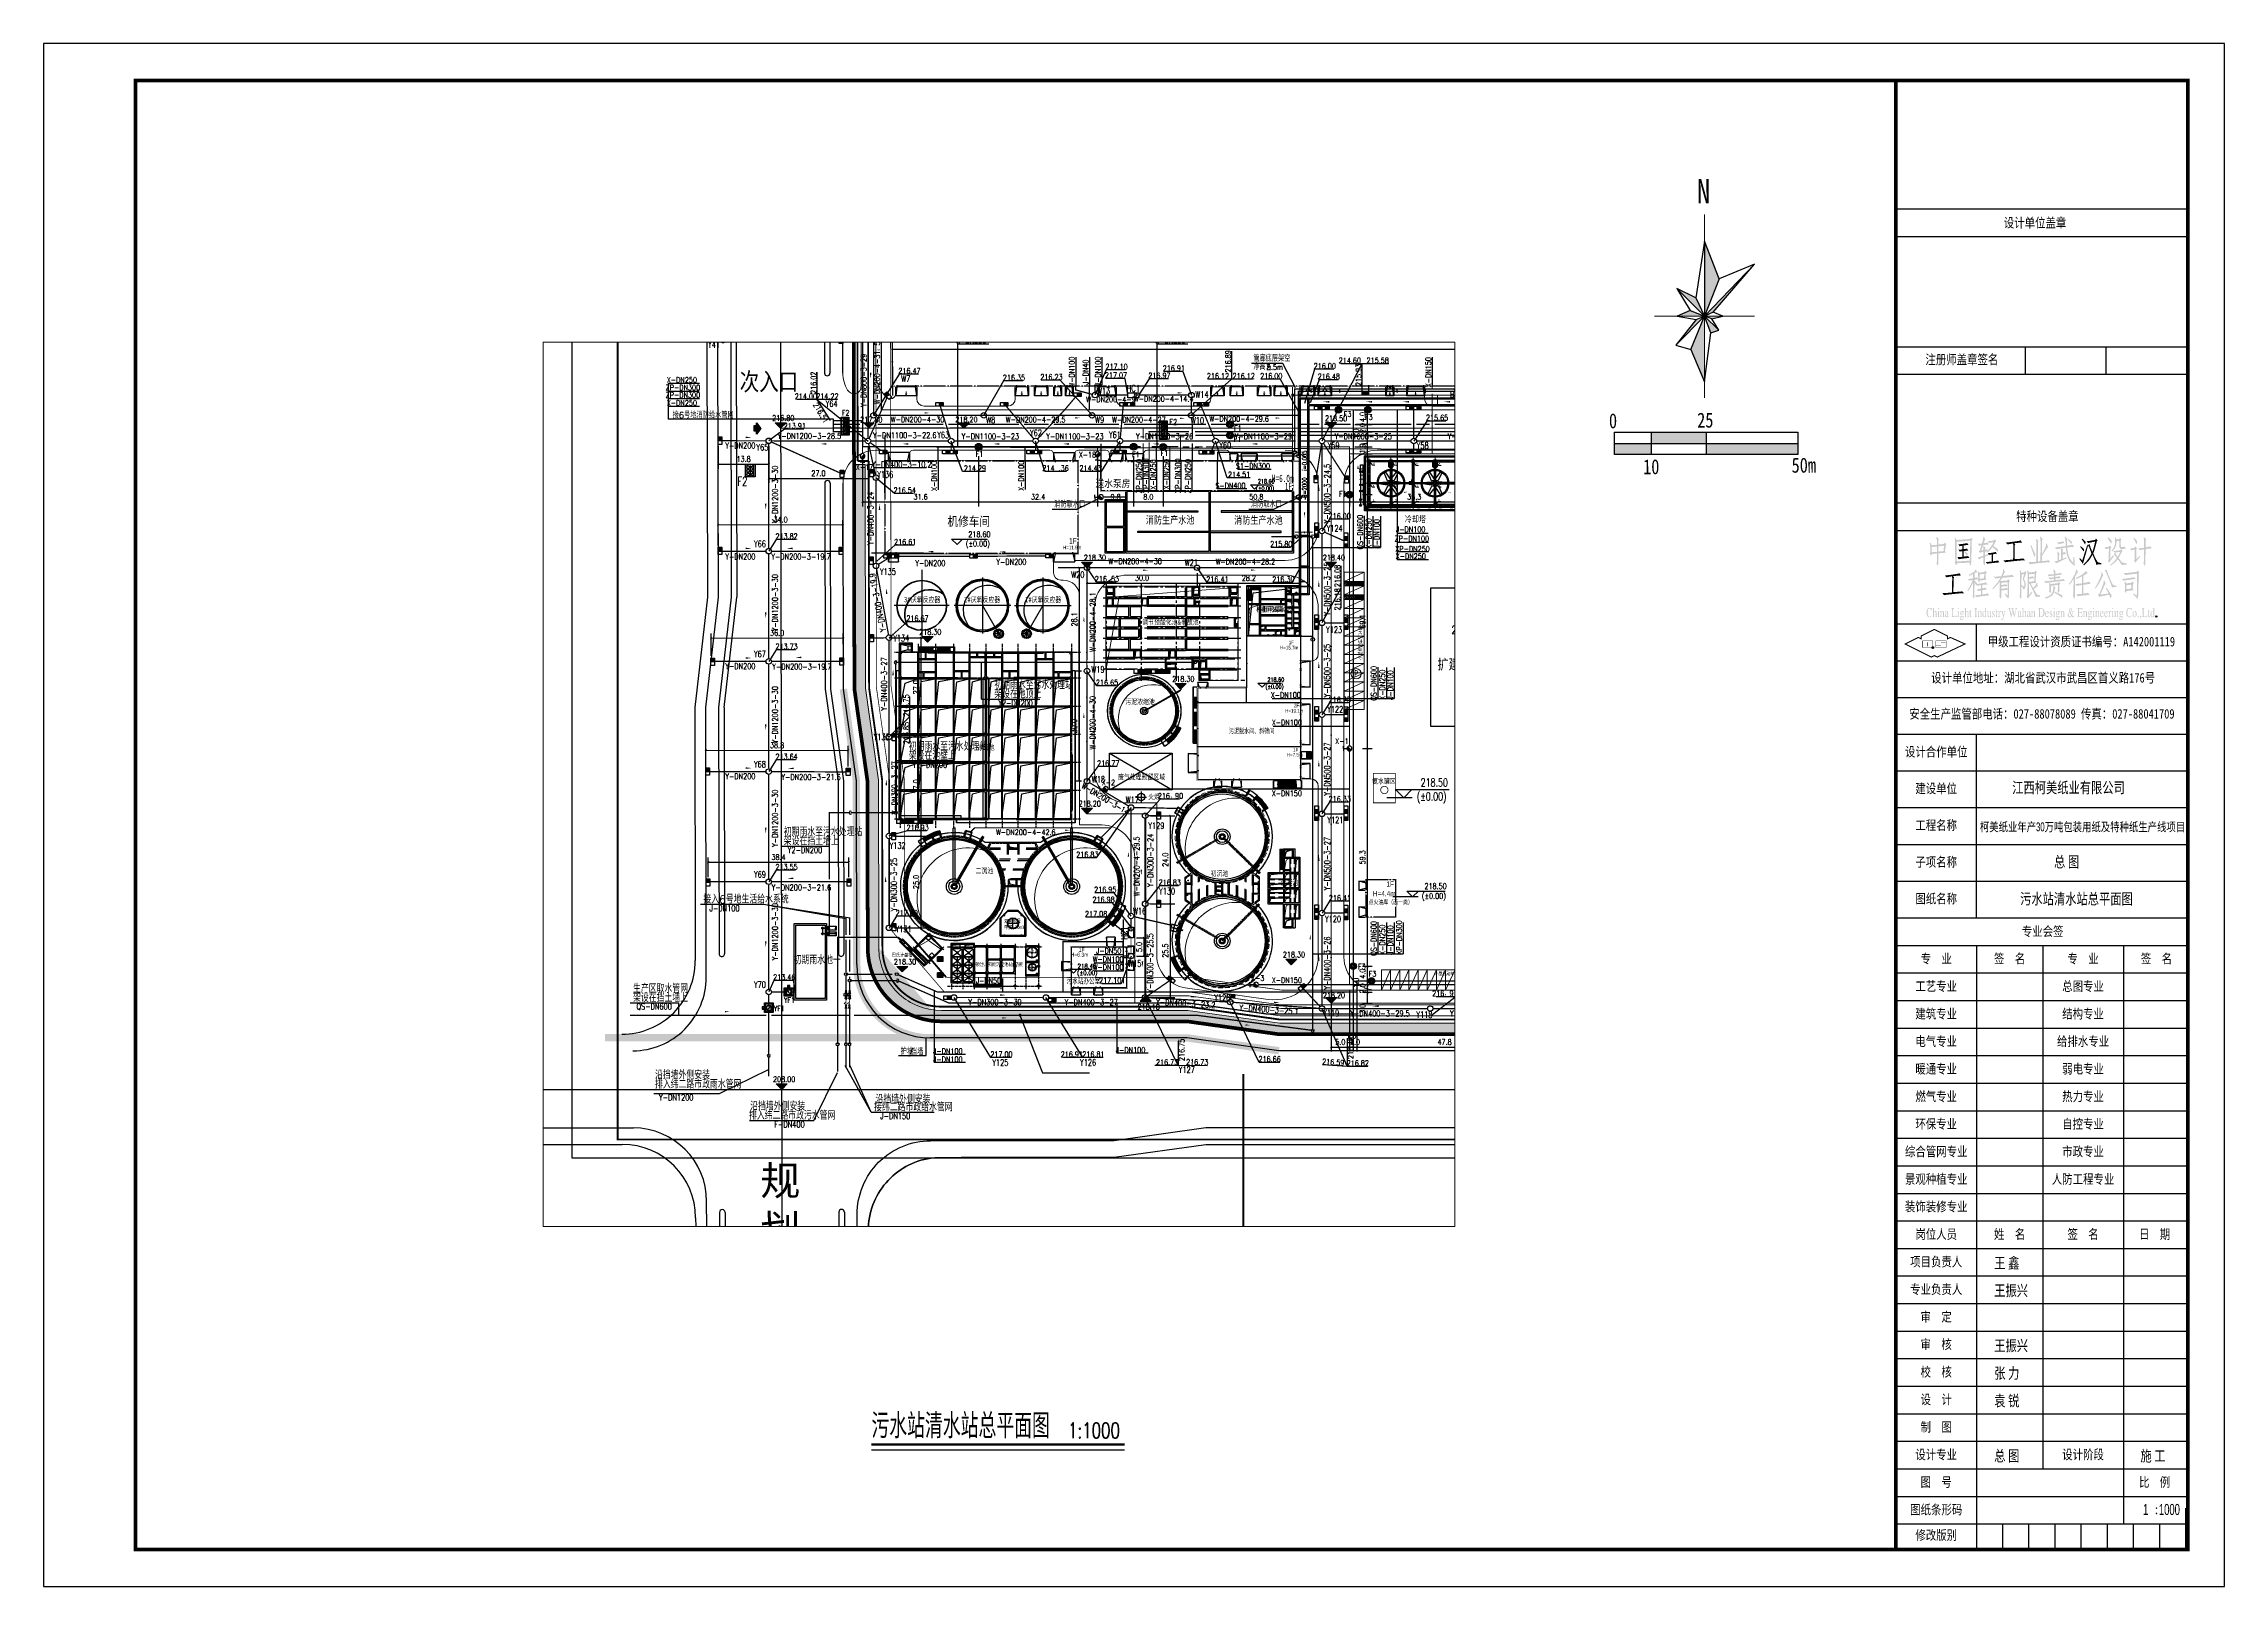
# Paper-space layout 'Layout1' of a CAD drawing. Header units: metres, sheet in millimetres. Extents: x -123 to 471, y -136 to 284.
# The model-space entities are those that its viewports show. They can reach past a viewport. Long polylines and large blocks are cut down to what shows.
import ezdxf
from ezdxf.enums import TextEntityAlignment as Align

# ---------------------------------------------------------------- set-up
doc = ezdxf.new("R2010")
doc.units = ezdxf.units.M
doc.header["$LTSCALE"] = 1000
for name, pattern in [('14', [1.6, 1, -0.25, 0.1, -0.25, 0, 0, 0, 0]), ('ACAD_ISO04W100', [30, 24, -3, 0, -3]), ('ACAD_ISO05W100', [34, 24, -3, 0.5, -3, 0.5, -3]), ('CENTER', [2, 1.25, -0.25, 0.25, -0.25]), ('CENTER2', [1.125, 0.75, -0.125, 0.125, -0.125]), ('CENTRE', [1.125, 0.75, -0.125, 0.125, -0.125]), ('CONTINOUS', [0]), ('DASH', [0.35, 0.25, -0.1]), ('DASHDOT', [1, 0.5, -0.25, 0, -0.25]), ('DASHED', [19.05, 12.7, -6.35]), ('DOTE', [2.42, 2, -0.2, 0.02, -0.2]), ('HIDDEN', [0.375, 0.25, -0.125]), ('L2', [5, 3, -2]), ('PHANTOM', [2.5, 1.25, -0.25, 0.25, -0.25, 0.25, -0.25]), ('PHANTOM2', [31.75, 15.875, -3.175, 3.175, -3.175, 3.175, -3.175]), ('ZQWS-轴网线', [4448, 2540, -636, 636, -636]), ('虚线', [2, 1, -1])]:
    doc.linetypes.add(name, pattern=pattern)
doc.layers.get('0').update_dxf_attribs({"linetype": 'CONTINUOUS'})
doc.layers.get('Defpoints').update_dxf_attribs({"linetype": 'CONTINUOUS'})
for name, color, linetype in [('0-设计车行道边线', 5, 'CONTINUOUS'), ('00-路名', 210, 'CONTINUOUS'), ('0000zhuhuizhi', 6, 'CONTINUOUS'), ('00侧分带', 3, 'CONTINUOUS'), ('1', 1, 'CENTER'), ('3', 3, 'CONTINUOUS'), ('4N', 3, 'CONTINUOUS'), ('A0h$0$z_图框', 7, 'CONTINUOUS'), ('BEAM', 4, 'DASHED'), ('BZ-风玫瑰比例尺', 7, 'CONTINUOUS'), ('CENTER', 1, 'CENTER'), ('COLU', 2, 'CONTINUOUS'), ('DIM', 3, 'CONTINUOUS'), ('DIM_ELEV', 3, 'CONTINUOUS'), ('DIM_LEAD', 3, 'CONTINUOUS'), ('DIM_SYMB', 3, 'CONTINUOUS'), ('DOTE', 1, 'CENTER'), ('EQUIP_消火栓', 7, 'CONTINUOUS'), ('EQUIP_消防', 7, 'CONTINUOUS'), ('EQUIP_给水', 30, 'CONTINUOUS'), ('HATCH', 254, 'CONTINUOUS'), ('L6', 7, 'CONTINUOUS'), ('LINE6', 3, 'CONTINUOUS'), ('P15', 8, 'CONTINUOUS'), ('PIPE-喷淋', 6, 'CONTINUOUS'), ('PIPE-废水', 31, 'CONTINUOUS'), ('PIPE-污水', 2, 'CONTINUOUS'), ('PIPE-消防', 1, 'CONTINUOUS'), ('PIPE-给水', 3, 'CONTINUOUS'), ('PIPE-雨水', 4, 'CONTINUOUS'), ('PUB_TEXT', 7, 'CONTINUOUS'), ('RD-中线', 1, 'DASHDOT'), ('RD-侧石线', 5, 'CONTINUOUS'), ('RD-红线', 7, 'CONTINUOUS'), ('Road Level', 7, 'CONTINUOUS'), ('STAIR', 2, 'CONTINUOUS'), ('TEXT', 7, 'CONTINUOUS'), ('TEXT_污水', 7, 'CONTINUOUS'), ('TEXT_给水', 7, 'CONTINUOUS'), ('TEXT_雨水', 7, 'CONTINUOUS'), ('TWT_DIM', 3, 'CONTINUOUS'), ('TWT_雨水口', 4, 'CONTINUOUS'), ('VALVE_喷淋', 7, 'CONTINUOUS'), ('VALVE_污水', 7, 'CONTINUOUS'), ('VALVE_消防', 40, 'CONTINUOUS'), ('VALVE_给水', 40, 'CONTINUOUS'), ('VALVE_雨水', 7, 'CONTINUOUS'), ('VPIPE-给水', 11, 'CONTINUOUS'), ('VPIPE-雨水', 4, 'TG_Y'), ('WELL_污水', 2, 'CONTINUOUS'), ('WELL_雨水', 4, 'CONTINUOUS'), ('YD-R2', 50, 'CONTINUOUS'), ('z-风', 7, 'CONTINUOUS'), ('z_图框', 7, 'CONTINUOUS'), ('剪力墙', 60, 'CONTINUOUS'), ('名称', 3, 'CONTINUOUS'), ('围墙', 6, 'FENCELINE2'), ('图例层', 7, 'CONTINUOUS'), ('埋件', 2, 'CONTINUOUS'), ('建筑', 7, 'CONTINUOUS'), ('建筑标高', 7, 'CONTINUOUS'), ('建筑物', 4, 'CONTINUOUS'), ('建筑门坡散水', 9, 'CONTINUOUS'), ('挡墙护坡', 5, 'CONTINUOUS'), ('文字', 255, 'CONTINUOUS'), ('文字-排水', 122, 'CONTINUOUS'), ('文字说明', 3, 'CONTINUOUS'), ('新建建筑', 2, 'CONTINUOUS'), ('水池', 211, 'CONTINUOUS'), ('污水标注', 211, 'CONTINUOUS'), ('污水沟', 30, 'CONTINUOUS'), ('洞口线', 7, 'CONTINUOUS'), ('用地边界', 7, 'CONTINUOUS'), ('红线', 1, 'PHANTOM2'), ('雨水标注', 100, 'CONTINUOUS')]:
    doc.layers.add(name, color=color, linetype=linetype)
for name, color, linetype, lineweight in [('1_RO_规划停车位', 35, 'CONTINUOUS', 13), ('1轮廓实线层', 4, 'CONTINUOUS', 18), ('2', 6, '虚线', 18), ('3中心线层', 7, 'CENTER', 25), ('A-门', 2, 'CONTINUOUS', 13), ('A01设备', 5, 'CONTINUOUS', 25), ('AM_0', 7, 'CONTINUOUS', 50), ('SM-栏杆', 21, 'FENCELINE1', 15), ('THIN', 3, 'CONTINUOUS', 20), ('Thread', 7, 'CONTINUOUS', 25), ('T停车位', 35, 'CONTINUOUS', 13), ('Visibleedges', 7, 'CONTINUOUS', 50), ('zsx', 7, 'CONTINUOUS', 40), ('中实线', 7, 'CONTINUOUS', 30), ('中心线', 1, 'CENTER2', 15), ('其它', 2, 'CONTINUOUS', 18), ('常规模型', 2, 'CONTINUOUS', 18), ('构筑物', 161, 'CONTINUOUS', 15), ('桁架-管廊', 6, 'CONTINUOUS', 0), ('细实线', 6, 'CONTINUOUS', 13), ('细线', 7, 'CONTINUOUS', 18), ('道路', 4, 'CONTINUOUS', 15), ('道路中线', 1, 'DOTE', 13)]:
    doc.layers.add(name, color=color, linetype=linetype, lineweight=lineweight)
for name, color, linetype, lineweight, true_color in [('Centerlines', 7, 'CONTINUOUS', 25, 0xaa00aa), ('Centermarks', 7, 'CONTINUOUS', 25, 0xaa00aa), ('Hiddenedges', 7, 'CONTINUOUS', 25, 0x8ed3f8)]:
    doc.layers.add(name, color=color, linetype=linetype, lineweight=lineweight, true_color=true_color)
doc.layers.add('建筑轴线', color=1, linetype='DOTE', lineweight=15, plot=False)
doc.styles.add('-宋体', font='SimSun.ttf', dxfattribs={"width": 0.8})
doc.styles.add('-黑体', font='simhei.ttf', dxfattribs={"width": 0.8})
doc.styles.add('_HZTXT', font='txt.shx', dxfattribs={"width": 0.8, "bigfont": 'HZTXT.shx'})
doc.styles.add('_SIMPLEX', font='SimSun.ttf', dxfattribs={"width": 0.6})
doc.styles.add('_TCH_DIM', font='SIMPLEX', dxfattribs={"bigfont": 'GBCBIG'})
doc.styles.add('_TCH_DIM_T3', font='SIMPLEX', dxfattribs={"width": 0.705882, "bigfont": 'GBCBIG'})
doc.styles.add('_TWT_WELL', font='SIMPLEX', dxfattribs={"width": 0.8, "height": 3.5, "bigfont": 'HZTXT'})
doc.styles.add('A0h$0$HZTXT', font='txt.shx', dxfattribs={"width": 0.8, "bigfont": 'hztxt.shx'})
doc.styles.add('A0h$0$中文仿宋', font='simfang.ttf', dxfattribs={"width": 0.8, "height": 2.5})
doc.styles.add('CLWD', font='ARIALN.TTF')
doc.styles.add('DIMHT', font='simhei.ttf', dxfattribs={"width": 0.8})
doc.styles.add('DIMST', font='SimSun.ttf', dxfattribs={"width": 0.8})
doc.styles.add('HZ', font='rs.shx', dxfattribs={"width": 0.8, "bigfont": 'hztxt.shx'})
doc.styles.add('HZTXT', font='txt', dxfattribs={"width": 0.7, "bigfont": 'HZTXT'})
doc.styles.get("Standard").update_dxf_attribs({"font": 'rs.shx', "bigfont": 'hztxt.shx'})
doc.styles.add('SZK', font='romand.shx', dxfattribs={"width": 0.7, "bigfont": 'hztxt.shx'})
doc.styles.add('TG_LINETYPE', font='SIMPLEX', dxfattribs={"width": 0.8, "height": 3, "bigfont": 'HZTXT'})
doc.styles.add('亨利项目总图布置_2022_8_8_t3--03$0$亨利项目总图布置_2022_8_8_t3--02$0$CEC', font='ARIALN.TTF')
doc.styles.add('宋体', font='SimSun.ttf')
doc.styles.add('建筑图样式', font='simfang.ttf')
doc.styles.add('正等线体', font='simhei.ttf')
doc.linetypes.add('FENCELINE1', pattern='A,6.35,-2.54,[133,ltypeshp.shx,S=2.54,R=0,X=-2.54,Y=0],-2.54,25.4', length=36.83)
doc.linetypes.add('FENCELINE2', pattern='A,6.35,-2.54,[132,ltypeshp.shx,S=2.54,R=0,X=-2.54,Y=0],-2.54,25.4', length=36.83)
doc.linetypes.add('TG_F', pattern='A,2,-0.3,["F",TG_LINETYPE,S=0.1,R=0,X=-0.23,Y=-0.15],0', length=2.3)
doc.linetypes.add('TG_J', pattern='A,2,-0.3,["J",TG_LINETYPE,S=0.1,R=0,X=-0.23,Y=-0.15],0', length=2.3)
doc.linetypes.add('TG_QS', pattern='A,3,-0.6,["QS",TG_LINETYPE,S=0.1,R=0,X=-0.52,Y=-0.15],0', length=3.6)
doc.linetypes.add('TG_S', pattern='A,2,-0.6,["S",TG_LINETYPE,S=0.1,R=0,X=-0.52,Y=-0.15],0', length=2.6)
doc.linetypes.add('TG_W', pattern='A,2,-0.3,["W",TG_LINETYPE,S=0.1,R=0,X=-0.23,Y=-0.15],0', length=2.3)
doc.linetypes.add('TG_X', pattern='A,3,-0.3,["X",TG_LINETYPE,S=0.1,R=0,X=-0.23,Y=-0.15],0', length=3.3)
doc.linetypes.add('TG_XP', pattern='A,3,-0.6,["XP",TG_LINETYPE,S=0.1,R=0,X=-0.6,Y=-0.2],0', length=3.6)
doc.linetypes.add('TG_Y', pattern='A,2,-0.3,["Y",TG_LINETYPE,S=0.1,R=0,X=-0.23,Y=-0.15],0', length=2.3)
doc.linetypes.add('TG_Y2', pattern='A,2,-0.6,["Y2",TG_LINETYPE,S=0.1,R=0,X=-0.52,Y=-0.15],0', length=2.6)
doc.linetypes.add('TG_ZP', pattern='A,3,-0.6,["ZP",TG_LINETYPE,S=0.1,R=0,X=-0.6,Y=-0.2],0', length=3.6)
doc.dimstyles.new('_TWT_ARCH&&1', dxfattribs={"dimtxt": 1.4875, "dimasz": 0.5, "dimexe": 1.25, "dimexo": 1.5, "dimgap": 0.63125, "dimtad": 1, "dimdec": 1, "dimzin": 0, "dimdsep": 46, "dimtxsty": '_TCH_DIM_T3', "dimblk": 'ARCHTICK', "dimcen": 0.09, "dimclrt": 7, "dimazin": 2, "dimtfac": 1, "dimtdec": 1, "dimtix": 1, "dimtmove": 2, "dimatfit": 3, "dimfxl": 1, "dimtolj": 1, "dimtzin": 0, "dimarcsym": 0})
doc.dimstyles.new('ISO-25', dxfattribs={"dimtxt": 2.5, "dimasz": 2.5, "dimexe": 1.25, "dimexo": 0.625, "dimtad": 1, "dimdsep": 46, "dimtxsty": 'Standard', "dimcen": 2.5, "dimadec": 0, "dimazin": 0, "dimtfac": 1, "dimtmove": 0, "dimatfit": 3, "dimfxl": 1, "dimarcsym": 0})
pattern_1 = [(45, (-286.5, 0.896), (-0.224506403027, 0.224506403027), [])]
pattern_2 = [(225, (67842.03, 27016.66), (359.2102, -359.2102), []), (230, (67842, 27016.7), (-1457.472, 127.512), [152.4, -1676.4]), (175, (67842, 27016.7), (281.942, -1528.454), [121.92, -1341.12]), (280.451, (67720.6, 27027.3), (-1175.54, -1400.933), [129.52, -1424.72]), (226.184, (67842, 26610.3), (-2168.632, 336.34), [228.6, -2514.6]), (276.636, (67661.3, 26638.3), (-1899.22, -1979.42), [194.28, -2137.08]), (171.184, (67842, 26610.3), (-1899.24, -1979.4), [182.88, -2011.68]), (201, (67638.8, 26711.9), (-1212.915, 818.121), [152.4, -1676.4]), (146, (67638.8, 26711.9), (-494.417, -1473.504), [121.92, -1341.12]), (251.451, (67537.8, 26780), (-1707.337, -655.37), [129.52, -1424.72]), (217.5, (67842.03, 27016.66), (-24.7094, -676.4402), [6.706, -1318.158, 6.706, -1354.734, -1346.2]), (217.5, (67842.03, 27016.66), (-24.7094, -676.4402), [-2686.304, 6.706, -1339.494]), (187.5, (67842, 27016.66), (-534.558, -801.444), [6.706, -769.518, 6.706, -1287.678, -513.08]), (187.5, (67842, 27016.66), (-534.558, -801.444), [-2070.608, 6.706, -506.374]), (147.5, (68295.17, 27016.66), (-1084.7275, 45.8312), [6.706, -501.294, 6.706, -1578.254, -2103.12]), (147.5, (68295.17, 27016.66), (-1084.7275, 45.8312), [-2092.96, 6.706, -2096.414]), (137.5, (68498.4, 27016.7), (-1185.035, -203.414), [6.706, -653.694, 6.706, -1045.87, -1493.52]), (137.5, (68498.4, 27016.7), (-1185.035, -203.414), [-1712.976, 6.706, -1486.814])]
pattern_3 = [(45, (-70542.03, -27016.66), (-359.2102, 359.2102), []), (50, (-70542, -27016.7), (1457.472, -127.512), [152.4, -1676.4]), (355, (-70542, -27016.7), (-281.942, 1528.454), [121.92, -1341.12]), (100.451, (-70420.6, -27027.3), (1175.54, 1400.933), [129.52, -1424.72]), (46.184, (-70542, -26610.3), (2168.632, -336.34), [228.6, -2514.6]), (96.636, (-70361.3, -26638.3), (1899.22, 1979.42), [194.28, -2137.08]), (351.184, (-70542, -26610.3), (1899.24, 1979.4), [182.88, -2011.68]), (21, (-70338.8, -26711.9), (1212.915, -818.121), [152.4, -1676.4]), (326, (-70338.8, -26711.9), (494.417, 1473.504), [121.92, -1341.12]), (71.451, (-70237.8, -26780), (1707.337, 655.37), [129.52, -1424.72]), (37.5, (-70542.03, -27016.66), (24.7094, 676.4402), [6.706, -1318.158, 6.706, -1354.734, -1346.2]), (37.5, (-70542.03, -27016.66), (24.7094, 676.4402), [-2686.304, 6.706, -1339.494]), (7.5, (-70542, -27016.66), (534.558, 801.444), [6.706, -769.518, 6.706, -1287.678, -513.08]), (7.5, (-70542, -27016.66), (534.558, 801.444), [-2070.608, 6.706, -506.374]), (327.5, (-70995.17, -27016.66), (1084.7275, -45.8312), [6.706, -501.294, 6.706, -3681.374]), (327.5, (-70995.17, -27016.66), (1084.7275, -45.8312), [-514.706, -1578.254, 6.706, -2096.414]), (317.5, (-71198.4, -27016.7), (1185.035, 203.414), [6.706, -653.694, 6.706, -1045.87, -1493.52]), (317.5, (-71198.4, -27016.7), (1185.035, 203.414), [-1712.976, 6.706, -1486.814])]

# ---------------------------------------------------------------- blocks, each defined once
blk = doc.blocks.new('A0h$0$TK-A2-CN')
h = blk.add_hatch(color=7)
h.paths.add_polyline_path([(-65.73, 273.73), (-66.16, 274.2), (-66.35, 273.8), (-67.91, 273.63), (-67.91, 274.61), (-67.92, 274.72), (-67.77, 275.11), (-68.37, 275.75), (-68.5, 275.55), (-68.35, 275.17), (-68.29, 274.68), (-68.29, 273.56), (-69.77, 273.43), (-69.98, 274.1), (-70.26, 274), (-70.18, 273.6), (-70.12, 273.13), (-70.09, 271.57), (-70.18, 271.13), (-69.96, 270.66), (-69.77, 270.65), (-69.69, 271.07), (-68.29, 271.2), (-68.29, 269.18), (-68.31, 268.94), (-68.45, 268.54), (-68.16, 268), (-68.01, 267.96), (-67.91, 268.44), (-67.91, 271.24), (-65.78, 271.44), (-66.11, 271.84), (-65.89, 273.46)])
h.paths.add_polyline_path([(-66.35, 273.32), (-66.51, 271.84), (-67.91, 271.71), (-67.91, 273.15)], flags=16)
h.paths.add_polyline_path([(-68.29, 273.09), (-68.29, 271.64), (-69.69, 271.54), (-69.72, 272.96)], flags=16)
h = blk.add_hatch(color=7)
h.paths.add_polyline_path([(-58.56, 275.04), (-59.02, 275.51), (-59.24, 275.15), (-62.96, 274.87), (-63.25, 275.51), (-63.44, 275.38), (-63.42, 275.25), (-63.37, 274.78), (-63.36, 274.24), (-63.33, 269.45), (-63.33, 269.06), (-63.44, 268.7), (-63.17, 268.04), (-62.98, 268.04), (-62.9, 268.54), (-59.42, 268.7), (-59.34, 268.19), (-59.21, 267.93), (-59.1, 268), (-58.99, 268.54), (-58.98, 268.6), (-58.97, 268.76), (-58.96, 268.98), (-58.94, 269.28), (-58.93, 269.63), (-58.92, 270.05), (-58.9, 270.53), (-58.89, 271.07), (-58.87, 271.68), (-58.85, 272.35), (-58.83, 273.09), (-58.82, 273.88), (-58.81, 274.74)])
h.paths.add_polyline_path([(-59.21, 274.68), (-59.22, 274.25), (-59.24, 273.35), (-59.26, 272.55), (-59.28, 271.82), (-59.3, 271.17), (-59.31, 270.61), (-59.33, 270.13), (-59.34, 269.74), (-59.35, 269.42), (-59.36, 269.19), (-59.37, 269.04), (-59.37, 268.98), (-59.58, 269.28), (-59.63, 269.27), (-59.82, 269.24), (-60.06, 269.21), (-60.38, 269.18), (-60.75, 269.15), (-61.2, 269.12), (-61.7, 269.09), (-62.27, 269.07), (-62.9, 269.05), (-62.93, 274.37)], flags=16)
h.paths.add_polyline_path([(-60.36, 271.55), (-60.05, 271.29), (-59.93, 271.2), (-60.02, 270.74), (-60.15, 270.49), (-60.37, 270.87), (-60.61, 271.27), (-60.85, 271.64), (-60.74, 271.88), (-60.75, 271.88)], flags=0)
for points in [[(-60.12, 272.55), (-60.22, 272.52), (-60.6, 272.43), (-61.01, 272.38), (-60.98, 273.39), (-60.82, 273.41), (-60.29, 273.47), (-59.92, 273.52), (-59.69, 273.53), (-60.1, 274.07), (-60.27, 273.99), (-60.65, 273.91), (-61.17, 273.83), (-61.3, 273.81), (-61.75, 273.75), (-62.14, 273.71), (-62.47, 273.69), (-62.09, 273.15), (-61.87, 273.23), (-61.37, 273.32), (-61.39, 272.31), (-61.71, 272.27), (-62.12, 272.23), (-62.47, 272.21), (-62.06, 271.71), (-61.88, 271.75), (-61.39, 271.81), (-61.42, 270.26), (-61.6, 270.24), (-62.1, 270.21), (-62.48, 270.2), (-62.74, 270.23), (-62.36, 269.62), (-62.12, 269.68), (-61.7, 269.74), (-61.09, 269.82), (-61.02, 269.83), (-60.52, 269.89), (-60.09, 269.93), (-59.73, 269.95), (-59.45, 269.95), (-59.83, 270.53), (-59.84, 270.52), (-60.02, 270.46), (-60.42, 270.4), (-61.04, 270.36), (-61.01, 271.84), (-60.92, 271.86), (-60.46, 271.93), (-60.07, 271.97), (-59.75, 271.98)], [(-54.55, 274.24), (-54.73, 274.16), (-55.09, 274.07), (-55.57, 274), (-55.52, 274.14), (-55.35, 274.57), (-55.34, 274.62), (-55.14, 275.04), (-55.49, 275.75), (-55.67, 275.65), (-55.69, 275.4), (-55.76, 274.91), (-55.87, 274.44), (-56.03, 273.93), (-56.45, 273.88), (-56.84, 273.84), (-57.19, 273.83), (-56.81, 273.29), (-56.62, 273.35), (-56.14, 273.46), (-56.19, 273.28), (-56.4, 272.67), (-56.56, 272.23), (-56.65, 271.98), (-56.94, 271.74), (-56.51, 271.3), (-56.35, 271.5), (-55.63, 271.64), (-55.63, 270.59), (-55.82, 270.53), (-56.33, 270.36), (-56.75, 270.22), (-57.07, 270.12), (-57.29, 270.06), (-56.75, 269.58), (-56.74, 269.6), (-56.51, 269.76), (-56.14, 269.95), (-55.63, 270.19), (-55.63, 269.03), (-55.7, 268.57), (-55.41, 267.97), (-55.26, 267.98), (-55.19, 268.51), (-55.19, 270.36), (-54.39, 270.7), (-54.44, 271.03), (-55.19, 270.77), (-55.19, 271.71), (-55.18, 271.71), (-54.73, 271.76), (-54.64, 271.76), (-54.79, 271.6), (-54.65, 271.37), (-54.28, 271.71), (-53.93, 272.05), (-53.62, 272.37), (-53.38, 272.67), (-53.17, 272.96), (-52.94, 272.76), (-52.6, 272.46), (-52.29, 272.16), (-51.98, 271.85), (-51.69, 271.54), (-51.63, 271.86), (-51.66, 272.35), (-51.85, 272.49), (-52.15, 272.71), (-52.52, 272.97), (-52.96, 273.26), (-52.82, 273.48), (-52.59, 273.88), (-52.37, 274.33), (-52.12, 274.54), (-52.52, 275.08), (-52.82, 274.71), (-52.97, 274.69), (-53.44, 274.63), (-53.85, 274.58), (-54.21, 274.54), (-54.52, 274.5), (-54.08, 274.07), (-54.07, 274.07), (-53.85, 274.12), (-53.44, 274.19), (-52.85, 274.27), (-52.92, 274.15), (-53.16, 273.74), (-53.41, 273.34), (-53.67, 272.96), (-53.93, 272.6), (-54.21, 272.25), (-54.46, 271.96), (-54.62, 272.35), (-54.79, 272.27), (-55.19, 272.18), (-55.19, 272.36), (-55.09, 272.82), (-55.55, 273.29), (-55.67, 273.13), (-55.65, 272.85), (-55.63, 272.35), (-55.63, 272.11), (-56.24, 272.04), (-56.21, 272.1), (-56.08, 272.41), (-55.91, 272.88), (-55.7, 273.49), (-55.26, 273.55), (-54.82, 273.6), (-54.46, 273.64), (-54.17, 273.67)], [(-46.97, 273.69), (-47.3, 273.97), (-46.97, 274.01), (-46.45, 274.06), (-46, 274.11), (-45.62, 274.14), (-45.32, 274.16), (-45.09, 274.17), (-45.55, 274.78), (-45.58, 274.75), (-45.77, 274.68), (-46.12, 274.61), (-46.62, 274.53), (-47.27, 274.44), (-47.63, 274.39), (-48.14, 274.32), (-48.58, 274.27), (-48.95, 274.23), (-49.27, 274.21), (-49.51, 274.2), (-49.05, 273.63), (-48.94, 273.67), (-48.65, 273.75), (-48.2, 273.83), (-47.57, 273.93), (-47.51, 273.56), (-47.51, 272.96), (-47.54, 269.55), (-47.94, 269.51), (-48.49, 269.46), (-48.97, 269.41), (-49.38, 269.38), (-49.72, 269.37), (-49.98, 269.37), (-50.18, 269.38), (-49.75, 268.77), (-49.72, 268.79), (-49.58, 268.83), (-49.33, 268.87), (-48.96, 268.92), (-48.49, 268.98), (-47.91, 269.04), (-47.22, 269.11), (-47.04, 269.13), (-46.44, 269.2), (-45.9, 269.25), (-45.43, 269.29), (-45.05, 269.33), (-44.74, 269.35), (-44.5, 269.35), (-44.33, 269.35), (-44.79, 269.89), (-44.91, 269.84), (-45.13, 269.8), (-45.47, 269.76), (-45.92, 269.72), (-46.48, 269.69), (-47.17, 269.65), (-47.14, 272.99), (-47.12, 273.32)], [(-51.94, 271.17), (-52.31, 271.64), (-52.43, 271.59), (-52.78, 271.5), (-53.25, 271.41), (-53.65, 271.35), (-54.05, 271.3), (-54.44, 271.27), (-54.17, 270.8), (-53.89, 270.86), (-53.42, 270.93), (-53.42, 269.01), (-53.94, 268.95), (-54.38, 268.91), (-54.73, 268.88), (-55.01, 268.88), (-54.6, 268.4), (-54.38, 268.45), (-54.04, 268.49), (-53.58, 268.54), (-53.01, 268.61), (-52.77, 268.63), (-52.27, 268.68), (-51.85, 268.73), (-51.51, 268.75), (-51.26, 268.77), (-51.66, 269.31), (-51.74, 269.28), (-52.04, 269.21), (-52.45, 269.14), (-52.99, 269.08), (-52.99, 270.96), (-52.68, 271.05), (-52.28, 271.13)], [(-62.18, 265.82), (-62.22, 265.79), (-62.42, 265.72), (-62.76, 265.65), (-63.26, 265.57), (-63.91, 265.48), (-64.27, 265.43), (-64.78, 265.36), (-65.22, 265.31), (-65.6, 265.27), (-65.9, 265.25), (-66.15, 265.24), (-65.69, 264.67), (-65.58, 264.72), (-65.29, 264.79), (-64.83, 264.88), (-64.2, 264.98), (-64.15, 264.6), (-64.15, 264), (-64.18, 260.59), (-64.58, 260.55), (-65.13, 260.5), (-65.61, 260.45), (-66.01, 260.43), (-66.35, 260.41), (-66.62, 260.41), (-66.82, 260.43), (-66.39, 259.82), (-66.36, 259.83), (-66.22, 259.87), (-65.97, 259.92), (-65.6, 259.96), (-65.13, 260.02), (-64.55, 260.09), (-63.86, 260.15), (-63.69, 260.17), (-63.07, 260.24), (-62.53, 260.29), (-62.08, 260.34), (-61.69, 260.37), (-61.37, 260.39), (-61.13, 260.39), (-60.97, 260.39), (-61.43, 260.93), (-61.54, 260.88), (-61.77, 260.84), (-62.11, 260.8), (-62.56, 260.77), (-63.13, 260.73), (-63.8, 260.69), (-63.77, 264.03), (-63.77, 264.36), (-63.61, 264.74), (-63.94, 265.01), (-63.61, 265.05), (-63.09, 265.11), (-62.26, 265.18), (-61.96, 265.2), (-61.73, 265.21)]]:
    blk.add_hatch(color=7).paths.add_polyline_path(points)
h = blk.add_hatch(color=7)
h.paths.add_polyline_path([(-38.25, 272.77), (-38.03, 272.92), (-38.38, 273.93), (-38.59, 273.83), (-38.57, 273.73), (-38.59, 273.33), (-38.79, 272.79), (-38.83, 272.68), (-39, 272.31), (-39.21, 271.91), (-39.44, 271.46), (-39.7, 270.96), (-39.67, 274.44), (-39.67, 274.73), (-39.51, 275.08), (-40.08, 275.79), (-40.24, 275.58), (-40.2, 275.47), (-40.12, 275.04), (-40.08, 274.44), (-40.1, 269.08), (-40.81, 269.01), (-40.78, 273.69), (-40.76, 274.23), (-40.64, 274.54), (-41.21, 275.18), (-41.37, 275.01), (-41.33, 274.96), (-41.21, 274.57), (-41.18, 274), (-41.21, 268.98), (-41.54, 268.94), (-42.05, 268.89), (-42.5, 268.85), (-42.87, 268.84), (-43.18, 268.85), (-43.42, 268.88), (-42.96, 268.23), (-42.81, 268.27), (-42.57, 268.32), (-42.25, 268.36), (-41.86, 268.42), (-41.4, 268.48), (-40.87, 268.54), (-40.27, 268.61), (-40.15, 268.62), (-39.58, 268.67), (-39.07, 268.71), (-38.62, 268.75), (-38.22, 268.79), (-37.89, 268.81), (-37.62, 268.83), (-37.41, 268.84), (-37.86, 269.38), (-37.99, 269.35), (-38.25, 269.28), (-38.64, 269.23), (-39.11, 269.17), (-39.7, 269.11), (-39.7, 270.53), (-39.49, 270.83), (-39.19, 271.27), (-38.93, 271.67), (-38.71, 272.01), (-38.54, 272.31)])
h.paths.add_polyline_path([(-41.67, 271.35), (-41.86, 271.78), (-42.05, 272.21), (-42.26, 272.64), (-42.46, 273.08), (-42.66, 273.53), (-42.85, 273.32), (-42.68, 272.86), (-42.48, 272.35), (-42.31, 271.86), (-42.15, 271.41), (-42.01, 270.97), (-41.88, 270.57), (-41.77, 270.19), (-41.61, 270.54), (-41.47, 270.93), (-41.47, 270.94)], flags=17)
h = blk.add_hatch(color=7)
h.paths.add_polyline_path([(-33.93, 274.54), (-34.14, 274.46), (-34.58, 274.33), (-34.73, 274.31), (-35.11, 274.25), (-35.52, 274.17), (-35.14, 273.69), (-34.97, 273.75), (-34.53, 273.86), (-34.38, 273.89), (-34, 273.97), (-33.58, 274.07)], flags=17)
h.paths.add_polyline_path([(-31.56, 274.44), (-31.78, 274.6), (-32.11, 274.86), (-32.48, 275.15), (-32.61, 274.91), (-32.5, 274.78), (-32.23, 274.45), (-31.94, 274.1), (-31.64, 273.73), (-31.6, 273.97)], flags=17)
h.paths.add_polyline_path([(-31.15, 273.02), (-30.86, 273.06), (-31.43, 273.63), (-31.47, 273.58), (-31.72, 273.51), (-32.17, 273.43), (-32.83, 273.32), (-32.88, 274.23), (-32.88, 274.64), (-32.88, 274.83), (-32.77, 275.21), (-33.37, 275.82), (-33.5, 275.58), (-33.37, 275.32), (-33.29, 274.81), (-33.29, 274.75), (-33.28, 274.37), (-33.26, 273.86), (-33.23, 273.22), (-33.54, 273.17), (-34.08, 273.1), (-34.56, 273.04), (-34.99, 272.98), (-35.37, 272.94), (-35.71, 272.91), (-35.99, 272.89), (-36.22, 272.89), (-35.74, 272.35), (-35.55, 272.4), (-35.16, 272.49), (-34.55, 272.58), (-34.51, 272.38), (-34.5, 271.78), (-34.5, 269.58), (-35.01, 269.38), (-35.01, 270.77), (-34.9, 271.13), (-35.41, 271.74), (-35.55, 271.57), (-35.52, 271.52), (-35.43, 271.1), (-35.41, 270.53), (-35.41, 269.24), (-35.56, 269.19), (-35.99, 269.05), (-36.3, 269.01), (-35.76, 268.47), (-35.74, 268.49), (-35.63, 268.57), (-35.42, 268.68), (-35.12, 268.83), (-34.73, 269.03), (-34.24, 269.28), (-33.66, 269.56), (-32.99, 269.89), (-33.07, 270.16), (-34.09, 269.76), (-34.09, 270.9), (-33.89, 270.94), (-33.49, 271.02), (-33.12, 271.07), (-33.48, 271.6), (-33.72, 271.5), (-34.09, 271.44), (-34.09, 271.88), (-33.96, 272.25), (-34.42, 272.58), (-33.18, 272.79), (-33.16, 272.63), (-33.11, 272.07), (-33.03, 271.56), (-32.94, 271.08), (-32.83, 270.65), (-32.69, 270.26), (-32.56, 269.9), (-32.34, 269.45), (-32.13, 269.07), (-31.89, 268.74), (-31.74, 268.58), (-31.45, 268.3), (-31.1, 268.06), (-30.7, 267.83), (-30.73, 268.08), (-30.77, 268.46), (-30.81, 268.95), (-30.84, 269.54), (-30.86, 270.23), (-31.13, 270.29), (-31.18, 268.7), (-31.25, 268.76), (-31.53, 269.05), (-31.81, 269.41), (-32.07, 269.82), (-32.17, 270), (-32.35, 270.43), (-32.5, 270.89), (-32.61, 271.37), (-32.71, 271.88), (-32.77, 272.37), (-32.8, 272.82), (-32.35, 272.88), (-31.89, 272.94), (-31.5, 272.98)])
h = blk.add_hatch(color=7)
h.paths.add_polyline_path([(-28.11, 274.68), (-28.43, 274.98), (-28.76, 275.28), (-28.86, 275.08), (-28.68, 274.81), (-28.43, 274.42), (-28.19, 274.03), (-27.95, 273.63), (-27.86, 273.9), (-27.76, 274.37), (-27.79, 274.4)], flags=17)
h.paths.add_polyline_path([(-28.49, 272.66), (-28.82, 272.94), (-29.14, 273.19), (-29.27, 273.02), (-29.1, 272.77), (-28.78, 272.33), (-28.54, 271.98), (-28.35, 271.71), (-28.28, 271.93), (-28.2, 272.38)], flags=17)
h.paths.add_polyline_path([(-27.31, 272.66), (-27.14, 273.29), (-27.1, 273.28), (-26.84, 272.89), (-26.71, 272.55), (-26.55, 272.11), (-26.39, 271.71), (-26.2, 271.24), (-26.26, 271.09), (-26.48, 270.69), (-26.7, 270.3), (-26.94, 269.92), (-27.2, 269.56), (-27.48, 269.2), (-27.77, 268.85), (-28.08, 268.52), (-28.41, 268.2), (-28.3, 267.93), (-28.11, 268.08), (-27.77, 268.38), (-27.45, 268.68), (-27.14, 269.01), (-26.86, 269.35), (-26.61, 269.7), (-26.36, 270.08), (-26.13, 270.47), (-25.93, 270.87), (-25.72, 270.36), (-25.53, 269.89), (-25.35, 269.48), (-25.2, 269.15), (-25.17, 269.08), (-24.99, 268.6), (-24.93, 268.17), (-23.53, 268.27), (-23.53, 268.61), (-23.82, 268.64), (-24.26, 268.73), (-24.48, 268.84), (-24.53, 268.92), (-24.8, 269.31), (-24.84, 269.39), (-24.98, 269.65), (-25.18, 270.04), (-25.43, 270.56), (-25.74, 271.2), (-25.72, 271.26), (-25.58, 271.6), (-25.44, 271.99), (-25.31, 272.42), (-25.17, 272.89), (-25.03, 273.4), (-24.89, 273.95), (-24.74, 274.54), (-24.53, 274.74), (-24.99, 275.28), (-25.2, 274.91), (-25.25, 274.9), (-25.81, 274.79), (-26.29, 274.7), (-26.72, 274.63), (-27.08, 274.58), (-27.37, 274.55), (-27.6, 274.54), (-27.09, 274.03), (-27.01, 274.06), (-26.79, 274.12), (-26.41, 274.2), (-25.88, 274.31), (-25.2, 274.44), (-25.31, 273.93), (-25.44, 273.41), (-25.57, 272.93), (-25.7, 272.47), (-25.84, 272.06), (-25.98, 271.67), (-26.03, 271.78), (-26.19, 272.18), (-26.41, 272.72), (-26.43, 272.75), (-26.6, 273.32), (-26.61, 273.67), (-27.22, 273.56), (-27.22, 273.34), (-27.38, 273.43), (-28.71, 269.35), (-29.38, 269.92), (-29.51, 269.72), (-29.29, 269.41), (-29, 269.01), (-28.75, 268.65), (-28.54, 268.34), (-28.4, 268.83), (-28.29, 269.18), (-28.18, 269.58), (-28.06, 270), (-27.93, 270.47), (-27.79, 270.96), (-27.64, 271.5), (-27.48, 272.06)])
h = blk.add_hatch(color=7)
h.paths.add_polyline_path([(-20.7, 274.71), (-20.73, 274.74), (-20.97, 274.99), (-21.3, 275.29), (-21.7, 275.65), (-21.84, 275.41), (-21.81, 275.39), (-21.51, 274.91), (-21.24, 274.48), (-21.02, 274.13), (-20.84, 273.83), (-20.74, 274.19)])
h.paths.add_polyline_path([(-20.81, 272.92), (-21.16, 273.39), (-21.45, 273.02), (-21.49, 273.02), (-21.96, 272.94), (-22.35, 272.87), (-22.67, 272.82), (-22.27, 272.35), (-22.25, 272.36), (-21.96, 272.46), (-21.45, 272.58), (-21.56, 269.48), (-21.73, 269.15), (-21.38, 268.7), (-21.3, 268.83), (-21.11, 269.09), (-20.85, 269.44), (-20.52, 269.89), (-20.11, 270.42), (-20.25, 270.77), (-21.13, 269.69), (-21.02, 272.58)])
h.paths.add_polyline_path([(-18.03, 274.98), (-18.44, 275.48), (-18.66, 275.08), (-19.38, 275.01), (-19.62, 275.62), (-19.84, 275.45), (-19.83, 275.39), (-19.76, 274.92), (-19.76, 274.4), (-19.77, 274.16), (-19.85, 273.67), (-19.97, 273.19), (-20, 273.13), (-20.16, 272.75), (-20.41, 272.36), (-20.73, 271.95), (-20.57, 271.74), (-20.43, 271.87), (-20.11, 272.23), (-19.86, 272.59), (-19.68, 272.96), (-19.63, 273.07), (-19.51, 273.48), (-19.42, 273.97), (-19.35, 274.54), (-18.66, 274.61), (-18.66, 273.36), (-18.6, 272.89), (-18.41, 272.56), (-18.12, 272.43), (-18.36, 272.08), (-18.77, 272.02), (-19.26, 271.96), (-19.66, 271.91), (-19.99, 271.88), (-20.25, 271.88), (-19.84, 271.37), (-19.72, 271.42), (-19.42, 271.5), (-18.98, 271.57), (-18.38, 271.64), (-18.44, 271.52), (-18.66, 271.07), (-18.88, 270.65), (-19.09, 270.29), (-19.26, 270.57), (-19.46, 270.9), (-19.62, 271.3), (-20.08, 271.17), (-20.08, 270.93), (-19.99, 270.88), (-19.68, 270.53), (-19.55, 270.32), (-19.3, 269.99), (-19.33, 269.94), (-19.6, 269.57), (-19.89, 269.22), (-20.19, 268.9), (-20.5, 268.6), (-20.83, 268.32), (-21.16, 268.07), (-21.08, 267.83), (-20.93, 267.91), (-20.58, 268.15), (-20.24, 268.4), (-19.91, 268.68), (-19.6, 268.98), (-19.31, 269.31), (-19.03, 269.65), (-18.87, 269.43), (-18.51, 268.91), (-18.22, 268.49), (-18.01, 268.19), (-17.9, 268), (-17.85, 268.02), (-17.5, 268.1), (-17.1, 268.15), (-16.66, 268.17), (-16.66, 268.51), (-17.21, 268.59), (-17.6, 268.68), (-17.79, 268.77), (-17.86, 268.83), (-18.2, 269.15), (-18.26, 269.23), (-18.51, 269.56), (-18.81, 269.99), (-18.62, 270.32), (-18.41, 270.71), (-18.2, 271.15), (-17.98, 271.64), (-17.73, 271.84), (-18.1, 272.42), (-17.54, 272.43), (-17.15, 272.48), (-16.87, 272.55), (-17.2, 273.09), (-17.26, 273.06), (-17.6, 272.96), (-18.06, 272.92), (-18.12, 272.94), (-18.23, 273.39), (-18.23, 274.68)])
h = blk.add_hatch(color=7)
h.paths.add_polyline_path([(-13.97, 274.78), (-14.28, 275.12), (-14.66, 275.51), (-14.77, 275.32), (-14.55, 274.93), (-14.32, 274.49), (-14.12, 274.07), (-13.97, 273.69), (-13.83, 273.99), (-13.72, 274.47), (-13.76, 274.51)])
h.paths.add_polyline_path([(-14.23, 273.15), (-14.42, 272.79), (-14.56, 272.75), (-15, 272.65), (-15.38, 272.57), (-15.71, 272.52), (-15.31, 272.04), (-15.24, 272.08), (-14.91, 272.2), (-14.4, 272.35), (-14.42, 269.62), (-14.42, 269.59), (-14.56, 269.15), (-14.23, 268.64), (-14.17, 268.77), (-13.99, 269.03), (-13.74, 269.37), (-13.39, 269.79), (-12.97, 270.29), (-13.07, 270.53), (-14.02, 269.62), (-14.02, 272.38), (-13.8, 272.65)])
h.paths.add_polyline_path([(-10.22, 273.15), (-10.24, 273.14), (-10.45, 273.07), (-10.86, 272.97), (-11.48, 272.85), (-11.46, 274.33), (-11.45, 274.63), (-11.3, 275.01), (-11.89, 275.69), (-12.05, 275.51), (-11.97, 275.34), (-11.88, 274.9), (-11.87, 274.33), (-11.89, 272.75), (-11.93, 272.74), (-12.47, 272.68), (-12.9, 272.62), (-13.25, 272.59), (-13.51, 272.58), (-13.02, 272.08), (-12.87, 272.13), (-12.49, 272.21), (-11.89, 272.31), (-11.92, 269.15), (-11.91, 269.01), (-12.08, 268.57), (-11.78, 267.97), (-11.65, 267.91), (-11.51, 268.2), (-11.48, 272.38), (-11.22, 272.42), (-10.67, 272.51), (-10.24, 272.56), (-9.93, 272.59), (-9.74, 272.58)])
h = blk.add_hatch(color=7)
h.paths.add_polyline_path([(-57.39, 266.09), (-57.63, 266.79), (-57.82, 266.79), (-57.91, 266.52), (-58.3, 266.15), (-58.49, 266.02), (-58.83, 265.82), (-59.2, 265.62), (-59.63, 265.42), (-59.57, 265.11), (-59.15, 265.27), (-58.77, 265.44), (-58.47, 265.61), (-58.47, 264.47), (-58.68, 264.43), (-59.14, 264.33), (-59.52, 264.27), (-59.82, 264.23), (-59.52, 263.8), (-59.43, 263.83), (-59.1, 263.89), (-58.55, 263.96), (-58.72, 263.57), (-58.93, 263.09), (-59.15, 262.64), (-59.36, 262.22), (-59.57, 261.83), (-59.79, 261.46), (-60, 261.13), (-59.86, 260.9), (-59.81, 260.97), (-59.54, 261.33), (-59.28, 261.7), (-59.05, 262.1), (-58.83, 262.52), (-58.64, 262.95), (-58.47, 263.39), (-58.47, 260.32), (-58.48, 260.04), (-58.6, 259.68), (-58.3, 259.01), (-58.16, 259.03), (-58.09, 259.55), (-58.06, 263.42), (-57.95, 263.21), (-57.74, 262.8), (-57.5, 262.38), (-57.41, 262.66), (-57.41, 262.71), (-57.2, 262.38), (-57.14, 262.41), (-56.8, 262.49), (-56.31, 262.58), (-56.31, 261.64), (-56.71, 261.55), (-57.11, 261.49), (-57.44, 261.47), (-57.09, 260.97), (-56.8, 261.04), (-56.31, 261.13), (-56.31, 259.98), (-56.43, 259.97), (-56.96, 259.9), (-57.39, 259.85), (-57.73, 259.83), (-57.98, 259.82), (-57.58, 259.28), (-57.55, 259.29), (-57.34, 259.34), (-57, 259.41), (-56.53, 259.49), (-55.93, 259.58), (-55.59, 259.62), (-55.09, 259.68), (-54.69, 259.72), (-54.35, 259.74), (-54.1, 259.75), (-54.48, 260.39), (-54.6, 260.32), (-54.89, 260.22), (-55.33, 260.13), (-55.91, 260.05), (-55.91, 261.2), (-55.46, 261.27), (-55.06, 261.35), (-54.77, 261.4), (-55.07, 261.91), (-55.09, 261.89), (-55.39, 261.8), (-55.91, 261.7), (-55.91, 262.65), (-55.69, 262.67), (-55.21, 262.71), (-54.84, 262.74), (-54.56, 262.75), (-54.91, 263.35), (-55.09, 263.29), (-55.47, 263.2), (-56.04, 263.09), (-56.4, 263.03), (-56.83, 262.96), (-57.21, 262.91), (-57.37, 262.9), (-57.33, 263.12), (-57.39, 263.16), (-57.69, 263.42), (-58.06, 263.73), (-58.06, 264.06), (-57.83, 264.11), (-57.41, 264.14), (-57.09, 264.1), (-57.33, 264.77), (-57.61, 264.65), (-58.06, 264.54), (-58.06, 265.82), (-57.72, 266.06)])
h.paths.add_polyline_path([(-55.07, 264.43), (-54.97, 265.72), (-54.72, 265.99), (-55.12, 266.49), (-55.39, 266.15), (-56.77, 265.95), (-57.01, 266.32), (-57.23, 266.22), (-57.18, 266.02), (-57.1, 265.57), (-57.07, 264.98), (-57.06, 264.84), (-57.07, 264.26), (-57.12, 263.89), (-56.96, 263.61), (-56.74, 263.32), (-56.71, 263.33), (-56.66, 263.83), (-54.83, 264.03)], flags=17)
h.paths.add_polyline_path([(-55.5, 264.43), (-56.66, 264.3), (-56.69, 265.48), (-55.37, 265.68)], flags=16)
h = blk.add_hatch(color=7)
h.paths.add_polyline_path([(-47.75, 265.42), (-47.81, 265.39), (-47.99, 265.35), (-48.28, 265.3), (-48.65, 265.24), (-49.12, 265.2), (-49.68, 265.14), (-50.33, 265.07), (-50.13, 265.5), (-49.98, 265.89), (-49.77, 266.15), (-50.11, 266.93), (-50.3, 266.83), (-50.27, 266.68), (-50.36, 266.15), (-50.41, 265.94), (-50.56, 265.5), (-50.79, 265.01), (-50.83, 265.01), (-51.33, 264.96), (-51.78, 264.93), (-52.17, 264.92), (-52.52, 264.92), (-52.81, 264.94), (-52.41, 264.37), (-52.3, 264.39), (-52.02, 264.42), (-51.57, 264.47), (-50.97, 264.54), (-50.99, 264.51), (-51.22, 264.14), (-51.46, 263.76), (-51.72, 263.4), (-51.99, 263.05), (-52.27, 262.7), (-52.57, 262.36), (-52.88, 262.03), (-53.21, 261.7), (-53.13, 261.44), (-52.95, 261.59), (-52.6, 261.89), (-52.28, 262.21), (-51.98, 262.54), (-51.7, 262.87), (-51.44, 263.21), (-51.22, 263.56), (-51.21, 263.34), (-51.19, 262.85), (-51.19, 260.12), (-51.18, 260.06), (-51.3, 259.62), (-51.03, 259.01), (-50.95, 258.95), (-50.79, 259.18), (-50.79, 261.1), (-50.43, 261.14), (-49.94, 261.21), (-49.52, 261.26), (-49.2, 261.3), (-49.01, 261.33), (-49.01, 260.36), (-49.01, 260.18), (-49.06, 259.72), (-49.66, 260.26), (-49.82, 260.02), (-49.72, 259.91), (-49.39, 259.51), (-49.11, 259.17), (-48.9, 258.87), (-48.83, 259.01), (-48.68, 259.46), (-48.63, 259.96), (-48.63, 263.46), (-48.44, 263.76), (-48.82, 264.17), (-49.04, 263.87), (-50.9, 263.7), (-51.03, 263.76), (-51.01, 263.79), (-50.75, 264.18), (-50.52, 264.57), (-49.9, 264.62), (-49.35, 264.67), (-48.86, 264.71), (-48.43, 264.75), (-48.07, 264.77), (-47.76, 264.79), (-47.52, 264.8), (-47.34, 264.81)])
h.paths.add_polyline_path([(-49.01, 263.39), (-49.01, 261.41), (-49.31, 261.84), (-49.44, 261.79), (-49.75, 261.72), (-50.2, 261.64), (-50.79, 261.57), (-50.79, 262.15), (-50.55, 262.17), (-50.03, 262.24), (-49.61, 262.28), (-49.27, 262.3), (-49.04, 262.31), (-49.49, 262.88), (-49.51, 262.84), (-49.72, 262.77), (-50.14, 262.69), (-50.79, 262.62), (-50.79, 263.19)], flags=16)
h = blk.add_hatch(color=7)
h.paths.add_polyline_path([(-43.89, 265.99), (-44.29, 266.43), (-44.51, 266.09), (-45.29, 265.89), (-45.53, 266.63), (-45.77, 266.49), (-45.73, 266.31), (-45.67, 265.82), (-45.66, 265.31), (-45.69, 260.26), (-45.69, 259.98), (-45.8, 259.55), (-45.51, 258.97), (-45.36, 258.95), (-45.29, 259.38), (-45.28, 262.35), (-45.05, 262), (-44.8, 261.61), (-44.61, 261.3), (-44.36, 261.72), (-44.19, 262.13), (-44.11, 262.54), (-44.11, 262.95), (-44.18, 263.36), (-44.35, 263.76), (-44.59, 264.17), (-44.07, 265.68)])
h.paths.add_polyline_path([(-44.57, 265.61), (-44.94, 264.13), (-44.73, 263.78), (-44.54, 263.34), (-44.46, 262.91), (-44.49, 262.5), (-44.61, 262.11), (-45.15, 262.62), (-45.28, 262.47), (-45.26, 265.42)], flags=16)
h.paths.add_polyline_path([(-41.06, 266.12), (-41.43, 266.53), (-41.68, 266.19), (-43.27, 266.02), (-43.54, 266.63), (-43.73, 266.49), (-43.68, 266.29), (-43.62, 265.82), (-43.62, 265.28), (-43.64, 259.92), (-43.65, 259.82), (-43.84, 259.38), (-43.51, 258.94), (-43.43, 259.06), (-43.24, 259.33), (-42.98, 259.68), (-42.66, 260.11), (-42.27, 260.63), (-42.44, 260.83), (-43.24, 259.89), (-43.21, 262.99), (-43.05, 263.02), (-42.92, 262.73), (-42.68, 262.22), (-42.46, 261.76), (-42.26, 261.34), (-42.08, 260.98), (-41.92, 260.66), (-41.71, 260.19), (-41.52, 259.74), (-41.39, 259.38), (-41.05, 259.4), (-40.66, 259.42), (-40.23, 259.44), (-40.23, 259.79), (-40.25, 259.79), (-40.75, 259.92), (-41, 260.02), (-41.11, 260.12), (-41.39, 260.56), (-41.44, 260.66), (-41.67, 261.05), (-41.92, 261.47), (-41.86, 261.53), (-41.49, 261.89), (-41.25, 262.11), (-40.87, 262.28), (-40.98, 263.16), (-41.25, 263.16), (-41.25, 263.02), (-41.43, 262.58), (-41.49, 262.49), (-41.75, 262.16), (-42.08, 261.77), (-42.78, 263.05), (-41.25, 263.23), (-41.43, 263.59), (-41.28, 265.78)])
h.paths.add_polyline_path([(-41.68, 265.68), (-41.82, 263.63), (-43.21, 263.49), (-43.21, 264.3), (-42.91, 264.34), (-42.44, 264.41), (-42.08, 264.46), (-41.82, 264.5), (-42.19, 265.01), (-42.3, 264.96), (-42.65, 264.87), (-43.21, 264.77), (-43.21, 265.52)], flags=16)
h = blk.add_hatch(color=7)
h.paths.add_polyline_path([(-34.57, 265.92), (-34.73, 265.87), (-35.05, 265.82), (-35.49, 265.75), (-36.08, 265.68), (-36.08, 265.91), (-35.97, 266.32), (-36.48, 266.86), (-36.64, 266.69), (-36.49, 266.38), (-36.45, 265.85), (-36.45, 265.58), (-36.71, 265.55), (-37.2, 265.51), (-37.62, 265.48), (-37.97, 265.46), (-38.23, 265.45), (-37.82, 264.98), (-37.73, 265.01), (-37.43, 265.06), (-37, 265.12), (-36.45, 265.18), (-36.45, 264.71), (-36.85, 264.66), (-37.3, 264.61), (-37.67, 264.58), (-37.93, 264.57), (-37.56, 264.13), (-37.36, 264.17), (-36.98, 264.23), (-36.45, 264.3), (-36.45, 263.87), (-37.02, 263.8), (-37.53, 263.75), (-37.99, 263.7), (-38.38, 263.67), (-38.72, 263.65), (-39, 263.63), (-39.23, 263.63), (-38.77, 263.16), (-38.67, 263.18), (-38.45, 263.22), (-38.12, 263.26), (-37.68, 263.31), (-37.12, 263.38), (-36.45, 263.46), (-36.12, 263.5), (-35.61, 263.55), (-35.14, 263.59), (-34.71, 263.63), (-34.33, 263.67), (-33.99, 263.7), (-33.69, 263.72), (-33.44, 263.73), (-33.81, 264.23), (-33.94, 264.2), (-34.2, 264.15), (-34.54, 264.11), (-34.96, 264.06), (-35.48, 264.01), (-36.08, 263.96), (-36.08, 264.37), (-35.61, 264.42), (-35.16, 264.47), (-34.81, 264.49), (-34.54, 264.5), (-34.94, 265.01), (-35.16, 264.94), (-35.55, 264.86), (-36.08, 264.77), (-36.08, 265.21), (-35.72, 265.27), (-35.26, 265.33), (-34.86, 265.39), (-34.51, 265.42), (-34.21, 265.45)])
h.paths.add_polyline_path([(-34.7, 262.99), (-35.11, 263.42), (-35.35, 263.12), (-37.31, 262.88), (-37.61, 263.26), (-37.75, 263.09), (-37.69, 262.86), (-37.67, 262.31), (-37.67, 261.38), (-37.75, 260.93), (-37.5, 260.46), (-37.38, 260.41), (-37.26, 260.73), (-37.26, 262.41), (-35.29, 262.65), (-35.31, 262.37), (-35.35, 261.79), (-35.37, 261.47), (-35.48, 261.03), (-35.37, 260.78), (-35.16, 260.5), (-35.03, 260.73), (-34.98, 260.96), (-34.94, 261.51), (-34.94, 261.67), (-34.92, 262.15), (-34.92, 262.69)])
h.paths.add_polyline_path([(-36.16, 261.55), (-36.02, 261.84), (-36.51, 262.48), (-36.67, 262.31), (-36.62, 262.13), (-36.6, 261.69), (-36.69, 261.1), (-36.7, 261.05), (-36.87, 260.58), (-37.1, 260.2), (-37.39, 259.92), (-37.41, 259.9), (-37.7, 259.72), (-38.04, 259.54), (-38.44, 259.36), (-38.9, 259.18), (-38.69, 258.91), (-38.54, 258.95), (-38.1, 259.1), (-37.71, 259.27), (-37.37, 259.45), (-37.1, 259.65), (-37.01, 259.71), (-36.72, 260.02), (-36.49, 260.41), (-36.34, 260.86), (-36.32, 260.97)])
h.paths.add_polyline_path([(-34.16, 259.82), (-34.31, 259.89), (-34.66, 260.06), (-35.02, 260.23), (-35.39, 260.41), (-35.78, 260.6), (-36.18, 260.8), (-36.29, 260.5), (-36.21, 260.45), (-35.82, 260.22), (-35.44, 259.99), (-35.08, 259.77), (-34.74, 259.53), (-34.41, 259.31), (-34.1, 259.08), (-34.11, 259.36)])
h = blk.add_hatch(color=7)
h.paths.add_polyline_path([(-27.21, 265.85), (-27.7, 266.43), (-27.88, 266.32), (-27.9, 266.24), (-28.13, 265.98), (-28.61, 265.58), (-28.63, 265.57), (-28.95, 265.35), (-29.28, 265.15), (-29.64, 264.94), (-30.03, 264.74), (-30.44, 264.54), (-30.39, 264.27), (-30.26, 264.32), (-29.82, 264.49), (-29.43, 264.66), (-29.09, 264.84), (-28.8, 265.01), (-28.8, 263.09), (-29.14, 263.03), (-29.63, 262.97), (-30.04, 262.92), (-30.37, 262.9), (-30.63, 262.88), (-30.23, 262.34), (-30.11, 262.37), (-29.82, 262.43), (-29.38, 262.52), (-28.8, 262.62), (-28.8, 260.22), (-29.23, 260.17), (-29.67, 260.13), (-30.04, 260.1), (-30.34, 260.09), (-29.98, 259.55), (-29.81, 259.58), (-29.49, 259.63), (-29.03, 259.68), (-28.45, 259.75), (-28.29, 259.77), (-27.78, 259.83), (-27.35, 259.88), (-27.01, 259.91), (-26.75, 259.92), (-27.13, 260.5), (-27.16, 260.48), (-27.42, 260.41), (-27.83, 260.35), (-28.39, 260.29), (-28.39, 262.69), (-27.85, 262.75), (-27.36, 262.82), (-26.97, 262.88), (-26.65, 262.92), (-26.43, 262.95), (-26.78, 263.53), (-26.8, 263.52), (-27.01, 263.44), (-27.34, 263.36), (-27.81, 263.27), (-28.39, 263.16), (-28.39, 265.18), (-28.03, 265.38), (-27.72, 265.58), (-27.57, 265.67)])
h.paths.add_polyline_path([(-29.9, 266.02), (-30.2, 266.86), (-30.41, 266.76), (-30.4, 266.68), (-30.45, 266.38), (-30.63, 265.89), (-30.92, 265.24), (-31.14, 264.83), (-31.37, 264.41), (-31.6, 264), (-31.85, 263.61), (-32.1, 263.25), (-32.36, 262.88), (-32.22, 262.69), (-32.11, 262.8), (-31.83, 263.14), (-31.56, 263.5), (-31.31, 263.89), (-31.09, 264.3), (-31.12, 260.29), (-31.12, 260.15), (-31.25, 259.72), (-30.98, 259.04), (-30.82, 258.99), (-30.71, 259.38), (-30.69, 264.77), (-30.68, 264.79), (-30.49, 265.2), (-30.28, 265.65), (-30.16, 265.85)])
h = blk.add_hatch(color=7)
h.paths.add_polyline_path([(-21.12, 264.26), (-21.31, 264.69), (-21.49, 265.13), (-21.69, 265.58), (-21.77, 265.8), (-21.94, 266.35), (-21.95, 266.63), (-22.54, 266.76), (-22.54, 266.46), (-22.35, 266.28), (-22.11, 265.78), (-22.02, 265.53), (-21.84, 265.08), (-21.66, 264.64), (-21.61, 264.54), (-21.43, 264.15), (-21.24, 263.7), (-21.04, 263.19), (-20.89, 262.78), (-20.72, 262.29), (-20.63, 261.98), (-19.45, 262.11), (-19.45, 262.41), (-19.71, 262.43), (-20.13, 262.54), (-20.37, 262.72), (-20.47, 262.88), (-20.68, 263.27), (-20.93, 263.83)])
h.paths.add_polyline_path([(-23.36, 266.09), (-23.54, 265.95), (-23.52, 265.89), (-23.51, 265.58), (-23.63, 265.11), (-23.87, 264.47), (-23.95, 264.28), (-24.13, 263.91), (-24.32, 263.51), (-24.54, 263.1), (-24.77, 262.67), (-25.02, 262.23), (-25.29, 261.77), (-25.13, 261.61), (-25.04, 261.74), (-24.72, 262.17), (-24.45, 262.57), (-24.22, 262.92), (-24.03, 263.23), (-24.01, 263.27), (-23.8, 263.68), (-23.59, 264.11), (-23.38, 264.54), (-23.15, 265.02), (-22.98, 265.18)])
h.paths.add_polyline_path([(-22.74, 263.87), (-22.93, 263.7), (-22.91, 263.67), (-22.89, 263.38), (-23, 262.92), (-23.22, 262.28), (-23.4, 261.81), (-23.58, 261.36), (-23.77, 260.93), (-23.96, 260.5), (-24.16, 260.09), (-24.46, 260.02), (-24.13, 259.35), (-24.02, 259.41), (-23.81, 259.48), (-23.51, 259.55), (-23.12, 259.64), (-22.64, 259.74), (-22.07, 259.84), (-21.42, 259.96), (-21.37, 259.86), (-21.19, 259.45), (-20.98, 258.97), (-20.83, 259.33), (-20.69, 259.75), (-20.76, 259.85), (-20.95, 260.16), (-21.18, 260.51), (-21.43, 260.9), (-21.72, 261.35), (-22.03, 261.84), (-22.25, 261.64), (-21.52, 260.29), (-23.84, 260.02), (-23.77, 260.15), (-23.53, 260.65), (-23.3, 261.11), (-23.1, 261.54), (-22.93, 261.93), (-22.79, 262.28), (-22.53, 262.82), (-22.33, 262.99)])
h = blk.add_hatch(color=7)
h.paths.add_polyline_path([(-13.79, 265.72), (-13.84, 260.56), (-13.85, 260.08), (-13.9, 259.68), (-14.73, 260.36), (-14.84, 260.12), (-14.55, 259.81), (-14.23, 259.46), (-13.95, 259.14), (-13.71, 258.84), (-13.69, 258.86), (-13.55, 259.23), (-13.47, 259.71), (-13.44, 260.29), (-13.36, 265.78), (-13.17, 266.12), (-13.57, 266.56), (-13.82, 266.22), (-13.9, 266.21), (-14.55, 266.13), (-15.13, 266.04), (-15.66, 265.98), (-16.12, 265.93), (-16.51, 265.89), (-16.83, 265.86), (-17.1, 265.85), (-17.3, 265.85), (-17.43, 265.85), (-16.94, 265.31), (-16.84, 265.33), (-16.65, 265.36), (-16.38, 265.4), (-16.03, 265.45), (-15.59, 265.5), (-15.07, 265.57), (-14.47, 265.63)])
h.paths.add_polyline_path([(-14.6, 264.77), (-14.75, 264.72), (-15.07, 264.64), (-15.54, 264.56), (-16.16, 264.47), (-16.53, 264.41), (-17.04, 264.34), (-17.45, 264.3), (-17.77, 264.29), (-17.99, 264.3), (-17.48, 263.76), (-17.33, 263.81), (-16.55, 263.94), (-15.92, 264.03), (-15.61, 264.08), (-15.09, 264.15), (-14.66, 264.21), (-14.35, 264.26), (-14.14, 264.3)])
h.paths.add_polyline_path([(-14.68, 263.12), (-15.09, 263.59), (-15.33, 263.23), (-16.78, 263.05), (-16.97, 263.53), (-17.19, 263.42), (-17.15, 263.23), (-17.11, 262.77), (-17.11, 262.15), (-17.1, 261.89), (-17.12, 261.32), (-17.19, 261), (-16.92, 260.53), (-16.78, 260.52), (-16.7, 260.97), (-14.73, 261.2), (-15, 261.64), (-14.87, 262.85)], flags=17)
h.paths.add_polyline_path([(-15.3, 262.72), (-15.43, 261.64), (-16.7, 261.47), (-16.72, 262.55)], flags=16)
h = blk.add_hatch()
h.set_pattern_fill('ANSI31', scale=100)
h.set_pattern_definition([(45, (4278.77, 5141.09), (-112.2532, 112.2532), [])])
edge = h.paths.add_edge_path()
edge.add_arc((-8.56, 254.04), 0.183, 0, 360)
at = {"layer": 'A0h$0$z_图框'}
h = blk.add_hatch(color=256, dxfattribs=at)
h.paths.add_polyline_path([(-69.65, 256.38), (-69.7, 256.38), (-69.8, 256.24), (-69.81, 256.25), (-69.98, 256.31), (-70.12, 256.36), (-70.29, 256.38), (-70.31, 256.38), (-70.48, 256.35), (-70.64, 256.28), (-70.78, 256.17), (-70.91, 256.01), (-70.92, 255.99), (-71.02, 255.8), (-71.09, 255.58), (-71.14, 255.36), (-71.15, 255.1), (-71.15, 255.09), (-71.14, 254.84), (-71.09, 254.6), (-71.03, 254.39), (-70.93, 254.2), (-70.9, 254.16), (-70.77, 254.02), (-70.63, 253.91), (-70.47, 253.85), (-70.29, 253.83), (-70.17, 253.84), (-70, 253.89), (-69.85, 253.98), (-69.72, 254.11), (-69.59, 254.29), (-69.64, 254.36), (-69.7, 254.28), (-69.83, 254.14), (-69.91, 254.09), (-70.07, 254.02), (-70.25, 253.99), (-70.26, 253.99), (-70.43, 254.03), (-70.57, 254.13), (-70.7, 254.31), (-70.73, 254.39), (-70.8, 254.6), (-70.85, 254.84), (-70.86, 255.1), (-70.86, 255.23), (-70.83, 255.48), (-70.78, 255.71), (-70.71, 255.9), (-70.69, 255.93), (-70.57, 256.1), (-70.43, 256.2), (-70.26, 256.23), (-70.19, 256.23), (-70.03, 256.17), (-69.89, 256.04), (-69.84, 255.98), (-69.74, 255.78), (-69.69, 255.54), (-69.62, 255.54)])
h.paths.add_polyline_path([(-69.11, 256.4), (-69.18, 256.37), (-69.36, 256.28), (-69.49, 256.24), (-69.49, 256.17), (-69.36, 256.15), (-69.33, 256), (-69.33, 254.17), (-69.35, 254.01), (-69.49, 253.93), (-69.49, 253.88), (-68.94, 253.88), (-68.94, 253.93), (-69.05, 253.97), (-69.11, 254.17), (-69.11, 255.16), (-68.97, 255.32), (-68.82, 255.38), (-68.78, 255.37), (-68.67, 255.27), (-68.63, 255.03), (-68.63, 254.17), (-68.66, 254.01), (-68.79, 253.93), (-68.79, 253.88), (-68.24, 253.88), (-68.24, 253.93), (-68.35, 253.97), (-68.41, 254.17), (-68.41, 255.01), (-68.42, 255.21), (-68.48, 255.41), (-68.58, 255.54), (-68.73, 255.57), (-68.83, 255.55), (-68.97, 255.46), (-69.11, 255.27)])
h.paths.add_polyline_path([(-63.66, 256.33), (-64.38, 256.33), (-64.38, 256.26), (-64.36, 256.25), (-64.2, 256.19), (-64.15, 256.02), (-64.15, 254.18), (-64.21, 254.01), (-64.38, 253.95), (-64.38, 253.88), (-62.98, 253.88), (-62.86, 254.52), (-62.93, 254.52), (-62.94, 254.49), (-63.03, 254.26), (-63.14, 254.13), (-63.2, 254.09), (-63.36, 254.05), (-63.57, 254.03), (-63.64, 254.03), (-63.82, 254.08), (-63.89, 254.18), (-63.89, 256.01), (-63.88, 256.03), (-63.82, 256.2), (-63.66, 256.26)])
h.paths.add_polyline_path([(-59.12, 256.03), (-59.15, 255.96), (-59.26, 255.77), (-59.38, 255.59), (-59.48, 255.48), (-59.49, 255.44), (-59.48, 255.42), (-59.34, 255.42), (-59.34, 254.24), (-59.33, 254.1), (-59.27, 253.91), (-59.14, 253.84), (-59.11, 253.84), (-58.95, 253.92), (-58.93, 253.95), (-58.8, 254.13), (-58.84, 254.17), (-58.87, 254.13), (-59.01, 254.03), (-59.08, 254.09), (-59.12, 254.34), (-59.12, 255.42), (-58.87, 255.42), (-58.87, 255.54), (-59.12, 255.54)])
h.paths.add_polyline_path([(-57.34, 256.33), (-58.11, 256.33), (-58.11, 256.26), (-58.07, 256.25), (-57.91, 256.19), (-57.86, 256.02), (-57.86, 254.15), (-57.93, 254), (-58.11, 253.95), (-58.11, 253.88), (-57.34, 253.88), (-57.34, 253.95), (-57.39, 253.95), (-57.54, 254.02), (-57.59, 254.2), (-57.59, 256.06), (-57.52, 256.21), (-57.34, 256.26)])
h.paths.add_polyline_path([(-56.89, 255.57), (-57.27, 255.4), (-57.27, 255.35), (-57.14, 255.32), (-57.11, 255.17), (-57.11, 254.17), (-57.14, 254.01), (-57.27, 253.93), (-57.27, 253.88), (-56.73, 253.88), (-56.73, 253.93), (-56.83, 253.97), (-56.89, 254.17), (-56.89, 255.16), (-56.75, 255.32), (-56.6, 255.38), (-56.46, 255.31), (-56.41, 255.1), (-56.41, 254.17), (-56.44, 254.01), (-56.58, 253.93), (-56.58, 253.88), (-56.03, 253.88), (-56.03, 253.93), (-56.13, 253.97), (-56.19, 254.17), (-56.19, 255.01), (-56.2, 255.19), (-56.25, 255.4), (-56.35, 255.53), (-56.49, 255.57), (-56.61, 255.55), (-56.76, 255.45), (-56.89, 255.27)])
h.paths.add_polyline_path([(-52, 256.03), (-52.04, 255.96), (-52.15, 255.77), (-52.27, 255.59), (-52.36, 255.48), (-52.37, 255.44), (-52.36, 255.42), (-52.22, 255.42), (-52.22, 254.24), (-52.22, 254.1), (-52.15, 253.91), (-52.02, 253.84), (-52, 253.84), (-51.84, 253.92), (-51.81, 253.95), (-51.68, 254.13), (-51.72, 254.17), (-51.75, 254.13), (-51.89, 254.03), (-51.97, 254.09), (-52, 254.34), (-52, 255.42), (-51.75, 255.42), (-51.75, 255.54), (-52, 255.54)])
h.paths.add_polyline_path([(-40.53, 254.02), (-40.54, 254), (-40.71, 253.95), (-40.71, 253.88), (-39.92, 253.88), (-39.74, 253.91), (-39.57, 253.96), (-39.42, 254.04), (-39.28, 254.16), (-39.22, 254.24), (-39.11, 254.41), (-39.04, 254.61), (-39, 254.84), (-38.98, 255.1), (-38.98, 255.23), (-39.01, 255.47), (-39.07, 255.69), (-39.16, 255.88), (-39.28, 256.04), (-39.32, 256.08), (-39.45, 256.19), (-39.61, 256.26), (-39.79, 256.31), (-39.98, 256.33), (-40.71, 256.33), (-40.71, 256.26), (-40.7, 256.25), (-40.54, 256.19), (-40.49, 256.02), (-40.49, 254.2)])
h.paths.add_polyline_path([(-40.05, 254.03), (-40.15, 254.05), (-40.22, 254.21), (-40.22, 256.04), (-40.18, 256.17), (-40.05, 256.19), (-39.89, 256.17), (-39.72, 256.11), (-39.58, 256.01), (-39.46, 255.87), (-39.42, 255.79), (-39.34, 255.59), (-39.29, 255.36), (-39.28, 255.1), (-39.28, 254.99), (-39.31, 254.74), (-39.37, 254.52), (-39.46, 254.34), (-39.56, 254.22), (-39.7, 254.12), (-39.86, 254.05)], flags=16)
h.paths.add_polyline_path([(-38.82, 254.96), (-38.84, 254.7), (-38.82, 254.47), (-38.77, 254.25), (-38.68, 254.06), (-38.64, 254.01), (-38.51, 253.88), (-38.34, 253.84), (-38.32, 253.84), (-38.16, 253.9), (-38.01, 254.03), (-37.99, 254.06), (-37.87, 254.25), (-37.81, 254.47), (-37.85, 254.49), (-37.88, 254.4), (-38, 254.22), (-38.08, 254.14), (-38.24, 254.09), (-38.26, 254.09), (-38.41, 254.15), (-38.54, 254.32), (-38.58, 254.42), (-38.64, 254.64), (-38.66, 254.9), (-37.86, 254.9), (-37.86, 254.94), (-37.89, 255.18), (-37.98, 255.38), (-38, 255.41), (-38.14, 255.54), (-38.31, 255.57), (-38.41, 255.56), (-38.57, 255.48), (-38.69, 255.33), (-38.76, 255.18)])
h.paths.add_polyline_path([(-38.66, 255.02), (-38.61, 255.24), (-38.52, 255.39), (-38.37, 255.44), (-38.26, 255.41), (-38.16, 255.27), (-38.12, 255.02)], flags=16)
h.paths.add_polyline_path([(-37.27, 255.57), (-37.38, 255.55), (-37.52, 255.44), (-37.57, 255.35), (-37.62, 255.12), (-37.61, 255.03), (-37.54, 254.84), (-37.4, 254.67), (-37.23, 254.53), (-37.08, 254.36), (-37.03, 254.19), (-37.1, 253.99), (-37.25, 253.93), (-37.3, 253.93), (-37.42, 254.01), (-37.51, 254.18), (-37.57, 254.45), (-37.62, 254.45), (-37.62, 253.87), (-37.58, 253.87), (-37.52, 253.93), (-37.38, 253.88), (-37.23, 253.84), (-37.12, 253.86), (-36.97, 253.96), (-36.89, 254.09), (-36.85, 254.32), (-36.86, 254.41), (-36.93, 254.6), (-37.08, 254.77), (-37.26, 254.92), (-37.4, 255.08), (-37.46, 255.25), (-37.4, 255.42), (-37.26, 255.49), (-37.15, 255.45), (-37.04, 255.3), (-36.98, 255.04), (-36.94, 255.04), (-36.94, 255.54), (-36.97, 255.54), (-37.01, 255.49), (-37.11, 255.53)])
h.paths.add_polyline_path([(-32.11, 254.02), (-32.21, 254.04), (-32.35, 254.17), (-32.4, 254.3), (-32.44, 254.54), (-32.43, 254.7), (-32.35, 254.9), (-32.29, 254.99), (-32.14, 255.15), (-32.05, 254.92), (-31.97, 254.73), (-31.93, 254.65), (-31.82, 254.41), (-31.75, 254.26), (-31.81, 254.19), (-31.97, 254.07)], flags=16)
h.paths.add_polyline_path([(-31.83, 254), (-31.68, 254.16), (-31.67, 254.14), (-31.53, 253.98), (-31.39, 253.87), (-31.22, 253.83), (-31.1, 253.87), (-30.97, 254.01), (-30.85, 254.25), (-30.89, 254.29), (-30.98, 254.16), (-31.14, 254.1), (-31.18, 254.1), (-31.34, 254.2), (-31.4, 254.25), (-31.52, 254.43), (-31.43, 254.62), (-31.33, 254.85), (-31.24, 255.05), (-31.17, 255.2), (-31.09, 255.33), (-30.95, 255.38), (-30.95, 255.45), (-31.51, 255.45), (-31.51, 255.38), (-31.42, 255.36), (-31.34, 255.21), (-31.34, 255.19), (-31.37, 255), (-31.46, 254.78), (-31.58, 254.53), (-31.66, 254.69), (-31.76, 254.92), (-31.85, 255.12), (-31.92, 255.3), (-31.86, 255.34), (-31.7, 255.48), (-31.59, 255.61), (-31.55, 255.71), (-31.52, 255.96), (-31.53, 256.06), (-31.62, 256.26), (-31.7, 256.33), (-31.86, 256.38), (-32.01, 256.34), (-32.15, 256.21), (-32.23, 256.03), (-32.27, 255.79), (-32.27, 255.77), (-32.24, 255.57), (-32.18, 255.27), (-32.2, 255.26), (-32.37, 255.1), (-32.51, 254.94), (-32.6, 254.76), (-32.66, 254.58), (-32.68, 254.38), (-32.65, 254.17), (-32.56, 253.98), (-32.56, 253.97), (-32.42, 253.86), (-32.24, 253.83), (-32.11, 253.84), (-31.95, 253.91)])
h.paths.add_polyline_path([(-31.86, 256.26), (-31.72, 256.19), (-31.72, 256.18), (-31.66, 255.96), (-31.66, 255.95), (-31.69, 255.76), (-31.79, 255.58), (-31.95, 255.42), (-31.97, 255.47), (-32.04, 255.7), (-32.06, 255.93), (-32.06, 256), (-32, 256.2)], flags=16)
h.paths.add_polyline_path([(-25.49, 255.58), (-25.9, 255.38), (-25.9, 255.32), (-25.81, 255.35), (-25.77, 255.35), (-25.7, 255.16), (-25.7, 254.17), (-25.75, 254), (-25.9, 253.93), (-25.9, 253.88), (-25.29, 253.88), (-25.29, 253.93), (-25.43, 253.98), (-25.49, 254.17)])
h.paths.add_polyline_path([(-25.62, 256.4), (-25.71, 256.35), (-25.75, 256.21), (-25.71, 256.07), (-25.62, 256.03), (-25.52, 256.07), (-25.49, 256.21), (-25.52, 256.35)])
h.paths.add_polyline_path([(-24.83, 255.57), (-25.22, 255.4), (-25.22, 255.35), (-25.09, 255.32), (-25.05, 255.17), (-25.05, 254.17), (-25.08, 254.01), (-25.22, 253.93), (-25.22, 253.88), (-24.67, 253.88), (-24.67, 253.93), (-24.78, 253.97), (-24.83, 254.17), (-24.83, 255.16), (-24.69, 255.32), (-24.55, 255.38), (-24.41, 255.31), (-24.36, 255.1), (-24.36, 254.17), (-24.38, 254.01), (-24.52, 253.93), (-24.52, 253.88), (-23.97, 253.88), (-23.97, 253.93), (-24.08, 253.97), (-24.13, 254.17), (-24.13, 255.01), (-24.14, 255.19), (-24.2, 255.4), (-24.29, 255.53), (-24.44, 255.57), (-24.56, 255.55), (-24.7, 255.45), (-24.83, 255.27)])
h.paths.add_polyline_path([(-23.87, 254.96), (-23.89, 254.7), (-23.87, 254.47), (-23.82, 254.25), (-23.73, 254.06), (-23.7, 254.01), (-23.56, 253.88), (-23.39, 253.84), (-23.37, 253.84), (-23.21, 253.9), (-23.06, 254.03), (-23.03, 254.06), (-22.92, 254.25), (-22.86, 254.47), (-22.9, 254.49), (-22.93, 254.4), (-23.05, 254.22), (-23.13, 254.14), (-23.29, 254.09), (-23.31, 254.09), (-23.46, 254.15), (-23.58, 254.32), (-23.63, 254.42), (-23.69, 254.64), (-23.71, 254.9), (-22.9, 254.9), (-22.9, 254.94), (-22.94, 255.18), (-23.03, 255.38), (-23.05, 255.41), (-23.19, 255.54), (-23.36, 255.57), (-23.46, 255.56), (-23.61, 255.48), (-23.74, 255.33), (-23.81, 255.18)])
h.paths.add_polyline_path([(-23.71, 255.02), (-23.66, 255.24), (-23.56, 255.39), (-23.42, 255.44), (-23.31, 255.41), (-23.21, 255.27), (-23.17, 255.02)], flags=16)
h.paths.add_polyline_path([(-22.72, 254.96), (-22.74, 254.7), (-22.72, 254.47), (-22.67, 254.25), (-22.58, 254.06), (-22.54, 254.01), (-22.4, 253.88), (-22.24, 253.84), (-22.22, 253.84), (-22.06, 253.9), (-21.91, 254.03), (-21.89, 254.06), (-21.78, 254.25), (-21.71, 254.47), (-21.75, 254.49), (-21.79, 254.4), (-21.9, 254.22), (-21.98, 254.14), (-22.14, 254.09), (-22.16, 254.09), (-22.31, 254.15), (-22.44, 254.32), (-22.48, 254.42), (-22.54, 254.64), (-22.56, 254.9), (-21.76, 254.9), (-21.76, 254.94), (-21.79, 255.18), (-21.88, 255.38), (-21.9, 255.41), (-22.04, 255.54), (-22.21, 255.57), (-22.31, 255.56), (-22.46, 255.48), (-22.59, 255.33), (-22.66, 255.18)])
h.paths.add_polyline_path([(-22.56, 255.02), (-22.51, 255.24), (-22.42, 255.39), (-22.27, 255.44), (-22.16, 255.41), (-22.06, 255.27), (-22.02, 255.02)], flags=16)
h.paths.add_polyline_path([(-20.31, 255.58), (-20.73, 255.38), (-20.73, 255.32), (-20.63, 255.35), (-20.6, 255.35), (-20.54, 255.16), (-20.54, 254.17), (-20.58, 254), (-20.73, 253.93), (-20.73, 253.88), (-20.12, 253.88), (-20.12, 253.93), (-20.26, 253.98), (-20.31, 254.17)])
h.paths.add_polyline_path([(-20.45, 256.4), (-20.54, 256.35), (-20.58, 256.21), (-20.54, 256.07), (-20.45, 256.03), (-20.35, 256.07), (-20.31, 256.21), (-20.35, 256.35)])
h.paths.add_polyline_path([(-19.66, 255.57), (-20.04, 255.4), (-20.04, 255.35), (-19.91, 255.32), (-19.88, 255.17), (-19.88, 254.17), (-19.91, 254.01), (-20.04, 253.93), (-20.04, 253.88), (-19.5, 253.88), (-19.5, 253.93), (-19.61, 253.97), (-19.66, 254.17), (-19.66, 255.16), (-19.52, 255.32), (-19.38, 255.38), (-19.24, 255.31), (-19.18, 255.1), (-19.18, 254.17), (-19.21, 254.01), (-19.34, 253.93), (-19.34, 253.88), (-18.8, 253.88), (-18.8, 253.93), (-18.91, 253.97), (-18.97, 254.17), (-18.97, 255.01), (-18.97, 255.19), (-19.02, 255.4), (-19.12, 255.53), (-19.26, 255.57), (-19.38, 255.55), (-19.53, 255.45), (-19.66, 255.27)])
h.paths.add_polyline_path([(-17.8, 253.25), (-17.73, 253.31), (-17.62, 253.48), (-17.58, 253.68), (-17.59, 253.84), (-17.68, 254.01), (-17.73, 254.05), (-17.89, 254.09), (-18.1, 254.11), (-18.15, 254.11), (-18.36, 254.14), (-18.43, 254.22), (-18.42, 254.27), (-18.28, 254.45), (-18.14, 254.43), (-17.98, 254.47), (-17.84, 254.59), (-17.75, 254.76), (-17.72, 255.01), (-17.73, 255.08), (-17.77, 255.31), (-17.55, 255.31), (-17.55, 255.45), (-17.72, 255.44), (-17.73, 255.44), (-17.91, 255.5), (-17.97, 255.54), (-18.13, 255.57), (-18.16, 255.57), (-18.33, 255.53), (-18.46, 255.4), (-18.56, 255.21), (-18.6, 254.98), (-18.58, 254.8), (-18.49, 254.61), (-18.35, 254.48), (-18.37, 254.46), (-18.5, 254.31), (-18.52, 254.29), (-18.58, 254.07), (-18.54, 253.97), (-18.44, 253.89), (-18.48, 253.85), (-18.61, 253.68), (-18.62, 253.66), (-18.7, 253.46), (-18.7, 253.42), (-18.6, 253.23), (-18.58, 253.21), (-18.44, 253.11), (-18.26, 253.07), (-18.12, 253.09), (-17.95, 253.15)])
h.paths.add_polyline_path([(-18.13, 253.28), (-18.35, 253.31), (-18.47, 253.4), (-18.52, 253.55), (-18.5, 253.65), (-18.39, 253.87), (-18.27, 253.84), (-18.09, 253.83), (-17.94, 253.83), (-17.8, 253.81), (-17.73, 253.78), (-17.65, 253.62), (-17.65, 253.57), (-17.77, 253.4), (-17.79, 253.38), (-17.94, 253.31)], flags=16)
h.paths.add_polyline_path([(-18.18, 255.47), (-18.1, 255.45), (-17.99, 255.27), (-17.94, 255.13), (-17.92, 254.88), (-17.92, 254.79), (-17.98, 254.59), (-18.11, 254.52), (-18.2, 254.54), (-18.31, 254.71), (-18.35, 254.84), (-18.38, 255.1), (-18.38, 255.14), (-18.33, 255.37), (-18.33, 255.37)], flags=16)
h.paths.add_polyline_path([(-15.24, 256.38), (-15.3, 256.38), (-15.4, 256.24), (-15.4, 256.25), (-15.57, 256.31), (-15.72, 256.36), (-15.88, 256.38), (-15.9, 256.38), (-16.07, 256.35), (-16.23, 256.28), (-16.37, 256.17), (-16.5, 256.01), (-16.51, 255.99), (-16.62, 255.8), (-16.69, 255.58), (-16.73, 255.36), (-16.75, 255.1), (-16.75, 255.09), (-16.73, 254.84), (-16.69, 254.6), (-16.62, 254.39), (-16.52, 254.2), (-16.49, 254.16), (-16.37, 254.02), (-16.22, 253.91), (-16.06, 253.85), (-15.88, 253.83), (-15.76, 253.84), (-15.6, 253.89), (-15.45, 253.98), (-15.31, 254.11), (-15.18, 254.29), (-15.23, 254.36), (-15.3, 254.28), (-15.43, 254.14), (-15.5, 254.09), (-15.67, 254.02), (-15.84, 253.99), (-15.86, 253.99), (-16.02, 254.03), (-16.17, 254.13), (-16.29, 254.31), (-16.33, 254.39), (-16.4, 254.6), (-16.44, 254.84), (-16.45, 255.1), (-16.45, 255.23), (-16.43, 255.48), (-16.38, 255.71), (-16.31, 255.9), (-16.29, 255.93), (-16.16, 256.1), (-16.02, 256.2), (-15.85, 256.23), (-15.79, 256.23), (-15.62, 256.17), (-15.48, 256.04), (-15.43, 255.98), (-15.34, 255.78), (-15.28, 255.54), (-15.22, 255.54)])
h.paths.add_polyline_path([(-12.85, 254.25), (-12.94, 254.23), (-13, 254.05), (-12.99, 253.95), (-12.86, 253.85), (-12.82, 253.86), (-12.78, 253.86), (-12.75, 253.81), (-12.81, 253.61), (-12.83, 253.58), (-12.96, 253.42), (-12.94, 253.35), (-12.87, 253.4), (-12.74, 253.58), (-12.69, 253.69), (-12.64, 253.91), (-12.64, 253.94), (-12.7, 254.16)])
h.paths.add_polyline_path([(-10.53, 256.03), (-10.57, 255.96), (-10.67, 255.77), (-10.8, 255.59), (-10.9, 255.48), (-10.91, 255.44), (-10.89, 255.42), (-10.76, 255.42), (-10.76, 254.24), (-10.75, 254.1), (-10.68, 253.91), (-10.56, 253.84), (-10.53, 253.84), (-10.37, 253.92), (-10.34, 253.95), (-10.22, 254.13), (-10.25, 254.17), (-10.28, 254.13), (-10.42, 254.03), (-10.5, 254.09), (-10.53, 254.34), (-10.53, 255.42), (-10.28, 255.42), (-10.28, 255.54), (-10.53, 255.54)])
h.paths.add_polyline_path([(-9.46, 253.94), (-9.34, 254.1), (-9.34, 253.83), (-9.27, 253.88), (-9.11, 253.97), (-8.95, 254.05), (-8.95, 254.1), (-9.08, 254.12), (-9.12, 254.26), (-9.12, 256.41), (-9.2, 256.37), (-9.38, 256.29), (-9.51, 256.24), (-9.51, 256.17), (-9.38, 256.16), (-9.34, 256.01), (-9.34, 255.42), (-9.43, 255.52), (-9.6, 255.57), (-9.71, 255.55), (-9.86, 255.47), (-9.99, 255.3), (-10.07, 255.13), (-10.14, 254.91), (-10.15, 254.66), (-10.14, 254.42), (-10.08, 254.2), (-9.99, 254.02), (-9.86, 253.89), (-9.71, 253.83), (-9.61, 253.85)])
h.paths.add_polyline_path([(-9.6, 254.01), (-9.73, 254.06), (-9.84, 254.24), (-9.86, 254.3), (-9.91, 254.51), (-9.93, 254.78), (-9.91, 255.03), (-9.85, 255.24), (-9.75, 255.4), (-9.6, 255.46), (-9.56, 255.46), (-9.42, 255.35), (-9.38, 255.29), (-9.34, 255.05), (-9.34, 254.26), (-9.44, 254.07)], flags=16)
h.paths.add_polyline_path([(-11.77, 256.33), (-12.49, 256.33), (-12.49, 256.26), (-12.47, 256.25), (-12.31, 256.19), (-12.26, 256.02), (-12.26, 254.18), (-12.32, 254.01), (-12.49, 253.95), (-12.49, 253.88), (-11.09, 253.88), (-10.97, 254.52), (-11.03, 254.52), (-11.04, 254.49), (-11.14, 254.26), (-11.25, 254.13), (-11.31, 254.09), (-11.47, 254.05), (-11.68, 254.03), (-11.74, 254.03), (-11.93, 254.08), (-12, 254.18), (-12, 256.01), (-11.99, 256.03), (-11.93, 256.2), (-11.77, 256.26)])
h.paths.add_polyline_path([(-13.38, 253.89), (-13.34, 254.05), (-13.38, 254.2), (-13.49, 254.25), (-13.6, 254.19), (-13.64, 254.05), (-13.59, 253.89), (-13.49, 253.82)])
h.paths.add_polyline_path([(-14.2, 253.94), (-14.07, 254.08), (-13.99, 254.25), (-13.92, 254.46), (-13.89, 254.71), (-13.9, 254.92), (-13.95, 255.14), (-14.03, 255.33), (-14.14, 255.45), (-14.28, 255.54), (-14.46, 255.57), (-14.6, 255.55), (-14.76, 255.47), (-14.88, 255.32), (-14.95, 255.19), (-15.01, 254.97), (-15.03, 254.71), (-15.02, 254.52), (-14.97, 254.3), (-14.87, 254.1), (-14.8, 254), (-14.65, 253.88), (-14.49, 253.84), (-14.36, 253.86)])
h.paths.add_polyline_path([(-14.43, 253.95), (-14.47, 253.95), (-14.6, 254.04), (-14.71, 254.25), (-14.74, 254.36), (-14.78, 254.6), (-14.79, 254.86), (-14.78, 255.07), (-14.72, 255.29), (-14.66, 255.39), (-14.51, 255.46), (-14.45, 255.46), (-14.31, 255.37), (-14.21, 255.17), (-14.18, 255.06), (-14.14, 254.84), (-14.13, 254.56), (-14.14, 254.39), (-14.19, 254.17), (-14.28, 254.02)], flags=16)
h.paths.add_polyline_path([(-20.92, 255.58), (-20.97, 255.57), (-21.09, 255.46), (-21.23, 255.24), (-21.23, 255.58), (-21.64, 255.37), (-21.64, 255.32), (-21.55, 255.35), (-21.5, 255.33), (-21.44, 255.12), (-21.44, 254.17), (-21.49, 254), (-21.64, 253.93), (-21.64, 253.88), (-21.03, 253.88), (-21.03, 253.93), (-21.17, 253.98), (-21.23, 254.17), (-21.23, 255.04), (-21.17, 255.24), (-21.06, 255.35), (-20.98, 255.29), (-20.89, 255.22), (-20.86, 255.22), (-20.78, 255.39), (-20.82, 255.53)])
h.paths.add_polyline_path([(-26.28, 253.25), (-26.21, 253.31), (-26.1, 253.48), (-26.06, 253.68), (-26.07, 253.84), (-26.16, 254.01), (-26.21, 254.05), (-26.37, 254.09), (-26.58, 254.11), (-26.63, 254.11), (-26.84, 254.14), (-26.91, 254.22), (-26.9, 254.27), (-26.76, 254.45), (-26.62, 254.43), (-26.45, 254.47), (-26.32, 254.59), (-26.23, 254.76), (-26.2, 255.01), (-26.21, 255.08), (-26.25, 255.31), (-26.03, 255.31), (-26.03, 255.45), (-26.2, 255.44), (-26.21, 255.44), (-26.38, 255.5), (-26.45, 255.54), (-26.61, 255.57), (-26.64, 255.57), (-26.81, 255.53), (-26.94, 255.4), (-27.04, 255.21), (-27.07, 254.98), (-27.05, 254.8), (-26.97, 254.61), (-26.83, 254.48), (-26.85, 254.46), (-26.98, 254.31), (-27, 254.29), (-27.06, 254.07), (-27.02, 253.97), (-26.92, 253.89), (-26.96, 253.85), (-27.09, 253.68), (-27.1, 253.66), (-27.18, 253.46), (-27.18, 253.42), (-27.08, 253.23), (-27.06, 253.21), (-26.92, 253.11), (-26.74, 253.07), (-26.6, 253.09), (-26.43, 253.15)])
h.paths.add_polyline_path([(-26.61, 253.28), (-26.82, 253.31), (-26.95, 253.4), (-26.99, 253.55), (-26.98, 253.65), (-26.87, 253.87), (-26.75, 253.84), (-26.57, 253.83), (-26.42, 253.83), (-26.28, 253.81), (-26.21, 253.78), (-26.13, 253.62), (-26.13, 253.57), (-26.25, 253.4), (-26.27, 253.38), (-26.42, 253.31)], flags=16)
h.paths.add_polyline_path([(-26.66, 255.47), (-26.58, 255.45), (-26.46, 255.27), (-26.42, 255.13), (-26.4, 254.88), (-26.4, 254.79), (-26.46, 254.59), (-26.59, 254.52), (-26.68, 254.54), (-26.79, 254.71), (-26.83, 254.84), (-26.86, 255.1), (-26.86, 255.14), (-26.81, 255.37), (-26.81, 255.37)], flags=16)
h.paths.add_polyline_path([(-28.14, 255.57), (-28.52, 255.4), (-28.52, 255.35), (-28.39, 255.32), (-28.36, 255.17), (-28.36, 254.17), (-28.39, 254.01), (-28.52, 253.93), (-28.52, 253.88), (-27.98, 253.88), (-27.98, 253.93), (-28.09, 253.97), (-28.14, 254.17), (-28.14, 255.16), (-28, 255.32), (-27.86, 255.38), (-27.72, 255.31), (-27.66, 255.1), (-27.66, 254.17), (-27.69, 254.01), (-27.82, 253.93), (-27.82, 253.88), (-27.28, 253.88), (-27.28, 253.93), (-27.39, 253.97), (-27.44, 254.17), (-27.44, 255.01), (-27.45, 255.19), (-27.5, 255.4), (-27.6, 255.53), (-27.74, 255.57), (-27.86, 255.55), (-28.01, 255.45), (-28.14, 255.27)])
h.paths.add_polyline_path([(-28.72, 256.33), (-30.09, 256.33), (-30.09, 256.26), (-30.07, 256.25), (-29.91, 256.2), (-29.87, 256.02), (-29.87, 254.18), (-29.93, 254.01), (-30.09, 253.95), (-30.09, 253.88), (-28.7, 253.88), (-28.58, 254.5), (-28.66, 254.5), (-28.7, 254.36), (-28.81, 254.17), (-28.91, 254.08), (-29.08, 254.03), (-29.48, 254.03), (-29.56, 254.05), (-29.6, 254.18), (-29.6, 255.08), (-29.17, 255.08), (-29.01, 255.01), (-28.97, 254.95), (-28.92, 254.73), (-28.86, 254.73), (-28.86, 255.59), (-28.92, 255.59), (-28.94, 255.42), (-29.03, 255.28), (-29.21, 255.24), (-29.6, 255.24), (-29.6, 256.02), (-29.6, 256.08), (-29.47, 256.18), (-29.08, 256.18), (-29.03, 256.17), (-28.88, 256.09), (-28.85, 256.04), (-28.78, 255.8), (-28.72, 255.8)])
h.paths.add_polyline_path([(-34.33, 255.57), (-34.7, 255.4), (-34.7, 255.35), (-34.58, 255.32), (-34.54, 255.17), (-34.54, 254.17), (-34.57, 254.01), (-34.7, 253.93), (-34.7, 253.88), (-34.16, 253.88), (-34.16, 253.93), (-34.27, 253.97), (-34.33, 254.17), (-34.33, 255.16), (-34.18, 255.32), (-34.04, 255.38), (-33.9, 255.31), (-33.84, 255.1), (-33.84, 254.17), (-33.87, 254.01), (-34.01, 253.93), (-34.01, 253.88), (-33.46, 253.88), (-33.46, 253.93), (-33.57, 253.97), (-33.62, 254.17), (-33.62, 255.01), (-33.63, 255.19), (-33.68, 255.4), (-33.78, 255.53), (-33.92, 255.57), (-34.04, 255.55), (-34.19, 255.45), (-34.33, 255.27)])
h.paths.add_polyline_path([(-35.05, 253.25), (-34.99, 253.31), (-34.86, 253.48), (-34.83, 253.68), (-34.84, 253.84), (-34.93, 254.01), (-34.99, 254.05), (-35.14, 254.09), (-35.35, 254.11), (-35.4, 254.11), (-35.6, 254.14), (-35.67, 254.22), (-35.67, 254.27), (-35.54, 254.45), (-35.39, 254.43), (-35.22, 254.47), (-35.09, 254.59), (-35, 254.76), (-34.97, 255.01), (-34.97, 255.08), (-35.02, 255.31), (-34.81, 255.31), (-34.81, 255.45), (-34.97, 255.44), (-34.98, 255.44), (-35.15, 255.5), (-35.21, 255.54), (-35.38, 255.57), (-35.41, 255.57), (-35.58, 255.53), (-35.72, 255.4), (-35.81, 255.21), (-35.84, 254.98), (-35.82, 254.8), (-35.74, 254.61), (-35.6, 254.48), (-35.62, 254.46), (-35.75, 254.31), (-35.76, 254.29), (-35.83, 254.07), (-35.79, 253.97), (-35.7, 253.89), (-35.73, 253.85), (-35.86, 253.68), (-35.87, 253.66), (-35.95, 253.46), (-35.95, 253.42), (-35.84, 253.23), (-35.83, 253.21), (-35.69, 253.11), (-35.51, 253.07), (-35.37, 253.09), (-35.2, 253.15)])
h.paths.add_polyline_path([(-35.39, 253.28), (-35.59, 253.31), (-35.72, 253.4), (-35.76, 253.55), (-35.75, 253.65), (-35.64, 253.87), (-35.52, 253.84), (-35.34, 253.83), (-35.19, 253.83), (-35.05, 253.81), (-34.98, 253.78), (-34.9, 253.62), (-34.9, 253.57), (-35.02, 253.4), (-35.04, 253.38), (-35.2, 253.31)], flags=16)
h.paths.add_polyline_path([(-35.43, 255.47), (-35.35, 255.45), (-35.23, 255.27), (-35.19, 255.13), (-35.17, 254.88), (-35.17, 254.79), (-35.23, 254.59), (-35.37, 254.52), (-35.44, 254.54), (-35.56, 254.71), (-35.6, 254.84), (-35.63, 255.1), (-35.63, 255.14), (-35.58, 255.37), (-35.57, 255.37)], flags=16)
h.paths.add_polyline_path([(-36.4, 256.4), (-36.5, 256.35), (-36.53, 256.21), (-36.5, 256.07), (-36.4, 256.03), (-36.31, 256.07), (-36.27, 256.21), (-36.31, 256.35)])
h.paths.add_polyline_path([(-36.27, 255.58), (-36.68, 255.38), (-36.68, 255.32), (-36.59, 255.35), (-36.56, 255.35), (-36.49, 255.16), (-36.49, 254.17), (-36.53, 254), (-36.68, 253.93), (-36.68, 253.88), (-36.07, 253.88), (-36.07, 253.93), (-36.21, 253.98), (-36.27, 254.17)])
h.paths.add_polyline_path([(-42.3, 255.57), (-42.68, 255.4), (-42.68, 255.35), (-42.55, 255.32), (-42.52, 255.17), (-42.52, 254.17), (-42.55, 254.01), (-42.68, 253.93), (-42.68, 253.88), (-42.14, 253.88), (-42.14, 253.93), (-42.25, 253.97), (-42.3, 254.17), (-42.3, 255.16), (-42.16, 255.32), (-42.02, 255.38), (-41.88, 255.31), (-41.82, 255.1), (-41.82, 254.17), (-41.85, 254.01), (-41.98, 253.93), (-41.98, 253.88), (-41.44, 253.88), (-41.44, 253.93), (-41.55, 253.97), (-41.6, 254.17), (-41.6, 255.01), (-41.61, 255.19), (-41.66, 255.4), (-41.75, 255.53), (-41.9, 255.57), (-42.02, 255.55), (-42.17, 255.45), (-42.3, 255.27)])
h.paths.add_polyline_path([(-43.34, 254.07), (-43.36, 254.07), (-43.49, 254.15), (-43.53, 254.37), (-43.51, 254.5), (-43.4, 254.68), (-43.32, 254.75), (-43.12, 254.85), (-43.12, 254.21), (-43.2, 254.13)], flags=16)
h.paths.add_polyline_path([(-43.25, 253.97), (-43.11, 254.13), (-43.06, 253.92), (-42.93, 253.84), (-42.81, 253.91), (-42.71, 254.03), (-42.72, 254.13), (-42.84, 254.05), (-42.9, 254.19), (-42.9, 255.01), (-42.93, 255.28), (-43, 255.45), (-43.11, 255.54), (-43.3, 255.57), (-43.41, 255.55), (-43.57, 255.47), (-43.66, 255.36), (-43.71, 255.15), (-43.68, 255.05), (-43.6, 255.01), (-43.51, 255.06), (-43.48, 255.19), (-43.48, 255.27), (-43.49, 255.33), (-43.46, 255.43), (-43.3, 255.49), (-43.24, 255.48), (-43.16, 255.36), (-43.12, 255.08), (-43.12, 254.95), (-43.19, 254.92), (-43.35, 254.83), (-43.51, 254.72), (-43.63, 254.6), (-43.73, 254.43), (-43.76, 254.21), (-43.76, 254.16), (-43.68, 253.95), (-43.64, 253.91), (-43.48, 253.84), (-43.47, 253.84), (-43.31, 253.93)])
h.paths.add_polyline_path([(-44.75, 256.4), (-44.81, 256.37), (-45, 256.28), (-45.12, 256.24), (-45.12, 256.17), (-45, 256.15), (-44.96, 256), (-44.96, 254.17), (-44.99, 254.01), (-45.12, 253.93), (-45.12, 253.88), (-44.58, 253.88), (-44.58, 253.93), (-44.69, 253.97), (-44.75, 254.17), (-44.75, 255.16), (-44.61, 255.32), (-44.46, 255.38), (-44.41, 255.37), (-44.3, 255.27), (-44.26, 255.03), (-44.26, 254.17), (-44.29, 254.01), (-44.43, 253.93), (-44.43, 253.88), (-43.88, 253.88), (-43.88, 253.93), (-43.99, 253.97), (-44.04, 254.17), (-44.04, 255.01), (-44.05, 255.21), (-44.11, 255.41), (-44.22, 255.54), (-44.37, 255.57), (-44.46, 255.55), (-44.6, 255.46), (-44.75, 255.27)])
h.paths.add_polyline_path([(-46.03, 255.54), (-46.42, 255.54), (-46.42, 255.49), (-46.29, 255.44), (-46.25, 255.27), (-46.25, 254.41), (-46.25, 254.24), (-46.19, 254.02), (-46.1, 253.89), (-45.96, 253.84), (-45.84, 253.87), (-45.7, 253.97), (-45.57, 254.16), (-45.57, 253.84), (-45.53, 253.86), (-45.36, 253.94), (-45.2, 254.01), (-45.2, 254.07), (-45.29, 254.08), (-45.36, 254.25), (-45.36, 255.54), (-45.77, 255.54), (-45.77, 255.49), (-45.62, 255.44), (-45.58, 255.25), (-45.58, 254.32), (-45.67, 254.14), (-45.68, 254.13), (-45.84, 254.06), (-45.98, 254.14), (-46.03, 254.36)])
h.paths.add_polyline_path([(-48.23, 256.33), (-48.86, 256.33), (-48.86, 256.26), (-48.82, 256.25), (-48.69, 256.11), (-48.64, 256), (-48.57, 255.73), (-48.1, 253.83), (-48.06, 253.83), (-47.66, 255.4), (-47.24, 253.83), (-47.21, 253.83), (-46.67, 256.01), (-46.6, 256.18), (-46.46, 256.26), (-46.46, 256.33), (-46.98, 256.33), (-46.98, 256.26), (-46.88, 256.24), (-46.8, 256.09), (-46.83, 255.86), (-47.16, 254.57), (-47.56, 256), (-47.58, 256.13), (-47.55, 256.2), (-47.38, 256.26), (-47.38, 256.33), (-48.07, 256.33), (-48.07, 256.26), (-47.92, 256.2), (-47.82, 256.01), (-47.72, 255.61), (-48, 254.57), (-48.38, 256.02), (-48.4, 256.13), (-48.39, 256.19), (-48.23, 256.26)])
h.paths.add_polyline_path([(-49.59, 255.54), (-49.94, 255.54), (-49.94, 255.49), (-49.85, 255.45), (-49.82, 255.39), (-49.85, 255.23), (-50.07, 254.31), (-50.39, 255.27), (-50.4, 255.38), (-50.4, 255.41), (-50.25, 255.49), (-50.25, 255.54), (-50.78, 255.54), (-50.78, 255.49), (-50.68, 255.41), (-50.62, 255.25), (-50.19, 253.95), (-50.27, 253.64), (-50.35, 253.45), (-50.43, 253.39), (-50.51, 253.41), (-50.61, 253.45), (-50.7, 253.42), (-50.75, 253.31), (-50.71, 253.15), (-50.56, 253.07), (-50.47, 253.09), (-50.36, 253.19), (-50.25, 253.38), (-50.16, 253.65), (-49.73, 255.25), (-49.68, 255.39), (-49.59, 255.49)])
h.paths.add_polyline_path([(-50.96, 255.58), (-51.01, 255.57), (-51.13, 255.46), (-51.27, 255.24), (-51.27, 255.58), (-51.68, 255.37), (-51.68, 255.32), (-51.59, 255.35), (-51.54, 255.33), (-51.48, 255.12), (-51.48, 254.17), (-51.53, 254), (-51.68, 253.93), (-51.68, 253.88), (-51.07, 253.88), (-51.07, 253.93), (-51.21, 253.98), (-51.27, 254.17), (-51.27, 255.04), (-51.2, 255.24), (-51.1, 255.35), (-51.02, 255.29), (-50.93, 255.22), (-50.9, 255.22), (-50.82, 255.39), (-50.86, 255.53)])
h.paths.add_polyline_path([(-52.93, 255.57), (-53.05, 255.55), (-53.18, 255.44), (-53.23, 255.35), (-53.28, 255.12), (-53.28, 255.03), (-53.21, 254.84), (-53.07, 254.67), (-52.89, 254.53), (-52.75, 254.36), (-52.7, 254.19), (-52.76, 253.99), (-52.91, 253.93), (-52.96, 253.93), (-53.08, 254.01), (-53.18, 254.18), (-53.24, 254.45), (-53.28, 254.45), (-53.28, 253.87), (-53.24, 253.87), (-53.19, 253.93), (-53.05, 253.88), (-52.89, 253.84), (-52.78, 253.86), (-52.63, 253.96), (-52.55, 254.09), (-52.52, 254.32), (-52.52, 254.41), (-52.59, 254.6), (-52.75, 254.77), (-52.93, 254.92), (-53.06, 255.08), (-53.12, 255.25), (-53.06, 255.42), (-52.92, 255.49), (-52.81, 255.45), (-52.71, 255.3), (-52.64, 255.04), (-52.6, 255.04), (-52.6, 255.54), (-52.63, 255.54), (-52.68, 255.49), (-52.78, 255.53)])
h.paths.add_polyline_path([(-54.3, 255.54), (-54.68, 255.54), (-54.68, 255.49), (-54.55, 255.44), (-54.52, 255.27), (-54.52, 254.41), (-54.51, 254.24), (-54.46, 254.02), (-54.36, 253.89), (-54.22, 253.84), (-54.11, 253.87), (-53.96, 253.97), (-53.83, 254.16), (-53.83, 253.84), (-53.79, 253.86), (-53.62, 253.94), (-53.47, 254.01), (-53.47, 254.07), (-53.56, 254.08), (-53.62, 254.25), (-53.62, 255.54), (-54.04, 255.54), (-54.04, 255.49), (-53.89, 255.44), (-53.85, 255.25), (-53.85, 254.32), (-53.93, 254.14), (-53.95, 254.13), (-54.11, 254.06), (-54.25, 254.14), (-54.3, 254.36)])
h.paths.add_polyline_path([(-55.24, 253.94), (-55.13, 254.1), (-55.13, 253.83), (-55.05, 253.88), (-54.89, 253.97), (-54.73, 254.05), (-54.73, 254.1), (-54.86, 254.12), (-54.9, 254.26), (-54.9, 256.41), (-54.98, 256.37), (-55.17, 256.29), (-55.29, 256.24), (-55.29, 256.17), (-55.17, 256.16), (-55.13, 256.01), (-55.13, 255.42), (-55.21, 255.52), (-55.38, 255.57), (-55.5, 255.55), (-55.64, 255.47), (-55.77, 255.3), (-55.86, 255.13), (-55.91, 254.91), (-55.93, 254.66), (-55.92, 254.42), (-55.87, 254.2), (-55.77, 254.02), (-55.65, 253.89), (-55.49, 253.83), (-55.39, 253.85)])
h.paths.add_polyline_path([(-55.38, 254.01), (-55.51, 254.06), (-55.62, 254.24), (-55.65, 254.3), (-55.7, 254.51), (-55.71, 254.78), (-55.7, 255.03), (-55.63, 255.24), (-55.53, 255.4), (-55.38, 255.46), (-55.35, 255.46), (-55.2, 255.35), (-55.17, 255.29), (-55.13, 255.05), (-55.13, 254.26), (-55.22, 254.07)], flags=16)
h.paths.add_polyline_path([(-60.41, 256.4), (-60.48, 256.37), (-60.67, 256.28), (-60.8, 256.24), (-60.8, 256.17), (-60.66, 256.15), (-60.63, 256), (-60.63, 254.17), (-60.66, 254.01), (-60.8, 253.93), (-60.8, 253.88), (-60.25, 253.88), (-60.25, 253.93), (-60.35, 253.97), (-60.41, 254.17), (-60.41, 255.16), (-60.28, 255.32), (-60.12, 255.38), (-60.09, 255.37), (-59.97, 255.27), (-59.93, 255.03), (-59.93, 254.17), (-59.96, 254.01), (-60.1, 253.93), (-60.1, 253.88), (-59.55, 253.88), (-59.55, 253.93), (-59.66, 253.97), (-59.71, 254.17), (-59.71, 255.01), (-59.73, 255.21), (-59.78, 255.41), (-59.89, 255.54), (-60.04, 255.57), (-60.13, 255.55), (-60.28, 255.46), (-60.41, 255.27)])
h.paths.add_polyline_path([(-61.14, 253.25), (-61.07, 253.31), (-60.96, 253.48), (-60.92, 253.68), (-60.93, 253.84), (-61.02, 254.01), (-61.07, 254.05), (-61.22, 254.09), (-61.44, 254.11), (-61.49, 254.11), (-61.7, 254.14), (-61.76, 254.22), (-61.75, 254.27), (-61.62, 254.45), (-61.48, 254.43), (-61.31, 254.47), (-61.17, 254.59), (-61.09, 254.76), (-61.06, 255.01), (-61.06, 255.08), (-61.11, 255.31), (-60.89, 255.31), (-60.89, 255.45), (-61.05, 255.44), (-61.07, 255.44), (-61.24, 255.5), (-61.3, 255.54), (-61.46, 255.57), (-61.5, 255.57), (-61.67, 255.53), (-61.8, 255.4), (-61.89, 255.21), (-61.93, 254.98), (-61.91, 254.8), (-61.83, 254.61), (-61.69, 254.48), (-61.71, 254.46), (-61.84, 254.31), (-61.85, 254.29), (-61.92, 254.07), (-61.88, 253.97), (-61.78, 253.89), (-61.82, 253.85), (-61.95, 253.68), (-61.96, 253.66), (-62.04, 253.46), (-62.04, 253.42), (-61.93, 253.23), (-61.92, 253.21), (-61.77, 253.11), (-61.6, 253.07), (-61.46, 253.09), (-61.29, 253.15)])
h.paths.add_polyline_path([(-61.47, 253.28), (-61.68, 253.31), (-61.81, 253.4), (-61.85, 253.55), (-61.84, 253.65), (-61.72, 253.87), (-61.61, 253.84), (-61.43, 253.83), (-61.28, 253.83), (-61.14, 253.81), (-61.07, 253.78), (-60.99, 253.62), (-60.99, 253.57), (-61.1, 253.4), (-61.13, 253.38), (-61.28, 253.31)], flags=16)
h.paths.add_polyline_path([(-61.52, 255.47), (-61.44, 255.45), (-61.32, 255.27), (-61.28, 255.13), (-61.26, 254.88), (-61.26, 254.79), (-61.32, 254.59), (-61.45, 254.52), (-61.53, 254.54), (-61.65, 254.71), (-61.69, 254.84), (-61.71, 255.1), (-61.71, 255.14), (-61.67, 255.37), (-61.67, 255.37)], flags=16)
h.paths.add_polyline_path([(-62.49, 256.4), (-62.59, 256.35), (-62.62, 256.21), (-62.59, 256.07), (-62.49, 256.03), (-62.4, 256.07), (-62.36, 256.21), (-62.4, 256.35)])
h.paths.add_polyline_path([(-62.36, 255.58), (-62.77, 255.38), (-62.77, 255.32), (-62.67, 255.35), (-62.64, 255.35), (-62.58, 255.16), (-62.58, 254.17), (-62.62, 254), (-62.77, 253.93), (-62.77, 253.88), (-62.16, 253.88), (-62.16, 253.93), (-62.3, 253.98), (-62.36, 254.17)])
h.paths.add_polyline_path([(-65.7, 254.07), (-65.71, 254.07), (-65.84, 254.15), (-65.88, 254.37), (-65.86, 254.5), (-65.75, 254.68), (-65.66, 254.75), (-65.47, 254.85), (-65.47, 254.21), (-65.55, 254.13)], flags=16)
h.paths.add_polyline_path([(-65.6, 253.97), (-65.46, 254.13), (-65.41, 253.92), (-65.28, 253.84), (-65.16, 253.91), (-65.06, 254.03), (-65.07, 254.13), (-65.19, 254.05), (-65.25, 254.19), (-65.25, 255.01), (-65.28, 255.28), (-65.35, 255.45), (-65.45, 255.54), (-65.64, 255.57), (-65.77, 255.55), (-65.92, 255.47), (-66.01, 255.36), (-66.06, 255.15), (-66.03, 255.05), (-65.95, 255.01), (-65.87, 255.06), (-65.83, 255.19), (-65.83, 255.27), (-65.84, 255.33), (-65.81, 255.43), (-65.64, 255.49), (-65.59, 255.48), (-65.51, 255.36), (-65.47, 255.08), (-65.47, 254.95), (-65.54, 254.92), (-65.7, 254.83), (-65.85, 254.72), (-65.98, 254.6), (-66.08, 254.43), (-66.11, 254.21), (-66.11, 254.16), (-66.03, 253.95), (-65.99, 253.91), (-65.83, 253.84), (-65.82, 253.84), (-65.66, 253.93)])
h.paths.add_polyline_path([(-67.09, 255.57), (-67.48, 255.4), (-67.48, 255.35), (-67.35, 255.32), (-67.32, 255.17), (-67.32, 254.17), (-67.34, 254.01), (-67.48, 253.93), (-67.48, 253.88), (-66.93, 253.88), (-66.93, 253.93), (-67.04, 253.97), (-67.09, 254.17), (-67.09, 255.16), (-66.96, 255.32), (-66.81, 255.38), (-66.67, 255.31), (-66.62, 255.1), (-66.62, 254.17), (-66.65, 254.01), (-66.78, 253.93), (-66.78, 253.88), (-66.23, 253.88), (-66.23, 253.93), (-66.34, 253.97), (-66.4, 254.17), (-66.4, 255.01), (-66.4, 255.19), (-66.46, 255.4), (-66.55, 255.53), (-66.69, 255.57), (-66.82, 255.55), (-66.96, 255.45), (-67.09, 255.27)])
h.paths.add_polyline_path([(-67.88, 256.4), (-67.97, 256.35), (-68.01, 256.21), (-67.97, 256.07), (-67.88, 256.03), (-67.78, 256.07), (-67.75, 256.21), (-67.78, 256.35)])
h.paths.add_polyline_path([(-67.75, 255.58), (-68.16, 255.38), (-68.16, 255.32), (-68.06, 255.35), (-68.03, 255.35), (-67.97, 255.16), (-67.97, 254.17), (-68.01, 254), (-68.16, 253.93), (-68.16, 253.88), (-67.55, 253.88), (-67.55, 253.93), (-67.69, 253.98), (-67.75, 254.17)])
at = {"color": 7}
blk.add_circle((-8.56, 254.04), 0.183, dxfattribs=at)
at = {"layer": 'A0h$0$z_图框'}
for p, q in [((-79.5, 365), (0, 365)), ((-79.5, 357.5), (0, 357.5)), ((-79.5, 327.5), (0, 327.5)), ((-44.27, 327.5), (-44.27, 320)), ((-22.27, 327.5), (-22.27, 320)), ((-79.5, 320), (0, 320)), ((-79.5, 284.99), (0, 284.99)), ((-79.5, 277.49), (0, 277.49)), ((-79.5, 252), (0, 252)), ((-57.5, 242), (-57.5, 252)), ((-79.5, 242), (0, 242)), ((-79.5, 232), (0, 232)), ((-79.5, 222), (0, 222)), ((-57.5, 172), (-57.5, 222)), ((-79.5, 212), (0, 212)), ((-79.5, 202), (0, 202)), ((-79.5, 192), (0, 192)), ((-79.5, 182), (0, 182)), ((-79.5, 172), (0, 172)), ((-79.5, 164.5), (0, 164.5)), ((-57.5, 164.5), (-57.5, 0)), ((-39.5, 164.5), (-39.5, 22)), ((-17.5, 164.5), (-17.5, 7)), ((-79.5, 157), (0, 157)), ((-79.5, 149.5), (0, 149.5)), ((-79.5, 142), (0, 142)), ((-79.5, 134.5), (0, 134.5)), ((-79.5, 127), (0, 127)), ((-79.5, 119.5), (0, 119.5)), ((-79.5, 112), (0, 112)), ((-79.5, 104.5), (0, 104.5)), ((-79.5, 104.5), (0, 104.5)), ((-79.5, 97), (0, 97)), ((-79.5, 89.5), (0, 89.5)), ((-79.5, 82), (0, 82)), ((-79.5, 74.5), (0, 74.5)), ((-79.5, 67), (0, 67)), ((-79.5, 59.5), (0, 59.5)), ((-79.5, 52), (0, 52)), ((-79.5, 44.5), (0, 44.5)), ((-79.5, 37), (0, 37)), ((-79.5, 29.5), (0, 29.5)), ((-79.5, 22), (0, 22)), ((-79.5, 14.5), (0, 14.5)), ((-79, 7), (-0.46, 7)), ((-50.37, 0), (-50.37, 7)), ((-43.24, 0), (-43.24, 7)), ((-36.11, 0), (-36.11, 7)), ((-28.98, 0), (-28.98, 7)), ((-28.98, 0), (-28.98, 7)), ((-21.85, 0), (-21.85, 7)), ((-14.72, 0), (-14.72, 7)), ((-7.59, 0), (-7.59, 7)), ((-0.46, 0), (-0.46, 11.26))]:
    blk.add_line(p, q, dxfattribs=at)
for points, const_width in [([(-79.5, 400), (0, 400), (0, 0), (-79.5, 0)], 1), ([(-68.22, 242.99), (-60.65, 246.56), (-64.63, 248.34), (-65.43, 247.94), (-65.43, 248.74), (-69.01, 250.53), (-72.59, 248.74), (-72.59, 247.94), (-73.39, 248.34), (-76.95, 246.56), (-69.8, 242.99), (-69.01, 243.38)], 0.282), ([(-65.82, 245.6), (-65.82, 247.42), (-68.57, 247.42), (-68.57, 245.6)], 0.108)]:
    blk.add_lwpolyline(points, close=True, dxfattribs=dict(at, const_width=const_width))
at = {"layer": 'A0h$0$z_图框', "const_width": 0.108}
for points in [[(-69.44, 245.78), (-69.44, 247.42), (-72.19, 247.42), (-72.19, 245.6), (-69.62, 245.6)], [(-70.83, 247.02), (-70.83, 245.96)], [(-67.18, 246.13), (-68.54, 246.13)], [(-65.88, 246.9), (-67.21, 246.9)]]:
    blk.add_lwpolyline(points, dxfattribs=at)
at = {"layer": 'A0h$0$z_图框', "const_width": 0.137}
blk.add_lwpolyline([(-69.44, 245.37, 1), (-69.44, 245.76, 1), (-69.44, 245.37, 1)], format="xyb", dxfattribs=at)
at = {"layer": 'A0h$0$z_图框'}
blk.add_circle((-69.44, 245.6), 0.228, dxfattribs=at)
at = {"layer": 'A0h$0$z_图框', "attachment_point": 5}
for s, width, insert, char_height, style in [('设计单位盖章', 19.5, (-41.58, 361.1), 2.6, 'A0h$0$中文仿宋'), ('注册师盖章签名', 36.5451, (-61.51, 323.86), 2.6, 'A0h$0$中文仿宋'), ('特种设备盖章', 19.5, (-38.21, 281.17), 2.6, 'A0h$0$中文仿宋'), ('甲级工程设计资质证书编号：A142001119', 57.1198, (-28.95, 247.05), 2.6, 'A0h$0$中文仿宋'), ('设计单位地址：湖北省武汉市武昌区首义路176号', 79.6932, (-39.36, 237.21), 2.6, 'A0h$0$中文仿宋'), ('安全生产监管部电话：027-88078089 传真：027-88041709', 79.6932, (-39.7, 227.39), 2.6, 'A0h$0$中文仿宋'), ('设计合作单位', 19.5, (-68.5, 217.08), 2.6, 'A0h$0$中文仿宋'), ('建设单位', 19.5, (-68.5, 207.08), 2.6, 'A0h$0$中文仿宋'), ('工程名称', 19.5, (-68.5, 197.08), 2.6, 'A0h$0$中文仿宋'), ('子项名称', 19.5, (-68.5, 187.08), 2.6, 'A0h$0$中文仿宋'), ('图纸名称', 19.5, (-68.5, 177.08), 2.6, 'A0h$0$中文仿宋'), ('专业会签', 19.5, (-39.5, 168.18), 2.6, 'A0h$0$中文仿宋'), ('专  业', 19.5, (-68.5, 160.75), 2.6, 'A0h$0$中文仿宋'), ('签  名', 19.5, (-48.5, 160.75), 2.6, 'A0h$0$中文仿宋'), ('专  业', 19.5, (-28.5, 160.75), 2.6, 'A0h$0$中文仿宋'), ('签  名', 19.5, (-8.5, 160.75), 2.6, 'A0h$0$中文仿宋'), ('工艺专业', 19.5, (-68.5, 153.25), 2.6, 'A0h$0$中文仿宋'), ('总图专业', 19.5, (-28.5, 153.25), 2.6, 'A0h$0$中文仿宋'), ('建筑专业', 19.5, (-68.5, 145.75), 2.6, 'A0h$0$中文仿宋'), ('结构专业', 19.5, (-28.5, 145.75), 2.6, 'A0h$0$中文仿宋'), ('电气专业', 19.5, (-68.5, 138.25), 2.6, 'A0h$0$中文仿宋'), ('给排水专业', 19.5, (-28.5, 138.25), 2.6, 'A0h$0$中文仿宋'), ('暖通专业', 19.5, (-68.5, 130.75), 2.6, 'A0h$0$中文仿宋'), ('弱电专业', 19.5, (-28.5, 130.75), 2.6, 'A0h$0$中文仿宋'), ('燃气专业', 19.5, (-68.5, 123.25), 2.6, 'A0h$0$中文仿宋'), ('热力专业', 19.5, (-28.5, 123.25), 2.6, 'A0h$0$中文仿宋'), ('环保专业', 19.5, (-68.5, 115.75), 2.6, 'A0h$0$中文仿宋'), ('自控专业', 19.5, (-28.5, 115.75), 2.6, 'A0h$0$中文仿宋'), ('综合管网专业', 19.5, (-68.5, 108.25), 2.6, 'A0h$0$中文仿宋'), ('市政专业', 19.5, (-28.5, 108.25), 2.6, 'A0h$0$中文仿宋'), ('景观种植专业', 19.5, (-68.5, 100.75), 2.6, 'A0h$0$中文仿宋'), ('人防工程专业', 19.5, (-28.5, 100.75), 2.6, 'A0h$0$中文仿宋'), ('装饰装修专业', 19.5, (-68.5, 93.25), 2.6, 'A0h$0$中文仿宋'), ('岗位人员', 19.5, (-68.5, 85.75), 2.6, 'A0h$0$中文仿宋'), ('姓  名', 19.5, (-48.5, 85.75), 2.6, 'A0h$0$中文仿宋'), ('签  名', 19.5, (-28.5, 85.75), 2.6, 'A0h$0$中文仿宋'), ('日  期', 19.5, (-9, 85.75), 2.6, 'A0h$0$中文仿宋'), ('项目负责人', 19.5, (-68.5, 78.25), 2.6, 'A0h$0$中文仿宋'), ('专业负责人', 19.5, (-68.5, 70.75), 2.6, 'A0h$0$中文仿宋'), ('审  定', 19.5, (-68.5, 63.25), 2.6, 'A0h$0$中文仿宋'), ('审  核', 19.5, (-68.5, 55.75), 2.6, 'A0h$0$中文仿宋'), ('校  核', 19.5, (-68.5, 48.25), 2.6, 'A0h$0$中文仿宋'), ('设  计', 19.5, (-68.5, 40.75), 2.6, 'A0h$0$中文仿宋'), ('制  图', 19.5, (-68.5, 33.25), 2.6, 'A0h$0$中文仿宋'), ('设计专业', 19.5, (-68.5, 25.75), 2.6, 'A0h$0$中文仿宋'), ('设计阶段', 19.5, (-28.5, 25.75), 2.6, 'A0h$0$中文仿宋'), ('图  号', 19.5, (-68.5, 18.25), 2.6, 'A0h$0$中文仿宋'), ('比  例', 19.5, (-9, 18.25), 2.6, 'A0h$0$中文仿宋'), ('图纸条形码', 19.5, (-68.5, 10.75), 2.6, 'A0h$0$中文仿宋'), ('\\pxqc;:', 19.5, (-8.5, 10.99), 2.5, 'A0h$0$HZTXT'), ('修改版别', 19.5, (-68.5, 3.82), 2.6, 'A0h$0$中文仿宋')]:
    blk.add_mtext_dynamic_manual_height_columns(s, width=width, gutter_width=12.5, heights=[0], dxfattribs=dict(at, insert=insert, char_height=char_height, style=style))
blk = doc.blocks.new('A0h$0$图签A2-CN')
at = {"layer": 'A0h$0$z_图框'}
blk.add_blockref('A0h$0$TK-A2-CN', (0.46, 0), dxfattribs=at)
blk = doc.blocks.new('fengguiaa')
at = {"layer": 'z-风'}
h = blk.add_hatch(color=256, dxfattribs=at)
h.paths.add_polyline_path([(486717.1, 3006578.5), (486659.4, 3006727.9), (486659.4, 3006430.1)])
h.paths.add_polyline_path([(486624.7, 3006503.3), (486549.4, 3006540.3), (486659.4, 3006430.1)])
h.paths.add_polyline_path([(486602.1, 3006452.3), (486551.3, 3006430.4), (486552.9, 3006430.1), (486659.4, 3006430.1)])
h.paths.add_polyline_path([(486659.4, 3006430.1), (486626, 3006416.6), (486546.2, 3006315.5)])
h.paths.add_polyline_path([(486659.4, 3006430.1), (486604.6, 3006298.6), (486659.4, 3006169.3)])
h.paths.add_polyline_path([(486659.4, 3006430.1), (486684.9, 3006363.6), (486715.7, 3006375.1)])
h.paths.add_polyline_path([(486732.7, 3006430.1), (486659.4, 3006430.1), (486688.8, 3006419.6)])
h.paths.add_polyline_path([(486858.3, 3006636.2), (486659.4, 3006430.1), (486693.2, 3006446)])
for p, q in [((486717.1, 3006578.5), (486659.4, 3006727.9)), ((486659.4, 3006727.9), (486659.4, 3006430.6))]:
    blk.add_line(p, q, dxfattribs=at)
at = {"layer": 'z-风', "const_width": 4}
for points in [[(486659.4, 3006105.1), (486659.4, 3006834.1)], [(486460.5, 3006430.1), (486858.3, 3006430.1)]]:
    blk.add_lwpolyline(points, dxfattribs=at)
at = {"layer": 'z-风'}
blk.add_lwpolyline([(486659.4, 3006727.9), (486624.7, 3006503.3), (486549.4, 3006540.3), (486602.1, 3006452.3), (486551.3, 3006430.4), (486626, 3006416.6), (486546.2, 3006315.5), (486604.6, 3006298.6), (486659.4, 3006169.3), (486684.9, 3006363.6), (486715.7, 3006375.1), (486688.8, 3006419.6), (486732.7, 3006430.1), (486693.2, 3006446), (486858.3, 3006636.2), (486717.1, 3006578.5)], close=True, dxfattribs=at)
for points in [[(486858.3, 3006636.2), (486659.4, 3006430.1)], [(486717.1, 3006578.5), (486659.4, 3006430.1)], [(486549.4, 3006540.3), (486659.4, 3006430.1)], [(486624.7, 3006503.3), (486659.4, 3006430.1)], [(486546.2, 3006315.5), (486659.4, 3006430.1)], [(486602.1, 3006452.3), (486659.4, 3006430.1)], [(486604.6, 3006298.6), (486659.4, 3006430.1)], [(486626, 3006416.6), (486659.4, 3006430.1)], [(486693.2, 3006446), (486659.4, 3006430.1)], [(486684.9, 3006363.6), (486659.4, 3006430.1)], [(486715.7, 3006375.1), (486659.4, 3006430.1)], [(486688.8, 3006419.6), (486659.4, 3006430.1)]]:
    blk.add_lwpolyline(points, dxfattribs=at)
at = {"layer": 'z-风', "style": '-宋体', "width": 0.8}
blk.add_text('N', height=96.2, dxfattribs=at).set_placement((486629.6, 3006878.2))
blk = doc.blocks.new('*U10')
at = {"layer": 'Centermarks', "linetype": 'Continuous'}
blk.add_line((-0.16, 0.41), (-0.2, 0.49), dxfattribs=at)
at = {"layer": 'Centermarks', "linetype": 'CENTER'}
blk.add_lwpolyline([(0.24, -0.56), (-0.2, 0.51)], dxfattribs=at)
at = {"layer": 'Hiddenedges'}
for p, q in [((-0.24, 0.55), (-0.2, 0.56)), ((-0.22, 0.5), (-0.24, 0.55)), ((-0.24, 0.55), (-0.22, 0.5)), ((-0.22, 0.5), (-0.18, 0.52)), ((-0.22, 0.5), (-0.2, 0.44)), ((-0.19, 0.52), (-0.21, 0.56)), ((-0.18, 0.52), (-0.2, 0.56)), ((-0.16, 0.46), (-0.18, 0.52))]:
    blk.add_line(p, q, dxfattribs=at)
at = {"layer": 'Thread'}
blk.add_arc((-0.18, 0.45), 0.0183, 32.5, 302.5, dxfattribs=at)
at = {"layer": 'Visibleedges'}
blk.add_circle((-0.18, 0.45), 0.021, dxfattribs=at)
blk = doc.blocks.new('*U11')
at = {"layer": 'AM_0', "color": 0, "linetype": 'ByBlock', "lineweight": -2, "transparency": 16777216}
for p, rotation in [((300.3, -38.95), 45.00000000000003), ((300.31, -39.42), 90.00000000000001), ((300.65, -39.75), 135), ((301.1, -38.61), 315.0000000000001), ((301.44, -38.94), 270), ((301.44, -39.41), 225), ((301.12, -39.74), 180)]:
    blk.add_blockref('*U10', p, dxfattribs=dict(at, rotation=rotation))
blk.add_blockref('*U10', (300.63, -38.61), dxfattribs=at)
blk = doc.blocks.new('*U12')
at = {"layer": 'Centermarks', "linetype": 'Continuous'}
blk.add_line((-0.16, 0.41), (-0.2, 0.49), dxfattribs=at)
at = {"layer": 'Centermarks', "linetype": 'CENTER'}
blk.add_lwpolyline([(0.24, -0.56), (-0.2, 0.51)], dxfattribs=at)
at = {"layer": 'Hiddenedges'}
for p, q in [((-0.24, 0.55), (-0.2, 0.56)), ((-0.22, 0.5), (-0.24, 0.55)), ((-0.24, 0.55), (-0.22, 0.5)), ((-0.22, 0.5), (-0.18, 0.52)), ((-0.22, 0.5), (-0.2, 0.44)), ((-0.19, 0.52), (-0.21, 0.56)), ((-0.18, 0.52), (-0.2, 0.56)), ((-0.16, 0.46), (-0.18, 0.52))]:
    blk.add_line(p, q, dxfattribs=at)
at = {"layer": 'Thread'}
blk.add_arc((-0.18, 0.45), 0.0183, 32.5, 302.5, dxfattribs=at)
at = {"layer": 'Visibleedges'}
blk.add_circle((-0.18, 0.45), 0.021, dxfattribs=at)
blk = doc.blocks.new('*U13')
at = {"layer": 'AM_0', "color": 0, "linetype": 'ByBlock', "lineweight": -2, "transparency": 16777216}
for p, rotation in [((300.3, -38.95), 45.00000000000003), ((300.31, -39.42), 90.00000000000001), ((300.65, -39.75), 135.0000000000001), ((301.1, -38.61), 315.0000000000001), ((301.44, -38.94), 270), ((301.44, -39.41), 225.0000000000001), ((301.12, -39.74), 180)]:
    blk.add_blockref('*U12', p, dxfattribs=dict(at, rotation=rotation))
blk.add_blockref('*U12', (300.63, -38.61), dxfattribs=at)
blk = doc.blocks.new('chewei')
at = {"layer": '1_RO_规划停车位'}
blk.add_line((152.98, -11.01), (155.48, -16.51), dxfattribs=at)
blk.add_lwpolyline([(152.98, -11.01), (155.48, -11.01), (155.48, -16.51), (152.98, -16.51)], close=True, dxfattribs=at)
blk = doc.blocks.new('PPPPPPP')
at = {"layer": '1_RO_规划停车位'}
blk.add_circle((39537001.74, 3801410.89), 1.41, dxfattribs=at)
at = {"layer": '1_RO_规划停车位', "style": 'DIMHT', "width": 0.8}
blk.add_text('P', height=2, dxfattribs=at).set_placement((39537001.74, 3801410.89), align=Align.MIDDLE_CENTER)
blk = doc.blocks.new('A$C53CF69EA')
for p, q in [((56, 1836), (886, 1836)), ((56, 0), (56, 1836)), ((347, 223), (591, 223)), ((886, 0), (886, 1836)), ((56, 0), (886, 0))]:
    blk.add_line(p, q)
blk.add_circle((471, 613), 90)
at = {"layer": 'CENTER', "color": 1}
for p, q in [((0, 1454), (206, 1454)), ((0, 400), (206, 400)), ((826, 223), (122, 223)), ((128, 1326), (128, 1582)), ((128, 272), (128, 528)), ((361, 60), (361, 177)), ((581, 59), (581, 177)), ((736, 1454), (992, 1454)), ((736, 400), (992, 400)), ((814, 1326), (814, 1582)), ((814, 272), (814, 528))]:
    blk.add_line(p, q, dxfattribs=at)
at = {"layer": 'L6'}
for p, q in [((156, 1482), (148, 1473)), ((156, 1426), (148, 1434)), ((156, 428), (148, 419)), ((156, 372), (148, 380)), ((156, 1736), (786, 1736)), ((156, 100), (156, 1736)), ((156, 100), (346, 100)), ((226, 301), (297, 301)), ((226, 145), (226, 200)), ((226, 145), (350, 145)), ((289, 1634), (339, 1668)), ((289, 1634), (654, 1634)), ((289, 1243), (289, 1634)), ((289, 1534), (654, 1534)), ((289, 1243), (654, 1243)), ((383, 291), (290, 291)), ((383, 154), (290, 154)), ((301, 314), (295, 291)), ((301, 314), (301, 323)), ((301, 323), (422, 323)), ((306, 1120), (306, 1243)), ((438, 1109), (306, 1120)), ((321, 323), (348, 547)), ((337, 1243), (337, 1534)), ((339, 1668), (604, 1668)), ((346, 91), (346, 113)), ((346, 113), (450, 113)), ((534, 91), (346, 91)), ((348, 565), (364, 720)), ((348, 556), (348, 565)), ((348, 565), (595, 565)), ((348, 547), (348, 556)), ((348, 547), (595, 547)), ((350, 127), (350, 154)), ((413, 127), (350, 127)), ((354, 323), (380, 547)), ((364, 730), (364, 1100)), ((364, 1100), (579, 1100)), ((364, 730), (579, 730)), ((364, 720), (364, 730)), ((378, 113), (378, 127)), ((378, 113), (450, 113)), ((382, 1243), (382, 1534)), ((396, 323), (396, 494)), ((396, 494), (547, 494)), ((396, 91), (396, 83)), ((396, 83), (471, 83)), ((402, 649), (402, 691)), ((402, 691), (540, 691)), ((402, 649), (540, 649)), ((596, 91), (409, 91)), ((422, 1362), (521, 1362)), ((422, 1263), (422, 1362)), ((422, 1263), (521, 1263)), ((427, 1362), (427, 1534)), ((427, 1243), (427, 1263)), ((438, 1100), (438, 1109)), ((438, 1109), (505, 1109)), ((438, 1100), (505, 1100)), ((450, 494), (450, 547)), ((471, 1362), (471, 1534)), ((471, 1243), (471, 1263)), ((471, 83), (546, 83)), ((492, 494), (492, 547)), ((492, 113), (596, 113)), ((492, 113), (564, 113)), ((505, 1109), (637, 1120)), ((505, 1100), (505, 1109)), ((516, 1362), (516, 1534)), ((516, 1243), (516, 1263)), ((521, 1263), (521, 1362)), ((521, 323), (642, 323)), ((592, 127), (529, 127)), ((540, 649), (540, 691)), ((546, 83), (546, 91)), ((547, 323), (547, 494)), ((560, 291), (654, 291)), ((560, 154), (654, 154)), ((561, 1243), (561, 1534)), ((590, 323), (563, 547)), ((564, 113), (564, 127)), ((579, 730), (579, 1100)), ((579, 720), (579, 730)), ((595, 565), (579, 720)), ((592, 127), (592, 154)), ((717, 145), (592, 145)), ((595, 556), (595, 565)), ((595, 547), (595, 556)), ((622, 323), (595, 547)), ((596, 113), (596, 91)), ((596, 100), (786, 100)), ((604, 1668), (654, 1634)), ((605, 1243), (605, 1534)), ((637, 1120), (637, 1243)), ((642, 314), (642, 323)), ((642, 314), (649, 291)), ((717, 301), (645, 301)), ((654, 1634), (654, 1243)), ((717, 249), (717, 301)), ((717, 145), (717, 197)), ((786, 100), (786, 1736)), ((786, 1482), (795, 1473)), ((786, 1426), (795, 1434)), ((786, 428), (795, 419)), ((786, 372), (795, 380))]:
    blk.add_line(p, q, dxfattribs=at)
at = {"layer": 'L6', "extrusion": (0, 0, -1)}
for centre, radius in [((-128, 1454), 28), ((-128, 400), 28), ((-471, 223), 112), ((-814, 1454), 28), ((-814, 400), 28)]:
    blk.add_circle(centre, radius, dxfattribs=at)
at = {"layer": 'L6'}
blk.add_circle((471, 223), 62.5, dxfattribs=at)
at = {"layer": 'L6', "extrusion": (0, 0, -1)}
for centre, start, end in [((-290, 223), 270, 90), ((-654, 223), 90, 270)]:
    blk.add_arc(centre, 68, start, end, dxfattribs=at)
at = {"layer": 'LINE6', "linetype": 'CONTINOUS'}
blk.add_line((226, 301), (226, 246), dxfattribs=at)
blk = doc.blocks.new('BW-5588859', base_point=(575651, -244344))
at = {"layer": '洞口线'}
for points in [[(575651, -213180), (576858, -207277), (580251, -206110)], [(580551, -213480), (581244, -206837), (585001, -206110)], [(585301, -213480), (585992, -206837), (589901, -206110)], [(590201, -213480), (590884, -206902), (594201, -206110)], [(594501, -213480), (595184, -206902), (598001, -206110)], [(599601, -213480), (600284, -206902), (603101, -206110)], [(603401, -213480), (604084, -206902), (607401, -206110)], [(607701, -213480), (608384, -206902), (612301, -206110)], [(612601, -213480), (613284, -206902), (617051, -206110)], [(617351, -213480), (618034, -206902), (621651, -206110)], [(575651, -220800), (576858, -214947), (580251, -213780)], [(580551, -221100), (581244, -214507), (585001, -213780)], [(585301, -221100), (585992, -214507), (589901, -213780)], [(590201, -221100), (590884, -214572), (594201, -213780)], [(594501, -221100), (595184, -214572), (598001, -213780)], [(599601, -221100), (600284, -214572), (603101, -213780)], [(603401, -221100), (604084, -214572), (607401, -213780)], [(607701, -221100), (608384, -214572), (612301, -213780)], [(612601, -221100), (613284, -214572), (617051, -213780)], [(617351, -221100), (618034, -214572), (621651, -213780)], [(575651, -228420), (576858, -222567), (580251, -221400)], [(580551, -228720), (581244, -222127), (585001, -221400)], [(585301, -228720), (585992, -222127), (589901, -221400)], [(590201, -228720), (590884, -222192), (594201, -221400)], [(594501, -228720), (595184, -222192), (598001, -221400)], [(599601, -228720), (600284, -222192), (603101, -221400)], [(603401, -228720), (604084, -222192), (607401, -221400)], [(607701, -228720), (608384, -222192), (612301, -221400)], [(612601, -228720), (613284, -222192), (617051, -221400)], [(617351, -228720), (618034, -222192), (621651, -221400)], [(575651, -236040), (576858, -230187), (580251, -229020)], [(580551, -236340), (581244, -229747), (585001, -229020)], [(585301, -236340), (585992, -229747), (589901, -229020)], [(590201, -236340), (590884, -229812), (594201, -229020)], [(594501, -236340), (595184, -229812), (598001, -229020)], [(599601, -236340), (600284, -229812), (603101, -229020)], [(603401, -236340), (604084, -229812), (607401, -229020)], [(607701, -236340), (608384, -229812), (612301, -229020)], [(612601, -236340), (613284, -229812), (617051, -229020)], [(617351, -236340), (618034, -229812), (621651, -229020)], [(575651, -243310), (576494, -237473), (580251, -236640)], [(580551, -243310), (581244, -237367), (585001, -236640)], [(585301, -243310), (585992, -237367), (589901, -236640)], [(590201, -243310), (590884, -237432), (594201, -236640)], [(594501, -242460), (595182, -237437), (598001, -236640)], [(599601, -242460), (600218, -237412), (603101, -236640)], [(603401, -242460), (604118, -237408), (607401, -236640)], [(607701, -244110), (608667, -237400), (612301, -236640)], [(612601, -244110), (613417, -237400), (617051, -236640)], [(617351, -244110), (618071, -237305), (621651, -236640)]]:
    blk.add_lwpolyline(points, dxfattribs=at)
blk = doc.blocks.new('BW-7944578', base_point=(574451, -245310))
at = {"layer": '水池'}
for p, q in [((575251, -203810), (575251, -198710)), ((575251, -198710), (622251, -198710)), ((599651, -198710), (622351, -198710)), ((622351, -203810), (622351, -198710)), ((575951, -206110), (575651, -206410)), ((575651, -213180), (575651, -206410)), ((575951, -206110), (598301, -206110)), ((598301, -206110), (598601, -206410)), ((599301, -206110), (599001, -206410)), ((621651, -206110), (599301, -206110)), ((621951, -206410), (621651, -206110)), ((621951, -213180), (621951, -206410)), ((575951, -213480), (575651, -213180)), ((575951, -213780), (575651, -214080)), ((598301, -213480), (575951, -213480)), ((575951, -213780), (598301, -213780)), ((598601, -213180), (598301, -213480)), ((598301, -213780), (598601, -214080)), ((599001, -213180), (599301, -213480)), ((599301, -213780), (599001, -214080)), ((599301, -213480), (621651, -213480)), ((621651, -213780), (599301, -213780)), ((621651, -213480), (621951, -213180)), ((621951, -214080), (621651, -213780)), ((575651, -220800), (575651, -214080)), ((621951, -220800), (621951, -214080)), ((575951, -221100), (575651, -220800)), ((575951, -221400), (575651, -221700)), ((575651, -228420), (575651, -221700)), ((598301, -221100), (575951, -221100)), ((575951, -221400), (598301, -221400)), ((598601, -220800), (598301, -221100)), ((598301, -221400), (598601, -221700)), ((599001, -220800), (599301, -221100)), ((599301, -221400), (599001, -221700)), ((599301, -221100), (621651, -221100)), ((621651, -221400), (599301, -221400)), ((621651, -221100), (621951, -220800)), ((621951, -221700), (621651, -221400)), ((621951, -228420), (621951, -221700)), ((575951, -228720), (575651, -228420)), ((575951, -229020), (575651, -229320)), ((575651, -236040), (575651, -229320)), ((598301, -228720), (575951, -228720)), ((575951, -229020), (598301, -229020)), ((598601, -228420), (598301, -228720)), ((598301, -229020), (598601, -229320)), ((599001, -228420), (599301, -228720)), ((599301, -229020), (599001, -229320)), ((599301, -228720), (621651, -228720)), ((621651, -229020), (599301, -229020)), ((621651, -228720), (621951, -228420)), ((621951, -229320), (621651, -229020)), ((621951, -236040), (621951, -229320)), ((575951, -236340), (575651, -236040)), ((575651, -236940), (575951, -236640)), ((575651, -243810), (575651, -236940)), ((598301, -236340), (575951, -236340)), ((575951, -236640), (598301, -236640)), ((598601, -236040), (598301, -236340)), ((598301, -236640), (598601, -236940)), ((599001, -236040), (599301, -236340)), ((599301, -236640), (599001, -236940)), ((599301, -236340), (621651, -236340)), ((621651, -236640), (599301, -236640)), ((621651, -236340), (621951, -236040)), ((621951, -236940), (621651, -236640)), ((621951, -243810), (621951, -236940)), ((575951, -244110), (575651, -243810)), ((598301, -244110), (592051, -244110)), ((598601, -243810), (598301, -244110)), ((599001, -243810), (599301, -244110)), ((599301, -244110), (621651, -244110)), ((621651, -244110), (621951, -243810))]:
    blk.add_line(p, q, dxfattribs=at)
at = {"layer": '水池', "linetype": 'DASHED', "ltscale": 1.2}
for p, q in [((575651, -199410), (575951, -199110)), ((575651, -205410), (575651, -199410)), ((575951, -205710), (575651, -205410)), ((598601, -206410), (598601, -213180)), ((599001, -206410), (599001, -213180)), ((598601, -214080), (598601, -220800)), ((599001, -214080), (599001, -220800)), ((598601, -221700), (598601, -228420)), ((599001, -221700), (599001, -228420)), ((598601, -229320), (598601, -236040)), ((599001, -229320), (599001, -236040)), ((598601, -236940), (598601, -243810)), ((599001, -236940), (599001, -243810)), ((592051, -244110), (575951, -244110))]:
    blk.add_line(p, q, dxfattribs=at)
at = {"layer": '水池', "color": 0}
for p, q in [((574451, -203810), (575251, -203810)), ((598001, -206110), (598001, -213480)), ((599601, -206110), (599601, -213480)), ((622351, -203810), (623151, -203810)), ((598001, -213780), (598001, -221100)), ((599601, -213780), (599601, -221100)), ((598001, -221400), (598001, -228720)), ((599601, -221400), (599601, -228720)), ((598001, -229020), (598001, -236340)), ((599601, -229020), (599601, -236340)), ((598001, -236640), (598001, -244110)), ((599601, -236640), (599601, -244110))]:
    blk.add_line(p, q, dxfattribs=at)
at = {"layer": '水池', "linetype": 'DASHED', "ltscale": 1.2}
for points in [[(575951, -205710), (598301, -205710), (598601, -205410), (598601, -199410), (598301, -199110), (575951, -199110)], [(622351, -203810), (622351, -244510), (598651, -244510)], [(598951, -244510), (590851, -244510)]]:
    blk.add_lwpolyline(points, dxfattribs=at)
blk.add_lwpolyline([(599301, -205710), (599001, -205410), (599001, -199410), (599301, -199110), (621651, -199110), (621951, -199410), (621951, -205410), (621651, -205710)], close=True, dxfattribs=at)
at = {"layer": '水池', "color": 0}
for points in [[(574451, -244510), (574451, -203810)], [(623151, -203810), (623151, -245310), (590851, -245310)], [(575651, -243310), (580251, -243310)], [(580551, -243310), (585001, -243310)], [(585301, -243310), (589901, -243310)], [(590201, -243310), (592051, -243310), (592051, -244110)], [(575251, -244510), (574451, -244510)], [(590851, -245310), (590851, -244510)]]:
    blk.add_lwpolyline(points, dxfattribs=at)
at = {"layer": '水池'}
blk.add_lwpolyline([(590851, -244510), (575251, -244510), (575251, -203810)], dxfattribs=at)
blk = doc.blocks.new('BW-96556718', base_point=(588657, -232903))
at = {"layer": 'BEAM', "ltscale": 0.6}
for p, q in [((588657, -187903), (588657, -194503)), ((588957, -187903), (588957, -193003)), ((593407, -187903), (593407, -189403)), ((593407, -189703), (593407, -193003)), ((593707, -187903), (593707, -194503)), ((598307, -187903), (598307, -194503)), ((598607, -187903), (598607, -192703)), ((602607, -187903), (602607, -192703)), ((602907, -187903), (602907, -188903)), ((602907, -189203), (602907, -194503)), ((611507, -187903), (611507, -188903)), ((611507, -189203), (611507, -194503)), ((611807, -187903), (611807, -194503)), ((615807, -187903), (615807, -194503)), ((616107, -187903), (616107, -194503)), ((620707, -187903), (620707, -194503)), ((621007, -187903), (621007, -189403)), ((621007, -189703), (621007, -194503)), ((625457, -187903), (625457, -189403)), ((625457, -189703), (625457, -194503)), ((625757, -187903), (625757, -193003)), ((588957, -193303), (588957, -194503)), ((593407, -193281), (593407, -194503)), ((598607, -193003), (598607, -194503)), ((602607, -193003), (602607, -194503)), ((625757, -193303), (625757, -194503)), ((588657, -232103), (588657, -232903)), ((588957, -232103), (588957, -232903)), ((593407, -232103), (593407, -232903)), ((593707, -232103), (593707, -232903)), ((598307, -232103), (598307, -232903)), ((598607, -232103), (598607, -232903))]:
    blk.add_line(p, q, dxfattribs=at)
at = {"layer": 'BEAM'}
for p, q in [((593407, -189403), (588957, -189403)), ((593407, -189703), (588957, -189703)), ((590757, -189403), (590757, -187903)), ((591007, -189403), (591007, -187903)), ((604757, -188903), (602907, -188903)), ((607007, -189203), (602907, -189203)), ((604757, -188903), (604757, -187903)), ((605007, -188903), (605007, -187903)), ((607007, -188903), (605007, -188903)), ((609407, -188903), (607407, -188903)), ((611507, -189203), (607407, -189203)), ((609407, -188903), (609407, -187903)), ((609657, -188903), (609657, -187903)), ((611507, -188903), (609657, -188903)), ((623407, -189403), (621007, -189403)), ((625457, -189703), (621007, -189703)), ((623407, -189403), (623407, -187903)), ((623657, -189403), (623657, -187903)), ((625457, -189403), (623657, -189403)), ((593407, -193003), (588957, -193003)), ((590157, -193303), (588957, -193303)), ((590157, -194503), (590157, -193303)), ((593407, -193303), (590407, -193303)), ((590407, -194503), (590407, -193303)), ((602607, -192703), (598607, -192703)), ((602607, -193003), (598607, -193003)), ((600557, -194503), (600557, -193003)), ((600807, -194503), (600807, -193003)), ((615807, -192703), (611807, -192703)), ((615807, -193003), (611807, -193003)), ((613607, -194503), (613607, -193003)), ((613857, -194503), (613857, -193003)), ((630357, -193003), (625757, -193003)), ((626957, -193303), (625757, -193303)), ((626957, -194503), (626957, -193303)), ((630357, -193303), (627207, -193303)), ((627207, -194503), (627207, -193303))]:
    blk.add_line(p, q, dxfattribs=at)
at = {"layer": 'BEAM', "linetype": 'ByBlock', "ltscale": 0.6}
for points in [[(588657, -194903), (588657, -202273)], [(588957, -202273), (588957, -194903)], [(593407, -194903), (593407, -202273)], [(593707, -202273), (593707, -194903)], [(598307, -194903), (598307, -202273)], [(598607, -202273), (598607, -194903)], [(602607, -194903), (602607, -202273)], [(602907, -202273), (602907, -194903)], [(611507, -194903), (611507, -202273)], [(611807, -202273), (611807, -194903)], [(615807, -194903), (615807, -202273)], [(616107, -202273), (616107, -194903)], [(620707, -194903), (620707, -202273)], [(621007, -202273), (621007, -194903)], [(625457, -194903), (625457, -202273)], [(625757, -202273), (625757, -194903)], [(588657, -202573), (588657, -209893)], [(588957, -209893), (588957, -202573)], [(593407, -202573), (593407, -209893)], [(593707, -209893), (593707, -202573)], [(598307, -202573), (598307, -209893)], [(598607, -209893), (598607, -202573)], [(602607, -202573), (602607, -209893)], [(602907, -209893), (602907, -202573)], [(611507, -202573), (611507, -209893)], [(611807, -209893), (611807, -202573)], [(615807, -202573), (615807, -209893)], [(616107, -209893), (616107, -202573)], [(620707, -202573), (620707, -209893)], [(621007, -209893), (621007, -202573)], [(625457, -202573), (625457, -209893)], [(625757, -209893), (625757, -202573)], [(588657, -210193), (588657, -217513)], [(588957, -217513), (588957, -210193)], [(593407, -210193), (593407, -217513)], [(593707, -217513), (593707, -210193)], [(598307, -210193), (598307, -217513)], [(598607, -217513), (598607, -210193)], [(602607, -210193), (602607, -217513)], [(602907, -217513), (602907, -210193)], [(611507, -210193), (611507, -217513)], [(611807, -217513), (611807, -210193)], [(615807, -210193), (615807, -217513)], [(616107, -217513), (616107, -210193)], [(620707, -210193), (620707, -217513)], [(621007, -217513), (621007, -210193)], [(625457, -210193), (625457, -217513)], [(625757, -217513), (625757, -210193)], [(588657, -217813), (588657, -225133)], [(588957, -225133), (588957, -217813)], [(593407, -217813), (593407, -225133)], [(593707, -225133), (593707, -217813)], [(598307, -217813), (598307, -225133)], [(598607, -225133), (598607, -217813)], [(602607, -217813), (602607, -225133)], [(602907, -225133), (602907, -217813)], [(611507, -217813), (611507, -225133)], [(611807, -225133), (611807, -217813)], [(615807, -217813), (615807, -225133)], [(616107, -225133), (616107, -217813)], [(620707, -217813), (620707, -225133)], [(621007, -225133), (621007, -217813)], [(625457, -217813), (625457, -225133)], [(625757, -225133), (625757, -217813)], [(588657, -225433), (588657, -232103)], [(588957, -232103), (588957, -225433)], [(593407, -225433), (593407, -232103)], [(593707, -232103), (593707, -225433)], [(598307, -225433), (598307, -232103)], [(598607, -232103), (598607, -225433)], [(602607, -225433), (602607, -232903)], [(602907, -232903), (602907, -225433)], [(611507, -225433), (611507, -232903)], [(611807, -232903), (611807, -225433)], [(615807, -225433), (615807, -232903)], [(616107, -232903), (616107, -225433)], [(620707, -225433), (620707, -232903)], [(621007, -232903), (621007, -225433)], [(625457, -225433), (625457, -232903)], [(625757, -232903), (625757, -225433)]]:
    blk.add_lwpolyline(points, dxfattribs=at)
blk = doc.blocks.new('A$C23F639D3')
at = {"layer": 'SM-栏杆', "linetype": 'ByBlock', "ltscale": 0.2}
for p, q in [((-47850, 46552), (-850, 46552)), ((-47850, 41452), (-47850, 46552)), ((-850, 41452), (-850, 46552)), ((-48646, 800), (-48646, 41452)), ((-48646, 41452), (-47850, 41452)), ((-47542, 1950), (-47542, 39235)), ((-47532, 39236), (-25115, 39236)), ((-25115, 1162), (-25115, 39236)), ((-23583, 39235), (-1166, 39235)), ((-23583, 1162), (-23583, 39235)), ((-1166, 1162), (-1166, 39235)), ((-850, 41452), (-60, 41452)), ((-60, 50), (-60, 41452)), ((-31150, 1950), (-47542, 1950)), ((-32250, 850), (-47500, 850)), ((-32250, 850), (-32250, 50)), ((-32250, 50), (-60, 50)), ((-31150, 1950), (-31150, 1162)), ((-31150, 1162), (-25115, 1162)), ((-23583, 1162), (-1166, 1162))]:
    blk.add_line(p, q, dxfattribs=at)
blk = doc.blocks.new('567GFHNFDEW53')
at = {"layer": 'HATCH'}
for points in [[(497160.53, 2998957.39), (497160.93, 2998957.39), (497160.93, 2998956.99), (497160.53, 2998956.99)], [(497164.48, 2998957.39), (497164.88, 2998957.39), (497164.88, 2998956.99), (497164.48, 2998956.99)], [(497165.48, 2998957.39), (497165.88, 2998957.39), (497165.88, 2998956.99), (497165.48, 2998956.99)], [(497169.18, 2998957.39), (497169.58, 2998957.39), (497169.58, 2998956.99), (497169.18, 2998956.99)], [(497170.18, 2998957.39), (497170.58, 2998957.39), (497170.58, 2998956.99), (497170.18, 2998956.99)]]:
    blk.add_hatch(color=256, dxfattribs=at).paths.add_polyline_path(points)
at = {"linetype": 'CONTINOUS'}
for p, q in [((497158.78, 2998959.39), (497155.78, 2998959.39)), ((497155.78, 2998959.39), (497155.78, 2998957.39)), ((497157.78, 2998958.89), (497155.78, 2998959.39)), ((497158.78, 2998957.39), (497158.78, 2998959.39)), ((497157.78, 2998957.89), (497155.78, 2998957.39)), ((497160.83, 2998958.69), (497164.58, 2998958.69)), ((497160.83, 2998958.69), (497164.58, 2998958.69)), ((497160.83, 2998958.69), (497160.83, 2998957.69)), ((497160.83, 2998957.69), (497164.58, 2998957.69)), ((497160.83, 2998957.69), (497164.58, 2998957.69)), ((497161.08, 2998958.69), (497161.08, 2998957.69)), ((497161.33, 2998958.69), (497161.33, 2998957.69)), ((497161.58, 2998958.69), (497161.58, 2998957.69)), ((497161.83, 2998958.69), (497161.83, 2998957.69)), ((497162.08, 2998958.69), (497162.08, 2998957.69)), ((497162.33, 2998958.69), (497162.33, 2998957.69)), ((497162.58, 2998958.69), (497162.58, 2998957.69)), ((497162.83, 2998958.69), (497162.83, 2998957.69)), ((497163.08, 2998958.69), (497163.08, 2998957.69)), ((497163.33, 2998958.69), (497163.33, 2998957.69)), ((497163.58, 2998958.69), (497163.58, 2998957.69)), ((497163.83, 2998958.69), (497163.83, 2998957.69)), ((497164.08, 2998958.69), (497164.08, 2998957.69)), ((497164.33, 2998958.69), (497164.33, 2998957.69)), ((497164.58, 2998958.69), (497164.58, 2998957.69)), ((497165.78, 2998958.69), (497169.28, 2998958.69)), ((497165.78, 2998958.69), (497169.28, 2998958.69)), ((497165.78, 2998958.69), (497165.78, 2998957.69)), ((497165.78, 2998957.69), (497169.28, 2998957.69)), ((497165.78, 2998957.69), (497169.28, 2998957.69)), ((497166.03, 2998958.69), (497166.03, 2998957.69)), ((497166.28, 2998958.69), (497166.28, 2998957.69)), ((497166.53, 2998958.69), (497166.53, 2998957.69)), ((497166.78, 2998958.69), (497166.78, 2998957.69)), ((497167.03, 2998958.69), (497167.03, 2998957.69)), ((497167.28, 2998958.69), (497167.28, 2998957.69)), ((497167.53, 2998958.69), (497167.53, 2998957.69)), ((497167.78, 2998958.69), (497167.78, 2998957.69)), ((497168.03, 2998958.69), (497168.03, 2998957.69)), ((497168.28, 2998958.69), (497168.28, 2998957.69)), ((497168.53, 2998958.69), (497168.53, 2998957.69)), ((497168.78, 2998958.69), (497168.78, 2998957.69)), ((497169.03, 2998958.69), (497169.03, 2998957.69)), ((497169.28, 2998958.69), (497169.28, 2998957.69)), ((497155.88, 2998910.59), (497155.88, 2998911.59)), ((497159.38, 2998911.59), (497155.88, 2998911.59)), ((497156.13, 2998910.59), (497156.13, 2998911.59)), ((497156.38, 2998910.59), (497156.38, 2998911.59)), ((497156.63, 2998910.59), (497156.63, 2998911.59)), ((497156.88, 2998910.59), (497156.88, 2998911.59)), ((497157.13, 2998910.59), (497157.13, 2998911.59)), ((497157.38, 2998910.59), (497157.38, 2998911.59)), ((497157.63, 2998910.59), (497157.63, 2998911.59)), ((497157.88, 2998910.59), (497157.88, 2998911.59)), ((497158.13, 2998910.59), (497158.13, 2998911.59)), ((497158.38, 2998910.59), (497158.38, 2998911.59)), ((497158.63, 2998910.59), (497158.63, 2998911.59)), ((497158.88, 2998910.59), (497158.88, 2998911.59)), ((497159.13, 2998910.59), (497159.13, 2998911.59)), ((497159.38, 2998910.59), (497159.38, 2998911.59)), ((497164.33, 2998911.59), (497160.58, 2998911.59)), ((497160.58, 2998910.59), (497160.58, 2998911.59)), ((497160.83, 2998910.59), (497160.83, 2998911.59)), ((497161.08, 2998910.59), (497161.08, 2998911.59)), ((497161.33, 2998910.59), (497161.33, 2998911.59)), ((497161.58, 2998910.59), (497161.58, 2998911.59)), ((497161.83, 2998910.59), (497161.83, 2998911.59)), ((497162.08, 2998910.59), (497162.08, 2998911.59)), ((497162.33, 2998910.59), (497162.33, 2998911.59)), ((497162.58, 2998910.59), (497162.58, 2998911.59)), ((497162.83, 2998910.59), (497162.83, 2998911.59)), ((497163.08, 2998910.59), (497163.08, 2998911.59)), ((497163.33, 2998910.59), (497163.33, 2998911.59)), ((497163.58, 2998910.59), (497163.58, 2998911.59)), ((497163.83, 2998910.59), (497163.83, 2998911.59)), ((497164.08, 2998910.59), (497164.08, 2998911.59)), ((497164.33, 2998910.59), (497164.33, 2998911.59)), ((497159.58, 2998910.59), (497155.68, 2998910.59)), ((497159.38, 2998910.59), (497155.88, 2998910.59)), ((497164.33, 2998910.59), (497160.38, 2998910.59)), ((497164.33, 2998910.59), (497160.58, 2998910.59))]:
    blk.add_line(p, q, dxfattribs=at)
at = {"linetype": 'ByBlock'}
for p, q in [((497160.63, 2998958.69), (497160.63, 2998957.39)), ((497160.63, 2998958.69), (497160.83, 2998958.69)), ((497160.83, 2998958.69), (497160.83, 2998957.39)), ((497164.58, 2998958.69), (497165.78, 2998958.69)), ((497164.58, 2998958.69), (497164.58, 2998957.39)), ((497165.78, 2998958.69), (497165.78, 2998957.39)), ((497169.28, 2998958.69), (497169.28, 2998957.39)), ((497170.48, 2998958.69), (497170.48, 2998957.39))]:
    blk.add_line(p, q, dxfattribs=at)
at = {"linetype": 'ByBlock', "ltscale": 0.2}
for p, q in [((497160.83, 2998958.63), (497170.42, 2998958.63)), ((497160.83, 2998957.75), (497169.34, 2998957.75)), ((497169.34, 2998957.75), (497169.34, 2998957.39)), ((497170.42, 2998958.63), (497170.42, 2998957.39)), ((497154.74, 2998911.59), (497154.74, 2998910.65)), ((497164.33, 2998911.53), (497155.88, 2998911.53)), ((497164.33, 2998910.65), (497154.74, 2998910.65))]:
    blk.add_line(p, q, dxfattribs=at)
at = {"color": 4, "linetype": 'CONTINOUS'}
for p, q in [((497169.28, 2998957.75), (497169.28, 2998957.39)), ((497154.68, 2998911.59), (497154.68, 2998910.59)), ((497155.88, 2998911.59), (497155.88, 2998910.59)), ((497159.38, 2998911.59), (497159.38, 2998910.59)), ((497160.58, 2998911.59), (497160.58, 2998910.59)), ((497164.33, 2998911.59), (497164.33, 2998910.59)), ((497164.53, 2998911.59), (497164.53, 2998910.59)), ((497155.88, 2998910.59), (497154.68, 2998910.59)), ((497155.88, 2998910.59), (497155.68, 2998910.59)), ((497160.38, 2998910.59), (497159.38, 2998910.59)), ((497160.58, 2998910.59), (497160.38, 2998910.59)), ((497164.53, 2998910.59), (497164.33, 2998910.59))]:
    blk.add_line(p, q, dxfattribs=at)
at = {"linetype": 'CONTINOUS'}
for points in [[(497155.48, 2998957.39), (497159.08, 2998957.39), (497159.08, 2998959.69), (497155.48, 2998959.69)], [(497157.78, 2998957.89), (497158.78, 2998957.89), (497158.78, 2998958.89), (497157.78, 2998958.89)]]:
    blk.add_lwpolyline(points, close=True, dxfattribs=at)
at = {"linetype": 'ByBlock'}
blk.add_lwpolyline([(497169.28, 2998958.69), (497170.48, 2998958.69), (497170.48, 2998957.39), (497169.28, 2998957.39)], close=True, dxfattribs=at)
at = {"layer": '3中心线层', "color": 1, "linetype": 'CENTRE', "ltscale": 0.001}
for p, q in [((497155.68, 2998959.5), (497155.68, 2998909.48)), ((497160.63, 2998959.5), (497160.63, 2998909.48)), ((497165.38, 2998959.5), (497165.38, 2998909.48)), ((497170.28, 2998959.5), (497170.28, 2998909.48)), ((497174.58, 2998959.5), (497174.58, 2998909.48)), ((497179.03, 2998959.5), (497179.03, 2998909.48)), ((497183.48, 2998959.5), (497183.48, 2998909.48)), ((497187.78, 2998959.5), (497187.78, 2998909.48)), ((497192.68, 2998959.5), (497192.68, 2998909.48)), ((497197.43, 2998959.5), (497197.43, 2998909.48)), ((497202.38, 2998959.5), (497202.38, 2998909.48)), ((497204.83, 2998957.19), (497154.06, 2998957.19)), ((497204.83, 2998950.19), (497154.06, 2998950.19)), ((497204.83, 2998942.47), (497154.06, 2998942.47)), ((497204.83, 2998934.85), (497154.06, 2998934.85)), ((497204.83, 2998927.23), (497154.06, 2998927.23)), ((497204.83, 2998919.61), (497154.06, 2998919.61)), ((497204.83, 2998911.79), (497154.06, 2998911.79))]:
    blk.add_line(p, q, dxfattribs=at)
at = {"xscale": 0.001, "yscale": 0.001, "zscale": 0.001}
for name, p in [('BW-7944578', (497154.68, 2998910.79)), ('A$C23F639D3', (497203.38, 2998910.79)), ('BW-96556718', (497160.48, 2998911.99))]:
    blk.add_blockref(name, p, dxfattribs=at)
at = {"layer": '洞口线', "xscale": 0.001, "yscale": 0.001, "zscale": 0.001}
blk.add_blockref('BW-5588859', (497155.88, 2998911.75), dxfattribs=at)
blk = doc.blocks.new('BW-368551890', base_point=(749513, -126952))
at = {"layer": 'DIM_ELEV', "color": 0}
for p, q in [((749613, -102152), (749752, -103230)), ((749752, -103230), (751413, -103352)), ((783213, -101852), (783352, -103230)), ((783352, -103230), (785013, -103352)), ((784613, -111802), (784677, -112537)), ((784677, -112537), (785013, -112602)), ((775013, -125652), (775305, -126656)), ((775305, -126656), (777413, -126852))]:
    blk.add_line(p, q, dxfattribs=at)
for points in [[(749513, -103452), (749513, -101752), (751513, -101752), (751513, -103452)], [(751213, -104752), (749513, -104752), (749513, -106752), (751213, -106752)], [(749613, -103352), (749613, -101852), (751413, -101852), (751413, -103352)], [(751113, -104852), (749613, -104852), (749613, -106652), (751113, -106652)], [(760688, -104752), (758988, -104752), (758988, -106752), (760688, -106752)], [(760588, -104852), (759088, -104852), (759088, -106652), (760588, -106652)], [(774713, -101752), (773013, -101752), (773013, -103752), (774713, -103752)], [(774613, -101852), (773113, -101852), (773113, -103652), (774613, -103652)], [(774713, -105752), (773513, -105752), (773513, -106752), (774713, -106752)], [(774613, -105852), (773613, -105852), (773613, -106652), (774613, -106652)], [(783113, -103452), (783113, -101752), (785113, -101752), (785113, -103452)], [(783213, -103352), (783213, -101852), (785013, -101852), (785013, -103352)], [(785113, -104752), (783413, -104752), (783413, -106752), (785113, -106752)], [(785013, -104852), (783513, -104852), (783513, -106652), (785013, -106652)], [(784513, -112702), (784513, -111702), (785113, -111702), (785113, -112702)], [(784613, -112602), (784613, -111802), (785013, -111802), (785013, -112602)], [(758838, -118952), (757138, -118952), (757138, -120952), (758838, -120952)], [(758738, -119052), (757238, -119052), (757238, -120852), (758738, -120852)], [(765713, -123952), (765713, -122552), (768313, -122552), (768313, -123952)], [(765813, -123852), (765813, -122652), (768213, -122652), (768213, -123852)], [(768313, -118952), (766613, -118952), (766613, -120952), (768313, -120952)], [(768213, -119052), (766713, -119052), (766713, -120852), (768213, -120852)], [(774713, -121952), (773013, -121952), (773013, -123952), (774713, -123952)], [(774613, -122052), (773113, -122052), (773113, -123852), (774613, -123852)], [(776613, -121952), (774913, -121952), (774913, -123952), (776613, -123952)], [(776513, -122052), (775013, -122052), (775013, -123852), (776513, -123852)], [(774913, -126952), (774913, -125552), (777513, -125552), (777513, -126952)], [(775013, -126852), (775013, -125652), (777413, -125652), (777413, -126852)]]:
    blk.add_lwpolyline(points, close=True, dxfattribs=at)
for points in [[(751113, -104852), (749773, -104997), (749613, -106652)], [(760588, -104852), (759261, -105010), (759088, -106652)], [(774613, -101852), (773286, -102010), (773113, -103652)], [(774613, -105852), (773786, -106010), (773613, -106652)], [(785013, -104852), (783686, -105010), (783513, -106652)], [(758738, -119052), (757399, -119229), (757238, -120852)], [(765813, -123852), (765960, -122791), (768213, -122652)], [(768213, -119052), (766857, -119176), (766713, -120852)], [(774613, -122052), (773257, -122176), (773113, -123852)], [(776513, -122052), (775157, -122176), (775013, -123852)]]:
    blk.add_lwpolyline(points, dxfattribs=at)
blk = doc.blocks.new('567HJEWR5RTFG')
at = {"color": 4, "linetype": 'ByBlock'}
for p, q in [((1390481, 570753), (1390481, 569753)), ((1391681, 570753), (1391681, 569753)), ((1391681, 569753), (1391681, 570753)), ((1395181, 570753), (1395181, 569753)), ((1395181, 569753), (1395181, 570753)), ((1396381, 570753), (1396381, 569753)), ((1396381, 569753), (1396381, 570753)), ((1400131, 570753), (1400131, 569753)), ((1400331, 570753), (1400331, 569753)), ((1390681, 569753), (1390481, 569753)), ((1391481, 569753), (1390481, 569753)), ((1391681, 569753), (1391481, 569753)), ((1395381, 569753), (1395181, 569753)), ((1396181, 569753), (1395381, 569753)), ((1396381, 569753), (1396181, 569753)), ((1400331, 569753), (1400131, 569753))]:
    blk.add_line(p, q, dxfattribs=at)
at = {"layer": '3中心线层', "color": 1, "linetype": 'CENTRE', "ltscale": 5}
for p, q in [((1382109, 593353), (1419828, 593353)), ((1382109, 590353), (1419828, 590353)), ((1382109, 588153), (1419828, 588153)), ((1382981, 594000), (1382981, 567364)), ((1392481, 594000), (1392481, 567364)), ((1401981, 594000), (1401981, 567364)), ((1408381, 594000), (1408381, 567364)), ((1418781, 594000), (1418781, 567364)), ((1382109, 584953), (1419828, 584953)), ((1382109, 582153), (1419828, 582153)), ((1382109, 579353), (1419828, 579353)), ((1382109, 576153), (1419828, 576153)), ((1382109, 573953), (1419828, 573953)), ((1382109, 570953), (1419828, 570953)), ((1408381, 567953), (1420709, 567953))]:
    blk.add_line(p, q, dxfattribs=at)
at = {"layer": 'BEAM', "ltscale": 0.6}
for p, q in [((1383181, 591653), (1384981, 591653)), ((1383181, 591353), (1384981, 591353)), ((1383181, 590553), (1384981, 590553)), ((1383181, 590153), (1384681, 590153)), ((1383181, 588353), (1384681, 588353)), ((1384681, 588353), (1384681, 590153)), ((1384981, 591653), (1384981, 593153)), ((1384981, 590553), (1384981, 591353)), ((1384981, 588353), (1384981, 590153)), ((1384981, 590153), (1392306, 590153)), ((1384981, 588353), (1392306, 588353)), ((1385281, 590553), (1385281, 593153)), ((1385281, 590553), (1392306, 590553)), ((1401781, 590553), (1392656, 590553)), ((1392656, 590153), (1394156, 590153)), ((1392656, 588353), (1394156, 588353)), ((1394156, 588353), (1394156, 590153)), ((1394456, 588353), (1394456, 590153)), ((1401781, 590153), (1394456, 590153)), ((1401781, 588353), (1394456, 588353)), ((1404591, 590553), (1402181, 590553)), ((1404591, 590153), (1402181, 590153)), ((1404591, 588353), (1402181, 588353)), ((1404591, 590553), (1404591, 593153)), ((1404591, 588353), (1404591, 590153)), ((1404891, 590553), (1404891, 593153)), ((1404891, 590553), (1406381, 590553)), ((1404891, 590153), (1406881, 590153)), ((1404891, 588353), (1404891, 590153)), ((1404891, 588353), (1406881, 588353)), ((1406381, 590553), (1406381, 593153)), ((1406681, 591353), (1406681, 593153)), ((1406681, 591353), (1408181, 591353)), ((1406681, 590553), (1406681, 591053)), ((1406681, 591053), (1408181, 591053)), ((1406681, 590553), (1408181, 590553)), ((1406881, 588353), (1406881, 590153)), ((1407181, 590153), (1408181, 590153)), ((1407181, 589453), (1407181, 590153)), ((1407181, 589453), (1408181, 589453)), ((1407181, 588353), (1407181, 589153)), ((1407181, 589153), (1408181, 589153)), ((1407181, 588353), (1408181, 588353)), ((1408581, 590553), (1416481, 590553)), ((1408581, 590153), (1416781, 590153)), ((1408581, 588353), (1416781, 588353)), ((1416481, 590553), (1416481, 593153)), ((1416781, 591653), (1416781, 593153)), ((1416781, 591653), (1418581, 591653)), ((1416781, 590553), (1416781, 591353)), ((1416781, 591353), (1418581, 591353)), ((1416781, 590553), (1418581, 590553)), ((1416781, 588353), (1416781, 590153)), ((1417081, 588353), (1417081, 590153)), ((1417081, 590153), (1418581, 590153)), ((1417081, 588353), (1418581, 588353)), ((1383181, 587953), (1389156, 587953)), ((1383181, 585203), (1389156, 585203)), ((1383181, 584703), (1386456, 584703)), ((1383181, 582403), (1386456, 582403)), ((1386456, 582403), (1386456, 584703)), ((1386856, 582403), (1386856, 584703)), ((1386856, 584703), (1391856, 584703)), ((1386856, 582403), (1391856, 582403)), ((1389156, 585203), (1389156, 587953)), ((1389556, 585203), (1389556, 587953)), ((1389556, 587953), (1392306, 587953)), ((1389556, 585203), (1392306, 585203)), ((1391856, 582403), (1391856, 584703)), ((1392256, 582403), (1392256, 584703)), ((1392256, 584703), (1392306, 584703)), ((1392256, 582403), (1392306, 582403)), ((1401781, 587953), (1392656, 587953)), ((1401781, 585203), (1392656, 585203)), ((1401781, 584703), (1392656, 584703)), ((1401781, 582403), (1392656, 582403)), ((1404591, 587953), (1402181, 587953)), ((1404591, 585203), (1402181, 585203)), ((1404591, 584703), (1402181, 584703)), ((1404591, 582403), (1402181, 582403)), ((1404591, 585203), (1404591, 587953)), ((1404591, 582403), (1404591, 584703)), ((1404891, 587953), (1408181, 587953)), ((1404891, 585203), (1404891, 587953)), ((1404891, 585203), (1408181, 585203)), ((1404891, 584703), (1408181, 584703)), ((1404891, 582403), (1404891, 584703)), ((1404891, 582403), (1408181, 582403)), ((1408581, 587953), (1418581, 587953)), ((1408581, 585203), (1418581, 585203)), ((1408581, 584703), (1417881, 584703)), ((1408581, 582403), (1417881, 582403)), ((1417881, 582403), (1417881, 584703)), ((1418181, 584703), (1418581, 584703)), ((1418181, 582403), (1418181, 584703)), ((1418181, 582403), (1418581, 582403)), ((1383181, 581903), (1386456, 581903)), ((1383181, 579603), (1386456, 579603)), ((1383181, 579103), (1389156, 579103)), ((1383181, 576353), (1389156, 576353)), ((1386456, 579603), (1386456, 581903)), ((1386856, 579603), (1386856, 581903)), ((1386856, 581903), (1391856, 581903)), ((1386856, 579603), (1391856, 579603)), ((1389156, 576353), (1389156, 579103)), ((1389556, 576353), (1389556, 579103)), ((1389556, 579103), (1392306, 579103)), ((1389556, 576353), (1392306, 576353)), ((1391856, 579603), (1391856, 581903)), ((1392256, 579603), (1392256, 581903)), ((1392256, 581903), (1392306, 581903)), ((1392256, 579603), (1392306, 579603)), ((1401781, 581903), (1392656, 581903)), ((1401781, 579603), (1392656, 579603)), ((1401781, 579103), (1392656, 579103)), ((1401781, 576353), (1392656, 576353)), ((1404591, 581903), (1402181, 581903)), ((1404591, 579603), (1402181, 579603)), ((1404591, 579103), (1402181, 579103)), ((1404591, 576353), (1402181, 576353)), ((1404591, 579603), (1404591, 581903)), ((1404591, 576353), (1404591, 579103)), ((1404891, 581903), (1408181, 581903)), ((1404891, 579603), (1404891, 581903)), ((1404891, 579603), (1408181, 579603)), ((1404891, 579103), (1408181, 579103)), ((1404891, 576353), (1404891, 579103)), ((1404891, 576353), (1408181, 576353)), ((1408581, 581903), (1418581, 581903)), ((1408581, 579603), (1418581, 579603)), ((1408581, 579103), (1418581, 579103)), ((1408581, 576353), (1418581, 576353)), ((1383181, 575953), (1390506, 575953)), ((1383181, 574153), (1390506, 574153)), ((1383181, 573753), (1392306, 573753)), ((1390506, 574153), (1390506, 575953)), ((1390806, 574153), (1390806, 575953)), ((1390806, 575953), (1392306, 575953)), ((1390806, 574153), (1392306, 574153)), ((1392656, 575953), (1399981, 575953)), ((1392656, 574153), (1399981, 574153)), ((1392656, 573753), (1401781, 573753)), ((1399081, 571153), (1399081, 573753)), ((1399381, 573253), (1399381, 573753)), ((1399381, 572653), (1399381, 572953)), ((1399381, 572653), (1401781, 572653)), ((1399381, 571153), (1399381, 572353)), ((1399381, 572353), (1401781, 572353)), ((1399981, 574153), (1399981, 575953)), ((1400281, 575953), (1401781, 575953)), ((1400281, 574153), (1400281, 575953)), ((1400281, 574153), (1401781, 574153)), ((1402181, 575953), (1404591, 575953)), ((1402181, 574153), (1405816, 574153)), ((1402181, 573753), (1406381, 573753)), ((1404591, 575953), (1404591, 575953)), ((1408181, 575953), (1404591, 575953)), ((1405816, 574153), (1405816, 574153)), ((1408181, 574153), (1405816, 574153)), ((1406381, 571153), (1406381, 573753)), ((1406681, 573253), (1406681, 573753)), ((1406681, 573753), (1408181, 573753)), ((1406681, 573253), (1408181, 573253)), ((1406681, 571153), (1406681, 572953)), ((1406681, 572953), (1408181, 572953)), ((1408581, 575953), (1418581, 575953)), ((1408581, 574153), (1418581, 574153)), ((1408581, 573753), (1410081, 573753)), ((1408581, 573253), (1410081, 573253)), ((1408581, 572953), (1410081, 572953)), ((1408581, 571153), (1410081, 571153)), ((1408581, 570753), (1410981, 570753)), ((1410081, 573253), (1410081, 573753)), ((1410081, 571153), (1410081, 572953)), ((1410381, 571153), (1410381, 573753)), ((1410381, 573753), (1418581, 573753)), ((1410381, 571153), (1418581, 571153)), ((1410981, 569753), (1410981, 570753)), ((1411281, 568153), (1411281, 570753)), ((1411281, 570753), (1418581, 570753)), ((1408581, 569753), (1410981, 569753)), ((1408581, 569453), (1410981, 569453)), ((1410981, 568153), (1410981, 569453))]:
    blk.add_line(p, q, dxfattribs=at)
at = {"layer": 'SM-栏杆', "color": 7, "linetype": 'ByBlock', "ltscale": 0.2}
for p, q in [((1382831, 570803), (1382831, 593503)), ((1382831, 593503), (1418931, 593503)), ((1418931, 593503), (1418931, 567803)), ((1390541, 570803), (1382831, 570803)), ((1408231, 570803), (1391681, 570803)), ((1408231, 567803), (1408231, 570803)), ((1408231, 567803), (1418931, 567803))]:
    blk.add_line(p, q, dxfattribs=at)
at = {"layer": 'SM-栏杆', "linetype": 'ByBlock', "ltscale": 0.2}
for p, q in [((1390541, 570753), (1390541, 569813)), ((1400131, 570693), (1391681, 570693)), ((1400131, 569813), (1390541, 569813))]:
    blk.add_line(p, q, dxfattribs=at)
at = {"layer": 'SM-栏杆'}
for points in [[(1390541, 570803), (1390541, 570753)], [(1391681, 570693), (1391681, 570803)]]:
    blk.add_lwpolyline(points, dxfattribs=at)
at = {"layer": 'STAIR', "linetype": 'ByBlock'}
for p, q in [((1395181, 570753), (1391681, 570753)), ((1391931, 569753), (1391931, 570753)), ((1392181, 569753), (1392181, 570753)), ((1392431, 569753), (1392431, 570753)), ((1392681, 569753), (1392681, 570753)), ((1392931, 569753), (1392931, 570753)), ((1393181, 569753), (1393181, 570753)), ((1393431, 569753), (1393431, 570753)), ((1393681, 569753), (1393681, 570753)), ((1393931, 569753), (1393931, 570753)), ((1394181, 569753), (1394181, 570753)), ((1394431, 569753), (1394431, 570753)), ((1394681, 569753), (1394681, 570753)), ((1394931, 569753), (1394931, 570753)), ((1400131, 570753), (1396381, 570753)), ((1396631, 569753), (1396631, 570753)), ((1396881, 569753), (1396881, 570753)), ((1397131, 569753), (1397131, 570753)), ((1397381, 569753), (1397381, 570753)), ((1397631, 569753), (1397631, 570753)), ((1397881, 569753), (1397881, 570753)), ((1398131, 569753), (1398131, 570753)), ((1398381, 569753), (1398381, 570753)), ((1398631, 569753), (1398631, 570753)), ((1398881, 569753), (1398881, 570753)), ((1399131, 569753), (1399131, 570753)), ((1399381, 569753), (1399381, 570753)), ((1399631, 569753), (1399631, 570753)), ((1399881, 569753), (1399881, 570753)), ((1400131, 569753), (1400131, 570753)), ((1395181, 569753), (1391681, 569753)), ((1395181, 569753), (1391681, 569753)), ((1400131, 569753), (1396381, 569753)), ((1400131, 569753), (1396381, 569753))]:
    blk.add_line(p, q, dxfattribs=at)
at = {"color": 0}
blk.add_blockref('BW-368551890', (1383081, 568053), dxfattribs=at)
blk = doc.blocks.new('56756YUFHDS')
for points in [[(929453, 524410), (928953, 524410), (928953, 524910), (929453, 524910)], [(929453, 520810), (928953, 520810), (928953, 521310), (929453, 521310)]]:
    blk.add_lwpolyline(points, close=True)
for points in [[(928953, 524410), (929057, 524817), (929453, 524910)], [(928953, 520810), (929057, 521217), (929453, 521310)]]:
    blk.add_lwpolyline(points)
at = {"layer": '1轮廓实线层', "linetype": 'ByBlock', "lineweight": -3}
for p, q in [((912093, 529330), (905593, 529330)), ((905593, 529330), (905593, 528230)), ((905893, 529030), (905893, 528230)), ((905893, 529030), (905893, 528230)), ((911793, 529030), (905893, 529030)), ((908133, 528230), (908133, 529030)), ((909553, 528230), (909553, 529030)), ((911793, 529030), (911793, 528230)), ((912093, 528670), (912093, 529330))]:
    blk.add_line(p, q, dxfattribs=at)
for centre, radius in [((927793, 526883), 1500), ((927790, 522879), 1050)]:
    blk.add_circle(centre, radius, dxfattribs=at)
at = {"layer": '1轮廓实线层', "color": 252, "linetype": 'PHANTOM', "lineweight": -3, "ltscale": 0.3, "true_color": 0x939598}
for centre, radius in [((927793, 526883), 1375), ((927790, 522879), 910)]:
    blk.add_circle(centre, radius, dxfattribs=at)
at = {"layer": '4N', "linetype": 'ByBlock', "lineweight": -3}
for p, q in [((907168, 526610), (905893, 525690)), ((907168, 524770), (905893, 525690)), ((907168, 524370), (905893, 523450)), ((907168, 522530), (905893, 523450)), ((907168, 527010), (906067, 527804)), ((907568, 527010), (908528, 527795)), ((907568, 526610), (908693, 525690)), ((907568, 524770), (908693, 525690)), ((907568, 524370), (908693, 523450)), ((907568, 522530), (908693, 523450)), ((910268, 526610), (908993, 525690)), ((910268, 524770), (908993, 525690)), ((910268, 524370), (908993, 523450)), ((910268, 522530), (908993, 523450)), ((910268, 527010), (909167, 527804)), ((910668, 527010), (911628, 527795)), ((910668, 526610), (911793, 525690)), ((910668, 524770), (911793, 525690)), ((910668, 524370), (911793, 523450)), ((910668, 522530), (911793, 523450)), ((907168, 522130), (905893, 521210)), ((907168, 520290), (905893, 521210)), ((907168, 519890), (906067, 519096)), ((907568, 522130), (908693, 521210)), ((907568, 520290), (908693, 521210)), ((907568, 519890), (908528, 519105)), ((910268, 522130), (908993, 521210)), ((910268, 520290), (908993, 521210)), ((910268, 519890), (909167, 519096)), ((910668, 522130), (911793, 521210)), ((910668, 520290), (911793, 521210)), ((910668, 519890), (911628, 519105))]:
    blk.add_line(p, q, dxfattribs=at)
for points in [[(905893, 527630), (905893, 525690), (908693, 525690), (908693, 527630)], [(908393, 527930), (906193, 527930)], [(908993, 527630), (908993, 525690), (911793, 525690), (911793, 527630)], [(911493, 527930), (909293, 527930)], [(908693, 519270), (908693, 521210), (905893, 521210), (905893, 519270)], [(906193, 518970), (908393, 518970)], [(911793, 519270), (911793, 521210), (908993, 521210), (908993, 519270)], [(909293, 518970), (911493, 518970)]]:
    blk.add_lwpolyline(points, dxfattribs=at)
for points in [[(905893, 523450), (908693, 523450), (908693, 525690), (905893, 525690)], [(905893, 521210), (908693, 521210), (908693, 523450), (905893, 523450)], [(907168, 526610), (907568, 526610), (907568, 527010), (907168, 527010)], [(907168, 524370), (907568, 524370), (907568, 524770), (907168, 524770)], [(908993, 523450), (911793, 523450), (911793, 525690), (908993, 525690)], [(908993, 521210), (911793, 521210), (911793, 523450), (908993, 523450)], [(910268, 526610), (910668, 526610), (910668, 527010), (910268, 527010)], [(910268, 524370), (910668, 524370), (910668, 524770), (910268, 524770)], [(907168, 522130), (907568, 522130), (907568, 522530), (907168, 522530)], [(907168, 519890), (907568, 519890), (907568, 520290), (907168, 520290)], [(910268, 522130), (910668, 522130), (910668, 522530), (910268, 522530)], [(910268, 519890), (910668, 519890), (910668, 520290), (910268, 520290)]]:
    blk.add_lwpolyline(points, close=True, dxfattribs=at)
at = {"layer": 'AM_0', "color": 10, "linetype": '14', "lineweight": -3, "ltscale": 0.6}
for p, q in [((905743, 529298), (905743, 516896)), ((911943, 529298), (911943, 516896)), ((915443, 529298), (915443, 516896)), ((919243, 529298), (919243, 516896)), ((923093, 529298), (923093, 516896)), ((926033, 529339), (926033, 516896)), ((929493, 529339), (929493, 516896)), ((904695, 528470), (930483, 528470)), ((907368, 525690), (907368, 523450)), ((907368, 523450), (907368, 521210)), ((908843, 528230), (908843, 516896)), ((910468, 525690), (910468, 523450)), ((910468, 523450), (910468, 521210)), ((915443, 524920), (923093, 524920)), ((926372, 526883), (929214, 526883)), ((926567, 522879), (929012, 522879)), ((927790, 521826), (927790, 523933)), ((927793, 525429), (927793, 528337)), ((904695, 517770), (930483, 517770)), ((907368, 521210), (907368, 518170)), ((910468, 521210), (910468, 518170)), ((911943, 521320), (923093, 521320))]:
    blk.add_line(p, q, dxfattribs=at)
at = {"layer": 'DIM_ELEV', "color": 0}
for p, q in [((905893, 528230), (906073, 528884)), ((906073, 528884), (908133, 529030)), ((909553, 528230), (909684, 528895)), ((909684, 528895), (911793, 529030))]:
    blk.add_line(p, q, dxfattribs=at)
at = {"layer": '水池'}
for p, q in [((915893, 524770), (915593, 524470)), ((915593, 524470), (915593, 521770)), ((918793, 524770), (915893, 524770)), ((919093, 524470), (918793, 524770)), ((919093, 524470), (919093, 523370)), ((919093, 523370), (919093, 524470)), ((919093, 521770), (919093, 522870)), ((915593, 521770), (915893, 521470)), ((915893, 521470), (918793, 521470)), ((918793, 521470), (919093, 521770))]:
    blk.add_line(p, q, dxfattribs=at)
for points in [[(918993, 528670), (911793, 528670), (911793, 528230), (905593, 528230), (905593, 518670), (911793, 518670), (911793, 517570), (918993, 517570)], [(922843, 528670), (919875, 528670), (919875, 528670), (919493, 528670)], [(929243, 528670), (925913, 528670), (925913, 520570), (929693, 520570), (929693, 522870)], [(905893, 527630), (905893, 519270), (906193, 518970), (908393, 518970), (908693, 519270), (908693, 527630), (908393, 527930), (906193, 527930), (905893, 527630)], [(909293, 518970), (911493, 518970), (911793, 519270), (911793, 527630), (911493, 527930), (909293, 527930), (908993, 527630), (908993, 519270), (909293, 518970)], [(915293, 528070), (914993, 528370), (912393, 528370), (912093, 528070), (912093, 521770), (912393, 521470), (914993, 521470), (915293, 521770), (915293, 528070)], [(915893, 528370), (918793, 528370), (919093, 528070), (919093, 525370), (918793, 525070), (915893, 525070), (915593, 525370), (915593, 528070), (915893, 528370), (918793, 528370)], [(915593, 528070), (915593, 525370)], [(915593, 524470), (915593, 521770)], [(919093, 525370), (919093, 528070)], [(922893, 525370), (922593, 525070), (919693, 525070), (919393, 525370), (919393, 528070), (919693, 528370), (922593, 528370), (922893, 528070), (922893, 525370)], [(922893, 523370), (922893, 524470), (922593, 524770), (919693, 524770), (919393, 524470), (919393, 523370)], [(919393, 518020), (919393, 521170), (923193, 521170), (923193, 522870)], [(919393, 522870), (919393, 521770), (919693, 521470), (922593, 521470), (922893, 521770)], [(922893, 521770), (922893, 522870)], [(923193, 523370), (923193, 528220)], [(929453, 528220), (929453, 524410), (926153, 524410), (926153, 528430), (929243, 528430)], [(929453, 522870), (929453, 520810), (926153, 520810), (926153, 524170), (929453, 524170), (929453, 523370)], [(929693, 523370), (929693, 528220)], [(911793, 517570), (915293, 517570), (918993, 517570)], [(912093, 520870), (912093, 518170), (912393, 517870), (914993, 517870), (915293, 518170), (915293, 520870), (914993, 521170), (912393, 521170), (912093, 520870)], [(912393, 517870), (914993, 517870)], [(915893, 521170), (918793, 521170), (919093, 520870), (919093, 518170), (918793, 517870), (915893, 517870), (915593, 518170), (915593, 520870), (915893, 521170)], [(915593, 520870), (915593, 518170)], [(915893, 517870), (918793, 517870)], [(919093, 518170), (919093, 520870)]]:
    blk.add_lwpolyline(points, dxfattribs=at)
for points in [[(918993, 528720), (919493, 528720), (919493, 528220), (918993, 528220)], [(922843, 528720), (923343, 528720), (923343, 528220), (922843, 528220)], [(929243, 528720), (929743, 528720), (929743, 528220), (929243, 528220)], [(918993, 523370), (919493, 523370), (919493, 522870), (918993, 522870)], [(922843, 523370), (923343, 523370), (923343, 522870), (922843, 522870)], [(929243, 523370), (929743, 523370), (929743, 522870), (929243, 522870)], [(929343, 528620), (929643, 528620), (929643, 528320), (929343, 528320)], [(929343, 523270), (929643, 523270), (929643, 522970), (929343, 522970)], [(929353, 528610), (929633, 528610), (929633, 528330), (929353, 528330)], [(929353, 523260), (929633, 523260), (929633, 522980), (929353, 522980)], [(918993, 518020), (919493, 518020), (919493, 517520), (918993, 517520)], [(922843, 518020), (923343, 518020), (923343, 517520), (922843, 517520)], [(922943, 517920), (923243, 517920), (923243, 517620), (922943, 517620)], [(922953, 517910), (923233, 517910), (923233, 517630), (922953, 517630)], [(929243, 518020), (929743, 518020), (929743, 517520), (929243, 517520)], [(929343, 517920), (929643, 517920), (929643, 517620), (929343, 517620)], [(929353, 517910), (929633, 517910), (929633, 517630), (929353, 517630)]]:
    blk.add_lwpolyline(points, close=True, dxfattribs=at)
blk = doc.blocks.new('56Y7GFHFTEFF')
at = {"linetype": 'CONTINOUS'}
h = blk.add_hatch(dxfattribs=at)
h.set_pattern_fill('ANSI31', color=4, scale=30)
h.set_pattern_definition([(45, (-439791.47, 2275306.09), (-67.351921, 67.351921), [])])
h.paths.add_polyline_path([(716177, 276603, 1), (717777, 276603, 1)])
h.paths.add_polyline_path([(717477, 276603, -1), (716477, 276603, -1)], flags=16)
h = blk.add_hatch(dxfattribs=at)
h.set_pattern_fill('ANSI31', color=4, scale=30)
h.set_pattern_definition([(45, (-411391.47, 2275306.09), (-67.351921, 67.351921), [])])
h.paths.add_polyline_path([(744577, 276603, 1), (746177, 276603, 1)])
h.paths.add_polyline_path([(745877, 276603, -1), (744877, 276603, -1)], flags=16)
at = {"layer": 'A01设备', "transparency": 33554457}
h = blk.add_hatch(color=4, dxfattribs=at)
h.dxf.hatch_style = 1
h.paths.add_polyline_path([(732677, 267104), (732677, 266804), (732754, 267057), (732977, 267104)])
at = {"linetype": 'CONTINOUS'}
for p, q in [((706701, 285665), (705951, 286326)), ((727827, 282225), (728038, 282423)), ((728228, 281188), (727827, 282225)), ((734125, 281188), (734518, 282227)), ((734518, 282227), (734315, 282423)), ((727287, 267582), (727290, 267586)), ((709753, 266032), (708887, 264531)), ((708887, 264531), (710532, 263581)), ((709160, 264605), (709060, 264431)), ((709506, 264405), (709060, 264431)), ((709920, 265921), (709160, 264605)), ((709160, 264605), (710459, 263855)), ((709160, 264605), (709406, 264231)), ((709506, 264405), (709406, 264231)), ((710459, 263855), (711219, 265171)), ((711398, 265082), (710532, 263581)), ((710632, 263755), (711396, 265077)), ((741135, 264522), (740687, 262849)), ((740687, 262849), (742522, 262357)), ((740932, 262990), (740880, 262797)), ((741318, 262887), (740880, 262797)), ((741325, 264459), (740932, 262990)), ((740932, 262990), (742381, 262602)), ((740932, 262990), (741267, 262694)), ((741318, 262887), (741267, 262694)), ((742381, 262602), (742774, 264071)), ((742971, 264031), (742522, 262357)), ((742574, 262550), (742969, 264026)), ((749872, 262607), (749566, 263560)), ((753714, 264497), (753147, 265320))]:
    blk.add_line(p, q, dxfattribs=at)
at = {"color": 1, "linetype": 'DOTE', "ltscale": 0.09}
for p, q in [((728707, 267304), (729058, 267304)), ((728877, 267483), (728877, 267115))]:
    blk.add_line(p, q, dxfattribs=at)
for p, q in [((742355, 265843), (742239, 265408)), ((742239, 265408), (742402, 265551)), ((742239, 265408), (742529, 265331)), ((742645, 265766), (742355, 265843)), ((742355, 265843), (742425, 265638)), ((742460, 265536), (742529, 265331)), ((742483, 265622), (742645, 265766)), ((742529, 265331), (742645, 265766))]:
    blk.add_line(p, q)
at = {"color": 1, "const_width": 15}
for points in [[(717753, 275010), (717666, 274961)], [(718056, 275184), (717969, 275135)], [(718153, 277992), (718082, 278062)], [(718365, 277780), (718435, 277709)], [(744003, 277765), (743932, 277695)], [(744215, 277977), (744285, 278048)], [(744272, 275140), (744359, 275091)], [(744576, 274966), (744663, 274916)]]:
    blk.add_lwpolyline(points, dxfattribs=at)
at = {"linetype": 'CONTINOUS'}
for centre in [(717436, 276162), (744814, 276345)]:
    blk.add_circle(centre, 70.7, dxfattribs=at)
blk.add_circle((742442, 265587), 54)
at = {"layer": '2', "ltscale": 0.06}
for p, q in [((728017, 286653), (727306, 285526)), ((734326, 286661), (728017, 286653)), ((734326, 286661), (735032, 285508)), ((704218, 283914), (705128, 283389)), ((728017, 266556), (727307, 267680)), ((734326, 266548), (735031, 267698)), ((734326, 266548), (728017, 266556))]:
    blk.add_line(p, q, dxfattribs=at)
for centre, start, end in [((716976, 276602), 40.825587, 319.184315), ((745377, 276602), 220.716974, 139.273269)]:
    blk.add_arc(centre, 13650, start, end, dxfattribs=at)
at = {"layer": 'A01设备', "color": 1, "linetype": 'DOTE'}
for p, q in [((717276, 276903), (726855, 286737)), ((735452, 286527), (745377, 276604)), ((738365, 264459), (738309, 264362))]:
    blk.add_line(p, q, dxfattribs=at)
at = {"layer": 'A01设备', "color": 7}
for p, q in [((734336, 286705), (728017, 286705)), ((734336, 266504), (728004, 266504))]:
    blk.add_line(p, q, dxfattribs=at)
at = {"layer": 'A01设备', "color": 4, "linetype": 'DASH'}
for p, q in [((727626, 282452), (727944, 282600)), ((728132, 282241), (728402, 282373)), ((728132, 282241), (728402, 282373)), ((728132, 282241), (728402, 282373)), ((728132, 282241), (728402, 282373)), ((728740, 281648), (728132, 282241)), ((728302, 281002), (728620, 281150)), ((728402, 282373), (728468, 281521)), ((728468, 281521), (728740, 281648)), ((728468, 281521), (728740, 281648)), ((728468, 281521), (728740, 281648)), ((728468, 281521), (728740, 281648)), ((734219, 282242), (733613, 281648)), ((733613, 281648), (734221, 282241)), ((733885, 281521), (733613, 281648)), ((733885, 281521), (733613, 281648)), ((733885, 281521), (733613, 281648)), ((733885, 281521), (733613, 281648)), ((733885, 281521), (733613, 281648)), ((733885, 281521), (733613, 281648)), ((733885, 281521), (733613, 281648)), ((733885, 281521), (733613, 281648)), ((734051, 281002), (733733, 281150)), ((733951, 282373), (733885, 281521)), ((733951, 282373), (733885, 281521)), ((733951, 282373), (733885, 281521)), ((734221, 282241), (733951, 282373)), ((734221, 282241), (733951, 282373)), ((734221, 282241), (733951, 282373)), ((734221, 282241), (733951, 282373)), ((734221, 282241), (733951, 282373)), ((734221, 282241), (733951, 282373)), ((734221, 282241), (733951, 282373)), ((734221, 282241), (733951, 282373)), ((734727, 282452), (734409, 282600))]:
    blk.add_line(p, q, dxfattribs=at)
at = {"layer": 'A01设备', "color": 0}
for p, q in [((727721, 282275), (728038, 282423)), ((728228, 281188), (728545, 281336)), ((734125, 281188), (733808, 281336)), ((734632, 282275), (734315, 282423))]:
    blk.add_line(p, q, dxfattribs=at)
at = {"layer": 'A01设备', "color": 2, "linetype": 'DASH'}
for p, q in [((728740, 281648), (728132, 282241)), ((728740, 281648), (728132, 282241)), ((728740, 281648), (728132, 282241)), ((728402, 282373), (728468, 281521)), ((728402, 282373), (728468, 281521)), ((728402, 282373), (728468, 281521)), ((733613, 281648), (734221, 282241)), ((733613, 281648), (734221, 282241)), ((733613, 281648), (734221, 282241)), ((733951, 282373), (733885, 281521)), ((733951, 282373), (733885, 281521)), ((733951, 282373), (733885, 281521)), ((733951, 282373), (733885, 281521))]:
    blk.add_line(p, q, dxfattribs=at)
at = {"layer": 'A01设备', "color": 4}
for p, q in [((717860, 275324), (717644, 275199)), ((744710, 275198), (744494, 275324))]:
    blk.add_line(p, q, dxfattribs=at)
at = {"layer": 'A01设备', "color": 2}
for p, q in [((738912, 265555), (739006, 265501)), ((742134, 264221), (742030, 264249))]:
    blk.add_line(p, q, dxfattribs=at)
at = {"layer": 'A01设备', "color": 0}
for points in [[(716952, 264104, 1.0019029), (716952, 289104, 0.9981008)], [(716952, 264454, 1.0019029), (716952, 288754, 0.9981008)], [(716953, 264604, 1.0019029), (716953, 288604, 0.9981008)], [(745353, 264103, 1.0019029), (745353, 289103, 0.9981008)], [(745352, 264454, 1.0019029), (745352, 288754, 0.9981008)], [(745353, 264604, 1.0019029), (745353, 288604, 0.9981008)]]:
    blk.add_lwpolyline(points, format="xyb", close=True, dxfattribs=at)
at = {"layer": 'A01设备', "color": 4}
for points in [[(732577, 285005), (729777, 285005), (729777, 286505), (732577, 286505)], [(732477, 285105), (729877, 285105), (729877, 286405), (732477, 286405)], [(731777, 274854), (730577, 274854), (730577, 276554), (731777, 276554)], [(731677, 274954), (730677, 274954), (730677, 276454), (731677, 276454)], [(732577, 266704), (729777, 266704), (729777, 268204), (732577, 268204)], [(732477, 266804), (729877, 266804), (729877, 268104), (732477, 268104)], [(732677, 267104), (732977, 267104), (732977, 266804), (732677, 266804)]]:
    blk.add_lwpolyline(points, close=True, dxfattribs=at)
for points in [[(731677, 276454), (731427, 275138), (730677, 274954)], [(732677, 266804), (732754, 267057), (732977, 267104)]]:
    blk.add_lwpolyline(points, dxfattribs=at)
at = {"layer": 'A01设备', "color": 5}
for centre in [(716977, 276603), (745377, 276603)]:
    blk.add_circle(centre, 11657, dxfattribs=at)
at = {"layer": 'A01设备', "color": 7}
for centre, radius in [((716977, 276603), 2114), ((716977, 276603), 1600), ((716977, 276603), 800), ((716977, 276603), 500), ((745377, 276603), 2114), ((745377, 276603), 1600), ((745377, 276603), 800), ((745377, 276603), 500)]:
    blk.add_circle(centre, radius, dxfattribs=at)
at = {"layer": 'A01设备', "color": 4}
blk.add_circle((728877, 267304), 75, dxfattribs=at)
at = {"layer": 'BEAM', "linetype": 'L2'}
for p, q in [((707210, 284883), (705786, 286138)), ((707375, 285070), (705951, 286326)), ((709011, 288960), (710012, 287347)), ((709223, 289092), (710224, 287479)), ((729677, 286405), (729677, 285105)), ((732677, 286405), (732677, 285105)), ((704196, 283867), (705847, 282929)), ((704320, 284084), (705973, 283145)), ((735251, 284805), (727102, 284805)), ((735049, 285105), (727304, 285105)), ((734350, 283105), (728002, 283105)), ((734179, 282805), (728174, 282805)), ((733286, 280805), (729067, 280805)), ((733186, 280505), (729167, 280505)), ((732726, 278554), (729626, 278554)), ((732726, 274654), (729626, 274654)), ((732683, 278254), (729668, 278254)), ((732683, 274954), (729668, 274954)), ((732577, 276754), (729774, 276754)), ((732577, 276454), (729774, 276454)), ((730477, 276454), (730477, 274954)), ((731877, 276454), (731877, 274954)), ((735251, 268404), (727102, 268404)), ((735049, 268104), (727304, 268104)), ((734350, 270104), (728002, 270104)), ((734179, 270404), (728174, 270404)), ((733285, 272404), (729067, 272404)), ((733185, 272704), (729167, 272704)), ((729677, 268104), (729677, 266804)), ((732677, 268104), (732677, 266804)), ((755842, 266277), (754467, 267588)), ((756014, 266458), (754639, 267769)), ((749872, 262607), (749291, 264416)), ((750110, 262684), (749529, 264493)), ((753714, 264497), (752637, 266061)), ((753920, 264638), (752843, 266203))]:
    blk.add_line(p, q, dxfattribs=at)
at = {"layer": 'LINE6', "color": 7}
for p, q in [((728017, 286705), (727289, 285622)), ((734336, 286705), (735064, 285622)), ((728017, 266504), (727290, 267586)), ((734336, 266504), (735063, 267586)), ((756014, 266458), (755290, 267148))]:
    blk.add_line(p, q, dxfattribs=at)
blk.add_lwpolyline([(727289, 285622, 0.2168485), (716950, 290303, 0.9981008), (716951, 262903, 0.2168715), (727290, 267586, 0.2168715)], format="xyb", dxfattribs=at)
at = {"layer": 'LINE6', "color": 2}
blk.add_arc((716977, 276603), 14700, 121.833181, 150.388876, dxfattribs=at)
at = {"layer": 'LINE6', "color": 7}
for radius, start, end in [(13700, 221.163398, 138.83118), (14700, 287.805272, 316.35616)]:
    blk.add_arc((745377, 276603), radius, start, end, dxfattribs=at)
at = {"layer": 'P15', "color": 4, "linetype": 'DASH'}
for p, q in [((717137, 277047), (726723, 286887)), ((717420, 276764), (726998, 286597)), ((744933, 276764), (735314, 286383)), ((745216, 277047), (735589, 286673)), ((717644, 275199), (723951, 264276)), ((717860, 275324), (724180, 264380)), ((744494, 275324), (738207, 264434)), ((744710, 275198), (738523, 264483)), ((742332, 265383), (742030, 264249)), ((742437, 265355), (742134, 264221))]:
    blk.add_line(p, q, dxfattribs=at)
at = {"layer": 'P15', "color": 4}
for p, q in [((717137, 277047), (717420, 276764)), ((745216, 277047), (744933, 276764)), ((710511, 265553), (709949, 264583)), ((710605, 265499), (710036, 264517)), ((738419, 264801), (738207, 264434)), ((738636, 264676), (738411, 264289)), ((742029, 264246), (741739, 263149)), ((742134, 264218), (741845, 263135))]:
    blk.add_line(p, q, dxfattribs=at)
at = {"layer": 'P15', "color": 3}
for centre, start, end in [((709996, 264556), 150, 330), ((741793, 263149), 165, 345)]:
    blk.add_arc(centre, 54, start, end, dxfattribs=at)
at = {"layer": 'P15', "color": 4}
for points, start_tangent, end_tangent in [([(726859, 286741), (726846, 286846), (726723, 286887), (726755, 286760), (726859, 286741), (726938, 286739), (726998, 286597)], (0.128274, 0.9917388), (0.1518974, -0.9883963)), ([(735452, 286527), (735466, 286633), (735589, 286673), (735557, 286546), (735452, 286527), (735367, 286512), (735314, 286383)], (-0.1283522, 0.9917286), (-0.1681045, -0.9857692)), ([(724065, 264328), (724113, 264316), (724180, 264380), (724091, 264370), (724065, 264328), (724039, 264286), (723951, 264276)], (0.8953748, -0.4453134), (-0.9940281, 0.1091249)), ([(738309, 264362), (738323, 264314), (738411, 264288), (738359, 264361), (738309, 264362), (738260, 264363), (738207, 264434)], (0.0620854, -0.9980708), (-0.4023062, 0.9155052))]:
    blk.add_spline(points, degree=3, dxfattribs=dict(at, start_tangent=start_tangent, end_tangent=end_tangent))
at = {"layer": 'STAIR', "linetype": 'CONTINOUS'}
for p, q in [((706868, 285851), (706131, 286526)), ((707039, 286034), (706314, 286722)), ((707213, 286214), (706500, 286915)), ((707390, 286390), (706690, 287105)), ((707570, 286564), (706884, 287291)), ((707754, 286734), (707081, 287474)), ((707941, 286901), (707281, 287653)), ((708130, 287064), (707485, 287828)), ((708323, 287224), (707691, 287999)), ((708518, 287380), (707901, 288167)), ((708717, 287533), (708114, 288331)), ((708918, 287682), (708329, 288491)), ((709121, 287828), (708548, 288647)), ((709328, 287969), (708769, 288799)), ((709537, 288107), (708993, 288947)), ((749804, 263638), (750127, 262692)), ((750040, 263721), (750381, 262781)), ((750275, 263809), (750632, 262875)), ((750508, 263900), (750882, 262973)), ((750739, 263996), (751130, 263076)), ((750968, 264096), (751376, 263183)), ((751196, 264200), (751621, 263295)), ((751421, 264309), (751863, 263411)), ((751645, 264421), (752103, 263532)), ((751866, 264538), (752340, 263657)), ((752086, 264658), (752575, 263787)), ((752303, 264783), (752808, 263920)), ((752517, 264911), (753039, 264058)), ((752730, 265044), (753267, 264200)), ((752940, 265180), (753492, 264346)), ((753147, 265320), (753714, 264497))]:
    blk.add_line(p, q, dxfattribs=at)
for centre, radius, start, end in [((716977, 276603), 14700, 122.8926, 138.5926), ((716977, 276603), 13700, 122.8926, 138.5926), ((745375, 276603), 13700, 288.860723, 304.560723), ((745375, 276603), 14700, 288.860723, 304.560723)]:
    blk.add_arc(centre, radius, start, end, dxfattribs=at)
at = {"layer": '中心线', "color": 7, "linetype": 'DASHED', "ltscale": 0.1}
for p, q in [((727289, 285622), (726769, 284846)), ((728177, 286405), (726968, 284606)), ((734177, 286405), (728177, 286405)), ((734177, 286405), (735385, 284606)), ((735064, 285622), (735584, 284846)), ((727290, 267586), (726769, 268363)), ((728177, 266804), (726968, 268603)), ((734177, 266804), (735385, 268603)), ((735091, 267628), (735583, 268361)), ((734177, 266804), (728177, 266804))]:
    blk.add_line(p, q, dxfattribs=at)
for points in [[(727027, 268680, 0.6270513), (716951, 289404, 0.9981008), (716951, 263804, 0.2236288), (726826, 268431, 0.2236288)], [(735385, 268603, 0.2272361), (745352, 263803, 1.0019029), (745352, 289403, 0.6283516), (735385, 268603, 0.6253796)]]:
    blk.add_lwpolyline(points, format="xyb", dxfattribs=at)
at = {"layer": '其它', "const_width": 25}
blk.add_lwpolyline([(730852, 286405), (730952, 286405), (730952, 286105), (731402, 286105), (731402, 286405), (731502, 286405)], dxfattribs=at)
at = {"layer": '文字说明', "color": 4, "const_width": 50}
for points in [[(717469, 276100), (724443, 264491)], [(744779, 276284), (738015, 264569)]]:
    blk.add_lwpolyline(points, dxfattribs=at)
at = {"layer": '文字说明', "color": 1, "const_width": 25}
for points in [[(742018, 264415), (741932, 264438)], [(742055, 264552), (741978, 264262)], [(742261, 264497), (742183, 264207)], [(742224, 264360), (742312, 264337)]]:
    blk.add_lwpolyline(points, dxfattribs=at)
blk = doc.blocks.new('45YFBNCETWHJ5')
at = {"linetype": 'CONTINOUS'}
h = blk.add_hatch(dxfattribs=at)
h.set_pattern_fill('ANSI31', color=4, scale=30)
h.set_pattern_definition([(45, (-163135.06, 2342580.08), (-67.351921, 67.351921), [])])
h.paths.add_polyline_path([(963929, 210478, 1), (965529, 210478, 1)])
h.paths.add_polyline_path([(965229, 210478, -1), (964229, 210478, -1)], flags=16)
h = blk.add_hatch(dxfattribs=at)
h.set_pattern_fill('ANSI31', color=4, scale=30)
h.set_pattern_definition([(45, (-131135.35, 2342580.08), (-67.351921, 67.351921), [])])
h.paths.add_polyline_path([(995929, 210478, 1), (997529, 210478, 1)])
h.paths.add_polyline_path([(997229, 210478, -1), (996229, 210478, -1)], flags=16)
at = {"layer": '埋件', "lineweight": -3}
h = blk.add_hatch(dxfattribs=at)
h.set_pattern_fill('ANSI31', color=256, scale=5, angle=90, style=0)
h.set_pattern_definition([(135, (924161.786, 295431.263), (-11.22532, -11.22532), [])])
h.paths.add_polyline_path([(964679, 225134), (964779, 225134), (964779, 225034), (964679, 225034)])
h = blk.add_hatch(dxfattribs=at)
h.set_pattern_fill('ANSI31', color=256, scale=5, angle=90, style=0)
h.set_pattern_definition([(135, (956161.495, 295431.263), (-11.22532, -11.22532), [])])
h.paths.add_polyline_path([(996678, 225134), (996778, 225134), (996778, 225034), (996678, 225034)])
at = {"linetype": 'CONTINOUS'}
for p, q in [((967371, 224032), (967819, 225706)), ((967768, 225512), (967372, 224037)), ((967961, 225461), (967567, 223992)), ((969655, 225214), (967819, 225706)), ((969410, 225072), (967961, 225461)), ((969016, 223604), (969410, 225072)), ((969206, 223540), (969655, 225214)), ((988239, 222478), (973164, 222478)), ((1002790, 222876), (1003656, 224376)), ((1003730, 224103), (1002969, 222786)), ((1005302, 223426), (1003656, 224376)), ((1005029, 223353), (1003730, 224103)), ((1004268, 222037), (1005029, 223353)), ((1004436, 221926), (1005302, 223426)), ((978529, 210478), (982929, 210478)), ((1010895, 203711), (1009948, 204164))]:
    blk.add_line(p, q, dxfattribs=at)
at = {"color": 1, "linetype": 'CONTINOUS'}
for p, q in [((979422, 222178), (979807, 221247)), ((979807, 221247), (982022, 220878)), ((979998, 211090), (979622, 212278)), ((981622, 210778), (979998, 211090))]:
    blk.add_line(p, q, dxfattribs=at)
at = {"color": 6, "linetype": 'CONTINOUS'}
blk.add_line((983229, 210478), (978229, 210478), dxfattribs=at)
at = {"color": 1, "linetype": 'CONTINOUS'}
for points in [[(979322, 222278), (979322, 220778), (982122, 220778), (982122, 222278)], [(979422, 222178), (979422, 220878), (982022, 220878), (982022, 222178)], [(979522, 210678), (981722, 210678), (981722, 212378), (979522, 212378)], [(979622, 210778), (981622, 210778), (981622, 212278), (979622, 212278)]]:
    blk.add_lwpolyline(points, close=True, dxfattribs=at)
at = {"linetype": 'CONTINOUS'}
for centre, radius in [((964729, 210487), 13500), ((964729, 210487), 13150), ((964729, 210487), 13000), ((996729, 210478), 13500), ((996729, 210478), 13150), ((996729, 210478), 13000)]:
    blk.add_circle(centre, radius, dxfattribs=at)
at = {"color": 3, "linetype": 'CONTINOUS'}
for centre in [(964729, 210487), (996729, 210478)]:
    blk.add_circle(centre, 12750, dxfattribs=at)
for centre, radius, start, end in [((964739, 210444), 14690, 55.004681, 0.131796), ((996729, 210478), 14700, 180, 125.281262), ((996729, 210478), 15700, 320.162486, 340.047753)]:
    blk.add_arc(centre, radius, start, end)
at = {"layer": '1', "linetype": 'CONTINOUS', "const_width": 20}
blk.add_lwpolyline([(980143, 210778), (980143, 211078), (980943, 211078), (980943, 210778)], dxfattribs=at)
at = {"layer": '2', "ltscale": 0.06, "const_width": 10}
for points in [[(988254, 222428), (973185, 222428)], [(979370, 210528), (982079, 210528)]]:
    blk.add_lwpolyline(points, dxfattribs=at)
at = {"layer": '2', "ltscale": 0.06}
for centre, radius, start, end in [((964725, 210474), 14645, 54.711421, 0.212804), ((964729, 210478), 15650, 109.780674, 128.769201), ((996729, 210478), 14650, 179.804451, 125.343399), ((996729, 210478), 15650, 317.925694, 340.047754)]:
    blk.add_arc(centre, radius, start, end, dxfattribs=at)
at = {"layer": 'A01设备', "color": 7}
for centre, radius in [((964729, 210478), 2150), ((964729, 210478), 1502), ((964729, 210478), 800), ((964729, 210478), 500), ((996729, 210478), 2150), ((996729, 210478), 1502), ((996729, 210478), 800), ((996729, 210478), 500)]:
    blk.add_circle(centre, radius, dxfattribs=at)
at = {"layer": 'BEAM', "linetype": 'L2'}
for p, q in [((954926, 222684), (956083, 221243)), ((957171, 222033), (956159, 223580)), ((958259, 224735), (959024, 223052)), ((958503, 224843), (959239, 223148)), ((960511, 225557), (961011, 223776)), ((960769, 225627), (961238, 223838)), ((987314, 220878), (974130, 220878)), ((987325, 220578), (974130, 220578)), ((979122, 222178), (979122, 217878)), ((979422, 222178), (979422, 217878)), ((982022, 222178), (982022, 217878)), ((982322, 222178), (982322, 217878)), ((985081, 217878), (976383, 217878)), ((984836, 217478), (976627, 217478)), ((983754, 215178), (977707, 215178)), ((983649, 214878), (977812, 214878)), ((983090, 212578), (978370, 212578)), ((983047, 212278), (978412, 212278)), ((979422, 212278), (979422, 210778)), ((979622, 212278), (979622, 210778)), ((981622, 212278), (981622, 210778)), ((981822, 212278), (981822, 210778)), ((1009548, 201414), (1007997, 202511)), ((1009700, 201633), (1008130, 202703)), ((1010895, 203711), (1009181, 204530)), ((1011486, 205121), (1009700, 205769)), ((1008018, 199568), (1006652, 200888)), ((1008192, 199748), (1006826, 201068))]:
    blk.add_line(p, q, dxfattribs=at)
at = {"layer": 'DIM_LEAD', "linetype": 'CONTINOUS', "const_width": 40}
blk.add_lwpolyline([(960775, 225098, 1), (960775, 225138, 1)], format="xyb", close=True, dxfattribs=at)
at = {"layer": 'P15', "color": 3}
for p, q in [((964479, 210861), (964479, 226359)), ((964979, 210861), (964979, 226359)), ((996479, 210861), (996479, 226359)), ((996979, 210861), (996979, 226359)), ((965209, 210860), (972761, 223889)), ((965216, 211721), (972371, 224114)), ((965252, 210835), (972804, 223864)), ((965562, 211521), (972718, 223914)), ((996206, 210835), (988654, 223864)), ((996249, 210860), (988697, 223889)), ((995896, 211521), (988740, 223914)), ((996242, 211721), (989087, 224114)), ((964479, 210861), (964979, 210861)), ((965216, 211721), (965562, 211521)), ((996242, 211721), (995896, 211521)), ((996479, 210861), (996979, 210861))]:
    blk.add_line(p, q, dxfattribs=at)
at = {"layer": 'P15', "linetype": 'HIDDEN', "ltscale": 0.2}
for p, q in [((973797, 220871), (974530, 222478)), ((974037, 220675), (974723, 222178)), ((986722, 222178), (974723, 222178)), ((987414, 220660), (986722, 222178)), ((987647, 220871), (986915, 222478)), ((978523, 210778), (982932, 210778))]:
    blk.add_line(p, q, dxfattribs=at)
at = {"layer": 'P15', "color": 3}
for points in [[(965173, 210838), (965173, 210838, 1.0016876), (965251, 210793, 0.9970614)], [(996285, 210838), (996285, 210838, -1.0016876), (996207, 210793, -0.9970614)]]:
    blk.add_lwpolyline(points, format="xyb", close=True, dxfattribs=at)
for points in [[(965190, 210828), (965190, 210828, 1.0016876), (965234, 210803, 0.9966333), (965190, 210828, 1.9940259)], [(996268, 210828), (996268, 210828, -1.0016876), (996225, 210803, -0.9966333), (996268, 210828, -1.9940259)]]:
    blk.add_lwpolyline(points, format="xyb", dxfattribs=at)
at = {"layer": 'P15', "linetype": 'HIDDEN', "ltscale": 0.2}
for centre in [(964729, 210487), (996729, 210478)]:
    blk.add_circle(centre, 13800, dxfattribs=at)
at = {"layer": 'P15', "color": 3}
for points, start_tangent, end_tangent in [([(964729, 226359), (964779, 226397), (964979, 226359), (964788, 226337), (964729, 226359), (964670, 226382), (964479, 226359)], (0.7051111, 0.7090969), (-0.9595908, -0.281399)), ([(996729, 226359), (996679, 226397), (996479, 226359), (996670, 226337), (996729, 226359), (996788, 226382), (996979, 226359)], (-0.7051111, 0.7090969), (0.9595908, -0.281399)), ([(972544, 224014), (972606, 224023), (972719, 223917), (972584, 223966), (972544, 224014), (972504, 224063), (972371, 224114)], (0.9520809, 0.3058464), (-0.978503, 0.2062325)), ([(988914, 224014), (988852, 224023), (988739, 223917), (988874, 223966), (988914, 224014), (988954, 224063), (989087, 224114)], (-0.9520809, 0.3058464), (0.978503, 0.2062325))]:
    blk.add_spline(points, degree=3, dxfattribs=dict(at, start_tangent=start_tangent, end_tangent=end_tangent))
at = {"layer": 'STAIR', "color": 2, "linetype": 'CONTINOUS'}
for p, q in [((956916, 222878), (956383, 223724)), ((957129, 223009), (956610, 223864)), ((957343, 223137), (956839, 224000)), ((957560, 223261), (957070, 224133)), ((957778, 223381), (957304, 224261)), ((957999, 223498), (957540, 224386)), ((958222, 223610), (957778, 224506)), ((958447, 223719), (958017, 224623)), ((958673, 223825), (958259, 224735)), ((958901, 223926), (958503, 224843)), ((959131, 224023), (958748, 224947)), ((959362, 224117), (958996, 225047)), ((959595, 224206), (959245, 225143)), ((959830, 224292), (959495, 225234)), ((960066, 224374), (959747, 225321)), ((960303, 224451), (960000, 225404)), ((960542, 224525), (960255, 225483)), ((960781, 224594), (960511, 225557)), ((961022, 224659), (960769, 225627)), ((1008731, 201991), (1009548, 201414)), ((1008874, 202196), (1009700, 201633)), ((1009013, 202404), (1009848, 201855)), ((1009148, 202614), (1009993, 202079)), ((1009280, 202826), (1010134, 202305)), ((1009408, 203040), (1010270, 202534)), ((1009532, 203256), (1010403, 202765)), ((1009653, 203475), (1010532, 202998)), ((1009770, 203695), (1010657, 203234)), ((1009883, 203918), (1010778, 203471)), ((1009993, 204142), (1010895, 203711)), ((1007299, 200263), (1008018, 199568)), ((1007471, 200444), (1008202, 199761)), ((1007640, 200628), (1008382, 199958)), ((1007806, 200815), (1008559, 200157)), ((1007968, 201004), (1008733, 200359)), ((1008127, 201196), (1008903, 200565)), ((1008283, 201391), (1009069, 200773)), ((1008436, 201589), (1009233, 200984)), ((1008585, 201789), (1009392, 201198))]:
    blk.add_line(p, q, dxfattribs=at)
for centre, radius, start, end in [((964749, 210450), 15690, 104.695219, 128.762462), ((964749, 210450), 14690, 104.695219, 123.195219), ((996737, 210473), 14690, 315.969928, 334.469928), ((996737, 210473), 15690, 315.969928, 334.469928)]:
    blk.add_arc(centre, radius, start, end, dxfattribs=at)
at = {"layer": '中心线', "ltscale": 0.02}
for p, q in [((965212, 210815), (972782, 223877)), ((996246, 210815), (988676, 223877))]:
    blk.add_line(p, q, dxfattribs=at)
at = {"layer": '埋件', "lineweight": -3}
for p, q in [((964847, 225084), (964611, 225084)), ((964729, 225202), (964729, 224966)), ((996847, 225084), (996611, 225084)), ((996729, 225202), (996729, 224966))]:
    blk.add_line(p, q, dxfattribs=at)
for points in [[(964679, 225134), (964779, 225134), (964779, 225034), (964679, 225034)], [(996678, 225134), (996778, 225134), (996778, 225034), (996678, 225034)]]:
    blk.add_lwpolyline(points, close=True, dxfattribs=at)
at = {"layer": '文字说明'}
blk.add_solid([(981060, 210626), (981060, 210627), (981060, 210626)], dxfattribs=at)
blk = doc.blocks.new('546GFBNRET654')
at = {"linetype": 'CONTINOUS'}
for p, q in [((1003998, 120326), (1004098, 120153)), ((1010614, 112862), (1011318, 112151)), ((1010789, 113040), (1011510, 112347)), ((1010960, 113222), (1011698, 112547)), ((1011126, 113408), (1011881, 112752)), ((1011288, 113599), (1012058, 112962)), ((1011444, 113793), (1012231, 113175)), ((1011596, 113991), (1012398, 113393)), ((1011702, 114222), (1012559, 113616)), ((1011884, 114399), (1012715, 113842)), ((1012865, 114071), (1012021, 114608)), ((1013009, 114305), (1012152, 114820)), ((1012278, 115035), (1013147, 114542)), ((1012398, 115254), (1013280, 114783)), ((1013406, 115026), (1012513, 115476)), ((1012623, 115700), (1013572, 115252)), ((1009675, 112042), (1010285, 111249)), ((1009871, 112196), (1010500, 111419)), ((1010063, 112356), (1010711, 111595)), ((1010251, 112520), (1010918, 111775)), ((1010435, 112689), (1011120, 111961))]:
    blk.add_line(p, q, dxfattribs=at)
at = {"ltscale": 50}
blk.add_line((1009105, 110400), (1008580, 111309), dxfattribs=at)
for radius in [10000, 8700, 8550]:
    blk.add_circle((1003580, 119969), radius, dxfattribs=at)
at = {"color": 1, "linetype": 'CONTINOUS'}
blk.add_circle((1003580, 119969), 9000, dxfattribs=at)
at = {"linetype": 'CONTINOUS'}
for radius in [1000, 550, 150]:
    blk.add_circle((1003580, 119969), radius, dxfattribs=at)
at = {"color": 7, "ltscale": 50}
for radius in [11000, 11050]:
    blk.add_arc((1003580, 119969), radius, 300, 334.729232, dxfattribs=at)
at = {"layer": '2', "ltscale": 0.06}
blk.add_line((1009172, 110441), (1008622, 111335), dxfattribs=at)
blk.add_arc((1003580, 119969), 9950, 306.126695, 300, dxfattribs=at)
at = {"layer": 'BEAM', "linetype": 'L2'}
for p, q in [((1012097, 112930), (1010748, 114045)), ((1010894, 114225), (1012270, 113145)), ((1013465, 115026), (1011883, 115773)), ((1013572, 115252), (1011990, 115999)), ((1009105, 110400), (1008230, 111915)), ((1010315, 111209), (1009248, 112597))]:
    blk.add_line(p, q, dxfattribs=at)
at = {"layer": 'P15', "linetype": 'HIDDEN', "ltscale": 0.2}
blk.add_circle((1003580, 119969), 9300, dxfattribs=at)
at = {"layer": '中心线', "ltscale": 0.5}
for q in [(1013736, 125833), (1013563, 125733)]:
    blk.add_line((1003580, 119969), q, dxfattribs=at)
at = {"layer": '文字说明'}
for p, q in [((1003998, 120326), (1013241, 125663)), ((1004098, 120153), (1013341, 125489)), ((1013241, 125663), (1013341, 125489))]:
    blk.add_line(p, q, dxfattribs=at)
blk = doc.blocks.new('56YVFBNE345GH')
at = {"layer": '2'}
blk.add_line((975075, 4699), (976723, 4699), dxfattribs=at)
at = {"layer": 'BEAM', "linetype": 'CONTINOUS'}
for p, q in [((969308, 26199), (971308, 26199)), ((969308, 25699), (971308, 25699)), ((971308, 25499), (971308, 21899)), ((971908, 26499), (975908, 26499)), ((971908, 25899), (975908, 25899)), ((971908, 25499), (971908, 21899)), ((975908, 25499), (975908, 21899)), ((976508, 25499), (976508, 21899)), ((969308, 19699), (971308, 19699)), ((969308, 19199), (971308, 19199)), ((971908, 15199), (974758, 15199)), ((974758, 21299), (974758, 15199)), ((974758, 12999), (974758, 10149)), ((977558, 21299), (977558, 13599)), ((977558, 12999), (977558, 5299)), ((963608, 10149), (971308, 10149)), ((963608, 7349), (971308, 7349)), ((963608, 2649), (971308, 2649)), ((971908, 10149), (974758, 10149)), ((971908, 7349), (974758, 7349)), ((971908, 2649), (974758, 2649)), ((974758, 7349), (974758, 5299)), ((974758, 4699), (974758, 2649)), ((977558, 4699), (977558, -3001)), ((963608, -151), (971308, -151)), ((971908, -151), (974758, -151)), ((974758, -151), (974758, -3001)), ((974758, -3601), (974758, -11301)), ((977558, -3601), (977558, -11301)), ((971308, -15501), (971308, -11901)), ((971908, -15501), (971908, -11901)), ((971908, -15901), (975908, -15901)), ((971908, -16501), (975908, -16501)), ((975908, -15501), (975908, -11901)), ((976508, -15501), (976508, -11901))]:
    blk.add_line(p, q, dxfattribs=at)
at = {"layer": 'BEAM', "linetype": 'L2'}
for p, q in [((971908, 14799), (974758, 14799)), ((974758, 14799), (974758, 13599)), ((975158, 21299), (975158, 13599)), ((975158, 12999), (975158, 5299)), ((977158, 21299), (977158, 13599)), ((977158, 12999), (977158, 5299)), ((963608, 9749), (971308, 9749)), ((963608, 7749), (971308, 7749)), ((963608, 2249), (971308, 2249)), ((963608, 249), (971308, 249)), ((971908, 9749), (974758, 9749)), ((971908, 7749), (974758, 7749)), ((971908, 2249), (974758, 2249)), ((971908, 249), (974758, 249)), ((974758, 9749), (974758, 7749)), ((974758, 2249), (974758, 249)), ((975158, 4699), (975158, -3001)), ((977158, 4699), (977158, -3001)), ((975158, -3601), (975158, -11301)), ((977158, -3601), (977158, -11301))]:
    blk.add_line(p, q, dxfattribs=at)
at = {"layer": 'DIM', "color": 3, "linetype": 'Continuous'}
for p, q in [((972751, 24861), (971908, 21899)), ((975908, 25899), (972751, 24861)), ((972751, -12939), (971908, -15901)), ((975908, -11901), (972751, -12939))]:
    blk.add_line(p, q, dxfattribs=at)
at = {"layer": 'DIM', "color": 2, "linetype": 'Continuous'}
for p, q in [((976508, 26499), (977558, 26499)), ((977558, 21899), (977558, 26499)), ((976508, -16501), (977558, -16501)), ((977558, -11901), (977558, -16501))]:
    blk.add_line(p, q, dxfattribs=at)
at = {"layer": 'DIM', "color": 3, "linetype": 'Continuous'}
for points in [[(971308, 21899), (980208, 21899), (980208, -11901), (971308, -11901), (971308, -3601), (963008, -3601), (963008, 13599), (971308, 13599)], [(963608, 12999), (971308, 12999), (971308, 5299), (963608, 5299)], [(971908, 21299), (979608, 21299), (979608, 13599), (971908, 13599)], [(971908, 12999), (979608, 12999), (979608, 5299), (971908, 5299)], [(963608, 4699), (971308, 4699), (971308, -3001), (963608, -3001)], [(971908, 4699), (979608, 4699), (979608, -3001), (971908, -3001)], [(971908, -3601), (979608, -3601), (979608, -11301), (971908, -11301)]]:
    blk.add_lwpolyline(points, close=True, dxfattribs=at)
at = {"layer": '剪力墙', "color": 3}
for p, q in [((971308, 25499), (971308, 26499)), ((971308, 26499), (971908, 26499)), ((971908, 25499), (971908, 26499)), ((975908, 25499), (975908, 26499)), ((975908, 26499), (976508, 26499)), ((976508, 25499), (976508, 26499)), ((971308, -16501), (971308, -15501)), ((971908, -16501), (971308, -16501)), ((971908, -16501), (971908, -15501)), ((975908, -16501), (975908, -15501)), ((976508, -16501), (975908, -16501)), ((976508, -16501), (976508, -15501))]:
    blk.add_line(p, q, dxfattribs=at)
at = {"layer": '构筑物'}
for p, q in [((969308, 26199), (969308, 13599)), ((969308, 25199), (971308, 25199)), ((969308, 24699), (971308, 24699)), ((969308, 24199), (971308, 24199)), ((969308, 23699), (971308, 23699)), ((969308, 23199), (971308, 23199)), ((969308, 22699), (971308, 22699)), ((969308, 22199), (971308, 22199)), ((969308, 21699), (971308, 21699)), ((969308, 21199), (971308, 21199)), ((969308, 20699), (971308, 20699)), ((969308, 20199), (971308, 20199)), ((969308, 18699), (971308, 18699)), ((969308, 18199), (971308, 18199)), ((969308, 17699), (971308, 17699)), ((969308, 17199), (971308, 17199)), ((969308, 16699), (971308, 16699)), ((969308, 16199), (971308, 16199)), ((969308, 15699), (971308, 15699)), ((969308, 15199), (971308, 15199)), ((969308, 15199), (971308, 15199)), ((971308, 21899), (971308, 20032)), ((971308, 13599), (971308, 20032)), ((963008, -3601), (963008, 5299)), ((971908, 1479), (971908, -166)), ((974758, 4699), (977558, 4699)), ((971308, -3601), (963008, -3601)), ((969308, -3601), (971308, -3601)), ((969408, -3601), (971308, -3601)), ((971308, -11901), (971308, -3601)), ((980208, -11901), (971308, -11901))]:
    blk.add_line(p, q, dxfattribs=at)
at = {"layer": '构筑物', "color": 7}
for p, q in [((963608, 10149), (964369, 12294)), ((964369, 12294), (971308, 12999)), ((971908, 15199), (972791, 20357)), ((971908, 10149), (972669, 12294)), ((972669, 12294), (974758, 12999)), ((972791, 20357), (974758, 21299)), ((977558, 13599), (978358, 20357)), ((977558, 5299), (978358, 12057)), ((978358, 20357), (979608, 21299)), ((978358, 12057), (979608, 12999)), ((963608, 5299), (964369, 6644)), ((963608, 2649), (964369, 3994)), ((964369, 6644), (971308, 7349)), ((964369, 3994), (971308, 4699)), ((971908, 5299), (972669, 6644)), ((971908, 2649), (972669, 3994)), ((972669, 6644), (974758, 7349)), ((972669, 3994), (974758, 4699)), ((977558, -3001), (978358, 3757)), ((978358, 3757), (979608, 4699)), ((963608, -3001), (964369, -856)), ((964369, -856), (971308, -151)), ((971908, -3001), (972669, -856)), ((971908, -11301), (972791, -4543)), ((972669, -856), (974758, -151)), ((972791, -4543), (974758, -3601)), ((977558, -11301), (978358, -4543)), ((978358, -4543), (979608, -3601))]:
    blk.add_line(p, q, dxfattribs=at)
at = {"layer": '构筑物'}
blk.add_lwpolyline([(971308, 13599), (963008, 13599), (963008, 4699)], dxfattribs=at)
blk = doc.blocks.new('格栅池')
at = {"layer": 'COLU'}
for p, q in [((5090028, -371838), (5090328, -371538)), ((5103228, -371838), (5102928, -371538)), ((5090328, -381738), (5090028, -381438)), ((5102928, -381738), (5103228, -381438))]:
    blk.add_line(p, q, dxfattribs=at)
for points in [[(5075231, -365438), (5075231, -365138), (5092228, -365138), (5092228, -365438)], [(5075231, -367738), (5075231, -367438), (5089728, -367438), (5089728, -367738)], [(5076310, -367438), (5076010, -367438), (5076010, -365438), (5076310, -365438)], [(5084610, -367438), (5084310, -367438), (5084310, -365438), (5084610, -365438)], [(5089728, -367438), (5090028, -367438), (5090028, -381738), (5089728, -381738)], [(5103528, -367438), (5103528, -367738), (5091228, -367738), (5091228, -367438)], [(5092228, -367438), (5091928, -367438), (5091928, -365438), (5092228, -365438)], [(5091928, -367738), (5092228, -367738), (5092228, -368088), (5091928, -368088)], [(5101228, -367738), (5101528, -367738), (5101528, -368088), (5101228, -368088)], [(5103228, -367738), (5103528, -367738), (5103528, -381738), (5103228, -381738)], [(5101928, -371238), (5101928, -371538), (5090028, -371538), (5090028, -371238)], [(5091928, -369088), (5092228, -369088), (5092228, -369988), (5091928, -369988)], [(5091928, -370988), (5092228, -370988), (5092228, -371238), (5091928, -371238)], [(5101228, -369388), (5101228, -369688), (5092228, -369688), (5092228, -369388)], [(5101228, -369088), (5101528, -369088), (5101528, -369988), (5101228, -369988)], [(5101228, -370988), (5101528, -370988), (5101528, -371238), (5101228, -371238)], [(5102928, -371538), (5102928, -371238), (5103228, -371238), (5103228, -371538)], [(5103228, -378338), (5103228, -378638), (5090028, -378638), (5090028, -378338)], [(5103528, -381738), (5103528, -382038), (5089728, -382038), (5089728, -381738)]]:
    blk.add_lwpolyline(points, close=True, dxfattribs=at)
at = {"layer": 'DIM'}
for p, q in [((5090028, -367738), (5091228, -367438)), ((5091228, -367738), (5090028, -367438)), ((5091928, -369088), (5092228, -368088)), ((5091928, -368088), (5092228, -369088)), ((5101228, -369088), (5101528, -368088)), ((5101228, -368088), (5101528, -369088)), ((5091928, -370988), (5092228, -369988)), ((5091928, -369988), (5092228, -370988)), ((5101228, -370988), (5101528, -369988)), ((5101228, -369988), (5101528, -370988)), ((5101928, -371538), (5102928, -371238)), ((5102928, -371538), (5101928, -371238))]:
    blk.add_line(p, q, dxfattribs=at)
for points in [[(5090028, -367438), (5091228, -367438), (5091228, -367738), (5090028, -367738)], [(5091928, -369088), (5092228, -369088), (5092228, -368088), (5091928, -368088)], [(5101228, -369088), (5101528, -369088), (5101528, -368088), (5101228, -368088)], [(5091928, -369988), (5092228, -369988), (5092228, -370988), (5091928, -370988)], [(5101228, -369988), (5101528, -369988), (5101528, -370988), (5101228, -370988)], [(5101928, -371238), (5102928, -371238), (5102928, -371538), (5101928, -371538)]]:
    blk.add_lwpolyline(points, close=True, dxfattribs=at)
at = {"layer": 'THIN'}
blk.add_lwpolyline([(5075231, -368916), (5075231, -366568), (5075011, -366498), (5075451, -366378), (5075231, -366308), (5075231, -364174)], dxfattribs=at)
blk = doc.blocks.new('污水池顶梁')
at = {"layer": 'BEAM', "linetype": 'CONTINOUS'}
for p, q in [((1157687, -17121), (1154587, -17121)), ((1157687, -17421), (1154587, -17421)), ((1164787, -16121), (1163587, -16121)), ((1163587, -16121), (1163587, -17121)), ((1164787, -17121), (1163587, -17121)), ((1166187, -13596), (1165087, -13596)), ((1166187, -13596), (1166187, -12496)), ((1157687, -22596), (1154587, -22596)), ((1157987, -23196), (1159187, -23196)), ((1159187, -23196), (1159187, -24196)), ((1165087, -17996), (1166637, -17996)), ((1165087, -19496), (1166637, -19496)), ((1165087, -20996), (1166637, -20996)), ((1165087, -22496), (1166637, -22496)), ((1166937, -17996), (1168587, -17996)), ((1166937, -19496), (1168587, -19496)), ((1166937, -20996), (1168587, -20996)), ((1166937, -22496), (1168587, -22496)), ((1157987, -24196), (1159187, -24196)), ((1162187, -24496), (1162187, -25696)), ((1162187, -24496), (1163387, -24496)), ((1163387, -24496), (1163387, -25696)), ((1167387, -25696), (1167387, -24596)), ((1167387, -24596), (1168587, -24596))]:
    blk.add_line(p, q, dxfattribs=at)
at = {"layer": 'BEAM'}
for p, q in [((1164787, -15821), (1157987, -15821)), ((1163387, -16121), (1157987, -16121)), ((1163387, -17121), (1157987, -17121)), ((1164787, -17421), (1157987, -17421)), ((1163387, -16121), (1163387, -17121)), ((1166187, -13796), (1165087, -13796)), ((1165087, -16071), (1166637, -16071)), ((1165087, -16321), (1166637, -16321)), ((1166187, -14396), (1166187, -13796)), ((1166387, -14396), (1166387, -12496)), ((1166937, -16071), (1168587, -16071)), ((1166937, -16321), (1168587, -16321)), ((1157687, -22896), (1154587, -22896)), ((1157987, -20096), (1164787, -20096)), ((1157987, -20396), (1164787, -20396)), ((1157987, -22896), (1164787, -22896)), ((1159387, -23196), (1159387, -24196)), ((1159387, -23196), (1164787, -23196)), ((1165087, -18246), (1166637, -18246)), ((1165087, -19246), (1166637, -19246)), ((1165087, -21246), (1166637, -21246)), ((1165087, -22246), (1166637, -22246)), ((1166937, -18246), (1168587, -18246)), ((1166937, -19246), (1168587, -19246)), ((1166937, -21246), (1168587, -21246)), ((1166937, -22246), (1168587, -22246)), ((1157987, -24496), (1161987, -24496)), ((1159387, -24196), (1164787, -24196)), ((1161987, -24496), (1161987, -25696)), ((1163587, -24496), (1163587, -25696)), ((1163587, -24496), (1164787, -24496)), ((1167187, -25696), (1167187, -23996)), ((1167387, -24396), (1167387, -23996)), ((1167387, -24396), (1168587, -24396))]:
    blk.add_line(p, q, dxfattribs=at)
at = {"layer": 'DIM', "color": 0}
for p, q in [((1162187, -25696), (1162331, -24658)), ((1162331, -24658), (1163387, -24496))]:
    blk.add_line(p, q, dxfattribs=at)
for points in [[(1163587, -16121), (1164787, -16121), (1164787, -17121), (1163587, -17121)], [(1161387, -25496), (1161587, -25496), (1161587, -25696), (1161387, -25696)], [(1162187, -24496), (1163387, -24496), (1163387, -25696), (1162187, -25696)]]:
    blk.add_lwpolyline(points, close=True, dxfattribs=at)
for points in [[(1163587, -17121), (1163748, -16256), (1164787, -16121)], [(1161387, -25496), (1161547, -25525), (1161587, -25696)]]:
    blk.add_lwpolyline(points, dxfattribs=at)
blk.add_circle((1160087, -25596), 100, dxfattribs=at)
at = {"layer": 'HATCH'}
blk.add_lwpolyline([(1157987, -23196), (1159187, -23196), (1159187, -24196), (1157987, -24196)], close=True, dxfattribs=at)
blk.add_lwpolyline([(1157987, -24196), (1158146, -23362), (1159187, -23196)], dxfattribs=at)
at = {"layer": 'HATCH', "const_width": 20}
blk.add_lwpolyline([(1162465, -25696), (1162465, -25396), (1163065, -25396), (1163065, -25696)], dxfattribs=at)
at = {"layer": 'THIN', "color": 0}
for p, q in [((1155009, -18324), (1157687, -17421)), ((1165087, -12596), (1165932, -12786)), ((1165087, -14696), (1166411, -14849)), ((1166587, -15896), (1165087, -15896)), ((1165087, -16496), (1166292, -16741)), ((1166587, -16496), (1165087, -16496)), ((1165687, -13996), (1165918, -14057)), ((1165918, -14057), (1165987, -14296)), ((1165932, -12786), (1166187, -13596)), ((1166292, -16741), (1166587, -17996)), ((1166411, -14849), (1166587, -15896)), ((1166587, -23696), (1166587, -14696)), ((1166987, -23696), (1166987, -14696)), ((1168587, -15896), (1166987, -15896)), ((1166987, -16496), (1168263, -16733)), ((1168587, -16496), (1166987, -16496)), ((1167587, -13996), (1167818, -14057)), ((1167818, -14057), (1167887, -14296)), ((1168263, -16733), (1168487, -17996)), ((1154587, -22546), (1155009, -18324)), ((1165087, -19496), (1166392, -19691)), ((1165087, -22496), (1166360, -22745)), ((1166360, -22745), (1166587, -23696)), ((1166392, -19691), (1166587, -20996)), ((1166987, -19496), (1168292, -19691)), ((1166987, -22496), (1168313, -22712)), ((1168292, -19691), (1168487, -20996)), ((1168313, -22712), (1168487, -23696)), ((1165687, -23996), (1165918, -24057)), ((1165918, -24057), (1165987, -24296)), ((1167387, -25696), (1167563, -24834)), ((1167563, -24834), (1168587, -24596)), ((1167587, -23996), (1167815, -24041)), ((1167815, -24041), (1167887, -24296))]:
    blk.add_line(p, q, dxfattribs=at)
for points in [[(1165987, -13996), (1165987, -14296), (1165687, -14296), (1165687, -13996)], [(1167887, -13996), (1167887, -14296), (1167587, -14296), (1167587, -13996)], [(1165987, -23996), (1165987, -24296), (1165687, -24296), (1165687, -23996)], [(1167887, -23996), (1167887, -24296), (1167587, -24296), (1167587, -23996)]]:
    blk.add_lwpolyline(points, close=True, dxfattribs=at)
blk = doc.blocks.new('567FGHNVB423')
at = {"layer": 'BEAM'}
for p, q in [((850719, -164741), (851319, -164741)), ((850719, -164941), (851519, -164941)), ((851369, -164141), (851369, -164691)), ((851569, -164141), (851569, -164941))]:
    blk.add_line(p, q, dxfattribs=at)
at = {"layer": 'DIM'}
for p, q in [((850719, -167941), (850719, -164941)), ((851519, -165191), (850719, -165191)), ((851519, -165441), (850719, -165441)), ((851519, -165691), (850719, -165691)), ((851519, -165941), (850719, -165941)), ((851519, -166191), (850719, -166191)), ((851519, -164941), (851519, -167941)), ((851519, -164941), (853819, -164941)), ((851819, -164141), (851819, -164941)), ((853819, -164141), (852069, -164141)), ((852069, -164141), (852069, -164941)), ((852319, -164141), (852319, -164941)), ((852569, -164141), (852569, -164941)), ((852819, -164141), (852819, -164941)), ((853069, -164141), (853069, -164941)), ((853319, -164141), (853319, -164941)), ((853569, -164141), (853569, -164941)), ((853819, -164941), (853819, -164141)), ((853819, -164141), (853819, -164941)), ((851519, -166441), (850719, -166441)), ((851519, -166691), (850719, -166691)), ((851519, -166941), (850719, -166941)), ((851519, -167191), (850719, -167191)), ((851519, -167441), (850719, -167441)), ((851519, -167691), (850719, -167691)), ((851519, -167941), (850719, -167941))]:
    blk.add_line(p, q, dxfattribs=at)
for points in [[(859719, -167766), (860919, -167766), (860919, -168766), (859719, -168766)], [(854119, -174841), (855319, -174841), (855319, -175841), (854119, -175841)], [(858319, -176141), (859519, -176141), (859519, -177341), (858319, -177341)]]:
    blk.add_lwpolyline(points, close=True, dxfattribs=at)
at = {"layer": 'HATCH', "color": 5, "rotation": 270}
blk.add_blockref('格栅池', (1232457, 4925887), dxfattribs=at)
at = {"layer": 'THIN', "linetype": 'CONTINOUS'}
blk.add_blockref('污水池顶梁', (-303868, -151645), dxfattribs=at)
blk = doc.blocks.new('$VALVE$00000296')
for points in [[(-125, 72), (-125, -72), (125, 72), (125, -72), (-125, 72)], [(0, 60), (0, -64)]]:
    blk.add_lwpolyline(points)
for p in [(-125, 0), (125, 0)]:
    blk.add_point(p)
blk = doc.blocks.new('$VALVE$00000447')
for p, q in [((-82, 0), (-82, 90)), ((-82, 0), (-82, -90)), ((82, 0), (82, 90)), ((82, 0), (82, -90))]:
    blk.add_line(p, q)
blk.add_circle((0, 0), 60.1)
for p in [(-82, 0), (82, 0)]:
    blk.add_point(p)
blk = doc.blocks.new('$VALVE$00000486')
for p, q in [((90, 55), (-90, 16)), ((-90, -48), (-90, 48)), ((90, 72), (90, -72)), ((90, 72), (90, -72)), ((90, -72), (90, 72)), ((90, -55), (-90, -16))]:
    blk.add_line(p, q)
for p in [(-90, 0), (90, 0)]:
    blk.add_point(p)
blk = doc.blocks.new('$VALVE$00000316')
for p, q in [((-125, 72), (125, -72)), ((-125, 72), (-125, -72)), ((-125, 72), (125, 72)), ((125, 72), (125, -72)), ((-125, -72), (125, -72))]:
    blk.add_line(p, q)
at = {"const_width": 21.1}
blk.add_lwpolyline([(-11, 0, 1), (11, 0, 1)], format="xyb", close=True, dxfattribs=at)
for p in [(-125, 0), (125, 0)]:
    blk.add_point(p)
at = {"color": 7, "flags": 9}
for tag in ['XSIZE', 'YSIZE']:
    blk.add_attdef(tag, (0, 0), '', height=0.5, dxfattribs=at)
blk = doc.blocks.new('变压器室门 - BM3033-V4-0_000平面图_118')
at = {"lineweight": 5}
h = blk.add_hatch(dxfattribs=at)
h.set_pattern_fill('FP_5', color=0, style=0, pattern_type=2)
h.set_pattern_definition(pattern_2)
h.paths.add_polyline_path([(-840, 100), (-840, -100), (-600, -100), (-600, 100)], flags=0)
h = blk.add_hatch(dxfattribs=at)
h.set_pattern_fill('FP_5', color=0, style=0, pattern_type=2)
h.set_pattern_definition(pattern_2)
h.paths.add_polyline_path([(2640, 100), (2400, 100), (2400, -100), (2640, -100)], flags=0)
at = {"color": 0, "lineweight": 25}
for p, q in [((-600, 100), (-840, 100)), ((-840, 100), (-840, -100)), ((-600, -100), (-600, 100)), ((2400, -100), (2400, 100)), ((2400, 100), (2640, 100)), ((2640, 100), (2640, -100)), ((-840, -100), (-600, -100)), ((2640, -100), (2400, -100))]:
    blk.add_line(p, q, dxfattribs=at)
at = {"color": 0, "lineweight": 18}
for p, q in [((-600, 1500), (-560, 1500)), ((-600, 0), (-600, 1500)), ((-600, 0), (-560, 0)), ((-560, 0), (-560, 1500)), ((2400, 1500), (2360, 1500)), ((2360, 0), (2360, 1500)), ((2400, 0), (2360, 0)), ((2400, 0), (2400, 1500))]:
    blk.add_line(p, q, dxfattribs=at)
for centre, start, end in [((-600, 0), 360, 90), ((2400, 0), 90, 180)]:
    blk.add_arc(centre, 1500, start, end, dxfattribs=at)
blk = doc.blocks.new('变压器室门 - BM3033-V6-0_000平面图_118')
at = {"lineweight": 5}
h = blk.add_hatch(dxfattribs=at)
h.set_pattern_fill('FP_8', color=0, style=0, pattern_type=2)
h.set_pattern_definition(pattern_3)
h.paths.add_polyline_path([(-840, -100), (-600, -100), (-600, 100), (-840, 100)], flags=0)
h = blk.add_hatch(dxfattribs=at)
h.set_pattern_fill('FP_8', color=0, style=0, pattern_type=2)
h.set_pattern_definition(pattern_3)
h.paths.add_polyline_path([(2640, -100), (2640, 100), (2400, 100), (2400, -100)], flags=0)
at = {"color": 0, "lineweight": 25}
for p, q in [((-840, 100), (-600, 100)), ((-840, -100), (-840, 100)), ((-600, 100), (-600, -100)), ((2640, 100), (2400, 100)), ((2400, 100), (2400, -100)), ((2640, -100), (2640, 100)), ((-600, -100), (-840, -100)), ((2400, -100), (2640, -100))]:
    blk.add_line(p, q, dxfattribs=at)
at = {"color": 0, "lineweight": 18}
for p, q in [((-600, 0), (-560, 0)), ((-600, 0), (-600, -1500)), ((-600, -1500), (-560, -1500)), ((-560, 0), (-560, -1500)), ((2400, 0), (2360, 0)), ((2360, 0), (2360, -1500)), ((2400, -1500), (2360, -1500)), ((2400, 0), (2400, -1500))]:
    blk.add_line(p, q, dxfattribs=at)
for centre, start, end in [((-600, 0), 270, 0), ((2400, 0), 180, 270)]:
    blk.add_arc(centre, 1500, start, end, dxfattribs=at)
blk = doc.blocks.new('ZQWS-双扇平开门 - GM1524-4417206-0_000平面图_118')
at = {"color": 0, "lineweight": 18}
for p, q in [((-750, 750), (-710, 750)), ((-750, 100), (-750, 750)), ((-710, 0), (-710, 750)), ((750, 750), (710, 750)), ((710, 0), (710, 750)), ((750, 100), (750, 750)), ((-710, 0), (-750, 0)), ((710, 0), (750, 0))]:
    blk.add_line(p, q, dxfattribs=at)
at = {"color": 0, "lineweight": 50}
for p, q in [((-750, 100), (-750, -100)), ((750, -100), (750, 100))]:
    blk.add_line(p, q, dxfattribs=at)
at = {"color": 0, "lineweight": 18}
for centre, start, end in [((-750, 0), 360, 90), ((750, 0), 90, 180)]:
    blk.add_arc(centre, 750, start, end, dxfattribs=at)
blk = doc.blocks.new('入门坡道 - 入门坡道-4732891-0_000平面图_118')
at = {"layer": '常规模型', "lineweight": 18}
for p, q in [((-1847, -2269), (-1847, 131)), ((-1847, 131), (-1547, 131)), ((-1547, 131), (-1847, -2269)), ((-1547, 131), (1453, 131)), ((1453, 131), (1753, 131)), ((1753, -2269), (1453, 131)), ((1753, 131), (1753, -2269)), ((1753, -2269), (-1847, -2269))]:
    blk.add_line(p, q, dxfattribs=at)
blk = doc.blocks.new('入门坡道 - 入门坡道 - 200-3_118')
at = {"layer": '常规模型'}
for q in [(-214, -1741), (-47, -1069), (127, -1728)]:
    blk.add_line((-47, -2069), q, dxfattribs=at)
blk.add_blockref('入门坡道 - 入门坡道-4732891-0_000平面图_118', (0, 0), dxfattribs=at)
blk = doc.blocks.new('入门坡道 - 入门坡道-4743831-0_000平面图_118')
at = {"layer": '常规模型', "lineweight": 18}
for p, q in [((-2447, -2269), (-2447, 131)), ((-2447, 131), (-2147, 131)), ((-2147, 131), (-2447, -2269)), ((-2147, 131), (2053, 131)), ((2053, 131), (2353, 131)), ((2353, -2269), (2053, 131)), ((2353, 131), (2353, -2269)), ((2353, -2269), (-2447, -2269))]:
    blk.add_line(p, q, dxfattribs=at)
blk = doc.blocks.new('入门坡道 - 入门坡道 - 200-5_118')
at = {"layer": '常规模型'}
for q in [(-214, -1741), (-47, -1069), (127, -1728)]:
    blk.add_line((-47, -2069), q, dxfattribs=at)
blk.add_blockref('入门坡道 - 入门坡道-4743831-0_000平面图_118', (0, 0), dxfattribs=at)
blk = doc.blocks.new('入门坡道 - 入门坡道-4591076-0_000平面图_118')
at = {"layer": '常规模型', "lineweight": 18}
for p, q in [((-2897, -2269), (-2897, 131)), ((-2897, 131), (-2597, 131)), ((-2597, 131), (-2897, -2269)), ((-2597, 131), (2503, 131)), ((2503, 131), (2803, 131)), ((2803, -2269), (2503, 131)), ((2803, 131), (2803, -2269)), ((2803, -2269), (-2897, -2269))]:
    blk.add_line(p, q, dxfattribs=at)
blk = doc.blocks.new('入门坡道 - 入门坡道 - 200-1_118')
at = {"layer": '常规模型'}
for q in [(-214, -1741), (-47, -1069), (127, -1728)]:
    blk.add_line((-47, -2069), q, dxfattribs=at)
blk.add_blockref('入门坡道 - 入门坡道-4591076-0_000平面图_118', (0, 0), dxfattribs=at)
blk = doc.blocks.new('入门坡道 - 入门坡道-4959790-0_000平面图_118')
at = {"layer": '常规模型', "lineweight": 18}
for p, q in [((-1097, -2269), (-1097, 131)), ((-1097, 131), (-797, 131)), ((-797, 131), (-1097, -2269)), ((-797, 131), (703, 131)), ((703, 131), (1003, 131)), ((1003, -2269), (703, 131)), ((1003, 131), (1003, -2269)), ((1003, -2269), (-1097, -2269))]:
    blk.add_line(p, q, dxfattribs=at)
blk = doc.blocks.new('入门坡道 - 入门坡道 - 200-6_118')
at = {"layer": '常规模型'}
for q in [(-214, -1741), (-47, -1069), (127, -1728)]:
    blk.add_line((-47, -2069), q, dxfattribs=at)
blk.add_blockref('入门坡道 - 入门坡道-4959790-0_000平面图_118', (0, 0), dxfattribs=at)
blk = doc.blocks.new('入门坡道 - 入门坡道-4732893-0_000平面图_118')
at = {"layer": '常规模型', "lineweight": 18}
for p, q in [((-1097, -2269), (-1097, 131)), ((-1097, 131), (-797, 131)), ((-797, 131), (-1097, -2269)), ((-797, 131), (703, 131)), ((703, 131), (1003, 131)), ((1003, -2269), (703, 131)), ((1003, 131), (1003, -2269)), ((1003, -2269), (-1097, -2269))]:
    blk.add_line(p, q, dxfattribs=at)
blk = doc.blocks.new('入门坡道 - 入门坡道 - 200-4_118')
at = {"layer": '常规模型'}
for q in [(-214, -1741), (-47, -1069), (127, -1728)]:
    blk.add_line((-47, -2069), q, dxfattribs=at)
blk.add_blockref('入门坡道 - 入门坡道-4732893-0_000平面图_118', (0, 0), dxfattribs=at)
blk = doc.blocks.new('$VALVE$00000721')
for p, q in [((-150, 86), (150, -86)), ((-150, 86), (150, 86)), ((-150, 86), (-150, -86)), ((-77, 258), (-77, 132)), ((77, 258), (-77, 258)), ((-77, 132), (0, 132)), ((0, 86), (0, 132)), ((0, 132), (77, 132)), ((77, 132), (77, 258)), ((150, 86), (150, -86)), ((-150, -86), (150, -86))]:
    blk.add_line(p, q)
at = {"const_width": 25.3}
blk.add_lwpolyline([(-13, 0, 1), (13, 0, 1)], format="xyb", close=True, dxfattribs=at)
for p in [(-150, 0), (150, 0)]:
    blk.add_point(p)
at = {"style": 'HZ', "width": 1.675276}
blk.add_text('T', height=84, dxfattribs=at).set_placement((-50, 152), (44, 152), align=Align.FIT)
blk = doc.blocks.new('清水池zzzz')
at = {"linetype": 'Continuous'}
for p, q in [((123273, 22524), (123273, 37124)), ((123273, 37124), (128573, 37124)), ((123573, 36824), (128273, 36824)), ((123573, 29774), (123573, 36824)), ((128273, 36824), (128273, 29774)), ((128573, 37124), (128573, 22524)), ((128773, 39274), (128773, 22524)), ((129173, 39274), (129173, 22924)), ((151473, 39274), (129173, 39274)), ((151473, 39274), (151473, 22924)), ((151873, 39274), (151873, 22924)), ((174173, 39274), (151873, 39274)), ((174173, 39274), (174173, 22924)), ((174573, 39274), (174573, 22524)), ((128273, 29774), (123573, 29774)), ((123573, 29474), (128273, 29474)), ((123573, 22824), (123573, 29474)), ((128273, 29474), (128273, 22824)), ((128573, 22524), (123273, 22524)), ((128273, 22824), (123573, 22824)), ((174573, 22524), (128773, 22524)), ((151473, 22924), (129173, 22924)), ((174173, 22924), (151873, 22924))]:
    blk.add_line(p, q, dxfattribs=at)
for points in [[(129173, 34024), (148473, 34024), (148473, 33624), (129173, 33624)], [(174173, 34024), (154873, 34024), (154873, 33624), (174173, 33624)], [(132173, 28524), (151473, 28524), (151473, 28124), (132173, 28124)], [(171173, 28524), (151873, 28524), (151873, 28124), (171173, 28124)]]:
    blk.add_lwpolyline(points, close=True, dxfattribs=at)
blk = doc.blocks.new('*D221')
at = {"layer": 'Defpoints', "color": 0, "transparency": 16777216}
for p in [(12856, 7875), (13517, 8569), (13517, 7875)]:
    blk.add_point(p, dxfattribs=at)
at = {"layer": '细实线', "color": 0, "lineweight": -2, "transparency": 16777216}
for p, q in [((12856, 7876), (12856, 8571)), ((12859, 8569), (13514, 8569)), ((13517, 7876), (13517, 8571))]:
    blk.add_line(p, q, dxfattribs=at)
at = {"layer": '细实线', "color": 0, "transparency": 16777216}
for points in [[(12859, 8570), (12859, 8569), (12856, 8569)], [(13514, 8570), (13514, 8569), (13517, 8569)]]:
    blk.add_solid(points, dxfattribs=at)
at = {"layer": '细实线', "color": 0, "lineweight": -2, "transparency": 16777216, "insert": (13187, 8571), "char_height": 2.5, "attachment_point": 5}
blk.add_mtext('450', dxfattribs=at)
blk = doc.blocks.new('*D222')
at = {"layer": 'Defpoints', "color": 0, "transparency": 16777216}
for p in [(12169, 7173), (12856, 7875), (12856, 7173)]:
    blk.add_point(p, dxfattribs=at)
at = {"layer": '细实线', "color": 0, "lineweight": -2, "transparency": 16777216}
for p, q in [((12856, 7875), (12168, 7875)), ((12856, 7173), (12168, 7173)), ((12169, 7872), (12169, 7175))]:
    blk.add_line(p, q, dxfattribs=at)
at = {"layer": '细实线', "color": 0, "transparency": 16777216}
for points in [[(12169, 7872), (12170, 7872), (12169, 7875)], [(12169, 7175), (12170, 7175), (12169, 7173)]]:
    blk.add_solid(points, dxfattribs=at)
at = {"layer": '细实线', "color": 0, "lineweight": -2, "transparency": 16777216, "insert": (12167, 7524), "char_height": 2.5, "attachment_point": 5, "rotation": 90}
blk.add_mtext('450', dxfattribs=at)
blk = doc.blocks.new('*D223')
at = {"layer": 'Defpoints', "color": 0, "transparency": 16777216}
for p in [(-400, 12532), (-1100, 11078), (-400, 11078)]:
    blk.add_point(p, dxfattribs=at)
at = {"layer": '细实线', "color": 0, "lineweight": -2, "transparency": 16777216}
for p, q in [((-1100, 11079), (-1100, 12533)), ((-1098, 12532), (-403, 12532)), ((-400, 11079), (-400, 12533))]:
    blk.add_line(p, q, dxfattribs=at)
at = {"layer": '细实线', "color": 0, "transparency": 16777216}
for points in [[(-1098, 12532), (-1098, 12532), (-1100, 12532)], [(-403, 12532), (-403, 12532), (-400, 12532)]]:
    blk.add_solid(points, dxfattribs=at)
at = {"layer": '细实线', "color": 0, "lineweight": -2, "transparency": 16777216, "insert": (-750, 12534), "char_height": 2.5, "attachment_point": 5}
blk.add_mtext('700', dxfattribs=at)
blk = doc.blocks.new('A$C45573BBB')
at = {"layer": 'zsx'}
for p, q in [((-588, 5804), (-500, 5909)), ((-588, 4496), (-491, 4374)), ((-500, 5909), (441, 5909)), ((-491, 4374), (449, 4374)), ((-449, 4496), (-449, 5804)), ((-315, 4496), (-315, 5804)), ((-211, 4231), (183, 4231)), ((-155, 4496), (-155, 5804)), ((4, 4496), (4, 5804)), ((181, 4496), (181, 5804)), ((315, 4496), (315, 5804)), ((441, 5909), (551, 5804)), ((441, 4496), (441, 5804)), ((449, 4374), (551, 4496))]:
    blk.add_line(p, q, dxfattribs=at)
for points in [[(-588, 4496), (551, 4496), (551, 5804), (-588, 5804)], [(-211, 4177), (183, 4177), (183, 4293), (-211, 4293)]]:
    blk.add_lwpolyline(points, close=True, dxfattribs=at)
for points in [[(-74, 4374), (-74, 4293)], [(-74, 4177), (-74, 3787)], [(71, 4293), (71, 4374)], [(71, 3787), (71, 4177)]]:
    blk.add_lwpolyline(points, dxfattribs=at)
at = {"layer": '中实线'}
for p, q in [((-3371, 190), (-1081, 376)), ((-3371, -180), (-3371, 190)), ((-1841, 2829), (-1520, 3014)), ((-974, 640), (-1841, 2829)), ((-1520, 3014), (-215, 1124)), ((-1081, 376), (-812, 87)), ((-484, 651), (-974, 640)), ((-812, 87), (-645, 87)), ((-403, 511), (-484, 651)), ((-215, 1124), (-331, 747)), ((-331, 747), (-248, 602)), ((67, 1163), (1530, 3009)), ((322, 745), (67, 1163)), ((241, 605), (322, 745)), ((481, 660), (398, 516)), ((866, 748), (481, 660)), ((644, 94), (806, 94)), ((806, 94), (1041, 524)), ((1850, 2824), (866, 748)), ((1041, 524), (3371, 180)), ((1530, 3009), (1850, 2824)), ((3371, 180), (3371, -190)), ((-1041, -524), (-3371, -180)), ((-1850, -2824), (-866, -748)), ((-1530, -3009), (-1850, -2824)), ((-67, -1163), (-1530, -3009)), ((-806, -94), (-1041, -524)), ((-866, -748), (-481, -660)), ((-644, -94), (-806, -94)), ((-481, -660), (-398, -516)), ((-241, -605), (-322, -745)), ((-322, -745), (-67, -1163)), ((215, -1124), (331, -747)), ((1520, -3014), (215, -1124)), ((331, -747), (248, -602)), ((403, -511), (484, -651)), ((484, -651), (974, -640)), ((812, -87), (645, -87)), ((1081, -376), (812, -87)), ((974, -640), (1841, -2829)), ((3371, -190), (1081, -376)), ((1841, -2829), (1520, -3014))]:
    blk.add_line(p, q, dxfattribs=at)
for points in [[(-4864, -6626), (-4166, -6626), (-4166, -6723), (-4864, -6723)], [(-1864, -6626), (-1166, -6626), (-1166, -6723), (-1864, -6723)], [(1136, -6626), (1834, -6626), (1834, -6723), (1136, -6723)], [(4136, -6626), (4834, -6626), (4834, -6723), (4136, -6723)]]:
    blk.add_lwpolyline(points, close=True, dxfattribs=at)
for points in [[(-4716, -6626), (-4716, -6383)], [(-4305, -6383), (-4305, -6626)], [(-1716, -6626), (-1716, -6383)], [(-1305, -6383), (-1305, -6626)], [(1284, -6626), (1284, -6383)], [(1695, -6383), (1695, -6626)], [(4284, -6626), (4284, -6383)], [(4695, -6383), (4695, -6626)]]:
    blk.add_lwpolyline(points, dxfattribs=at)
for centre, radius in [((0, 0), 3789), ((0, 0), 3510), ((0, -1), 651), ((0, -1), 527)]:
    blk.add_circle(centre, radius, dxfattribs=at)
at = {"layer": '中心线'}
for p, q in [((0, 6674), (0, -6674)), ((6925, 1), (-6114, 1)), ((-4500, -6310), (-4500, -6818)), ((-1500, -6310), (-1500, -6818)), ((1500, -6310), (1500, -6818)), ((4500, -6310), (4500, -6818))]:
    blk.add_line(p, q, dxfattribs=at)
blk = doc.blocks.new('$VALVE$00000656')
for p, q in [((-113, 110), (-113, -100)), ((118, -164), (-119, -164))]:
    blk.add_line(p, q)
blk.add_lwpolyline([(119, 5, 203, 0, 0), (-113, 5, 0, 0, 0)], format="xyseb")
blk.add_lwpolyline([(119, 107), (-113, 5), (119, -97)], close=True)
for p in [(-113, 5), (119, 5)]:
    blk.add_point(p)
blk.add_solid([(-44, -164), (-44, -139), (-119, -164)])
blk = doc.blocks.new('$VALVE$00000752')
for p, q in [((-112.5, 75), (112.5, 75)), ((112.5, 75), (112.5, -75)), ((112.5, -75), (-112.5, -75))]:
    blk.add_line(p, q)
blk.add_lwpolyline([(-112.5, -75), (112.5, 0), (-112.5, 75)], close=True)
for p in [(-112.5, 0), (112.5, 0)]:
    blk.add_point(p)
blk.add_solid([(-112.5, 75), (112.5, 0), (-112.5, -75)])
blk = doc.blocks.new('$VALVE$00000501')
for p, q in [((-175, 32), (-175, -32)), ((175, 32), (175, -32)), ((96, -77), (50, -123))]:
    blk.add_line(p, q)
at = {"const_width": 35}
for points in [[(-175, 0), (175, 0)], [(-52, 0), (73, -100)]]:
    blk.add_lwpolyline(points, dxfattribs=at)
for p in [(-175, -2), (175, -2)]:
    blk.add_point(p)
blk = doc.blocks.new('_ArchTick')
at = {"color": 0, "linetype": 'ByBlock', "const_width": 0.4}
blk.add_lwpolyline([(-0.5, -0.5), (0.5, 0.5)], dxfattribs=at)
blk = doc.blocks.new('*D275')
at = {"layer": 'Defpoints', "color": 0, "transparency": 16777216}
for p in [(497560.57, 2998948.18), (497522.19, 2998942.61), (497560.57, 2998942.61)]:
    blk.add_point(p, dxfattribs=at)
at = {"layer": 'TWT_DIM', "color": 0, "lineweight": -2, "transparency": 16777216}
for p, q in [((497522.19, 2998944.11), (497522.19, 2998949.42)), ((497522.19, 2998948.17), (497560.57, 2998948.18)), ((497560.57, 2998944.11), (497560.57, 2998949.43))]:
    blk.add_line(p, q, dxfattribs=at)
at = {"layer": 'TWT_DIM', "color": 0, "lineweight": -2, "transparency": 16777216, "xscale": 0.5, "yscale": 0.5, "zscale": 0.5}
for p, rotation in [((497522.19, 2998948.17), 180.0037353315376), ((497560.57, 2998948.18), 0.003735331537582703)]:
    blk.add_blockref('_ArchTick', p, dxfattribs=dict(at, rotation=rotation))
at = {"layer": 'TWT_DIM', "color": 7, "transparency": 16777216, "insert": (497541.38, 2998949.55), "char_height": 1.488, "attachment_point": 5, "rotation": 0.00374, "style": '_TCH_DIM_T3'}
blk.add_mtext('\\A1;38.4', dxfattribs=at)
blk = doc.blocks.new('*D276')
at = {"layer": 'Defpoints', "color": 0, "transparency": 16777216}
for p in [(497560.38, 2998978.58), (497521.6, 2998972.84), (497560.36, 2998972.73)]:
    blk.add_point(p, dxfattribs=at)
at = {"layer": 'TWT_DIM', "color": 0, "lineweight": -2, "transparency": 16777216}
for p, q in [((497521.61, 2998974.34), (497521.62, 2998979.93)), ((497521.62, 2998978.68), (497560.38, 2998978.58)), ((497560.37, 2998974.23), (497560.38, 2998979.83))]:
    blk.add_line(p, q, dxfattribs=at)
at = {"layer": 'TWT_DIM', "color": 0, "lineweight": -2, "transparency": 16777216, "xscale": 0.5, "yscale": 0.5, "zscale": 0.5}
for p, rotation in [((497521.62, 2998978.68), 179.8467611790838), ((497560.38, 2998978.58), 359.8467611790838)]:
    blk.add_blockref('_ArchTick', p, dxfattribs=dict(at, rotation=rotation))
at = {"layer": 'TWT_DIM', "color": 7, "transparency": 16777216, "insert": (497541, 2998980), "char_height": 1.488, "attachment_point": 5, "rotation": 359.84676, "style": '_TCH_DIM_T3'}
blk.add_mtext('\\A1;38.8', dxfattribs=at)
blk = doc.blocks.new('*D277')
at = {"layer": 'Defpoints', "color": 0, "transparency": 16777216}
for p in [(497559.04, 2999009.21), (497523.01, 2999002.84), (497559.05, 2999002.9)]:
    blk.add_point(p, dxfattribs=at)
at = {"layer": 'TWT_DIM', "color": 0, "lineweight": -2, "transparency": 16777216}
for p, q in [((497523.01, 2999004.34), (497523, 2999010.4)), ((497523, 2999009.15), (497559.04, 2999009.21)), ((497559.05, 2999004.4), (497559.04, 2999010.46))]:
    blk.add_line(p, q, dxfattribs=at)
at = {"layer": 'TWT_DIM', "color": 0, "lineweight": -2, "transparency": 16777216, "xscale": 0.5, "yscale": 0.5, "zscale": 0.5}
for p, rotation in [((497523, 2999009.15), 180.1021288845359), ((497559.04, 2999009.21), 0.1021288845358551)]:
    blk.add_blockref('_ArchTick', p, dxfattribs=dict(at, rotation=rotation))
at = {"layer": 'TWT_DIM', "color": 7, "transparency": 16777216, "insert": (497541.02, 2999010.56), "char_height": 1.488, "attachment_point": 5, "rotation": 0.10213, "style": '_TCH_DIM_T3'}
blk.add_mtext('\\A1;36.0', dxfattribs=at)
blk = doc.blocks.new('*D278')
at = {"layer": 'Defpoints', "color": 0, "transparency": 16777216}
for p in [(497524.94, 2999062.9), (497538.78, 2999062.92), (497538.78, 2999056.56)]:
    blk.add_point(p, dxfattribs=at)
at = {"layer": 'TWT_DIM', "color": 0, "lineweight": -2, "transparency": 16777216}
for p, q in [((497524.95, 2999061.4), (497524.95, 2999055.29)), ((497538.78, 2999061.42), (497538.79, 2999055.31)), ((497524.95, 2999056.54), (497538.78, 2999056.56))]:
    blk.add_line(p, q, dxfattribs=at)
at = {"layer": 'TWT_DIM', "color": 0, "lineweight": -2, "transparency": 16777216, "xscale": 0.5, "yscale": 0.5, "zscale": 0.5}
for p, rotation in [((497524.95, 2999056.54), 180.0713333639675), ((497538.78, 2999056.56), 0.07133336396744859)]:
    blk.add_blockref('_ArchTick', p, dxfattribs=dict(at, rotation=rotation))
at = {"layer": 'TWT_DIM', "color": 7, "transparency": 16777216, "insert": (497531.87, 2999057.93), "char_height": 1.488, "attachment_point": 5, "rotation": 0.07133, "style": '_TCH_DIM_T3'}
blk.add_mtext('\\A1;13.8', dxfattribs=at)
blk = doc.blocks.new('*D279')
at = {"layer": 'Defpoints', "color": 0, "transparency": 16777216}
for p in [(497558.94, 2999040.01), (497524.92, 2999032.9), (497558.93, 2999032.84)]:
    blk.add_point(p, dxfattribs=at)
at = {"layer": 'TWT_DIM', "color": 0, "lineweight": -2, "transparency": 16777216}
for p, q in [((497524.92, 2999034.4), (497524.94, 2999041.32)), ((497524.93, 2999040.07), (497558.94, 2999040.01)), ((497558.93, 2999034.34), (497558.94, 2999041.26))]:
    blk.add_line(p, q, dxfattribs=at)
at = {"layer": 'TWT_DIM', "color": 0, "lineweight": -2, "transparency": 16777216, "xscale": 0.5, "yscale": 0.5, "zscale": 0.5}
for p, rotation in [((497524.93, 2999040.07), 179.8951502973487), ((497558.94, 2999040.01), 359.8951502973487)]:
    blk.add_blockref('_ArchTick', p, dxfattribs=dict(at, rotation=rotation))
at = {"layer": 'TWT_DIM', "color": 7, "transparency": 16777216, "insert": (497541.94, 2999041.42), "char_height": 1.488, "attachment_point": 5, "rotation": 359.89515, "style": '_TCH_DIM_T3'}
blk.add_mtext('\\A1;34.0', dxfattribs=at)
blk = doc.blocks.new('*D423')
at = {"layer": 'Defpoints', "color": 0, "transparency": 16777216}
for p in [(497696.91, 2999064.36), (497696.91, 2999061.25), (497701.85, 2999064.36)]:
    blk.add_point(p, dxfattribs=at)
at = {"layer": 'TWT_DIM', "color": 0, "lineweight": -2, "transparency": 16777216}
for p, q in [((497698.41, 2999064.36), (497703.1, 2999064.36)), ((497698.41, 2999061.25), (497703.1, 2999061.25)), ((497701.85, 2999061.25), (497701.85, 2999064.36))]:
    blk.add_line(p, q, dxfattribs=at)
at = {"layer": 'TWT_DIM', "color": 0, "lineweight": -2, "transparency": 16777216, "xscale": 0.5, "yscale": 0.5, "zscale": 0.5}
for p, rotation in [((497701.85, 2999064.36), 90), ((497701.85, 2999061.25), 270)]:
    blk.add_blockref('_ArchTick', p, dxfattribs=dict(at, rotation=rotation))
at = {"layer": 'TWT_DIM', "color": 7, "transparency": 16777216, "insert": (497700.47, 2999059.87), "char_height": 1.488, "attachment_point": 5, "rotation": 90, "style": '_TCH_DIM_T3'}
blk.add_mtext('\\A1;3.1', dxfattribs=at)
blk = doc.blocks.new('*D424')
at = {"layer": 'Defpoints', "color": 0, "transparency": 16777216}
for p in [(497696.91, 2999065.36), (497696.91, 2999064.36), (497701.85, 2999065.36)]:
    blk.add_point(p, dxfattribs=at)
at = {"layer": 'TWT_DIM', "color": 0, "lineweight": -2, "transparency": 16777216}
for p, q in [((497701.85, 2999065.36), (497701.85, 2999065.86)), ((497698.41, 2999065.36), (497703.1, 2999065.36)), ((497698.41, 2999064.36), (497703.1, 2999064.36)), ((497701.85, 2999064.36), (497701.85, 2999065.36)), ((497701.85, 2999064.36), (497701.85, 2999063.86))]:
    blk.add_line(p, q, dxfattribs=at)
at = {"layer": 'TWT_DIM', "color": 0, "lineweight": -2, "transparency": 16777216, "xscale": 0.5, "yscale": 0.5, "zscale": 0.5}
for p, rotation in [((497701.85, 2999065.36), 270), ((497701.85, 2999064.36), 90)]:
    blk.add_blockref('_ArchTick', p, dxfattribs=dict(at, rotation=rotation))
at = {"layer": 'TWT_DIM', "color": 7, "transparency": 16777216, "insert": (497698.72, 2999064.86), "char_height": 1.488, "attachment_point": 5, "rotation": 90, "style": '_TCH_DIM_T3'}
blk.add_mtext('\\A1;1.0', dxfattribs=at)
blk = doc.blocks.new('*D425')
at = {"layer": 'Defpoints', "color": 0, "transparency": 16777216}
for p in [(497696.91, 2999067.37), (497701.85, 2999067.37), (497696.91, 2999065.36)]:
    blk.add_point(p, dxfattribs=at)
at = {"layer": 'TWT_DIM', "color": 0, "lineweight": -2, "transparency": 16777216}
for p, q in [((497698.41, 2999067.37), (497703.1, 2999067.37)), ((497701.85, 2999067.37), (497701.85, 2999067.87)), ((497701.85, 2999065.36), (497701.85, 2999067.37)), ((497698.41, 2999065.36), (497703.1, 2999065.36)), ((497701.85, 2999065.36), (497701.85, 2999064.86))]:
    blk.add_line(p, q, dxfattribs=at)
at = {"layer": 'TWT_DIM', "color": 0, "lineweight": -2, "transparency": 16777216, "xscale": 0.5, "yscale": 0.5, "zscale": 0.5}
for p, rotation in [((497701.85, 2999067.37), 270), ((497701.85, 2999065.36), 90)]:
    blk.add_blockref('_ArchTick', p, dxfattribs=dict(at, rotation=rotation))
at = {"layer": 'TWT_DIM', "color": 7, "transparency": 16777216, "insert": (497700.47, 2999066.36), "char_height": 1.488, "attachment_point": 5, "rotation": 90, "style": '_TCH_DIM_T3'}
blk.add_mtext('\\A1;2.0', dxfattribs=at)
blk = doc.blocks.new('*D426')
at = {"layer": 'Defpoints', "color": 0, "transparency": 16777216}
for p in [(497696.91, 2999071.33), (497696.91, 2999067.37), (497701.85, 2999071.33)]:
    blk.add_point(p, dxfattribs=at)
at = {"layer": 'TWT_DIM', "color": 0, "lineweight": -2, "transparency": 16777216}
for p, q in [((497698.41, 2999071.33), (497703.1, 2999071.33)), ((497698.41, 2999067.37), (497703.1, 2999067.37)), ((497701.85, 2999067.37), (497701.85, 2999071.33))]:
    blk.add_line(p, q, dxfattribs=at)
at = {"layer": 'TWT_DIM', "color": 0, "lineweight": -2, "transparency": 16777216, "xscale": 0.5, "yscale": 0.5, "zscale": 0.5}
for p, rotation in [((497701.85, 2999071.33), 90), ((497701.85, 2999067.37), 270)]:
    blk.add_blockref('_ArchTick', p, dxfattribs=dict(at, rotation=rotation))
at = {"layer": 'TWT_DIM', "color": 7, "transparency": 16777216, "insert": (497700.47, 2999069.35), "char_height": 1.488, "attachment_point": 5, "rotation": 90, "style": '_TCH_DIM_T3'}
blk.add_mtext('\\A1;4.0', dxfattribs=at)
blk = doc.blocks.new('*D427')
at = {"layer": 'Defpoints', "color": 0, "transparency": 16777216}
for p in [(497698.92, 2998912.83), (497701.85, 2998912.83), (497698.92, 2998909.83)]:
    blk.add_point(p, dxfattribs=at)
at = {"layer": 'TWT_DIM', "color": 0, "lineweight": -2, "transparency": 16777216}
for p, q in [((497700.42, 2998912.83), (497703.1, 2998912.83)), ((497701.85, 2998909.83), (497701.85, 2998912.83)), ((497700.42, 2998909.83), (497703.1, 2998909.83))]:
    blk.add_line(p, q, dxfattribs=at)
at = {"layer": 'TWT_DIM', "color": 0, "lineweight": -2, "transparency": 16777216, "xscale": 0.5, "yscale": 0.5, "zscale": 0.5}
for p, rotation in [((497701.85, 2998912.83), 90), ((497701.85, 2998909.83), 270)]:
    blk.add_blockref('_ArchTick', p, dxfattribs=dict(at, rotation=rotation))
at = {"layer": 'TWT_DIM', "color": 7, "transparency": 16777216, "insert": (497700.47, 2998908.23), "char_height": 1.488, "attachment_point": 5, "rotation": 90, "style": '_TCH_DIM_T3'}
blk.add_mtext('\\A1;3.0', dxfattribs=at)
blk = doc.blocks.new('*D428')
at = {"layer": 'Defpoints', "color": 0, "transparency": 16777216}
for p in [(497698.92, 2998914.83), (497698.92, 2998912.83), (497701.85, 2998914.83)]:
    blk.add_point(p, dxfattribs=at)
at = {"layer": 'TWT_DIM', "color": 0, "lineweight": -2, "transparency": 16777216}
for p, q in [((497700.42, 2998914.83), (497703.1, 2998914.83)), ((497700.42, 2998912.83), (497703.1, 2998912.83)), ((497701.85, 2998914.83), (497701.85, 2998915.33)), ((497701.85, 2998912.83), (497701.85, 2998914.83)), ((497701.85, 2998912.83), (497701.85, 2998912.33))]:
    blk.add_line(p, q, dxfattribs=at)
at = {"layer": 'TWT_DIM', "color": 0, "lineweight": -2, "transparency": 16777216, "xscale": 0.5, "yscale": 0.5, "zscale": 0.5}
for p, rotation in [((497701.85, 2998914.83), 270), ((497701.85, 2998912.83), 90)]:
    blk.add_blockref('_ArchTick', p, dxfattribs=dict(at, rotation=rotation))
at = {"layer": 'TWT_DIM', "color": 7, "transparency": 16777216, "insert": (497700.47, 2998913.83), "char_height": 1.488, "attachment_point": 5, "rotation": 90, "style": '_TCH_DIM_T3'}
blk.add_mtext('\\A1;2.0', dxfattribs=at)
blk = doc.blocks.new('*D429')
at = {"layer": 'Defpoints', "color": 0, "transparency": 16777216}
for p in [(497698.92, 2998915.83), (497698.92, 2998914.83), (497701.85, 2998915.83)]:
    blk.add_point(p, dxfattribs=at)
at = {"layer": 'TWT_DIM', "color": 0, "lineweight": -2, "transparency": 16777216}
for p, q in [((497700.42, 2998915.83), (497703.1, 2998915.83)), ((497700.42, 2998914.83), (497703.1, 2998914.83)), ((497701.85, 2998915.83), (497701.85, 2998916.33)), ((497701.85, 2998914.83), (497701.85, 2998915.83)), ((497701.85, 2998914.83), (497701.85, 2998914.33))]:
    blk.add_line(p, q, dxfattribs=at)
at = {"layer": 'TWT_DIM', "color": 0, "lineweight": -2, "transparency": 16777216, "xscale": 0.5, "yscale": 0.5, "zscale": 0.5}
for p, rotation in [((497701.85, 2998915.83), 270), ((497701.85, 2998914.83), 90)]:
    blk.add_blockref('_ArchTick', p, dxfattribs=dict(at, rotation=rotation))
at = {"layer": 'TWT_DIM', "color": 7, "transparency": 16777216, "insert": (497698.72, 2998915.33), "char_height": 1.488, "attachment_point": 5, "rotation": 90, "style": '_TCH_DIM_T3'}
blk.add_mtext('\\A1;1.0', dxfattribs=at)
blk = doc.blocks.new('*D430')
at = {"layer": 'Defpoints', "color": 0, "transparency": 16777216}
for p in [(497698.92, 2998919.84), (497701.85, 2998919.84), (497698.92, 2998915.83)]:
    blk.add_point(p, dxfattribs=at)
at = {"layer": 'TWT_DIM', "color": 0, "lineweight": -2, "transparency": 16777216}
for p, q in [((497700.42, 2998919.84), (497703.1, 2998919.84)), ((497701.85, 2998915.83), (497701.85, 2998919.84)), ((497700.42, 2998915.83), (497703.1, 2998915.83))]:
    blk.add_line(p, q, dxfattribs=at)
at = {"layer": 'TWT_DIM', "color": 0, "lineweight": -2, "transparency": 16777216, "xscale": 0.5, "yscale": 0.5, "zscale": 0.5}
for p, rotation in [((497701.85, 2998919.84), 90), ((497701.85, 2998915.83), 270)]:
    blk.add_blockref('_ArchTick', p, dxfattribs=dict(at, rotation=rotation))
at = {"layer": 'TWT_DIM', "color": 7, "transparency": 16777216, "insert": (497700.47, 2998917.83), "char_height": 1.488, "attachment_point": 5, "rotation": 90, "style": '_TCH_DIM_T3'}
blk.add_mtext('\\A1;4.0', dxfattribs=at)
blk = doc.blocks.new('*D431')
at = {"layer": 'Defpoints', "color": 0, "transparency": 16777216}
for p in [(497698.92, 2998979.13), (497701.85, 2998979.13), (497698.92, 2998919.84)]:
    blk.add_point(p, dxfattribs=at)
at = {"layer": 'TWT_DIM', "color": 0, "lineweight": -2, "transparency": 16777216}
for p, q in [((497700.42, 2998979.13), (497703.1, 2998979.13)), ((497701.85, 2998919.84), (497701.85, 2998979.13)), ((497700.42, 2998919.84), (497703.1, 2998919.84))]:
    blk.add_line(p, q, dxfattribs=at)
at = {"layer": 'TWT_DIM', "color": 0, "lineweight": -2, "transparency": 16777216, "xscale": 0.5, "yscale": 0.5, "zscale": 0.5}
for p, rotation in [((497701.85, 2998979.13), 90), ((497701.85, 2998919.84), 270)]:
    blk.add_blockref('_ArchTick', p, dxfattribs=dict(at, rotation=rotation))
at = {"layer": 'TWT_DIM', "color": 7, "transparency": 16777216, "insert": (497700.47, 2998949.48), "char_height": 1.488, "attachment_point": 5, "rotation": 90, "style": '_TCH_DIM_T3'}
blk.add_mtext('\\A1;59.3', dxfattribs=at)
blk = doc.blocks.new('*D432')
at = {"layer": 'Defpoints', "color": 0, "transparency": 16777216}
for p in [(497698.92, 2999048.24), (497701.85, 2999048.24), (497698.92, 2998979.13)]:
    blk.add_point(p, dxfattribs=at)
at = {"layer": 'TWT_DIM', "color": 0, "lineweight": -2, "transparency": 16777216}
for p, q in [((497700.42, 2999048.24), (497703.1, 2999048.24)), ((497701.85, 2998979.13), (497701.85, 2999048.24)), ((497700.42, 2998979.13), (497703.1, 2998979.13))]:
    blk.add_line(p, q, dxfattribs=at)
at = {"layer": 'TWT_DIM', "color": 0, "lineweight": -2, "transparency": 16777216, "xscale": 0.5, "yscale": 0.5, "zscale": 0.5}
for p, rotation in [((497701.85, 2999048.24), 90), ((497701.85, 2998979.13), 270)]:
    blk.add_blockref('_ArchTick', p, dxfattribs=dict(at, rotation=rotation))
at = {"layer": 'TWT_DIM', "color": 7, "transparency": 16777216, "insert": (497700.47, 2999013.68), "char_height": 1.488, "attachment_point": 5, "rotation": 90, "style": '_TCH_DIM_T3'}
blk.add_mtext('\\A1;69.1', dxfattribs=at)
blk = doc.blocks.new('*D433')
at = {"layer": 'Defpoints', "color": 0, "transparency": 16777216}
for p in [(497698.92, 2999059.34), (497701.85, 2999059.34), (497698.92, 2999048.24)]:
    blk.add_point(p, dxfattribs=at)
at = {"layer": 'TWT_DIM', "color": 0, "lineweight": -2, "transparency": 16777216}
for p, q in [((497700.42, 2999059.34), (497703.1, 2999059.34)), ((497701.85, 2999048.24), (497701.85, 2999059.34)), ((497700.42, 2999048.24), (497703.1, 2999048.24))]:
    blk.add_line(p, q, dxfattribs=at)
at = {"layer": 'TWT_DIM', "color": 0, "lineweight": -2, "transparency": 16777216, "xscale": 0.5, "yscale": 0.5, "zscale": 0.5}
for p, rotation in [((497701.85, 2999059.34), 90), ((497701.85, 2999048.24), 270)]:
    blk.add_blockref('_ArchTick', p, dxfattribs=dict(at, rotation=rotation))
at = {"layer": 'TWT_DIM', "color": 7, "transparency": 16777216, "insert": (497700.47, 2999053.79), "char_height": 1.488, "attachment_point": 5, "rotation": 90, "style": '_TCH_DIM_T3'}
blk.add_mtext('\\A1;11.1', dxfattribs=at)
blk = doc.blocks.new('*D434')
at = {"layer": 'Defpoints', "color": 0, "transparency": 16777216}
for p in [(497698.92, 2999061.25), (497701.85, 2999061.25), (497698.92, 2999059.34)]:
    blk.add_point(p, dxfattribs=at)
at = {"layer": 'TWT_DIM', "color": 0, "lineweight": -2, "transparency": 16777216}
for p, q in [((497700.42, 2999061.25), (497703.1, 2999061.25)), ((497701.85, 2999059.34), (497701.85, 2999061.25)), ((497700.42, 2999059.34), (497703.1, 2999059.34))]:
    blk.add_line(p, q, dxfattribs=at)
at = {"layer": 'TWT_DIM', "color": 0, "lineweight": -2, "transparency": 16777216, "xscale": 0.5, "yscale": 0.5, "zscale": 0.5}
for p, rotation in [((497701.85, 2999061.25), 90), ((497701.85, 2999059.34), 270)]:
    blk.add_blockref('_ArchTick', p, dxfattribs=dict(at, rotation=rotation))
at = {"layer": 'TWT_DIM', "color": 7, "transparency": 16777216, "insert": (497700.47, 2999060.85), "char_height": 1.488, "attachment_point": 5, "rotation": 90, "style": '_TCH_DIM_T3'}
blk.add_mtext('\\A1;1.9', dxfattribs=at)
blk = doc.blocks.new('*D441')
at = {"layer": 'Defpoints', "color": 0, "transparency": 16777216}
for p in [(497698.92, 2998914.83), (497746.71, 2998914.83), (497746.71, 2998897.84)]:
    blk.add_point(p, dxfattribs=at)
at = {"layer": 'TWT_DIM', "color": 0, "lineweight": -2, "transparency": 16777216}
for p, q in [((497698.92, 2998913.33), (497698.92, 2998896.59)), ((497746.71, 2998913.33), (497746.71, 2998896.59)), ((497698.92, 2998897.84), (497746.71, 2998897.84))]:
    blk.add_line(p, q, dxfattribs=at)
at = {"layer": 'TWT_DIM', "color": 0, "lineweight": -2, "transparency": 16777216, "xscale": 0.5, "yscale": 0.5, "zscale": 0.5, "rotation": 180}
blk.add_blockref('_ArchTick', (497698.92, 2998897.84), dxfattribs=at)
at = {"layer": 'TWT_DIM', "color": 0, "lineweight": -2, "transparency": 16777216, "xscale": 0.5, "yscale": 0.5, "zscale": 0.5}
blk.add_blockref('_ArchTick', (497746.71, 2998897.84), dxfattribs=at)
at = {"layer": 'TWT_DIM', "color": 7, "transparency": 16777216, "insert": (497722.81, 2998899.21), "char_height": 1.488, "attachment_point": 5, "style": '_TCH_DIM_T3'}
blk.add_mtext('\\A1;47.8', dxfattribs=at)
blk = doc.blocks.new('*D442')
at = {"layer": 'Defpoints', "color": 0, "transparency": 16777216}
for p in [(497697.92, 2998914.83), (497698.92, 2998914.83), (497698.92, 2998897.84)]:
    blk.add_point(p, dxfattribs=at)
at = {"layer": 'TWT_DIM', "color": 0, "lineweight": -2, "transparency": 16777216}
for p, q in [((497697.92, 2998913.33), (497697.92, 2998896.59)), ((497698.92, 2998913.33), (497698.92, 2998896.59)), ((497697.92, 2998897.84), (497697.42, 2998897.84)), ((497697.92, 2998897.84), (497698.92, 2998897.84)), ((497698.92, 2998897.84), (497699.42, 2998897.84))]:
    blk.add_line(p, q, dxfattribs=at)
at = {"layer": 'TWT_DIM', "color": 0, "lineweight": -2, "transparency": 16777216, "xscale": 0.5, "yscale": 0.5, "zscale": 0.5}
blk.add_blockref('_ArchTick', (497697.92, 2998897.84), dxfattribs=at)
at = {"layer": 'TWT_DIM', "color": 0, "lineweight": -2, "transparency": 16777216, "xscale": 0.5, "yscale": 0.5, "zscale": 0.5, "rotation": 180}
blk.add_blockref('_ArchTick', (497698.92, 2998897.84), dxfattribs=at)
at = {"layer": 'TWT_DIM', "color": 7, "transparency": 16777216, "insert": (497698.42, 2998899.21), "char_height": 1.488, "attachment_point": 5, "style": '_TCH_DIM_T3'}
blk.add_mtext('\\A1;1.0', dxfattribs=at)
blk = doc.blocks.new('*D443')
at = {"layer": 'Defpoints', "color": 0, "transparency": 16777216}
for p in [(497696.91, 2998914.83), (497697.92, 2998914.83), (497697.92, 2998897.84)]:
    blk.add_point(p, dxfattribs=at)
at = {"layer": 'TWT_DIM', "color": 0, "lineweight": -2, "transparency": 16777216}
for p, q in [((497696.91, 2998913.33), (497696.91, 2998896.59)), ((497697.92, 2998913.33), (497697.92, 2998896.59)), ((497696.91, 2998897.84), (497696.41, 2998897.84)), ((497696.91, 2998897.84), (497697.92, 2998897.84)), ((497697.92, 2998897.84), (497698.42, 2998897.84))]:
    blk.add_line(p, q, dxfattribs=at)
at = {"layer": 'TWT_DIM', "color": 0, "lineweight": -2, "transparency": 16777216, "xscale": 0.5, "yscale": 0.5, "zscale": 0.5}
blk.add_blockref('_ArchTick', (497696.91, 2998897.84), dxfattribs=at)
at = {"layer": 'TWT_DIM', "color": 0, "lineweight": -2, "transparency": 16777216, "xscale": 0.5, "yscale": 0.5, "zscale": 0.5, "rotation": 180}
blk.add_blockref('_ArchTick', (497697.92, 2998897.84), dxfattribs=at)
at = {"layer": 'TWT_DIM', "color": 7, "transparency": 16777216, "insert": (497697.42, 2998900.96), "char_height": 1.488, "attachment_point": 5, "style": '_TCH_DIM_T3'}
blk.add_mtext('\\A1;1.0', dxfattribs=at)
blk = doc.blocks.new('*D444')
at = {"layer": 'Defpoints', "color": 0, "transparency": 16777216}
for p in [(497691.91, 2998914.83), (497696.91, 2998914.83), (497696.91, 2998897.84)]:
    blk.add_point(p, dxfattribs=at)
at = {"layer": 'TWT_DIM', "color": 0, "lineweight": -2, "transparency": 16777216}
for p, q in [((497691.91, 2998913.33), (497691.91, 2998896.59)), ((497696.91, 2998913.33), (497696.91, 2998896.59)), ((497691.91, 2998897.84), (497696.91, 2998897.84))]:
    blk.add_line(p, q, dxfattribs=at)
at = {"layer": 'TWT_DIM', "color": 0, "lineweight": -2, "transparency": 16777216, "xscale": 0.5, "yscale": 0.5, "zscale": 0.5, "rotation": 180}
blk.add_blockref('_ArchTick', (497691.91, 2998897.84), dxfattribs=at)
at = {"layer": 'TWT_DIM', "color": 0, "lineweight": -2, "transparency": 16777216, "xscale": 0.5, "yscale": 0.5, "zscale": 0.5}
blk.add_blockref('_ArchTick', (497696.91, 2998897.84), dxfattribs=at)
at = {"layer": 'TWT_DIM', "color": 7, "transparency": 16777216, "insert": (497694.41, 2998899.21), "char_height": 1.488, "attachment_point": 5, "style": '_TCH_DIM_T3'}
blk.add_mtext('\\A1;5.0', dxfattribs=at)
blk = doc.blocks.new('*D460')
at = {"layer": 'Defpoints', "color": 0, "transparency": 16777216}
for p in [(497696.91, 2999060.2), (497732.17, 2999060.2), (497732.17, 2999046.26)]:
    blk.add_point(p, dxfattribs=at)
at = {"layer": 'TWT_DIM', "color": 0, "lineweight": -2, "transparency": 16777216}
for p, q in [((497696.91, 2999058.7), (497696.91, 2999045.01)), ((497732.17, 2999058.7), (497732.17, 2999045.01)), ((497696.91, 2999046.26), (497732.17, 2999046.26))]:
    blk.add_line(p, q, dxfattribs=at)
at = {"layer": 'TWT_DIM', "color": 0, "lineweight": -2, "transparency": 16777216, "xscale": 0.5, "yscale": 0.5, "zscale": 0.5, "rotation": 180}
blk.add_blockref('_ArchTick', (497696.91, 2999046.26), dxfattribs=at)
at = {"layer": 'TWT_DIM', "color": 0, "lineweight": -2, "transparency": 16777216, "xscale": 0.5, "yscale": 0.5, "zscale": 0.5}
blk.add_blockref('_ArchTick', (497732.17, 2999046.26), dxfattribs=at)
at = {"layer": 'TWT_DIM', "color": 7, "transparency": 16777216, "insert": (497714.54, 2999047.64), "char_height": 1.488, "attachment_point": 5, "style": '_TCH_DIM_T3'}
blk.add_mtext('\\A1;35.3', dxfattribs=at)
blk = doc.blocks.new('*D461')
at = {"layer": 'Defpoints', "color": 0, "transparency": 16777216}
for p in [(497646.15, 2999060.2), (497696.91, 2999060.2), (497696.91, 2999046.26)]:
    blk.add_point(p, dxfattribs=at)
at = {"layer": 'TWT_DIM', "color": 0, "lineweight": -2, "transparency": 16777216}
for p, q in [((497646.15, 2999058.7), (497646.15, 2999045.01)), ((497696.91, 2999058.7), (497696.91, 2999045.01)), ((497646.15, 2999046.26), (497696.91, 2999046.26))]:
    blk.add_line(p, q, dxfattribs=at)
at = {"layer": 'TWT_DIM', "color": 0, "lineweight": -2, "transparency": 16777216, "xscale": 0.5, "yscale": 0.5, "zscale": 0.5, "rotation": 180}
blk.add_blockref('_ArchTick', (497646.15, 2999046.26), dxfattribs=at)
at = {"layer": 'TWT_DIM', "color": 0, "lineweight": -2, "transparency": 16777216, "xscale": 0.5, "yscale": 0.5, "zscale": 0.5}
blk.add_blockref('_ArchTick', (497696.91, 2999046.26), dxfattribs=at)
at = {"layer": 'TWT_DIM', "color": 7, "transparency": 16777216, "insert": (497671.53, 2999047.64), "char_height": 1.488, "attachment_point": 5, "style": '_TCH_DIM_T3'}
blk.add_mtext('\\A1;50.8', dxfattribs=at)
blk = doc.blocks.new('*D462')
at = {"layer": 'Defpoints', "color": 0, "transparency": 16777216}
for p in [(497638.11, 2999060.2), (497646.15, 2999060.2), (497646.15, 2999046.26)]:
    blk.add_point(p, dxfattribs=at)
at = {"layer": 'TWT_DIM', "color": 0, "lineweight": -2, "transparency": 16777216}
for p, q in [((497638.11, 2999058.7), (497638.11, 2999045.01)), ((497646.15, 2999058.7), (497646.15, 2999045.01)), ((497638.11, 2999046.26), (497646.15, 2999046.26))]:
    blk.add_line(p, q, dxfattribs=at)
at = {"layer": 'TWT_DIM', "color": 0, "lineweight": -2, "transparency": 16777216, "xscale": 0.5, "yscale": 0.5, "zscale": 0.5, "rotation": 180}
blk.add_blockref('_ArchTick', (497638.11, 2999046.26), dxfattribs=at)
at = {"layer": 'TWT_DIM', "color": 0, "lineweight": -2, "transparency": 16777216, "xscale": 0.5, "yscale": 0.5, "zscale": 0.5}
blk.add_blockref('_ArchTick', (497646.15, 2999046.26), dxfattribs=at)
at = {"layer": 'TWT_DIM', "color": 7, "transparency": 16777216, "insert": (497642.13, 2999047.64), "char_height": 1.488, "attachment_point": 5, "style": '_TCH_DIM_T3'}
blk.add_mtext('\\A1;8.0', dxfattribs=at)
blk = doc.blocks.new('*D463')
at = {"layer": 'Defpoints', "color": 0, "transparency": 16777216}
for p in [(497628.28, 2999060.2), (497638.11, 2999060.2), (497638.11, 2999046.26)]:
    blk.add_point(p, dxfattribs=at)
at = {"layer": 'TWT_DIM', "color": 0, "lineweight": -2, "transparency": 16777216}
for p, q in [((497628.28, 2999058.7), (497628.28, 2999045.01)), ((497638.11, 2999058.7), (497638.11, 2999045.01)), ((497628.28, 2999046.26), (497638.11, 2999046.26))]:
    blk.add_line(p, q, dxfattribs=at)
at = {"layer": 'TWT_DIM', "color": 0, "lineweight": -2, "transparency": 16777216, "xscale": 0.5, "yscale": 0.5, "zscale": 0.5, "rotation": 180}
blk.add_blockref('_ArchTick', (497628.28, 2999046.26), dxfattribs=at)
at = {"layer": 'TWT_DIM', "color": 0, "lineweight": -2, "transparency": 16777216, "xscale": 0.5, "yscale": 0.5, "zscale": 0.5}
blk.add_blockref('_ArchTick', (497638.11, 2999046.26), dxfattribs=at)
at = {"layer": 'TWT_DIM', "color": 7, "transparency": 16777216, "insert": (497633.2, 2999047.64), "char_height": 1.488, "attachment_point": 5, "style": '_TCH_DIM_T3'}
blk.add_mtext('\\A1;9.8', dxfattribs=at)
blk = doc.blocks.new('*D464')
at = {"layer": 'Defpoints', "color": 0, "transparency": 16777216}
for p in [(497595.9, 2999060.2), (497628.28, 2999060.2), (497628.28, 2999046.26)]:
    blk.add_point(p, dxfattribs=at)
at = {"layer": 'TWT_DIM', "color": 0, "lineweight": -2, "transparency": 16777216}
for p, q in [((497595.9, 2999058.7), (497595.9, 2999045.01)), ((497628.28, 2999058.7), (497628.28, 2999045.01)), ((497595.9, 2999046.26), (497628.28, 2999046.26))]:
    blk.add_line(p, q, dxfattribs=at)
at = {"layer": 'TWT_DIM', "color": 0, "lineweight": -2, "transparency": 16777216, "xscale": 0.5, "yscale": 0.5, "zscale": 0.5, "rotation": 180}
blk.add_blockref('_ArchTick', (497595.9, 2999046.26), dxfattribs=at)
at = {"layer": 'TWT_DIM', "color": 0, "lineweight": -2, "transparency": 16777216, "xscale": 0.5, "yscale": 0.5, "zscale": 0.5}
blk.add_blockref('_ArchTick', (497628.28, 2999046.26), dxfattribs=at)
at = {"layer": 'TWT_DIM', "color": 7, "transparency": 16777216, "insert": (497612.09, 2999047.64), "char_height": 1.488, "attachment_point": 5, "style": '_TCH_DIM_T3'}
blk.add_mtext('\\A1;32.4', dxfattribs=at)
blk = doc.blocks.new('*D465')
at = {"layer": 'Defpoints', "color": 0, "transparency": 16777216}
for p in [(497564.27, 2999060.2), (497595.9, 2999060.2), (497595.9, 2999046.26)]:
    blk.add_point(p, dxfattribs=at)
at = {"layer": 'TWT_DIM', "color": 0, "lineweight": -2, "transparency": 16777216}
for p, q in [((497564.27, 2999058.7), (497564.27, 2999045.01)), ((497595.9, 2999058.7), (497595.9, 2999045.01)), ((497564.27, 2999046.26), (497595.9, 2999046.26))]:
    blk.add_line(p, q, dxfattribs=at)
at = {"layer": 'TWT_DIM', "color": 0, "lineweight": -2, "transparency": 16777216, "xscale": 0.5, "yscale": 0.5, "zscale": 0.5, "rotation": 180}
blk.add_blockref('_ArchTick', (497564.27, 2999046.26), dxfattribs=at)
at = {"layer": 'TWT_DIM', "color": 0, "lineweight": -2, "transparency": 16777216, "xscale": 0.5, "yscale": 0.5, "zscale": 0.5}
blk.add_blockref('_ArchTick', (497595.9, 2999046.26), dxfattribs=at)
at = {"layer": 'TWT_DIM', "color": 7, "transparency": 16777216, "insert": (497580.08, 2999047.64), "char_height": 1.488, "attachment_point": 5, "style": '_TCH_DIM_T3'}
blk.add_mtext('\\A1;31.6', dxfattribs=at)
blk = doc.blocks.new('*D495')
at = {"layer": 'Defpoints', "color": 0, "transparency": 16777216}
for p in [(497623.31, 2999000.22), (497625.41, 2999000.22), (497625.39, 2998970.22)]:
    blk.add_point(p, dxfattribs=at)
at = {"layer": 'TWT_DIM', "color": 0, "lineweight": -2, "transparency": 16777216}
for p, q in [((497623.91, 2999000.22), (497622.06, 2999000.22)), ((497623.29, 2998970.22), (497623.31, 2999000.22)), ((497623.89, 2998970.22), (497622.04, 2998970.22))]:
    blk.add_line(p, q, dxfattribs=at)
at = {"layer": 'TWT_DIM', "color": 0, "lineweight": -2, "transparency": 16777216, "xscale": 0.5, "yscale": 0.5, "zscale": 0.5}
for p, rotation in [((497623.31, 2999000.22), 89.95867417322143), ((497623.29, 2998970.22), 269.9586741732215)]:
    blk.add_blockref('_ArchTick', p, dxfattribs=dict(at, rotation=rotation))
at = {"layer": 'TWT_DIM', "color": 7, "transparency": 16777216, "insert": (497621.93, 2998985.22), "char_height": 1.488, "attachment_point": 5, "rotation": 89.95867, "style": '_TCH_DIM_T3'}
blk.add_mtext('\\A1;30.0', dxfattribs=at)
blk = doc.blocks.new('*D496')
at = {"layer": 'Defpoints', "color": 0, "transparency": 16777216}
for p in [(497623.33, 2999028.33), (497625.44, 2999028.33), (497625.41, 2999000.22)]:
    blk.add_point(p, dxfattribs=at)
at = {"layer": 'TWT_DIM', "color": 0, "lineweight": -2, "transparency": 16777216}
for p, q in [((497623.94, 2999028.33), (497622.08, 2999028.34)), ((497623.31, 2999000.22), (497623.33, 2999028.33)), ((497623.91, 2999000.22), (497622.06, 2999000.22))]:
    blk.add_line(p, q, dxfattribs=at)
at = {"layer": 'TWT_DIM', "color": 0, "lineweight": -2, "transparency": 16777216, "xscale": 0.5, "yscale": 0.5, "zscale": 0.5}
for p, rotation in [((497623.33, 2999028.33), 89.95867417322167), ((497623.31, 2999000.22), 269.9586741732217)]:
    blk.add_blockref('_ArchTick', p, dxfattribs=dict(at, rotation=rotation))
at = {"layer": 'TWT_DIM', "color": 7, "transparency": 16777216, "insert": (497621.95, 2999014.28), "char_height": 1.488, "attachment_point": 5, "rotation": 89.95867, "style": '_TCH_DIM_T3'}
blk.add_mtext('\\A1;28.1', dxfattribs=at)
blk = doc.blocks.new('*D500')
at = {"layer": 'Defpoints', "color": 0, "transparency": 16777216}
for p in [(497538.74, 2999062.88), (497565.77, 2999062.88), (497565.77, 2999052.66)]:
    blk.add_point(p, dxfattribs=at)
at = {"layer": 'TWT_DIM', "color": 0, "lineweight": -2, "transparency": 16777216}
for p, q in [((497538.74, 2999061.38), (497538.74, 2999051.41)), ((497565.77, 2999061.38), (497565.77, 2999051.41)), ((497538.74, 2999052.66), (497565.77, 2999052.66))]:
    blk.add_line(p, q, dxfattribs=at)
at = {"layer": 'TWT_DIM', "color": 0, "lineweight": -2, "transparency": 16777216, "xscale": 0.5, "yscale": 0.5, "zscale": 0.5, "rotation": 180}
blk.add_blockref('_ArchTick', (497538.74, 2999052.66), dxfattribs=at)
at = {"layer": 'TWT_DIM', "color": 0, "lineweight": -2, "transparency": 16777216, "xscale": 0.5, "yscale": 0.5, "zscale": 0.5}
blk.add_blockref('_ArchTick', (497565.77, 2999052.66), dxfattribs=at)
at = {"layer": 'TWT_DIM', "color": 7, "transparency": 16777216, "insert": (497552.26, 2999054.04), "char_height": 1.488, "attachment_point": 5, "style": '_TCH_DIM_T3'}
blk.add_mtext('\\A1;27.0', dxfattribs=at)
blk = doc.blocks.new('*D501')
at = {"layer": 'Defpoints', "color": 0, "transparency": 16777216}
for p in [(497571.5, 2998955.29), (497580.24, 2998955.29), (497571.5, 2998930.29)]:
    blk.add_point(p, dxfattribs=at)
at = {"layer": 'TWT_DIM', "color": 0, "lineweight": -2, "transparency": 16777216}
for p, q in [((497573, 2998955.29), (497581.49, 2998955.29)), ((497580.24, 2998930.29), (497580.24, 2998955.29)), ((497573, 2998930.29), (497581.49, 2998930.29))]:
    blk.add_line(p, q, dxfattribs=at)
at = {"layer": 'TWT_DIM', "color": 0, "lineweight": -2, "transparency": 16777216, "xscale": 0.5, "yscale": 0.5, "zscale": 0.5}
for p, rotation in [((497580.24, 2998955.29), 90), ((497580.24, 2998930.29), 270)]:
    blk.add_blockref('_ArchTick', p, dxfattribs=dict(at, rotation=rotation))
at = {"layer": 'TWT_DIM', "color": 7, "transparency": 16777216, "insert": (497578.86, 2998942.79), "char_height": 1.488, "attachment_point": 5, "rotation": 90, "style": '_TCH_DIM_T3'}
blk.add_mtext('\\A1;25.0', dxfattribs=at)
blk = doc.blocks.new('*D502')
at = {"layer": 'Defpoints', "color": 0, "transparency": 16777216}
for p in [(497571.5, 2998982.29), (497580.24, 2998982.29), (497571.5, 2998955.29)]:
    blk.add_point(p, dxfattribs=at)
at = {"layer": 'TWT_DIM', "color": 0, "lineweight": -2, "transparency": 16777216}
for p, q in [((497573, 2998982.29), (497581.49, 2998982.29)), ((497580.24, 2998955.29), (497580.24, 2998982.29)), ((497573, 2998955.29), (497581.49, 2998955.29))]:
    blk.add_line(p, q, dxfattribs=at)
at = {"layer": 'TWT_DIM', "color": 0, "lineweight": -2, "transparency": 16777216, "xscale": 0.5, "yscale": 0.5, "zscale": 0.5}
for p, rotation in [((497580.24, 2998982.29), 90), ((497580.24, 2998955.29), 270)]:
    blk.add_blockref('_ArchTick', p, dxfattribs=dict(at, rotation=rotation))
at = {"layer": 'TWT_DIM', "color": 7, "transparency": 16777216, "insert": (497578.86, 2998968.79), "char_height": 1.488, "attachment_point": 5, "rotation": 90, "style": '_TCH_DIM_T3'}
blk.add_mtext('\\A1;27.0', dxfattribs=at)
blk = doc.blocks.new('*D503')
at = {"layer": 'Defpoints', "color": 0, "transparency": 16777216}
for p in [(497571.5, 2999009.29), (497580.24, 2999009.29), (497571.5, 2998982.29)]:
    blk.add_point(p, dxfattribs=at)
at = {"layer": 'TWT_DIM', "color": 0, "lineweight": -2, "transparency": 16777216}
for p, q in [((497573, 2999009.29), (497581.49, 2999009.29)), ((497580.24, 2998982.29), (497580.24, 2999009.29)), ((497573, 2998982.29), (497581.49, 2998982.29))]:
    blk.add_line(p, q, dxfattribs=at)
at = {"layer": 'TWT_DIM', "color": 0, "lineweight": -2, "transparency": 16777216, "xscale": 0.5, "yscale": 0.5, "zscale": 0.5}
for p, rotation in [((497580.24, 2999009.29), 90), ((497580.24, 2998982.29), 270)]:
    blk.add_blockref('_ArchTick', p, dxfattribs=dict(at, rotation=rotation))
at = {"layer": 'TWT_DIM', "color": 7, "transparency": 16777216, "insert": (497578.86, 2998995.79), "char_height": 1.488, "attachment_point": 5, "rotation": 90, "style": '_TCH_DIM_T3'}
blk.add_mtext('\\A1;27.0', dxfattribs=at)
blk = doc.blocks.new('*D515')
at = {"layer": 'Defpoints', "color": 0, "transparency": 16777216}
for p in [(497625.41, 2999028.33), (497655.41, 2999028.33), (497655.41, 2999024.17)]:
    blk.add_point(p, dxfattribs=at)
at = {"layer": 'TWT_DIM', "color": 0, "lineweight": -2, "transparency": 16777216}
for p, q in [((497625.41, 2999026.83), (497625.41, 2999022.92)), ((497625.41, 2999024.17), (497655.41, 2999024.17)), ((497655.41, 2999026.83), (497655.41, 2999022.92))]:
    blk.add_line(p, q, dxfattribs=at)
at = {"layer": 'TWT_DIM', "color": 0, "lineweight": -2, "transparency": 16777216, "xscale": 0.5, "yscale": 0.5, "zscale": 0.5, "rotation": 180}
blk.add_blockref('_ArchTick', (497625.41, 2999024.17), dxfattribs=at)
at = {"layer": 'TWT_DIM', "color": 0, "lineweight": -2, "transparency": 16777216, "xscale": 0.5, "yscale": 0.5, "zscale": 0.5}
blk.add_blockref('_ArchTick', (497655.41, 2999024.17), dxfattribs=at)
at = {"layer": 'TWT_DIM', "color": 7, "transparency": 16777216, "insert": (497640.41, 2999025.54), "char_height": 1.488, "attachment_point": 5, "style": '_TCH_DIM_T3'}
blk.add_mtext('\\A1;30.0', dxfattribs=at)
blk = doc.blocks.new('*D516')
at = {"layer": 'Defpoints', "color": 0, "transparency": 16777216}
for p in [(497655.41, 2999028.33), (497683.59, 2999028.33), (497683.59, 2999024.17)]:
    blk.add_point(p, dxfattribs=at)
at = {"layer": 'TWT_DIM', "color": 0, "lineweight": -2, "transparency": 16777216}
for p, q in [((497655.41, 2999026.83), (497655.41, 2999022.92)), ((497655.41, 2999024.17), (497683.59, 2999024.17)), ((497683.59, 2999026.83), (497683.59, 2999022.92))]:
    blk.add_line(p, q, dxfattribs=at)
at = {"layer": 'TWT_DIM', "color": 0, "lineweight": -2, "transparency": 16777216, "xscale": 0.5, "yscale": 0.5, "zscale": 0.5, "rotation": 180}
blk.add_blockref('_ArchTick', (497655.41, 2999024.17), dxfattribs=at)
at = {"layer": 'TWT_DIM', "color": 0, "lineweight": -2, "transparency": 16777216, "xscale": 0.5, "yscale": 0.5, "zscale": 0.5}
blk.add_blockref('_ArchTick', (497683.59, 2999024.17), dxfattribs=at)
at = {"layer": 'TWT_DIM', "color": 7, "transparency": 16777216, "insert": (497669.5, 2999025.54), "char_height": 1.488, "attachment_point": 5, "style": '_TCH_DIM_T3'}
blk.add_mtext('\\A1;28.2', dxfattribs=at)
blk = doc.blocks.new('*D517')
at = {"layer": 'Defpoints', "color": 0, "transparency": 16777216}
for p in [(497641.25, 2998960.83), (497648.13, 2998960.83), (497641.25, 2998936.83)]:
    blk.add_point(p, dxfattribs=at)
at = {"layer": 'TWT_DIM', "color": 0, "lineweight": -2, "transparency": 16777216}
for p, q in [((497642.75, 2998960.83), (497649.38, 2998960.83)), ((497648.13, 2998936.83), (497648.13, 2998960.83)), ((497642.75, 2998936.83), (497649.38, 2998936.83))]:
    blk.add_line(p, q, dxfattribs=at)
at = {"layer": 'TWT_DIM', "color": 0, "lineweight": -2, "transparency": 16777216, "xscale": 0.5, "yscale": 0.5, "zscale": 0.5}
for p, rotation in [((497648.13, 2998960.83), 90), ((497648.13, 2998936.83), 270)]:
    blk.add_blockref('_ArchTick', p, dxfattribs=dict(at, rotation=rotation))
at = {"layer": 'TWT_DIM', "color": 7, "transparency": 16777216, "insert": (497646.75, 2998948.83), "char_height": 1.488, "attachment_point": 5, "rotation": 90, "style": '_TCH_DIM_T3'}
blk.add_mtext('\\A1;24.0', dxfattribs=at)
blk = doc.blocks.new('*D518')
at = {"layer": 'Defpoints', "color": 0, "transparency": 16777216}
for p in [(497641.25, 2998936.83), (497648.13, 2998936.83), (497641.25, 2998911.33)]:
    blk.add_point(p, dxfattribs=at)
at = {"layer": 'TWT_DIM', "color": 0, "lineweight": -2, "transparency": 16777216}
for p, q in [((497642.75, 2998936.83), (497649.38, 2998936.83)), ((497648.13, 2998911.33), (497648.13, 2998936.83)), ((497642.75, 2998911.33), (497649.38, 2998911.33))]:
    blk.add_line(p, q, dxfattribs=at)
at = {"layer": 'TWT_DIM', "color": 0, "lineweight": -2, "transparency": 16777216, "xscale": 0.5, "yscale": 0.5, "zscale": 0.5}
for p, rotation in [((497648.13, 2998936.83), 90), ((497648.13, 2998911.33), 270)]:
    blk.add_blockref('_ArchTick', p, dxfattribs=dict(at, rotation=rotation))
at = {"layer": 'TWT_DIM', "color": 7, "transparency": 16777216, "insert": (497646.75, 2998924.08), "char_height": 1.488, "attachment_point": 5, "rotation": 90, "style": '_TCH_DIM_T3'}
blk.add_mtext('\\A1;25.5', dxfattribs=at)
blk = doc.blocks.new('*D519')
at = {"layer": 'Defpoints', "color": 0, "transparency": 16777216}
for p in [(497637.41, 2998927.57), (497641.02, 2998927.57), (497637.41, 2998922.6)]:
    blk.add_point(p, dxfattribs=at)
at = {"layer": 'TWT_DIM', "color": 0, "lineweight": -2, "transparency": 16777216}
for p, q in [((497638.91, 2998927.57), (497642.27, 2998927.57)), ((497641.02, 2998922.6), (497641.02, 2998927.57)), ((497638.91, 2998922.6), (497642.27, 2998922.6))]:
    blk.add_line(p, q, dxfattribs=at)
at = {"layer": 'TWT_DIM', "color": 0, "lineweight": -2, "transparency": 16777216, "xscale": 0.5, "yscale": 0.5, "zscale": 0.5}
for p, rotation in [((497641.02, 2998927.57), 90), ((497641.02, 2998922.6), 270)]:
    blk.add_blockref('_ArchTick', p, dxfattribs=dict(at, rotation=rotation))
at = {"layer": 'TWT_DIM', "color": 7, "transparency": 16777216, "insert": (497639.64, 2998925.09), "char_height": 1.488, "attachment_point": 5, "rotation": 90, "style": '_TCH_DIM_T3'}
blk.add_mtext('\\A1;5.0', dxfattribs=at)
blk = doc.blocks.new('$TwtSys$00000187')
blk.add_circle((0, 0), 0.5)
blk = doc.blocks.new('$TwtSys$00000424')
for p, q in [((-500, 250), (500, 250)), ((-500, -250), (-500, 250)), ((0, -250), (0, 250)), ((500, 250), (500, -250)), ((500, -250), (-500, -250))]:
    blk.add_line(p, q)
blk.add_solid([(0, 250), (500, 250), (0, -250), (500, -250)])
blk = doc.blocks.new('$TwtSys$00000385')
for p, q in [((0, 331), (-130, 331)), ((92, 92), (-92, -92)), ((0, 331), (0, 131)), ((0, 331), (130, 331))]:
    blk.add_line(p, q)
for start, end in [(135, 315), (315, 135)]:
    blk.add_arc((0, 0), 131, start, end)
at = {"color": 0}
for points in [[(-34, 127), (-127, 34), (34, 127), (-127, -34)], [(-93, 93), (-93, 93), (-34, 127), (-127, 34)], [(34, 127), (-127, -34), (93, 93), (-93, -93)]]:
    blk.add_solid(points, dxfattribs=at)
blk = doc.blocks.new('$TwtSys$00000425')
for p, q in [((-1000, -250), (-1000, 250)), ((-1000, 250), (0, 250)), ((-500, -250), (-500, 250)), ((0, 250), (1000, 250)), ((0, 250), (0, -250)), ((0, -250), (0, 250)), ((500, -250), (500, 250)), ((1000, 250), (1000, -250)), ((0, -250), (-1000, -250)), ((1000, -250), (0, -250))]:
    blk.add_line(p, q)
for points in [[(-500, 250), (0, 250), (-500, -250), (0, -250)], [(500, 250), (1000, 250), (500, -250), (1000, -250)]]:
    blk.add_solid(points)
blk = doc.blocks.new('A$C7E852D94')
for p, q in [((38100, 1100), (300, 1100)), ((300, 300), (638.417, 807.345)), ((638.417, 807.345), (38100, 1100))]:
    blk.add_line(p, q)
blk.add_lwpolyline([(300, 1100), (38100, 1100), (38100, 300), (300, 300)], close=True)
for points in [[(4432.327, 4105.732, 0, 200, 0), (4432.327, 4528.882, 0, 0, 0), (4432.327, 5269.258, 0, 0, 0)], [(10432.327, 4105.732, 0, 200, 0), (10432.327, 4528.882, 0, 0, 0), (10432.327, 5269.258, 0, 0, 0)], [(16432.327, 4102.12, 0, 200, 0), (16432.327, 4525.269, 0, 0, 0), (16432.327, 5265.645, 0, 0, 0)], [(22432.327, 4102.12, 0, 200, 0), (22432.327, 4525.269, 0, 0, 0), (22432.327, 5265.645, 0, 0, 0)], [(28432.327, 4105.732, 0, 200, 0), (28432.327, 4528.882, 0, 0, 0), (28432.327, 5269.258, 0, 0, 0)], [(34432.327, 4105.732, 0, 200, 0), (34432.327, 4528.882, 0, 0, 0), (34432.327, 5269.258, 0, 0, 0)]]:
    blk.add_lwpolyline(points, format="xyseb")
at = {"layer": '0000zhuhuizhi'}
for points in [[(0, 15000), (38400, 15000), (38400, 0), (0, 0)], [(300, 14700), (38100, 14700), (38100, 300), (300, 300)]]:
    blk.add_lwpolyline(points, close=True, dxfattribs=at)
at = {"layer": '中实线'}
for p, q in [((0, 15000), (13200, 15007.225)), ((38400, 15000), (25200, 15007.225))]:
    blk.add_line(p, q, dxfattribs=at)
at = {"layer": '中实线', "linetype": 'ByBlock'}
for p, q in [((1026.175, 7865.37), (1026.175, 13163.363)), ((1399.902, 13163.363), (1399.902, 7865.37)), ((1537.521, 13692.672), (6876.928, 13692.672)), ((6876.928, 13359.318), (1537.521, 13359.318)), ((7026.175, 7865.37), (7026.175, 13163.363)), ((7399.902, 13163.363), (7399.902, 7865.37)), ((7537.521, 13692.672), (12846.243, 13692.672)), ((12846.243, 13359.318), (7537.521, 13359.318)), ((13026.175, 7874.916), (13026.175, 13163.363)), ((13399.902, 13163.363), (13399.902, 7874.916)), ((13506.836, 13692.672), (18846.243, 13692.672)), ((18846.243, 13359.318), (13506.836, 13359.318)), ((19026.175, 7817.064), (19026.175, 13163.363)), ((19373.825, 7817.064), (19373.825, 13163.363)), ((24893.164, 13692.672), (19553.757, 13692.672)), ((19553.757, 13359.318), (24893.164, 13359.318)), ((25000.098, 13163.363), (25000.098, 7874.916)), ((25373.825, 7874.916), (25373.825, 13163.363)), ((30862.479, 13692.672), (25553.757, 13692.672)), ((25553.757, 13359.318), (30862.479, 13359.318)), ((31000.098, 13163.363), (31000.098, 7865.37)), ((31373.825, 7865.37), (31373.825, 13163.363)), ((36862.479, 13692.672), (31523.072, 13692.672)), ((31523.072, 13359.318), (36862.479, 13359.318)), ((37000.098, 13163.363), (37000.098, 7865.37)), ((37373.825, 7865.37), (37373.825, 13163.363)), ((1026.175, 1865.37), (1026.175, 7163.363)), ((1399.902, 7163.363), (1399.902, 1865.37)), ((1537.521, 7692.672), (6855.789, 7692.672)), ((6855.789, 7359.318), (1537.521, 7359.318)), ((7026.175, 1865.37), (7026.175, 7163.363)), ((7399.902, 7163.363), (7399.902, 1865.37)), ((7516.383, 7692.672), (12846.243, 7692.672)), ((12846.243, 7359.318), (7516.383, 7359.318)), ((13026.175, 1865.37), (13026.175, 7163.363)), ((13399.902, 7163.363), (13399.902, 1865.37)), ((13516.805, 7692.672), (18846.243, 7692.672)), ((18846.243, 7359.318), (13516.805, 7359.318)), ((19026.175, 1865.37), (19026.175, 7115.057)), ((19373.825, 1865.37), (19373.825, 7115.057)), ((24883.195, 7692.672), (19553.757, 7692.672)), ((19553.757, 7359.318), (24883.195, 7359.318)), ((25000.098, 7163.363), (25000.098, 1865.37)), ((25373.825, 1865.37), (25373.825, 7163.363)), ((30883.617, 7692.672), (25553.757, 7692.672)), ((25553.757, 7359.318), (30883.617, 7359.318)), ((31000.098, 7163.363), (31000.098, 1865.37)), ((31373.825, 1865.37), (31373.825, 7163.363)), ((36862.479, 7692.672), (31544.211, 7692.672)), ((31544.211, 7359.318), (36862.479, 7359.318)), ((37000.098, 7163.363), (37000.098, 1865.37)), ((37373.825, 1865.37), (37373.825, 7163.363)), ((1537.521, 1692.672), (6876.928, 1692.672)), ((6876.928, 1359.318), (1537.521, 1359.318)), ((7537.521, 1692.672), (12846.243, 1692.672)), ((12846.243, 1359.318), (7537.521, 1359.318)), ((13506.836, 1692.672), (18846.243, 1692.672)), ((18846.243, 1359.318), (13506.836, 1359.318)), ((24893.164, 1692.672), (19553.757, 1692.672)), ((19553.757, 1359.318), (24893.164, 1359.318)), ((30862.479, 1692.672), (25553.757, 1692.672)), ((25553.757, 1359.318), (30862.479, 1359.318)), ((36862.479, 1692.672), (31523.072, 1692.672)), ((31523.072, 1359.318), (36862.479, 1359.318))]:
    blk.add_line(p, q, dxfattribs=at)
at = {"layer": '中实线'}
for points in [[(876.928, 13865.37), (1537.521, 13865.37), (1537.521, 13163.363), (876.928, 13163.363)], [(6876.928, 13865.37), (7537.521, 13865.37), (7537.521, 13163.363), (6876.928, 13163.363)], [(31523.072, 13865.37), (30862.479, 13865.37), (30862.479, 13163.363), (31523.072, 13163.363)], [(37523.072, 13865.37), (36862.479, 13865.37), (36862.479, 13163.363), (37523.072, 13163.363)], [(876.928, 7865.37), (1537.521, 7865.37), (1537.521, 7163.363), (876.928, 7163.363)], [(6855.789, 7865.37), (7516.383, 7865.37), (7516.383, 7163.363), (6855.789, 7163.363)], [(31544.211, 7865.37), (30883.617, 7865.37), (30883.617, 7163.363), (31544.211, 7163.363)], [(37523.072, 7865.37), (36862.479, 7865.37), (36862.479, 7163.363), (37523.072, 7163.363)], [(876.928, 1865.37), (1537.521, 1865.37), (1537.521, 1163.363), (876.928, 1163.363)], [(6876.928, 1865.37), (7537.521, 1865.37), (7537.521, 1163.363), (6876.928, 1163.363)], [(31523.072, 1865.37), (30862.479, 1865.37), (30862.479, 1163.363), (31523.072, 1163.363)], [(37523.072, 1865.37), (36862.479, 1865.37), (36862.479, 1163.363), (37523.072, 1163.363)]]:
    blk.add_lwpolyline(points, close=True, dxfattribs=at)
for points in [[(13200, 13163.363), (12846.243, 13163.363), (12846.243, 13865.37), (13200, 13865.37)], [(13200, 13163.363), (12846.243, 13163.363), (12846.243, 13865.37), (13200, 13865.37)], [(13200, 13865.37), (13506.836, 13865.37), (13506.836, 13163.363), (13200, 13163.363)], [(19200, 13163.363), (18846.243, 13163.363), (18846.243, 13865.37), (19200, 13865.37)], [(19200, 13163.363), (19553.757, 13163.363), (19553.757, 13865.37), (19200, 13865.37)], [(25200, 13865.37), (24893.164, 13865.37), (24893.164, 13163.363), (25200, 13163.363)], [(25200, 13163.363), (25553.757, 13163.363), (25553.757, 13865.37), (25200, 13865.37)], [(25200, 13163.363), (25553.757, 13163.363), (25553.757, 13865.37), (25200, 13865.37)], [(13200, 7172.909), (12856.212, 7172.909), (12856.212, 7874.916), (13200, 7874.916)], [(13200, 7874.916), (13516.805, 7874.916), (13516.805, 7172.909), (13200, 7172.909)], [(19200, 7115.057), (18846.243, 7115.057), (18846.243, 7817.064), (19200, 7817.064)], [(19200, 7115.057), (19553.757, 7115.057), (19553.757, 7817.064), (19200, 7817.064)], [(25200, 7874.916), (24883.195, 7874.916), (24883.195, 7172.909), (25200, 7172.909)], [(25200, 7172.909), (25543.788, 7172.909), (25543.788, 7874.916), (25200, 7874.916)], [(13200, 1163.363), (12846.243, 1163.363), (12846.243, 1865.37), (13200, 1865.37)], [(13200, 1163.363), (12846.243, 1163.363), (12846.243, 1865.37), (13200, 1865.37)], [(13200, 1865.37), (13506.836, 1865.37), (13506.836, 1163.363), (13200, 1163.363)], [(19200, 1163.363), (18846.243, 1163.363), (18846.243, 1865.37), (19200, 1865.37)], [(19200, 1163.363), (19553.757, 1163.363), (19553.757, 1865.37), (19200, 1865.37)], [(25200, 1865.37), (24893.164, 1865.37), (24893.164, 1163.363), (25200, 1163.363)], [(25200, 1163.363), (25553.757, 1163.363), (25553.757, 1865.37), (25200, 1865.37)], [(25200, 1163.363), (25553.757, 1163.363), (25553.757, 1865.37), (25200, 1865.37)]]:
    blk.add_lwpolyline(points, dxfattribs=at)
at = {"layer": '中实线', "lineweight": -2}
for points in [[(-1303.771, 10883.322), (-893.551, 10883.322), (-893.551, 10445.083), (-1303.771, 10445.083)], [(-1303.771, 7302.129), (-893.551, 7302.129), (-893.551, 6863.89), (-1303.771, 6863.89)], [(-605.11, 10883.322), (-194.89, 10883.322), (-194.89, 10445.083), (-605.11, 10445.083)], [(-605.11, 7302.129), (-194.89, 7302.129), (-194.89, 6863.89), (-605.11, 6863.89)], [(-1303.771, 5586.156), (-893.551, 5586.156), (-893.551, 5147.918), (-1303.771, 5147.918)], [(-1303.771, 3284.206), (-893.551, 3284.206), (-893.551, 2845.968), (-1303.771, 2845.968)], [(-1303.771, 1720.062), (-893.551, 1720.062), (-893.551, 1281.824), (-1303.771, 1281.824)], [(-605.11, 5586.156), (-194.89, 5586.156), (-194.89, 5147.918), (-605.11, 5147.918)]]:
    blk.add_lwpolyline(points, close=True, dxfattribs=at)
at = {"layer": '中心线'}
for p, q in [((-79.68, 13500), (13200, 13500)), ((1200, 0), (1200, 15007.225)), ((7200, 0), (7200, 15007.225)), ((13200, 15007.225), (13200, 566.117)), ((13200, 14369.188), (13200, 566.117)), ((13200, 13500), (19200, 13500)), ((19200, 15007.225), (19200, 0)), ((25200, 13500), (19200, 13500)), ((25200, 15007.225), (25200, 566.117)), ((25200, 14369.188), (25200, 566.117)), ((38490.76, 13500), (25200, 13500)), ((31200, 0), (31200, 15007.225)), ((37200, 0), (37200, 15007.225)), ((33.519, 7492.775), (13200, 7500)), ((13200, 7500), (19200, 7500)), ((38399.375, 7500), (19200, 7500)), ((-79.68, 1500), (13200, 1500)), ((13200, 1500), (19200, 1500)), ((25200, 1500), (19200, 1500)), ((38490.76, 1500), (25200, 1500))]:
    blk.add_line(p, q, dxfattribs=at)
at = {"layer": '中心线', "linetype": 'ACAD_ISO04W100', "lineweight": -2}
for p, q in [((-106.643, 10662.001), (-1476.239, 10662.001)), ((-121.968, 7074.545), (-1476.239, 7074.545)), ((-1100, 11078.377), (-1100, 1500)), ((-400.043, 11078.377), (-400.043, 6104.258)), ((-400, 11078.377), (-400, 1500)), ((-76.254, 5350.231), (-1476.239, 5350.231)), ((-664.331, 3081.475), (-1476.239, 3081.475))]:
    blk.add_line(p, q, dxfattribs=at)
at = {"layer": '细实线'}
for p, q in [((1433.287, 13327.706), (2139.81, 12437.543)), ((2139.81, 12437.543), (2815.615, 12437.543)), ((7426.067, 13327.706), (8132.591, 12437.543)), ((8132.591, 12437.543), (8808.396, 12437.543)), ((13360.764, 13244.919), (14067.287, 12354.755)), ((14067.287, 12354.755), (14743.092, 12354.755)), ((19497.263, 13244.919), (20203.787, 12354.755)), ((20203.787, 12354.755), (20879.592, 12354.755)), ((25421.494, 13244.919), (26128.017, 12354.755)), ((26128.017, 12354.755), (26803.822, 12354.755)), ((31411.525, 13244.919), (32118.049, 12354.755)), ((32118.049, 12354.755), (32793.854, 12354.755)), ((36260.19, 12437.543), (35584.385, 12437.543)), ((36966.713, 13327.706), (36260.19, 12437.543)), ((-1525.021, 11625.671), (-2037.605, 11625.671)), ((-1197.636, 10866.179), (-1531.93, 11623.342)), ((1433.287, 7290.352), (2139.81, 6400.189)), ((2139.81, 6400.189), (2815.615, 6400.189)), ((7622.552, 7094.015), (8329.075, 6203.852)), ((8329.075, 6203.852), (9004.881, 6203.852)), ((13364.574, 7311.356), (14071.097, 6421.193)), ((14071.097, 6421.193), (14746.902, 6421.193)), ((19520.495, 7311.356), (20227.018, 6421.193)), ((20227.018, 6421.193), (20902.824, 6421.193)), ((25490.811, 7311.356), (26197.334, 6421.193)), ((26197.334, 6421.193), (26873.14, 6421.193)), ((31492.311, 7311.356), (32198.834, 6421.193)), ((32198.834, 6421.193), (32874.639, 6421.193)), ((36260.19, 6400.189), (35584.385, 6400.189)), ((36966.713, 7290.352), (36260.19, 6400.189)), ((1449.71, 1743.152), (2248.388, 2541.229)), ((2248.388, 2541.229), (2893.475, 2541.229)), ((7385.329, 1743.152), (8184.007, 2541.229)), ((8184.007, 2541.229), (8829.094, 2541.229)), ((13200, 975.786), (13200, 0)), ((13362.649, 1743.152), (14161.327, 2541.229)), ((14161.327, 2541.229), (14806.414, 2541.229)), ((19313.343, 1743.152), (20112.022, 2541.229)), ((20112.022, 2541.229), (20757.108, 2541.229)), ((25388.011, 1743.152), (26186.689, 2541.229)), ((26186.689, 2541.229), (26831.776, 2541.229)), ((31431.993, 1743.152), (32230.672, 2541.229)), ((32230.672, 2541.229), (32875.758, 2541.229)), ((36151.612, 2541.229), (35506.525, 2541.229)), ((36950.29, 1743.152), (36151.612, 2541.229))]:
    blk.add_line(p, q, dxfattribs=at)
at = {"layer": '细实线', "lineweight": -2}
blk.add_line((-400.043, 6032.518), (-400.043, 5165.65), dxfattribs=at)
at = {"layer": 'PUB_TEXT'}
for s, p in [('积水坑', (3443.649, 485.051)), ('放坡', (4712.048, 4811.967)), ('放坡', (10712.048, 4811.967)), ('放坡', (16712.048, 4808.354)), ('放坡', (22712.048, 4808.354)), ('放坡', (28712.048, 4811.967)), ('积水坑', (33311.273, 485.051)), ('放坡', (34712.048, 4811.967))]:
    blk.add_text(s, height=337.5887, dxfattribs=at).set_placement(p)
at = {"layer": '细实线', "style": '建筑图样式'}
for s, p in [('D', (-2029.851, 11785.626)), ('A', (2387.751, 12608.742)), ('B', (8196.691, 12615.369)), ('B', (14131.387, 12532.582)), ('B', (20267.887, 12532.582)), ('B', (26192.117, 12532.582)), ('B', (32182.149, 12532.582)), ('A', (35674.878, 12608.742)), ('B', (2288.039, 6572.242)), ('C', (8510.812, 6606.973)), ('C', (14248.442, 6606.973)), ('C', (20404.363, 6606.973)), ('C', (26374.679, 6606.973)), ('C', (32376.179, 6606.973)), ('B', (35780.075, 6572.242)), ('A', (2276.698, 2723.971)), ('B', (8332.452, 2751.059)), ('B', (14178.928, 2717.144)), ('B', (20129.623, 2717.144)), ('B', (26204.291, 2717.144)), ('B', (32248.273, 2717.144)), ('A', (35785.93, 2723.971))]:
    blk.add_text(s, height=480, dxfattribs=at).set_placement(p)
at = {"layer": '细实线', "lineweight": -2}
for base, p1, p2, text, picture, middle in [((-400.043, 12531.98), (-1100, 11078.377), (-400.043, 11078.377), '700', '*D223', (-750.022, 12533.855)), ((13516.805, 8569.452), (12856.212, 7874.916), (13516.805, 7874.916), '450', '*D221', (13186.508, 8571.327))]:
    dim = blk.add_linear_dim(base=base, p1=p1, p2=p2, text=text, dimstyle='ISO-25', dxfattribs=at)
    dim.commit()
    dim.dimension.update_dxf_attribs({"geometry": picture, "text_midpoint": middle})
dim = blk.add_linear_dim(base=(12169.296, 7172.909), p1=(12856.212, 7874.916), p2=(12856.212, 7172.909), angle=90, text='450', dimstyle='ISO-25', dxfattribs=at)
dim.commit()
dim.dimension.update_dxf_attribs({"geometry": '*D222', "text_midpoint": (12167.421, 7523.913)})

msp = doc.modelspace()

# ---------------------------------------------------------------- hatches: boundary and pattern name
at = {"layer": '1_RO_规划停车位'}
h = msp.add_hatch(dxfattribs=at)
h.set_pattern_fill('ANSI31', color=256, scale=0.2, style=0)
h.set_pattern_definition(pattern_1)
h.paths.add_polyline_path([(497695.41, 2999023.43), (497695.41, 2999024.63), (497700.91, 2999024.63), (497700.91, 2999023.43)])
h = msp.add_hatch(dxfattribs=at)
h.set_pattern_fill('ANSI31', color=256, scale=0.2, style=0)
h.set_pattern_definition(pattern_1)
h.paths.add_polyline_path([(497695.41, 2999019.73), (497695.41, 2999020.93), (497700.91, 2999020.93), (497700.91, 2999019.73)])
at = {"layer": 'DIM_ELEV'}
for points in [[(497541.94, 2999066.32), (497540.44, 2999067.82), (497543.44, 2999067.82)], [(497565.92, 2999066.31), (497564.42, 2999067.81), (497567.42, 2999067.81)], [(497591.9, 2999066.3), (497590.4, 2999067.8), (497593.4, 2999067.8)], [(497691.91, 2999066.34), (497690.41, 2999067.84), (497693.41, 2999067.84)], [(497625.41, 2999028.34), (497623.91, 2999029.84), (497626.91, 2999029.84)], [(497691.91, 2999028.34), (497690.41, 2999029.84), (497693.41, 2999029.84)], [(497581.98, 2999008.08), (497580.48, 2999009.58), (497583.48, 2999009.58)], [(497650.9, 2998995.29), (497649.4, 2998996.79), (497652.4, 2998996.79)], [(497625.41, 2998961.34), (497623.91, 2998962.84), (497626.91, 2998962.84)], [(497575.11, 2998918.29), (497573.61, 2998919.79), (497576.61, 2998919.79)], [(497681.05, 2998920.24), (497679.55, 2998921.74), (497682.55, 2998921.74)], [(497641.39, 2998911.81), (497639.89, 2998910.31), (497642.89, 2998910.31)], [(497691.92, 2998909.83), (497690.42, 2998911.33), (497693.42, 2998911.33)], [(497542.26, 2998886.33), (497540.76, 2998887.83), (497543.76, 2998887.83)]]:
    msp.add_hatch(color=0, dxfattribs=at).paths.add_polyline_path(points)
at = {"layer": 'PIPE-废水', "linetype": 'TG_F'}
for points in [[(497557.47, 2998927.72), (497557.3, 2998927.72), (497557.3, 2998927.89)], [(497557.47, 2998927.72), (497557.47, 2998927.89), (497557.3, 2998927.89)]]:
    msp.add_hatch(color=0, dxfattribs=at).paths.add_polyline_path(points)
at = {"layer": 'PIPE-污水', "linetype": 'TG_W'}
for points in [[(497622.33, 2999076.74), (497622.16, 2999076.74), (497622.16, 2999076.61)], [(497622.33, 2999076.74), (497622.29, 2999076.57), (497622.16, 2999076.61)], [(497594.82, 2998957.52), (497594.82, 2998957.69), (497594.74, 2998957.69)]]:
    msp.add_hatch(color=0, dxfattribs=at).paths.add_polyline_path(points)
at = {"layer": 'PIPE-污水'}
msp.add_hatch(color=0, dxfattribs=at).paths.add_polyline_path([(497594.82, 2998957.52), (497594.69, 2998957.64), (497594.74, 2998957.69)])
at = {"layer": 'PIPE-消防', "linetype": 'TG_XP'}
for points in [[(497642.34, 2999065.36), (497642.34, 2999065.53), (497642.16, 2999065.53)], [(497642.34, 2999065.36), (497642.16, 2999065.36), (497642.16, 2999065.53)]]:
    msp.add_hatch(color=191, dxfattribs=at).paths.add_polyline_path(points)
at = {"layer": 'PIPE-消防', "linetype": 'TG_X'}
for points in [[(497696.91, 2999061.25), (497696.91, 2999061.42), (497697.09, 2999061.42)], [(497696.91, 2999061.25), (497697.09, 2999061.25), (497697.09, 2999061.42)]]:
    msp.add_hatch(color=256, dxfattribs=at).paths.add_polyline_path(points)
at = {"layer": 'PIPE-给水', "linetype": 'TG_S'}
for color, points in [(111, [(497681.97, 2999077.01), (497681.79, 2999077.01), (497681.79, 2999077.18)]), (111, [(497681.97, 2999077.01), (497681.97, 2999077.18), (497681.79, 2999077.18)]), (70, [(497682.97, 2999076.38), (497682.79, 2999076.38), (497682.79, 2999076.55)]), (70, [(497682.97, 2999076.38), (497682.97, 2999076.55), (497682.79, 2999076.55)]), (111, [(497660.98, 2999059.77), (497660.98, 2999059.94), (497660.81, 2999059.94)]), (111, [(497660.98, 2999059.77), (497660.81, 2999059.77), (497660.81, 2999059.94)]), (70, [(497666.52, 2999058.77), (497666.35, 2999058.77), (497666.35, 2999058.94)]), (70, [(497666.52, 2999058.77), (497666.52, 2999058.94), (497666.35, 2999058.94)])]:
    msp.add_hatch(color=color, dxfattribs=at).paths.add_polyline_path(points)
at = {"layer": 'PIPE-给水', "linetype": 'TG_J'}
for points in [[(497569.43, 2999071.33), (497569.25, 2999071.33), (497569.25, 2999071.16)], [(497569.43, 2999071.33), (497569.43, 2999071.16), (497569.25, 2999071.16)], [(497618.89, 2998926.53), (497618.89, 2998926.7), (497618.72, 2998926.7)], [(497618.89, 2998926.53), (497618.72, 2998926.53), (497618.72, 2998926.7)], [(497635.22, 2998926.53), (497635.4, 2998926.53), (497635.4, 2998926.7)], [(497635.22, 2998926.53), (497635.22, 2998926.7), (497635.4, 2998926.7)], [(497584.69, 2998912.83), (497584.62, 2998912.67), (497584.66, 2998912.66)], [(497584.69, 2998912.83), (497584.69, 2998912.66), (497584.66, 2998912.66)], [(497698.92, 2998915.83), (497698.92, 2998916.01), (497698.74, 2998916.01)], [(497698.92, 2998915.83), (497698.74, 2998915.83), (497698.74, 2998916.01)], [(497587.81, 2998909.83), (497587.74, 2998909.67), (497587.78, 2998909.66)], [(497587.81, 2998909.83), (497587.81, 2998909.66), (497587.78, 2998909.66)], [(497653.05, 2998909.83), (497653.07, 2998910.01), (497653.06, 2998910.01)], [(497653.05, 2998909.83), (497653.05, 2998910.01), (497653.06, 2998910.01)], [(497674.49, 2998906.83), (497674.47, 2998906.66), (497674.48, 2998906.65)], [(497674.49, 2998906.83), (497674.49, 2998906.65), (497674.48, 2998906.65)], [(497698.92, 2998906.83), (497698.92, 2998906.65), (497699.09, 2998906.65)], [(497698.92, 2998906.83), (497699.09, 2998906.83), (497699.09, 2998906.65)]]:
    msp.add_hatch(color=80, dxfattribs=at).paths.add_polyline_path(points)
at = {"layer": 'PIPE-给水', "linetype": 'TG_QS'}
for points in [[(497655.25, 2998906.5), (497655.27, 2998906.67), (497655.26, 2998906.67)], [(497655.25, 2998906.5), (497655.25, 2998906.67), (497655.26, 2998906.67)]]:
    msp.add_hatch(color=113, dxfattribs=at).paths.add_polyline_path(points)
at = {"layer": 'PIPE-雨水', "linetype": 'TG_Y'}
msp.add_hatch(color=0, dxfattribs=at).paths.add_polyline_path([(497619.35, 2999071.33), (497619.22, 2999071.45), (497619.48, 2999071.22)])
msp.add_hatch(color=0, dxfattribs=at).paths.add_polyline_path([(497619.35, 2999071.33), (497619.22, 2999071.45), (497619.48, 2999071.22)])
at = {"layer": 'PIPE-雨水', "linetype": 'TG_Y2'}
for points in [[(497555.21, 2998961.65), (497555.21, 2998961.82), (497555.04, 2998961.82)], [(497555.21, 2998961.65), (497555.04, 2998961.65), (497555.04, 2998961.82)]]:
    msp.add_hatch(color=140, dxfattribs=at).paths.add_polyline_path(points)
at = {"layer": 'Road Level'}
msp.add_hatch(color=256, dxfattribs=at).paths.add_polyline_path([(497728.12, 2999007.27), (497725.87, 2999009.52), (497730.37, 2999009.52)])
at = {"layer": '名称', "linetype": 'ByBlock', "ltscale": 10}
h = msp.add_hatch(dxfattribs=at)
h.set_pattern_fill('TRIDOTS', color=6, scale=0.025, angle=-196.48158, style=0)
h.set_pattern_definition([(48.33808945, (509543.312712, 2997658.697828), (0.024483935115, -0.00505340692), [0, -0.025])])
h.paths.add_polyline_path([(497534.75, 2999065.48), (497535.37, 2999065.48), (497535.37, 2999064.7), (497536.55, 2999066.27), (497535.37, 2999067.83), (497535.37, 2999067.05), (497534.75, 2999067.05)])
at = {"layer": '挡墙护坡', "linetype": 'Continuous'}
h = msp.add_hatch(dxfattribs=at)
h.set_pattern_fill('ANSI33', color=256, style=0)
h.set_pattern_definition([(45, (-861.717, 0), (-2.2450640303, 2.2450640303), []), (45, (-859.472, 0), (-2.2450640303, 2.2450640303), [1.5875, -0.79375])])
edge = h.paths.add_edge_path()
edge.add_line((497928.52, 2998901.33), (497928.52, 2998904.33))
edge.add_line((497928.52, 2998904.33), (497677.91, 2998904.33))
edge.add_line((497677.91, 2998904.33), (497652.91, 2998907.83))
edge.add_line((497652.91, 2998907.83), (497585.76, 2998907.83))
edge.add_line((497585.76, 2998907.83), (497584.11, 2998907.91))
edge.add_line((497584.11, 2998907.91), (497583.09, 2998908.03))
edge.add_arc((497585.69, 2998924.83), 17, 179.99144, 261.19191, ccw=False)
edge.add_line((497568.69, 2998924.84), (497568.61, 2998970.52))
edge.add_line((497568.61, 2998970.52), (497565.06, 2998995.51))
edge.add_line((497565.06, 2998995.51), (497564.95, 2999056.41))
edge.add_line((497564.95, 2999056.41), (497561.95, 2999056.41))
edge.add_line((497561.95, 2999056.41), (497562.06, 2998995.3))
edge.add_line((497562.06, 2998995.3), (497565.61, 2998970.3))
edge.add_line((497565.61, 2998970.3), (497565.69, 2998924.83))
edge.add_arc((497585.69, 2998924.83), 20, 180.00007, 261.33693)
edge.add_line((497582.68, 2998905.06), (497583.86, 2998904.92))
edge.add_line((497583.86, 2998904.92), (497585.69, 2998904.83))
edge.add_line((497585.69, 2998904.83), (497652.7, 2998904.83))
edge.add_line((497652.7, 2998904.83), (497677.7, 2998901.33))
edge.add_line((497677.7, 2998901.33), (497928.52, 2998901.33))

# ---------------------------------------------------------------- linework, layer by layer
at = {"color": 0}
for p, q in [((497572.43, 2999083.16), (497572.43, 2999075.23)), ((497669.39, 2999009.93), (497670.7, 2999021.5)), ((497670.7, 2999021.5), (497683.19, 2999022.93)), ((497668.74, 2998995.93), (497668.74, 2998991.68)), ((497655.34, 2998991.68), (497683.84, 2998991.68)), ((497655.34, 2998979.68), (497683.84, 2998979.68)), ((497638.63, 2998965.92), (497641.66, 2998965.92)), ((497640.15, 2998967.43), (497640.15, 2998964.4))]:
    msp.add_line(p, q, dxfattribs=at)
at = {"color": 0, "ltscale": 10}
for p, q in [((497570.43, 2999048.73), (497570.43, 2999064.33)), ((497629.28, 2999052.57), (497629.28, 2999062.11)), ((497581.63, 2999055.56), (497567.44, 2999055.56)), ((497580.89, 2999032.33), (497566.75, 2999032.33)), ((497571.5, 2999009.29), (497579, 2999009.29)), ((497679.21, 2999009.68), (497686.9, 2999009.68))]:
    msp.add_line(p, q, dxfattribs=at)
at = {"color": 1, "linetype": 'CENTER2', "ltscale": 20}
for p, q in [((497580.41, 2999027.77), (497580.41, 2999009.18)), ((497580.41, 2999025.5), (497580.41, 2999010.43)), ((497587.89, 2999018.07), (497572.93, 2999018.07))]:
    msp.add_line(p, q, dxfattribs=at)
at = {"linetype": 'ByBlock', "lineweight": -3}
for p, q in [((497601.97, 2998932.89), (497603.89, 2998934.8)), ((497601.97, 2998932.89), (497601.97, 2998928.25)), ((497601.97, 2998928.25), (497601.97, 2998932.89)), ((497606.6, 2998934.8), (497603.89, 2998934.8)), ((497603.89, 2998934.8), (497606.6, 2998934.8)), ((497608.52, 2998932.89), (497606.6, 2998934.8)), ((497608.52, 2998928.25), (497608.52, 2998932.89)), ((497608.52, 2998932.89), (497608.52, 2998928.25)), ((497601.97, 2998928.25), (497608.52, 2998928.25)), ((497608.52, 2998928.25), (497601.97, 2998928.25))]:
    msp.add_line(p, q, dxfattribs=at)
at = {"color": 1, "linetype": '14', "lineweight": -3, "ltscale": 0.6}
for p, q in [((497603.83, 2998931.53), (497606.67, 2998931.53)), ((497605.25, 2998930.08), (497605.25, 2998932.98))]:
    msp.add_line(p, q, dxfattribs=at)
for p, q in [((497575.12, 2998927.35), (497574.35, 2998926.57)), ((497575.23, 2998925.69), (497574.35, 2998926.57)), ((497575.01, 2998926.88), (497574.53, 2998927.36)), ((497575.12, 2998926.99), (497574.7, 2998926.57)), ((497575.41, 2998925.86), (497574.7, 2998926.57)), ((497575.12, 2998926.99), (497574.82, 2998926.57)), ((497574.82, 2998926.57), (497575.41, 2998925.86)), ((497576.01, 2998926.46), (497575.12, 2998927.35)), ((497575.83, 2998926.29), (497575.12, 2998926.99)), ((497575.23, 2998925.69), (497581.08, 2998919.83)), ((497575.83, 2998926.29), (497575.41, 2998925.86)), ((497575.41, 2998925.86), (497581.08, 2998920.19)), ((497575.83, 2998926.29), (497581.51, 2998920.61)), ((497576.01, 2998926.46), (497581.86, 2998920.61)), ((497576.52, 2998924.85), (497576.42, 2998924.85)), ((497576.54, 2998924.87), (497576.52, 2998924.85)), ((497576.52, 2998924.85), (497577.04, 2998924.51)), ((497576.82, 2998925.15), (497576.54, 2998924.87)), ((497576.54, 2998924.87), (497577.06, 2998924.53)), ((497576.73, 2998925.07), (497576.63, 2998924.96)), ((497576.82, 2998925.15), (497576.84, 2998925.17)), ((497576.82, 2998925.15), (497577.16, 2998924.64)), ((497576.84, 2998925.17), (497576.84, 2998925.28)), ((497576.84, 2998925.17), (497577.19, 2998924.66)), ((497577.04, 2998924.51), (497577.25, 2998924.29)), ((497577.16, 2998924.64), (497577.06, 2998924.53)), ((497577.06, 2998924.53), (497577.27, 2998924.31)), ((497577.16, 2998924.64), (497577.38, 2998924.42)), ((497577.19, 2998924.66), (497577.4, 2998924.44)), ((497577.6, 2998923.77), (497577.25, 2998924.29)), ((497577.38, 2998924.42), (497577.27, 2998924.31)), ((497577.62, 2998923.79), (497577.27, 2998924.31)), ((497577.9, 2998924.08), (497577.38, 2998924.42)), ((497577.92, 2998924.1), (497577.4, 2998924.44)), ((497577.64, 2998924.25), (497577.45, 2998924.05)), ((497577.81, 2998924.13), (497577.56, 2998923.88)), ((497577.62, 2998923.79), (497577.6, 2998923.77)), ((497577.6, 2998923.77), (497577.6, 2998923.67)), ((497581.08, 2998920.35), (497577.6, 2998923.67)), ((497577.9, 2998924.08), (497577.62, 2998923.79)), ((497577.81, 2998923.99), (497577.7, 2998923.88)), ((497577.9, 2998924.08), (497577.92, 2998924.1)), ((497577.92, 2998924.1), (497578.02, 2998924.1)), ((497581.08, 2998920.19), (497581.51, 2998920.61)), ((497581.08, 2998919.83), (497581.86, 2998920.61)), ((497581.51, 2998920.61), (497581.08, 2998920.35))]:
    msp.add_line(p, q)
at = {"linetype": 'CENTER2', "ltscale": 0.1}
for p, q in [((497577.32, 2998924.54), (497577.16, 2998924.37)), ((497577.73, 2998924.19), (497577.5, 2998923.97))]:
    msp.add_line(p, q, dxfattribs=at)
at = {"linetype": 'ByBlock', "lineweight": -3, "flags": 128}
for points in [[(497608.72, 2998932.97), (497608.72, 2998928.05), (497601.77, 2998928.05), (497601.77, 2998932.97), (497603.81, 2998935), (497606.69, 2998935)], [(497601.77, 2998932.97), (497601.77, 2998928.05), (497608.72, 2998928.05), (497608.72, 2998932.97), (497606.69, 2998935), (497603.81, 2998935)], [(497603.81, 2998935), (497606.69, 2998935)], [(497608.72, 2998932.97), (497608.72, 2998928.05), (497601.77, 2998928.05), (497601.77, 2998932.97)]]:
    msp.add_lwpolyline(points, dxfattribs=at)
at = {"color": 0, "ltscale": 10}
for points in [[(497554.47, 2998910.64), (497545.67, 2998910.64), (497545.67, 2998931.44), (497554.47, 2998931.44)], [(497554.47, 2998910.64), (497545.67, 2998910.64), (497545.67, 2998931.44), (497554.47, 2998931.44)], [(497554.07, 2998911.04), (497546.07, 2998911.04), (497546.07, 2998931.04), (497554.07, 2998931.04)]]:
    msp.add_lwpolyline(points, close=True, dxfattribs=at)
at = {"linetype": 'ByBlock', "lineweight": -3}
for points in [[(497602.77, 2998933.7), (497603.07, 2998933.7), (497603.07, 2998934), (497602.77, 2998934)], [(497607.42, 2998933.7), (497607.72, 2998933.7), (497607.72, 2998934), (497607.42, 2998934)], [(497602.77, 2998928.05), (497603.07, 2998928.05), (497603.07, 2998928.35), (497602.77, 2998928.35)], [(497607.42, 2998928.05), (497607.72, 2998928.05), (497607.72, 2998928.35), (497607.42, 2998928.35)]]:
    msp.add_lwpolyline(points, close=True, dxfattribs=at)
for points in [[(497573.92, 2998927.58), (497574.82, 2998926.68)], [(497574.11, 2998927.78), (497575.01, 2998926.88)], [(497582.44, 2998928.03), (497585.56, 2998924.92), (497585.56, 2998924.49), (497582.44, 2998921.38), (497582.02, 2998921.38), (497578.91, 2998924.49), (497578.91, 2998924.92), (497582.02, 2998928.03), (497582.44, 2998928.03)]]:
    msp.add_lwpolyline(points)
at = {"linetype": 'CENTER2', "ltscale": 0.1}
msp.add_lwpolyline([(497574.01, 2998927.68), (497574.91, 2998926.78)], dxfattribs=at)
at = {"color": 2}
for points in [[(497575.12, 2998927.35), (497581.86, 2998920.61), (497581.08, 2998919.83), (497574.35, 2998926.57)], [(497581.08, 2998920.19), (497574.7, 2998926.57), (497575.12, 2998926.99), (497581.51, 2998920.61)]]:
    msp.add_lwpolyline(points, close=True, dxfattribs=at)
for points in [[(497576.42, 2998924.85), (497576.52, 2998924.85), (497576.54, 2998924.87), (497577.06, 2998924.53), (497577.27, 2998924.31), (497577.62, 2998923.79), (497577.6, 2998923.77), (497577.6, 2998923.67)], [(497582.23, 2998928.66), (497586.19, 2998924.7), (497582.23, 2998920.75), (497578.27, 2998924.7)], [(497582.23, 2998928.24), (497582.94, 2998927.53), (497582.23, 2998926.83), (497581.52, 2998927.53)], [(497582.44, 2998922.8), (497583.15, 2998922.09), (497583.86, 2998922.8), (497583.15, 2998923.5)]]:
    msp.add_lwpolyline(points, close=True)
at = {"const_width": 0.006}
msp.add_lwpolyline([(497577.62, 2998923.79), (497577.9, 2998924.08), (497577.38, 2998924.42), (497577.16, 2998924.64), (497576.82, 2998925.15), (497576.54, 2998924.87), (497577.06, 2998924.53), (497577.27, 2998924.31)], close=True, dxfattribs=at)
for points in [[(497577.06, 2998924.53), (497577.16, 2998924.64)], [(497577.27, 2998924.31), (497577.38, 2998924.42)], [(497577.45, 2998924.05), (497577.64, 2998924.25)], [(497577.56, 2998923.88), (497577.81, 2998924.13)]]:
    msp.add_lwpolyline(points, dxfattribs=at)
at = {"color": 0}
msp.add_circle((497640.16, 2998965.92), 1, dxfattribs=at)
at = {"linetype": 'ByBlock', "lineweight": -3}
msp.add_circle((497605.25, 2998931.53), 1.5, dxfattribs=at)
at = {"color": 252, "linetype": 'PHANTOM', "lineweight": -3, "ltscale": 0.3, "true_color": 0x939598}
msp.add_circle((497605.25, 2998931.53), 1.38, dxfattribs=at)
msp.add_circle((497577.61, 2998924.08), 0.05)
msp.add_ellipse((497573.96, 2998927.63), major_axis=(-0.0483, -0.0483), ratio=0.512821)
msp.add_ellipse((497574.06, 2998927.73), major_axis=(-0.0483, -0.0483), ratio=0.512821, start_param=3.141593, end_param=6.283185)
at = {"layer": '0-设计车行道边线'}
for p, q in [((497677.7, 2998896.83), (497652.7, 2998900.33)), ((497684.16, 2998875.83), (497682.09, 2998875.83))]:
    msp.add_line(p, q, dxfattribs=at)
at = {"layer": '0-设计车行道边线', "linetype": 'Continuous'}
msp.add_line((497684.16, 2998896.83), (497682.09, 2998896.83), dxfattribs=at)
at = {"layer": '00侧分带', "ltscale": 100}
for p, q in [((497528.27, 2999162.61), (497528.52, 2999020.3)), ((497529.77, 2999162.61), (497530.02, 2999020.3)), ((497553.77, 2999162.65), (497553.91, 2999081.33)), ((497555.27, 2999162.66), (497555.41, 2999081.33)), ((497553.96, 2999051.33), (497554.06, 2998995.28)), ((497555.46, 2999051.33), (497555.56, 2998995.28)), ((497525.07, 2998990.29), (497525.19, 2998923.23)), ((497526.57, 2998990.29), (497526.69, 2998923.23)), ((497557.61, 2998970.29), (497557.69, 2998923.29)), ((497559.11, 2998970.29), (497559.19, 2998923.29)), ((497525.32, 2998852.84), (497525.49, 2998755.1)), ((497526.82, 2998852.84), (497526.99, 2998755.1)), ((497557.82, 2998852.9), (497557.94, 2998782.33)), ((497559.32, 2998852.9), (497559.44, 2998782.33))]:
    msp.add_line(p, q, dxfattribs=at)
for points in [[(497528.52, 2999020.3), (497525.07, 2998990.29)], [(497526.57, 2998990.29), (497530.02, 2999020.3)], [(497554.06, 2998995.28), (497557.61, 2998970.29)], [(497555.56, 2998995.28), (497559.11, 2998970.29)]]:
    msp.add_lwpolyline(points, dxfattribs=at)
for centre, start, end in [((497554.66, 2999081.33), 180, 360), ((497554.71, 2999051.33), 0, 180), ((497525.94, 2998923.23), 180.10213, 0.10213), ((497558.44, 2998923.29), 180.10213, 0.10213), ((497526.07, 2998852.84), 0.10213, 180.10213), ((497558.57, 2998852.9), 0.10213, 180.10213)]:
    msp.add_arc(centre, 0.75, start, end, dxfattribs=at)
at = {"layer": '1_RO_规划停车位'}
for points in [[(497700.91, 2999023.43), (497700.91, 2999024.63), (497695.41, 2999024.63), (497695.41, 2999023.43)], [(497700.91, 2999019.73), (497700.91, 2999020.93), (497695.41, 2999020.93), (497695.41, 2999019.73)]]:
    msp.add_lwpolyline(points, close=True, dxfattribs=at)
at = {"layer": '3'}
for p, q in [((497631.53, 2998967.88), (497648.63, 2998977.88)), ((497631.53, 2998977.88), (497648.63, 2998967.88))]:
    msp.add_line(p, q, dxfattribs=at)
msp.add_lwpolyline([(497631.53, 2998977.88), (497648.63, 2998977.88), (497648.63, 2998967.88), (497631.53, 2998967.88)], close=True, dxfattribs=at)
at = {"layer": 'AM_0', "color": 1, "lineweight": -3}
for p, q in [((497601.36, 2999010.36), (497601.36, 2999008.96)), ((497608.96, 2999010.36), (497608.96, 2999011.77))]:
    msp.add_line(p, q, dxfattribs=at)
at = {"layer": 'AM_0', "color": 4}
for centre, radius in [((497580.41, 2999018.07), 6.75), ((497596.91, 2999018.07), 7.15), ((497596.91, 2999018.07), 7.15), ((497613.41, 2999018.07), 7.15), ((497613.41, 2999018.07), 7.15)]:
    msp.add_circle(centre, radius, dxfattribs=at)
at = {"layer": 'AM_0', "linetype": 'PHANTOM2', "lineweight": -3, "ltscale": 40}
for centre, radius in [((497596.91, 2999018.07), 6.75), ((497613.41, 2999018.07), 6.75), ((497601.36, 2999010.36), 1), ((497608.96, 2999010.36), 1)]:
    msp.add_circle(centre, radius, dxfattribs=at)
at = {"layer": 'AM_0', "lineweight": -3}
for centre in [(497601.36, 2999010.36), (497608.96, 2999010.36)]:
    msp.add_circle(centre, 1.3, dxfattribs=at)
at = {"layer": 'AM_0', "color": 4}
msp.add_arc((497582.51, 2999015.6), 6.75, 54.23397, 206.39156, dxfattribs=at)
at = {"layer": 'AM_0', "linetype": 'PHANTOM2', "lineweight": -3, "ltscale": 40}
for centre in [(497598.45, 2999016.77), (497614.95, 2999016.77)]:
    msp.add_arc(centre, 6.75, 58.43252, 221.25255, dxfattribs=at)
at = {"layer": 'Centerlines', "linetype": 'Continuous'}
for centre in [(497596.91, 2999018.07), (497596.91, 2999018.07), (497613.41, 2999018.07), (497613.41, 2999018.07)]:
    msp.add_circle(centre, 6.86, dxfattribs=at)
at = {"layer": 'Centermarks', "linetype": 'CENTER', "ltscale": 30}
for p, q in [((497596.91, 2999025.71), (497596.91, 2999010.43)), ((497613.41, 2999025.71), (497613.41, 2999010.43)), ((497604.63, 2999018.07), (497589.19, 2999018.07)), ((497596.91, 2999018.07), (497601.36, 2999010.36)), ((497605.69, 2999018.07), (497621.13, 2999018.07)), ((497613.41, 2999018.07), (497608.96, 2999010.36))]:
    msp.add_line(p, q, dxfattribs=at)
at = {"layer": 'Centermarks', "linetype": 'CENTER'}
for centre in [(497601.36, 2999010.36), (497608.96, 2999010.36)]:
    msp.add_circle(centre, 1.1, dxfattribs=at)
at = {"layer": 'DIM_ELEV', "color": 0}
for p, q in [((497541.94, 2999066.32), (497540.44, 2999067.82)), ((497540.44, 2999067.82), (497543.44, 2999067.82)), ((497541.94, 2999066.32), (497543.44, 2999067.82)), ((497564.42, 2999067.81), (497567.42, 2999067.81)), ((497565.92, 2999066.31), (497567.42, 2999067.81)), ((497591.9, 2999066.3), (497590.4, 2999067.8)), ((497590.4, 2999067.8), (497593.4, 2999067.8)), ((497591.9, 2999066.3), (497593.4, 2999067.8)), ((497691.91, 2999066.34), (497690.41, 2999067.84)), ((497690.41, 2999067.84), (497693.41, 2999067.84)), ((497691.91, 2999066.34), (497693.41, 2999067.84)), ((497625.41, 2999028.34), (497623.91, 2999029.84)), ((497623.91, 2999029.84), (497626.91, 2999029.84)), ((497625.41, 2999028.34), (497626.91, 2999029.84)), ((497691.91, 2999028.34), (497690.41, 2999029.84)), ((497690.41, 2999029.84), (497693.41, 2999029.84)), ((497691.91, 2999028.34), (497693.41, 2999029.84)), ((497581.98, 2999008.08), (497580.48, 2999009.58)), ((497580.48, 2999009.58), (497583.48, 2999009.58)), ((497581.98, 2999008.08), (497583.48, 2999009.58)), ((497650.9, 2998995.29), (497649.4, 2998996.79)), ((497649.4, 2998996.79), (497652.4, 2998996.79)), ((497650.9, 2998995.29), (497652.4, 2998996.79)), ((497673.1, 2998995.79), (497671.98, 2998996.92)), ((497671.98, 2998996.92), (497678.43, 2998996.92)), ((497673.1, 2998995.79), (497674.23, 2998996.92)), ((497713.96, 2998965.71), (497707.1, 2998965.71)), ((497711.68, 2998965.71), (497709.43, 2998967.96)), ((497709.43, 2998967.96), (497724.02, 2998967.96)), ((497711.68, 2998965.71), (497713.93, 2998967.96)), ((497625.41, 2998961.34), (497623.91, 2998962.84)), ((497623.91, 2998962.84), (497626.91, 2998962.84)), ((497625.41, 2998961.34), (497626.91, 2998962.84)), ((497715.65, 2998938.74), (497708.75, 2998938.74)), ((497714.1, 2998938.74), (497712.52, 2998940.31)), ((497712.52, 2998940.31), (497722.96, 2998940.31)), ((497714.1, 2998938.74), (497715.67, 2998940.31)), ((497575.11, 2998918.29), (497573.61, 2998919.79)), ((497573.61, 2998919.79), (497576.61, 2998919.79)), ((497575.11, 2998918.29), (497576.61, 2998919.79)), ((497681.05, 2998920.24), (497679.55, 2998921.74)), ((497679.55, 2998921.74), (497682.55, 2998921.74)), ((497681.05, 2998920.24), (497682.55, 2998921.74)), ((497641.39, 2998911.81), (497639.89, 2998910.31)), ((497641.39, 2998911.81), (497642.89, 2998910.31)), ((497691.92, 2998909.83), (497690.42, 2998911.33)), ((497690.42, 2998911.33), (497693.42, 2998911.33)), ((497691.92, 2998909.83), (497693.42, 2998911.33)), ((497639.89, 2998910.31), (497642.89, 2998910.31)), ((497542.26, 2998886.33), (497540.76, 2998887.83)), ((497540.76, 2998887.83), (497543.76, 2998887.83)), ((497542.26, 2998886.33), (497543.76, 2998887.83))]:
    msp.add_line(p, q, dxfattribs=at)
at = {"layer": 'DIM_LEAD'}
for p, q in [((497678.79, 2999083.96), (497670.18, 2999083.96)), ((497682.19, 2999077.33), (497678.79, 2999083.96)), ((497622.49, 2999044.23), (497615.93, 2999044.23)), ((497622.49, 2999044.23), (497629.21, 2999047.46)), ((497676.09, 2999044.23), (497669.53, 2999044.23)), ((497676.09, 2999044.23), (497682.82, 2999047.46)), ((497607.16, 2998906.53), (497613.31, 2998890.84)), ((497613.31, 2998890.84), (497626.12, 2998890.84))]:
    msp.add_line(p, q, dxfattribs=at)
at = {"layer": 'DIM_LEAD', "const_width": 0.4}
msp.add_lwpolyline([(497607.08, 2998906.72, 1), (497607.23, 2998906.34, 1)], format="xyb", close=True, dxfattribs=at)
at = {"layer": 'DOTE', "linetype": 'ZQWS-轴网线', "lineweight": 5}
msp.add_line((497572.43, 2999114.39), (497572.43, 2999075.19), dxfattribs=at)
at = {"layer": 'EQUIP_消防', "color": 3, "linetype": 'Continuous', "ltscale": 0.001}
msp.add_line((497553.4, 2998930.56), (497553.39, 2998928.34), dxfattribs=at)
at = {"layer": 'EQUIP_消防', "color": 6, "linetype": 'Continuous', "ltscale": 0.001}
for p, q in [((497556.87, 2998930.51), (497556.87, 2998929.96)), ((497557.06, 2998928.69), (497554.15, 2998928.69)), ((497554.97, 2998928.39), (497555.41, 2998928.39)), ((497554.98, 2998928.99), (497555.34, 2998928.99)), ((497556.86, 2998929.01), (497556.86, 2998928.46))]:
    msp.add_line(p, q, dxfattribs=at)
at = {"layer": 'EQUIP_消防', "color": 0, "linetype": 'Continuous', "ltscale": 0.001}
for points in [[(497554.89, 2998929.23), (497557.12, 2998929.23), (497557.11, 2998928.16), (497554.89, 2998928.16)], [(497554.9, 2998930.73), (497557.12, 2998930.73), (497557.12, 2998929.66), (497554.9, 2998929.66)]]:
    msp.add_lwpolyline(points, close=True, dxfattribs=at)
at = {"layer": 'EQUIP_消防', "color": 6, "linetype": 'Continuous', "ltscale": 0.001}
for points in [[(497555.11, 2998929.05), (497555.22, 2998929.05), (497555.22, 2998928.94), (497555.11, 2998928.94)], [(497556.81, 2998930.24), (497556.92, 2998930.24), (497556.92, 2998930.14), (497556.81, 2998930.14)], [(497556.81, 2998928.74), (497556.92, 2998928.74), (497556.92, 2998928.64), (497556.81, 2998928.64)]]:
    msp.add_lwpolyline(points, close=True, dxfattribs=at)
at = {"layer": 'EQUIP_消防', "color": 3, "linetype": 'Continuous', "ltscale": 0.001}
for points in [[(497545.51, 2998911.69), (497542.91, 2998911.69), (497542.91, 2998913.99), (497545.51, 2998913.99)], [(497545.26, 2998911.94), (497543.16, 2998911.94), (497543.16, 2998913.74), (497545.26, 2998913.74)], [(497539.89, 2998909.86), (497539.89, 2998907.26), (497537.59, 2998907.26), (497537.59, 2998909.86)], [(497539.64, 2998909.61), (497539.64, 2998907.51), (497537.84, 2998907.51), (497537.84, 2998909.61)]]:
    msp.add_lwpolyline(points, close=True, dxfattribs=at)
at = {"layer": 'EQUIP_给水', "color": 6, "linetype": 'ByBlock'}
for p, q in [((497520.15, 2998936.72), (497537.29, 2998936.72)), ((497537.29, 2998936.72), (497559.74, 2998932.87)), ((497537.29, 2998936.72), (497560.88, 2998932.99)), ((497566.65, 2998880.14), (497559.54, 2998892.84)), ((497566.65, 2998880.14), (497560.77, 2998892.91)), ((497566.65, 2998880.14), (497583.79, 2998880.14))]:
    msp.add_line(p, q, dxfattribs=at)
for points in [[(497686.21, 2998924.75, 0, 0, 0), (497686.22, 2998928.49, 0, 0.36, 0), (497686.22, 2998927.14, 0, 0, 0)], [(497524.39, 2998907.47, 0, 0, 0), (497528.13, 2998907.47, 0, 0.36, 0), (497526.78, 2998907.47, 0, 0, 0)], [(497599.94, 2998905.78, 0, 0, 0), (497603.68, 2998905.77, 0, 0.36, 0), (497602.33, 2998905.77, 0, 0, 0)], [(497666.22, 2998904.1, 0, 0, 0), (497669.93, 2998903.75, 0, 0.36, 0), (497668.59, 2998903.88, 0, 0, 0)]]:
    msp.add_lwpolyline(points, format="xyseb", dxfattribs=at)
at = {"layer": 'PIPE-喷淋', "color": 0, "linetype": 'TG_ZP', "ltscale": 0.003, "const_width": 0.35}
for points in [[(497556.4, 2999067.37), (497559.08, 2999067.37)], [(497556.4, 2999066.37), (497559.09, 2999066.37)], [(497559.99, 2999067.37), (497563.6, 2999067.37)], [(497559.99, 2999066.38), (497563.6, 2999066.38)], [(497564.95, 2999067.37), (497565.1, 2999067.37)], [(497564.95, 2999066.38), (497565.1, 2999066.38)], [(497566.45, 2999067.37), (497567.08, 2999067.37)], [(497566.45, 2999066.38), (497566.65, 2999066.38)], [(497568, 2999066.38), (497586.63, 2999066.38)], [(497568.43, 2999067.37), (497586.32, 2999067.37)], [(497587.67, 2999067.37), (497606.92, 2999067.37)], [(497587.98, 2999066.38), (497607.75, 2999066.38)], [(497608.27, 2999067.37), (497614.97, 2999067.37)], [(497609.1, 2999066.38), (497614.05, 2999066.38)], [(497615.4, 2999066.38), (497634.06, 2999066.38)], [(497616.32, 2999067.37), (497634.14, 2999067.37)], [(497635.41, 2999066.38), (497645.74, 2999066.38)], [(497635.49, 2999067.37), (497645.73, 2999067.37)], [(497646.63, 2999067.37), (497654.08, 2999067.37)], [(497654.08, 2999067.37), (497657.87, 2999067.37)], [(497659.22, 2999067.37), (497663.91, 2999067.37)], [(497664.81, 2999067.37), (497681.29, 2999067.37)], [(497683.64, 2999067.37), (497688.74, 2999067.37)], [(497690.09, 2999067.37), (497697.24, 2999067.37)], [(497698.59, 2999067.37), (497713.76, 2999067.37)], [(497715.11, 2999067.37), (497718.76, 2999067.37)], [(497720.11, 2999067.37), (497743.76, 2999067.37)]]:
    msp.add_lwpolyline(points, dxfattribs=at)
at = {"layer": 'PIPE-喷淋', "color": 0, "linetype": 'TG_ZP', "ltscale": 0.004, "const_width": 0.35}
for points in [[(497640.71, 2999063.51), (497640.71, 2999066.33)], [(497646.64, 2999066.38), (497654.08, 2999066.38)], [(497654.08, 2999066.38), (497654.08, 2999067.37)], [(497654.08, 2999063.51), (497654.08, 2999066.38)], [(497640.71, 2999057.58), (497640.71, 2999062.16)], [(497654.08, 2999057.58), (497654.08, 2999062.16)]]:
    msp.add_lwpolyline(points, dxfattribs=at)
at = {"layer": 'PIPE-废水', "color": 0, "linetype": 'TG_F', "ltscale": 0.0025, "const_width": 0.35}
for points in [[(497557.47, 2998927.72), (497557.47, 2998898.59)], [(497557.47, 2998927.72), (497574.03, 2998927.72)], [(497574.91, 2998926.78), (497574.01, 2998927.72)], [(497557.47, 2998898.19), (497557.47, 2998891.13)]]:
    msp.add_lwpolyline(points, dxfattribs=at)
at = {"layer": 'PIPE-污水', "color": 0, "linetype": 'TG_W', "ltscale": 2.5, "const_width": 0.35}
for points in [[(497567.27, 2999070.58), (497567.27, 2999100.58)], [(497622.33, 2999076.74), (497622.33, 2999077.83)], [(497627.58, 2999076.08), (497627.58, 2999077.83)]]:
    msp.add_lwpolyline(points, dxfattribs=at)
at = {"layer": 'PIPE-污水', "color": 0, "linetype": 'TG_W', "ltscale": 0.005}
for points, const_width in [([(497622.33, 2999076.74), (497626.86, 2999075.53)], 0.35), ([(497628.33, 2999075.33), (497636.56, 2999075.33)], 0.35), ([(497639.51, 2999075.33), (497653.12, 2999075.33)], 0.35), ([(497653.8, 2999070.58), (497653.86, 2999074.58)], 0.35), ([(497568.02, 2999069.83), (497596.54, 2999069.83)], 0.35), ([(497598.04, 2999069.83), (497626.04, 2999069.83)], 0.35), ([(497627.54, 2999069.83), (497653.04, 2999069.83)], 0.35), ([(497654.54, 2999069.83), (497682.29, 2999069.83)], 0.35), ([(497625.41, 2999027.58), (497625.41, 2999003.23)], 0.35), ([(497626.16, 2999028.33), (497654.66, 2999028.33)], 0.35), ([(497656.16, 2999028.33), (497683.59, 2999028.33)], 0.35), ([(497625.41, 2999001.88), (497625.41, 2999000.97)], 0.35), ([(497625.41, 2998999.47), (497625.41, 2998970.97)], 0.35), ([(497636.77, 2998963.44), (497626.06, 2998969.84)], 0.35), ([(497637.41, 2998934.27), (497637.41, 2998962.31)], 0.35), ([(497631.88, 2998957.52), (497594.82, 2998957.52)], 0.35), ([(497637.41, 2998930.52), (497637.41, 2998932.77)], 0.35), ([(497637.41, 2998923.35), (497637.41, 2998927.57)], 0.225), ([(497636.41, 2998922.6), (497636.66, 2998922.6)], 0.225), ([(497636.41, 2998922.1), (497636.74, 2998922.1)], 0.225)]:
    msp.add_lwpolyline(points, dxfattribs=dict(at, const_width=const_width))
at = {"layer": 'PIPE-污水', "linetype": 'Continuous'}
for points in [[(497636.56, 2999075.98), (497639.51, 2999075.98), (497639.51, 2999074.63), (497636.56, 2999074.63)], [(497636.74, 2998927.57), (497636.74, 2998930.52), (497638.09, 2998930.52), (497638.09, 2998927.57)]]:
    msp.add_lwpolyline(points, close=True, dxfattribs=at)
at = {"layer": 'PIPE-污水', "color": 201, "linetype": 'TG_W', "ltscale": 500}
msp.add_lwpolyline([(497674.4, 2999069.1, 0, 0, 0), (497678.13, 2999069.09, 0, 0.36, 0), (497676.78, 2999069.09, 0, 0, 0)], format="xyseb", dxfattribs=at)
at = {"layer": 'PIPE-污水', "color": 0, "ltscale": 0.05, "const_width": 0.35}
for points in [[(497624.66, 2999028.33), (497617.52, 2999028.36)], [(497631.88, 2998957.52), (497636.88, 2998962.52)], [(497638.16, 2998963.04), (497650.06, 2998962.82)], [(497593.57, 2998956.27), (497594.82, 2998957.52)], [(497629.08, 2998954.72), (497631.88, 2998957.52)]]:
    msp.add_lwpolyline(points, dxfattribs=at)
at = {"layer": 'PIPE-污水', "color": 0, "linetype": 'TG_W', "ltscale": 0.0025, "const_width": 0.35}
msp.add_lwpolyline([(497648.49, 2998931), (497638.15, 2998933.35)], dxfattribs=at)
at = {"layer": 'PIPE-污水', "linetype": 'Continuous'}
for centre in [(497638.74, 2999075.35), (497637.37, 2998929.75)]:
    msp.add_circle(centre, 0.364, dxfattribs=at)
at = {"layer": 'PIPE-消防', "color": 70, "linetype": 'ByBlock'}
for p, q in [((497644.39, 2999099.02), (497644.39, 2999061.31)), ((497590.18, 2999095.3), (497590.18, 2999061.31)), ((497511.34, 2999078.47), (497511.34, 2999068.76)), ((497519.8, 2999076.35), (497511.34, 2999076.35)), ((497556.41, 2999068.76), (497511.34, 2999068.76)), ((497709.88, 2999071.33), (497709.88, 2999030.46)), ((497653.97, 2999057.68), (497653.97, 2999049.23)), ((497700.89, 2999042.48), (497700.89, 2999033.87)), ((497718.34, 2999037.7), (497709.88, 2999037.7)), ((497686.91, 2999033.87), (497705.38, 2999033.87)), ((497704.61, 2999001.31), (497704.61, 2998992.7)), ((497687.41, 2998992.7), (497709.09, 2998992.7)), ((497704.61, 2998931.87), (497704.61, 2998923.26)), ((497686.91, 2998923.26), (497711.54, 2998923.26)), ((497583.82, 2998913.21), (497583.82, 2998893.6)), ((497633.58, 2998909.83), (497633.58, 2998896.16))]:
    msp.add_line(p, q, dxfattribs=at)
at = {"layer": 'PIPE-消防', "color": 70, "linetype": 'TG_X', "ltscale": 700}
for p, q in [((497622.33, 2999085.68), (497622.33, 2999077.83)), ((497626.13, 2999085.68), (497626.13, 2999077.83)), ((497629.46, 2999085.68), (497629.46, 2999078.12)), ((497719.43, 2999085.68), (497719.43, 2999077.83)), ((497627.58, 2999077.83), (497627.58, 2999078.12)), ((497627.58, 2999078.12), (497629.46, 2999078.12)), ((497584.83, 2999057.42), (497584.83, 2999049.57)), ((497608.55, 2999057.46), (497608.55, 2999049.61)), ((497683.67, 2998992.62), (497675.82, 2998992.62)), ((497683.96, 2998985.15), (497676.1, 2998985.15)), ((497635.26, 2998932.58), (497635.26, 2998918.54)), ((497635.26, 2998922.98), (497627.36, 2998922.98)), ((497635.26, 2998920.69), (497627.41, 2998920.69)), ((497635.26, 2998918.54), (497627.41, 2998918.54)), ((497636.41, 2998922.6), (497635.26, 2998922.6)), ((497636.41, 2998922.1), (497635.26, 2998922.1)), ((497602.53, 2998914.86), (497594.63, 2998914.86))]:
    msp.add_line(p, q, dxfattribs=at)
at = {"layer": 'PIPE-消防', "linetype": 'TG_X', "ltscale": 0.005, "const_width": 0.35}
for points in [[(497564.27, 2999068.37), (497564.27, 2999169.83)], [(497556.4, 2999068.37), (497559.08, 2999068.37)], [(497559.98, 2999068.37), (497564.27, 2999068.37)], [(497564.27, 2999065.38), (497564.27, 2999068.37)], [(497556.41, 2999065.37), (497559.1, 2999065.37)], [(497560, 2999065.38), (497564.27, 2999065.38)], [(497564.27, 2999061.34), (497564.27, 2999065.38)], [(497564.27, 2999059.39), (497564.27, 2999061.34)], [(497696.91, 2999059.34), (497719.43, 2999059.34)], [(497719.43, 2999059.34), (497731.52, 2999059.34)], [(497672.11, 2998914.83), (497696.91, 2998914.83)], [(497696.91, 2998914.83), (497746.05, 2998914.83)]]:
    msp.add_lwpolyline(points, dxfattribs=at)
at = {"layer": 'PIPE-消防', "linetype": 'TG_X', "ltscale": 0.0025, "const_width": 0.35}
for points in [[(497719.43, 2999077.05), (497719.43, 2999077.83)], [(497719.43, 2999065.36), (497719.43, 2999075.7)], [(497644.28, 2999057.58), (497644.28, 2999061.31)], [(497647.98, 2999057.58), (497647.98, 2999061.19)], [(497719.43, 2999064.36), (497719.43, 2999065.36)], [(497719.43, 2999059.34), (497719.43, 2999064.36)], [(497636.28, 2999047.57), (497629.89, 2999047.57)], [(497681.68, 2999047.57), (497682.49, 2999047.57)]]:
    msp.add_lwpolyline(points, dxfattribs=at)
at = {"layer": 'PIPE-消防', "linetype": 'TG_X', "ltscale": 0.004, "const_width": 0.35}
for points in [[(497564.27, 2999061.34), (497584.83, 2999061.33)], [(497584.83, 2999057.33), (497584.83, 2999061.33)], [(497584.83, 2999061.33), (497595.44, 2999061.33)], [(497596.35, 2999061.33), (497608.53, 2999061.32)], [(497608.53, 2999061.32), (497628.28, 2999061.32)], [(497608.53, 2999057.33), (497608.53, 2999061.32)], [(497628.28, 2999059.89), (497628.28, 2999061.31)], [(497628.28, 2999061.32), (497637.66, 2999061.31)], [(497638.56, 2999061.31), (497640.06, 2999061.31)], [(497643, 2999061.31), (497644.28, 2999061.31)], [(497644.28, 2999061.31), (497645.73, 2999061.31)], [(497646.63, 2999061.31), (497647.98, 2999061.31)], [(497647.98, 2999061.31), (497650.26, 2999061.31)], [(497647.98, 2999061.19), (497647.98, 2999061.31)], [(497651.51, 2999061.23), (497653.31, 2999061.23)], [(497654.79, 2999061.24), (497656.92, 2999061.25)], [(497657.82, 2999061.25), (497681.49, 2999061.25)], [(497683.68, 2999061.25), (497696.91, 2999061.25)], [(497696.91, 2999059.34), (497696.91, 2999061.25)], [(497696.91, 2999048.69), (497696.91, 2999059.34)], [(497696.91, 2998992.68), (497696.91, 2999047.79)], [(497683.59, 2998992.68), (497696.91, 2998992.68)], [(497696.91, 2998985.18), (497696.91, 2998992.68)], [(497683.59, 2998985.18), (497696.91, 2998985.18)], [(497696.91, 2998979.78), (497696.91, 2998985.18)], [(497696.91, 2998968.12), (497696.91, 2998978.48)], [(497631.17, 2998968.12), (497696.91, 2998968.12)], [(497696.91, 2998914.83), (497696.91, 2998968.12)], [(497696.91, 2998968.12), (497697.06, 2998968.12)]]:
    msp.add_lwpolyline(points, dxfattribs=at)
at = {"layer": 'PIPE-消防', "color": 191, "linetype": 'TG_XP', "ltscale": 0.003, "const_width": 0.35}
for points in [[(497642.34, 2999065.36), (497645.74, 2999065.36)], [(497642.34, 2999064.36), (497642.34, 2999065.36)], [(497642.34, 2999064.36), (497645.74, 2999064.36)], [(497642.34, 2999063.17), (497642.34, 2999064.36)], [(497642.34, 2999057.58), (497642.34, 2999062.48)], [(497646.64, 2999065.36), (497653.19, 2999065.36)], [(497646.64, 2999064.36), (497650.88, 2999064.36)], [(497650.88, 2999057.58), (497650.88, 2999064.36)], [(497650.88, 2999064.36), (497653, 2999064.36)], [(497654.82, 2999065.36), (497682.29, 2999065.36)], [(497654.88, 2999064.36), (497663.92, 2999064.36)], [(497664.82, 2999064.36), (497682.29, 2999064.36)], [(497683.64, 2999065.36), (497719.43, 2999065.36)], [(497683.64, 2999064.36), (497719.43, 2999064.36)], [(497719.43, 2999065.36), (497785.5, 2999065.36)], [(497719.43, 2999064.36), (497785.5, 2999064.36)]]:
    msp.add_lwpolyline(points, dxfattribs=at)
at = {"layer": 'PIPE-消防', "color": 1, "linetype": 'ByBlock', "ltscale": 0.2}
msp.add_lwpolyline([(497532.36, 2999056.55), (497535.04, 2999056.55), (497535.04, 2999053.08), (497532.36, 2999053.08)], close=True, dxfattribs=at)
at = {"layer": 'PIPE-给水', "color": 70, "linetype": 'ByBlock'}
for p, q in [((497598.69, 2999089.18), (497590.18, 2999089.18)), ((497652.9, 2999089.18), (497644.39, 2999089.18)), ((497519.85, 2999078.47), (497511.34, 2999078.47)), ((497519.85, 2999074.36), (497511.34, 2999074.36)), ((497519.85, 2999072.21), (497511.34, 2999072.21)), ((497640.6, 2999057.74), (497640.6, 2999049.22)), ((497642.29, 2999057.72), (497642.29, 2999049.2)), ((497644.38, 2999057.72), (497644.38, 2999049.2)), ((497647.93, 2999057.84), (497647.93, 2999049.33)), ((497650.97, 2999057.72), (497650.97, 2999049.2)), ((497703.26, 2999042.38), (497703.26, 2999033.87)), ((497705.38, 2999042.38), (497705.38, 2999033.87)), ((497718.4, 2999035.24), (497709.88, 2999035.24)), ((497718.4, 2999032.68), (497709.88, 2999032.68)), ((497718.4, 2999030.46), (497709.88, 2999030.46)), ((497706.97, 2999001.21), (497706.97, 2998992.7)), ((497709.09, 2999001.21), (497709.09, 2998992.7)), ((497706.97, 2998931.77), (497706.97, 2998923.26)), ((497709.09, 2998931.77), (497709.09, 2998923.26)), ((497711.54, 2998931.77), (497711.54, 2998923.26)), ((497592.34, 2998895.86), (497583.82, 2998895.86)), ((497592.34, 2998893.6), (497583.82, 2998893.6)), ((497642.1, 2998896.16), (497633.58, 2998896.16))]:
    msp.add_line(p, q, dxfattribs=at)
at = {"layer": 'PIPE-给水', "color": 70, "linetype": 'TG_S', "ltscale": 5}
for p, q in [((497660.87, 2999057.33), (497660.87, 2999049.85)), ((497666.52, 2999057.58), (497666.52, 2999055.05))]:
    msp.add_line(p, q, dxfattribs=at)
at = {"layer": 'PIPE-给水', "color": 70, "linetype": 'Continuous', "ltscale": 5}
for p, q in [((497675.55, 2999055.05), (497666.52, 2999055.05)), ((497668.99, 2999049.85), (497660.87, 2999049.85))]:
    msp.add_line(p, q, dxfattribs=at)
at = {"layer": 'PIPE-给水', "color": 70}
for p, q in [((497500.98, 2998909.89), (497514.16, 2998909.89)), ((497514.16, 2998909.89), (497514.16, 2998906.5))]:
    msp.add_line(p, q, dxfattribs=at)
at = {"layer": 'PIPE-给水', "color": 80, "linetype": 'TG_J', "ltscale": 0.004, "const_width": 0.35}
for points in [[(497569.43, 2999071.33), (497569.36, 2999170.83)], [(497626.08, 2999071.33), (497626.08, 2999077.83)], [(497569.43, 2999071.33), (497626.08, 2999071.33)], [(497626.08, 2999071.33), (497681.97, 2999071.33)], [(497681.97, 2999071.33), (497682.29, 2999071.33)], [(497683.64, 2999071.33), (497693.46, 2999071.33)], [(497694.36, 2999071.33), (497697.92, 2999071.33)], [(497697.92, 2999071.33), (497701.46, 2999071.33)], [(497697.92, 2998920.29), (497697.92, 2999071.33)], [(497702.36, 2999071.33), (497785.5, 2999071.33)], [(497559.75, 2998933), (497559.75, 2998928.39)], [(497560.77, 2998933.02), (497560.77, 2998928.39)], [(497559.75, 2998927.04), (497559.75, 2998918.15)], [(497560.77, 2998927.04), (497560.75, 2998918.35)], [(497635.22, 2998926.53), (497618.89, 2998926.53)], [(497618.89, 2998926.53), (497618.89, 2998912.83)], [(497635.22, 2998925.08), (497635.22, 2998926.53)], [(497559.75, 2998917.68), (497572.43, 2998917.68)], [(497559.75, 2998917.26), (497559.75, 2998913.2)], [(497560.75, 2998917), (497560.75, 2998916.43)], [(497574, 2998917.5), (497584.69, 2998912.83)], [(497697.92, 2998912.83), (497697.92, 2998919.39)], [(497560.75, 2998915.54), (497560.75, 2998913.2)], [(497560.78, 2998915.95), (497573.8, 2998915.95)], [(497574.18, 2998915.79), (497587.81, 2998909.83)], [(497584.69, 2998912.83), (497602.48, 2998912.83)], [(497602.48, 2998916.53), (497602.48, 2998912.83)], [(497602.48, 2998912.83), (497618.89, 2998912.83)], [(497618.89, 2998912.83), (497686.91, 2998912.83)], [(497686.91, 2998912.83), (497697.92, 2998912.83)], [(497697.92, 2998912.83), (497698.92, 2998912.83)], [(497698.92, 2998915.83), (497702.46, 2998915.83)], [(497698.92, 2998912.83), (497698.92, 2998915.83)], [(497698.92, 2998906.83), (497698.92, 2998912.83)], [(497703.36, 2998915.83), (497808.51, 2998915.83)], [(497559.75, 2998908.47), (497559.75, 2998906.5)], [(497559.75, 2998906.5), (497559.75, 2998898.67)], [(497560.75, 2998908.47), (497560.75, 2998906.5)], [(497560.75, 2998906.5), (497560.75, 2998898.67)], [(497587.81, 2998909.83), (497653.05, 2998909.83)], [(497653.05, 2998909.83), (497674.49, 2998906.83)], [(497674.49, 2998906.83), (497698.92, 2998906.83)], [(497559.75, 2998898.27), (497559.75, 2998892.13)], [(497560.75, 2998898.29), (497560.75, 2998892.3)]]:
    msp.add_lwpolyline(points, dxfattribs=at)
at = {"layer": 'PIPE-给水', "color": 111, "linetype": 'TG_S', "ltscale": 0.004, "const_width": 0.35}
for points in [[(497681.97, 2999071.33), (497681.97, 2999077.01)], [(497681.97, 2999059.77), (497681.97, 2999071.33)], [(497660.98, 2999059.77), (497681.47, 2999059.77)], [(497660.98, 2999057.58), (497660.98, 2999059.77)]]:
    msp.add_lwpolyline(points, dxfattribs=at)
at = {"layer": 'PIPE-给水', "color": 111, "linetype": 'TG_S', "ltscale": 0.003, "const_width": 0.35}
msp.add_lwpolyline([(497681.97, 2999077.01), (497786.6, 2999077.01)], dxfattribs=at)
at = {"layer": 'PIPE-给水', "color": 70, "linetype": 'TG_S', "ltscale": 0.0025, "const_width": 0.35}
for points in [[(497682.97, 2999058.77), (497682.97, 2999076.38)], [(497666.52, 2999057.58), (497666.52, 2999058.77)], [(497666.52, 2999058.77), (497682.45, 2999058.77)]]:
    msp.add_lwpolyline(points, dxfattribs=at)
at = {"layer": 'PIPE-给水', "color": 70, "linetype": 'TG_S', "ltscale": 0.003, "const_width": 0.35}
msp.add_lwpolyline([(497682.97, 2999076.38), (497786.18, 2999076.38)], dxfattribs=at)
at = {"layer": 'PIPE-给水', "color": 113, "linetype": 'TG_QS', "ltscale": 0.0025, "const_width": 0.35}
for points in [[(497675.58, 2999036.82), (497682.44, 2999036.82)], [(497682.94, 2999036.82), (497686.91, 2999036.82)], [(497686.91, 2998912.83), (497686.91, 2999036.34)], [(497686.91, 2998906.33), (497686.91, 2998912.83)], [(497500.96, 2998906.5), (497538.07, 2998906.5)], [(497539.42, 2998906.5), (497559.75, 2998906.5)], [(497559.75, 2998906.5), (497560.75, 2998906.5)], [(497560.75, 2998906.5), (497560.92, 2998906.5)], [(497561.92, 2998906.5), (497655.25, 2998906.5)], [(497655.25, 2998906.5), (497686.54, 2998902.42)], [(497686.91, 2998902.31), (497686.91, 2998906.33)]]:
    msp.add_lwpolyline(points, dxfattribs=at)
at = {"layer": 'PIPE-给水', "linetype": 'TG_J', "ltscale": 0.0075, "const_width": 0.244}
for points in [[(497559.79, 2998912.45), (497559.79, 2998912.39)], [(497559.79, 2998912.45), (497559.79, 2998912.4)], [(497559.79, 2998912.45), (497559.79, 2998912.39)], [(497559.79, 2998912.45), (497559.79, 2998912.4)], [(497560.75, 2998912.45), (497560.75, 2998912.39)], [(497560.75, 2998912.45), (497560.75, 2998912.4)], [(497560.75, 2998912.45), (497560.75, 2998912.39)], [(497560.75, 2998912.45), (497560.75, 2998912.4)], [(497559.79, 2998910.96), (497559.79, 2998910.84)], [(497559.79, 2998910.96), (497559.79, 2998910.84)], [(497560.75, 2998910.96), (497560.75, 2998910.84)], [(497560.75, 2998910.96), (497560.75, 2998910.84)]]:
    msp.add_lwpolyline(points, dxfattribs=at)
at = {"layer": 'PIPE-给水', "color": 111, "linetype": 'TG_S', "ltscale": 5}
msp.add_circle((497681.97, 2999059.77), 0.486, dxfattribs=at)
at = {"layer": 'PIPE-给水', "color": 70, "linetype": 'TG_S', "ltscale": 5}
msp.add_circle((497682.96, 2999058.77), 0.486, dxfattribs=at)
at = {"layer": 'PIPE-给水', "color": 113, "linetype": 'TG_QS', "ltscale": 0.5}
for centre in [(497682.44, 2999036.82), (497686.91, 2999036.82), (497686.91, 2999008.82)]:
    msp.add_circle(centre, 0.486, dxfattribs=at)
at = {"layer": 'PIPE-给水', "color": 80, "linetype": 'TG_J'}
for centre in [(497559.75, 2998917.68), (497573.6, 2998917.68), (497560.75, 2998915.95)]:
    msp.add_circle(centre, 0.4, dxfattribs=at)
for centre, start, end in [((497573.8, 2998915.95), 225, 135), ((497559.75, 2998898.67), 135, 45), ((497560.75, 2998898.67), 135, 45)]:
    msp.add_arc(centre, 0.4, start, end, dxfattribs=at)
at = {"layer": 'PIPE-给水', "color": 113, "linetype": 'TG_QS'}
msp.add_arc((497686.91, 2998902.31), 0.4, 135, 45, dxfattribs=at)
at = {"layer": 'PIPE-雨水', "color": 70}
for p, q in [((497596.64, 2998992.57), (497596.64, 2999002.56)), ((497596.64, 2998992.57), (497612.58, 2998992.57)), ((497573.33, 2998975.83), (497589.27, 2998975.83)), ((497542.04, 2998952.58), (497555.23, 2998952.58))]:
    msp.add_line(p, q, dxfattribs=at)
at = {"layer": 'PIPE-雨水', "linetype": 'ByBlock', "ltscale": 6}
for p, q in [((497525.34, 2998885.2), (497538.69, 2998891.76)), ((497507.41, 2998885.2), (497525.34, 2998885.2))]:
    msp.add_line(p, q, dxfattribs=at)
at = {"layer": 'PIPE-雨水', "color": 30, "linetype": 'ByBlock', "ltscale": 6}
for p, q in [((497551.02, 2998877.86), (497557.43, 2998890.93)), ((497533.49, 2998877.86), (497551.02, 2998877.86))]:
    msp.add_line(p, q, dxfattribs=at)
at = {"layer": 'PIPE-雨水', "color": 0, "linetype": 'TG_Y', "ltscale": 0.005, "const_width": 0.35}
for points in [[(497526.27, 2999091.08), (497526.27, 2999119.58)], [(497527.02, 2999090.33), (497558.89, 2999090.33)], [(497565.77, 2999063.59), (497565.77, 2999091.08)], [(497570.97, 2999074.7), (497566.07, 2999063.52)], [(497524.94, 2999062.9), (497537.99, 2999062.88)], [(497538.74, 2999062.13), (497538.74, 2999033.59)], [(497558.21, 2999054.11), (497539.43, 2999062.57)], [(497539.49, 2999062.88), (497565.02, 2999062.84)], [(497569.17, 2999060.34), (497566.37, 2999062.39)], [(497566.52, 2999062.84), (497587.67, 2999062.84)], [(497589.17, 2999062.84), (497610.67, 2999062.84)], [(497612.17, 2999062.84), (497633.67, 2999062.84)], [(497635.17, 2999062.84), (497659.67, 2999062.84)], [(497661.17, 2999062.84), (497682.29, 2999062.84)], [(497683.64, 2999062.84), (497688.67, 2999062.84)], [(497689.42, 2999039.08), (497689.42, 2999062.09)], [(497690.17, 2999062.84), (497713.68, 2999062.84)], [(497715.18, 2999062.84), (497743.68, 2999062.84)], [(497567.22, 2999053.57), (497567.42, 2999053.37)], [(497567.94, 2999052.09), (497567.94, 2999029.59)], [(497689.42, 2999014.08), (497689.42, 2999037.58)], [(497525, 2999032.84), (497537.99, 2999032.84)], [(497538.74, 2999032.09), (497538.74, 2999003.59)], [(497539.49, 2999032.84), (497559, 2999032.84)], [(497571.26, 2999030.92), (497568.58, 2999029.24)], [(497593.46, 2999031.44), (497574.06, 2999031.42)], [(497614.19, 2999031.55), (497595.46, 2999031.45)], [(497567.18, 2999029.7), (497567.45, 2999029.4)], [(497568.08, 2999028.1), (497571.36, 2999010.03)], [(497689.42, 2998989.08), (497689.42, 2999012.58)], [(497570.75, 2999009.27), (497567.25, 2999009.16)], [(497571.5, 2999008.54), (497571.5, 2998983.04)], [(497523.01, 2999002.84), (497537.99, 2999002.84)], [(497538.74, 2999002.09), (497538.74, 2998973.59)], [(497539.49, 2999002.84), (497558.07, 2999002.84)], [(497689.42, 2998962.08), (497689.42, 2998987.58)], [(497571.5, 2998981.54), (497571.5, 2998961.65)], [(497521.6, 2998972.84), (497537.99, 2998972.84)], [(497538.74, 2998972.09), (497538.74, 2998943.59)], [(497539.49, 2998972.83), (497559.86, 2998972.74)], [(497571.5, 2998961.65), (497571.5, 2998956.04)], [(497641.25, 2998937.58), (497641.25, 2998960.08)], [(497642, 2998960.83), (497644.41, 2998960.83)], [(497689.42, 2998935.08), (497689.42, 2998960.58)], [(497571.5, 2998954.54), (497571.5, 2998931.04)], [(497521.66, 2998942.84), (497537.99, 2998942.84)], [(497538.74, 2998942.09), (497538.74, 2998913.59)], [(497539.49, 2998942.84), (497560.12, 2998942.84)], [(497641.25, 2998912.08), (497641.25, 2998936.08)], [(497642, 2998936.83), (497644.41, 2998936.83)], [(497689.42, 2998909.08), (497689.42, 2998933.58)], [(497538.74, 2998909.18), (497538.74, 2998912.09)], [(497539.49, 2998912.84), (497543.43, 2998912.84)], [(497544.83, 2998912.84), (497546.07, 2998912.84)], [(497588.39, 2998911.31), (497588.44, 2998911.32)], [(497589.94, 2998911.33), (497613.47, 2998911.33)], [(497614.97, 2998911.33), (497640.5, 2998911.33)], [(497647.93, 2998915.92), (497641.87, 2998911.76)], [(497642, 2998911.29), (497663.67, 2998910.12)], [(497538.74, 2998895.52), (497538.74, 2998907.77)], [(497665.17, 2998910.02), (497688.67, 2998908.38)], [(497690.17, 2998908.33), (497718.16, 2998908.33)], [(497719.66, 2998908.33), (497748.16, 2998908.33)], [(497538.74, 2998889.84), (497538.74, 2998895.12)]]:
    msp.add_lwpolyline(points, dxfattribs=at)
at = {"layer": 'PIPE-雨水', "color": 70, "linetype": 'ByBlock'}
for points in [[(497566.5, 2999084.28, 0, 0, 0), (497566.49, 2999079.8, 0, 0.432, 0), (497566.49, 2999081.42, 0, 0, 0)], [(497529.58, 2999063.82, 0, 0, 0), (497534.06, 2999063.82, 0, 0.432, 0), (497532.44, 2999063.82, 0, 0, 0)], [(497557.3, 2999062.04, 0, 0, 0), (497552.82, 2999062.04, 0, 0.432, 0), (497554.44, 2999062.04, 0, 0, 0)], [(497579.64, 2999062.04, 0, 0, 0), (497575.16, 2999062.04, 0, 0.432, 0), (497576.78, 2999062.04, 0, 0, 0)], [(497604.41, 2999062.04, 0, 0, 0), (497599.93, 2999062.04, 0, 0.432, 0), (497601.55, 2999062.04, 0, 0, 0)], [(497623.33, 2999062.04, 0, 0, 0), (497618.85, 2999062.04, 0, 0.432, 0), (497620.47, 2999062.04, 0, 0, 0)], [(497647.77, 2999062.04, 0, 0, 0), (497643.29, 2999062.04, 0, 0.432, 0), (497644.91, 2999062.04, 0, 0, 0)], [(497674.68, 2999062.04, 0, 0, 0), (497670.2, 2999062.04, 0, 0.432, 0), (497671.82, 2999062.04, 0, 0, 0)], [(497704.51, 2999062.16, 0, 0, 0), (497700.03, 2999062.17, 0, 0.432, 0), (497701.65, 2999062.16, 0, 0, 0)], [(497537.91, 2999048.64, 0, 0, 0), (497537.91, 2999044.15, 0, 0.432, 0), (497537.91, 2999045.77, 0, 0, 0)], [(497688.55, 2999046.36, 0, 0, 0), (497688.56, 2999050.85, 0, 0.432, 0), (497688.55, 2999049.23, 0, 0, 0)], [(497568.89, 2999041.24, 0, 0, 0), (497568.9, 2999045.72, 0, 0.432, 0), (497568.9, 2999044.1, 0, 0, 0)], [(497529.58, 2999033.59, 0, 0, 0), (497534.06, 2999033.6, 0, 0.432, 0), (497532.44, 2999033.59, 0, 0, 0)], [(497548.08, 2999033.59, 0, 0, 0), (497543.6, 2999033.6, 0, 0.432, 0), (497545.22, 2999033.59, 0, 0, 0)], [(497586.41, 2999032.7, 0, 0, 0), (497581.93, 2999032.71, 0, 0.432, 0), (497583.55, 2999032.71, 0, 0, 0)], [(497606.07, 2999032.64, 0, 0, 0), (497601.59, 2999032.65, 0, 0.432, 0), (497603.21, 2999032.64, 0, 0, 0)], [(497688.55, 2999020.35, 0, 0, 0), (497688.56, 2999024.83, 0, 0.432, 0), (497688.55, 2999023.21, 0, 0, 0)], [(497537.91, 2999019.09, 0, 0, 0), (497537.91, 2999014.6, 0, 0.432, 0), (497537.91, 2999016.22, 0, 0, 0)], [(497570.82, 2999018.28, 0, 0, 0), (497570.83, 2999022.77, 0, 0.432, 0), (497570.83, 2999021.15, 0, 0, 0)], [(497529.58, 2999003.76, 0, 0, 0), (497534.06, 2999003.76, 0, 0.432, 0), (497532.44, 2999003.76, 0, 0, 0)], [(497550.45, 2999003.91, 0, 0, 0), (497545.96, 2999003.92, 0, 0.432, 0), (497547.58, 2999003.91, 0, 0, 0)], [(497572.59, 2998996.15, 0, 0, 0), (497572.6, 2999000.64, 0, 0.432, 0), (497572.59, 2998999.02, 0, 0, 0)], [(497688.55, 2998998.19, 0, 0, 0), (497688.56, 2999002.67, 0, 0.432, 0), (497688.55, 2999001.05, 0, 0, 0)], [(497537.91, 2998988.59, 0, 0, 0), (497537.91, 2998984.1, 0, 0.432, 0), (497537.91, 2998985.72, 0, 0, 0)], [(497529.58, 2998973.79, 0, 0, 0), (497534.06, 2998973.79, 0, 0.432, 0), (497532.44, 2998973.79, 0, 0, 0)], [(497548.39, 2998973.7, 0, 0, 0), (497543.9, 2998973.7, 0, 0.432, 0), (497545.52, 2998973.7, 0, 0, 0)], [(497570.74, 2998966.27, 0, 0, 0), (497570.75, 2998970.76, 0, 0.432, 0), (497570.75, 2998969.14, 0, 0, 0)], [(497688.55, 2998971.37, 0, 0, 0), (497688.56, 2998975.86, 0, 0.432, 0), (497688.55, 2998974.24, 0, 0, 0)], [(497537.91, 2998960.43, 0, 0, 0), (497537.91, 2998955.95, 0, 0.432, 0), (497537.91, 2998957.57, 0, 0, 0)], [(497640.21, 2998949.02, 0, 0, 0), (497640.2, 2998944.53, 0, 0.432, 0), (497640.2, 2998946.15, 0, 0, 0)], [(497688.55, 2998945.62, 0, 0, 0), (497688.56, 2998950.1, 0, 0.432, 0), (497688.55, 2998948.48, 0, 0, 0)], [(497548.26, 2998943.77, 0, 0, 0), (497543.78, 2998943.77, 0, 0.432, 0), (497545.4, 2998943.77, 0, 0, 0)], [(497570.55, 2998939.92, 0, 0, 0), (497570.56, 2998944.4, 0, 0.432, 0), (497570.55, 2998942.78, 0, 0, 0)], [(497537.91, 2998929.52, 0, 0, 0), (497537.91, 2998925.04, 0, 0.432, 0), (497537.91, 2998926.66, 0, 0, 0)], [(497640.52, 2998924.06, 0, 0, 0), (497640.51, 2998919.58, 0, 0.432, 0), (497640.52, 2998921.2, 0, 0, 0)], [(497688.55, 2998918.54, 0, 0, 0), (497688.56, 2998923.02, 0, 0.432, 0), (497688.55, 2998921.4, 0, 0, 0)], [(497598.83, 2998912.01, 0, 0, 0), (497603.32, 2998912, 0, 0.432, 0), (497601.7, 2998912, 0, 0, 0)], [(497625.04, 2998912, 0, 0, 0), (497629.52, 2998911.99, 0, 0.432, 0), (497627.9, 2998911.99, 0, 0, 0)], [(497650.79, 2998911.86, 0, 0, 0), (497655.25, 2998911.41, 0, 0.432, 0), (497653.64, 2998911.57, 0, 0, 0)], [(497673.48, 2998910.28, 0, 0, 0), (497677.95, 2998909.85, 0, 0.432, 0), (497676.33, 2998910.01, 0, 0, 0)], [(497707.69, 2998908.97, 0, 0, 0), (497703.21, 2998908.97, 0, 0.432, 0), (497704.83, 2998908.97, 0, 0, 0)]]:
    msp.add_lwpolyline(points, format="xyseb", dxfattribs=at)
at = {"layer": 'PIPE-雨水', "color": 0, "linetype": 'TG_Y', "ltscale": 0.0025, "const_width": 0.35}
for points in [[(497588.19, 2999063.55), (497585.43, 2999072.36)], [(497634.48, 2999063.58), (497635.26, 2999072.33)], [(497689.42, 2999072.33), (497689.42, 2999063.59)], [(497714.43, 2999072.33), (497714.43, 2999063.59)], [(497565.93, 2999062.1), (497567.78, 2999053.57)], [(497689.3, 2999062.1), (497687.94, 2999053.46)], [(497695.62, 2999053.15), (497689.82, 2999062.21)], [(497714.42, 2999062.09), (497714.39, 2999060.6)], [(497688.41, 2999038.33), (497688.67, 2999038.33)], [(497690.1, 2999038.03), (497695.41, 2999035.67)], [(497688.41, 2999013.33), (497688.67, 2999013.33)], [(497690.17, 2999013.33), (497695.41, 2999013.33)], [(497688.41, 2998988.33), (497688.67, 2998988.33)], [(497690.17, 2998988.33), (497695.41, 2998988.33)], [(497688.41, 2998961.33), (497688.67, 2998961.33)], [(497690.17, 2998961.33), (497695.41, 2998961.33)], [(497688.41, 2998934.33), (497688.67, 2998934.33)], [(497690.17, 2998934.33), (497695.41, 2998934.33)]]:
    msp.add_lwpolyline(points, dxfattribs=at)
at = {"layer": 'PIPE-雨水', "color": 0, "linetype": 'TG_Y', "ltscale": 0.004, "const_width": 0.35}
for points in [[(497610.93, 2999063.41), (497603.26, 2999072.49)], [(497622.4, 2999074.94), (497619.35, 2999071.33)], [(497660.13, 2999063.53), (497656.5, 2999072.33)], [(497619.35, 2999071.33), (497611.93, 2999063.39)]]:
    msp.add_lwpolyline(points, dxfattribs=at)
at = {"layer": 'PIPE-雨水', "color": 0, "linetype": 'TG_W', "ltscale": 2.5, "const_width": 0.35}
for points in [[(497588.42, 2999060.34), (497588.42, 2999062.09)], [(497611.42, 2999060.34), (497611.42, 2999062.09)], [(497634.42, 2999060.34), (497634.42, 2999062.09)], [(497659.42, 2999060.34), (497660.12, 2999062.15)], [(497664.53, 2998910.82), (497664.6, 2998911.29)]]:
    msp.add_lwpolyline(points, dxfattribs=at)
at = {"layer": 'PIPE-雨水', "color": 140, "linetype": 'TG_Y2', "ltscale": 0.0025, "const_width": 0.35}
for points in [[(497573.33, 2999002.56), (497654.84, 2999002.56)], [(497573.33, 2998961.65), (497573.33, 2999002.16)], [(497555.21, 2998961.65), (497560.61, 2998961.65)], [(497555.21, 2998943.5), (497555.21, 2998961.65)], [(497561.01, 2998961.65), (497571.5, 2998961.65)], [(497571.5, 2998961.65), (497572.93, 2998961.65)], [(497555.21, 2998928.69), (497555.21, 2998942.12)]]:
    msp.add_lwpolyline(points, dxfattribs=at)
at = {"layer": 'PIPE-雨水', "color": 111, "linetype": 'TG_Y2', "ltscale": 0.01, "const_width": 0.07}
for points in [[(497553.83, 2998930.2), (497553.4, 2998930.2)], [(497554.21, 2998930.19), (497554.13, 2998930.19)], [(497554.5, 2998930.19), (497554.4, 2998930.19)], [(497554.9, 2998930.19), (497554.71, 2998930.19)], [(497553.83, 2998928.7), (497553.39, 2998928.7)], [(497554.2, 2998928.69), (497554.13, 2998928.69)], [(497554.49, 2998928.69), (497554.4, 2998928.69)], [(497554.89, 2998928.69), (497554.71, 2998928.69)]]:
    msp.add_lwpolyline(points, dxfattribs=at)
at = {"layer": 'PIPE-雨水', "color": 0, "ltscale": 0.005, "const_width": 0.35}
msp.add_lwpolyline([(497688.9, 2998908.88), (497684.32, 2998913.76)], dxfattribs=at)
at = {"layer": 'PIPE-雨水', "color": 140, "linetype": 'TG_Y2', "ltscale": 0.005, "const_width": 0.525}
msp.add_lwpolyline([(497668.03, 2998890.51), (497668.03, 2998832.25)], dxfattribs=at)
at = {"layer": 'PIPE-雨水', "color": 140, "linetype": 'TG_Y2'}
for centre in [(497654.83, 2999002.56), (497573.33, 2998961.65)]:
    msp.add_circle(centre, 0.4, dxfattribs=at)
at = {"layer": 'PIPE-雨水', "color": 111, "linetype": 'CONTINOUS', "ltscale": 0.0075}
for centre in [(497553.4, 2998930.2), (497553.39, 2998928.7)]:
    msp.add_circle(centre, 0.258, dxfattribs=at)
at = {"layer": 'PIPE-雨水', "color": 140, "linetype": 'TG_Y2'}
for centre in [(497573.33, 2999002.56), (497561.01, 2998961.65)]:
    msp.add_arc(centre, 0.4, 45, 315, dxfattribs=at)
at = {"layer": 'PIPE-雨水', "color": 0, "linetype": 'TG_Y'}
msp.add_arc((497538.74, 2998895.52), 0.4, 135, 45, dxfattribs=at)
at = {"layer": 'RD-中线', "color": 6, "linetype": 'DASHDOT', "ltscale": 80}
for p, q in [((497541.77, 2999162.63), (497542.49, 2998755.1)), ((497541.77, 2999162.63), (497542.49, 2998755.1)), ((497308.3, 2998886.33), (498013.13, 2998886.33)), ((497308.3, 2998886.33), (498013.13, 2998886.33))]:
    msp.add_line(p, q, dxfattribs=at)
at = {"layer": 'RD-侧石线', "color": 5, "ltscale": 0.1}
for p, q in [((497525.02, 2999020.29), (497524.77, 2999162.6)), ((497558.91, 2999081.32), (497558.84, 2999121.33)), ((497559.06, 2998995.29), (497558.96, 2999051.32)), ((497521.57, 2998990.28), (497525.02, 2999020.29)), ((497562.61, 2998970.3), (497559.06, 2998995.29)), ((497521.7, 2998916.88), (497521.57, 2998990.28)), ((497562.7, 2998920.3), (497562.61, 2998970.3)), ((497652.7, 2998900.33), (497582.7, 2998900.33)), ((497677.7, 2998896.83), (497652.7, 2998900.33)), ((498034.8, 2998896.83), (497677.7, 2998896.83)), ((497521.93, 2998791.15), (497521.81, 2998855.83))]:
    msp.add_line(p, q, dxfattribs=at)
for points in [[(497308.3, 2998875.83), (497501.85, 2998875.83)], [(498034.8, 2998875.83), (497657.82, 2998875.83), (497632.83, 2998872.33), (497582.82, 2998872.33)]]:
    msp.add_lwpolyline(points, dxfattribs=at)
msp.add_lwpolyline([(497559.81, 2998755.1), (497562.94, 2998782.33), (497562.82, 2998852.3, -0.414736), (497582.82, 2998872.33)], format="xyb", dxfattribs=at)
for centre, start, end in [((497582.7, 2998920.33), 180.10213, 269.99999), ((497501.7, 2998916.83), 270.00438, 0.12059), ((497501.81, 2998855.83), 0.00008, 89.99992)]:
    msp.add_arc(centre, 20, start, end, dxfattribs=at)
at = {"layer": 'RD-红线', "ltscale": 0.1}
for points in [[(497518.85, 2999236.02), (497519.12, 2999232.85, -0.017939), (497521.77, 2999162.6), (497522.02, 2999020.29), (497518.57, 2998990.28), (497518.69, 2998926.23), (497518.7, 2998921.37)], [(497559.22, 2999232.92, -0.017235), (497561.77, 2999162.67), (497561.92, 2999073.92)], [(497559.22, 2999232.92, -0.017235), (497561.77, 2999162.67), (497562.06, 2998995.3), (497565.61, 2998970.3), (497565.69, 2998924.83, 0.37059), (497582.68, 2998905.06)], [(497561.93, 2999067.92), (497562.06, 2998995.3), (497565.61, 2998970.3), (497565.69, 2998924.83, 0.37059), (497582.68, 2998905.06)], [(497498.7, 2998901.33, 0.414736), (497518.7, 2998921.37, 0.414736)], [(497518.82, 2998851.37, 0.413692), (497498.82, 2998871.33, 0.413692)], [(497582.84, 2998867.61, 0.370949), (497565.83, 2998847.83), (497565.94, 2998782.33), (497562.81, 2998755.1)]]:
    msp.add_lwpolyline(points, format="xyb", dxfattribs=at)
for points in [[(497999.36, 2998901.33), (497677.7, 2998901.33), (497652.7, 2998904.83), (497585.69, 2998904.83), (497583.86, 2998904.92), (497582.68, 2998905.06)], [(497308.3, 2998871.33), (497493.78, 2998871.33), (497498.82, 2998871.33)], [(497518.82, 2998851.37), (497518.83, 2998846.29), (497518.94, 2998785.13)]]:
    msp.add_lwpolyline(points, dxfattribs=at)
at = {"layer": 'Road Level'}
for p, q in [((497728.12, 2999007.27), (497725.87, 2999009.52)), ((497725.87, 2999009.52), (497730.37, 2999009.52))]:
    msp.add_line(p, q, dxfattribs=at)
at = {"layer": 'STAIR'}
for p, q in [((497654.34, 2998990.22), (497654.34, 2998993.08)), ((497654.34, 2998993.08), (497655.34, 2998993.08)), ((497654.34, 2998992.82), (497655.34, 2998992.82)), ((497654.34, 2998992.56), (497655.34, 2998992.56)), ((497654.34, 2998992.3), (497655.34, 2998992.3)), ((497654.34, 2998992.04), (497655.34, 2998992.04)), ((497654.34, 2998991.78), (497655.34, 2998991.78)), ((497654.34, 2998991.52), (497655.34, 2998991.52)), ((497654.34, 2998991.26), (497655.34, 2998991.26)), ((497654.34, 2998991), (497655.34, 2998991)), ((497654.34, 2998990.74), (497655.34, 2998990.74)), ((497654.34, 2998990.48), (497655.34, 2998990.48)), ((497654.34, 2998990.22), (497655.34, 2998990.22)), ((497654.34, 2998985.38), (497654.34, 2998989.02)), ((497654.34, 2998989.02), (497655.34, 2998989.02)), ((497654.34, 2998988.76), (497655.34, 2998988.76)), ((497654.34, 2998988.5), (497655.34, 2998988.5)), ((497654.34, 2998988.24), (497655.34, 2998988.24)), ((497654.34, 2998987.98), (497655.34, 2998987.98)), ((497654.34, 2998987.72), (497655.34, 2998987.72)), ((497654.34, 2998987.46), (497655.34, 2998987.46)), ((497654.34, 2998987.2), (497655.34, 2998987.2)), ((497654.34, 2998986.94), (497655.34, 2998986.94)), ((497654.34, 2998986.68), (497655.34, 2998986.68)), ((497654.34, 2998986.42), (497655.34, 2998986.42)), ((497654.34, 2998986.16), (497655.34, 2998986.16)), ((497654.34, 2998985.9), (497655.34, 2998985.9)), ((497654.34, 2998985.64), (497655.34, 2998985.64)), ((497654.34, 2998985.38), (497655.34, 2998985.38)), ((497654.34, 2998980.54), (497654.34, 2998984.18)), ((497654.34, 2998984.18), (497655.34, 2998984.18)), ((497654.34, 2998983.92), (497655.34, 2998983.92)), ((497654.34, 2998983.66), (497655.34, 2998983.66)), ((497654.34, 2998983.4), (497655.34, 2998983.4)), ((497654.34, 2998983.14), (497655.34, 2998983.14)), ((497654.34, 2998982.88), (497655.34, 2998982.88)), ((497654.34, 2998982.62), (497655.34, 2998982.62)), ((497654.34, 2998982.36), (497655.34, 2998982.36)), ((497654.34, 2998982.1), (497655.34, 2998982.1)), ((497654.34, 2998981.84), (497655.34, 2998981.84)), ((497654.34, 2998981.58), (497655.34, 2998981.58)), ((497654.34, 2998981.32), (497655.34, 2998981.32)), ((497654.34, 2998981.06), (497655.34, 2998981.06)), ((497654.34, 2998980.8), (497655.34, 2998980.8)), ((497654.34, 2998980.54), (497655.34, 2998980.54)), ((497677.48, 2998970.43), (497676.19, 2998970.43)), ((497676.19, 2998970.43), (497676.19, 2998968.31)), ((497676.19, 2998968.31), (497677.48, 2998968.31)), ((497677.42, 2998969.25), (497677.42, 2998969.49)), ((497677.42, 2998969.49), (497682.4, 2998969.49)), ((497682.34, 2998969.25), (497677.42, 2998969.25)), ((497677.48, 2998970.43), (497682.34, 2998970.43)), ((497677.48, 2998970.43), (497677.48, 2998969.49)), ((497677.48, 2998969.49), (497677.48, 2998970.43)), ((497677.48, 2998969.43), (497682.34, 2998969.43)), ((497677.48, 2998969.31), (497677.48, 2998969.43)), ((497677.48, 2998969.43), (497682.34, 2998969.43)), ((497677.48, 2998969.31), (497677.48, 2998969.43)), ((497682.34, 2998969.31), (497677.48, 2998969.31)), ((497682.34, 2998969.31), (497677.48, 2998969.31)), ((497677.48, 2998968.31), (497677.48, 2998969.25)), ((497677.48, 2998968.31), (497677.48, 2998969.25)), ((497682.34, 2998968.31), (497677.48, 2998968.31)), ((497677.75, 2998970.43), (497677.75, 2998969.49)), ((497677.75, 2998968.31), (497677.75, 2998969.25)), ((497678.02, 2998970.43), (497678.02, 2998969.49)), ((497678.02, 2998968.31), (497678.02, 2998969.25)), ((497678.29, 2998970.43), (497678.29, 2998969.49)), ((497678.29, 2998968.31), (497678.29, 2998969.25)), ((497678.56, 2998970.43), (497678.56, 2998969.49)), ((497678.56, 2998968.31), (497678.56, 2998969.25)), ((497678.83, 2998970.43), (497678.83, 2998969.49)), ((497678.83, 2998968.31), (497678.83, 2998969.25)), ((497679.1, 2998970.43), (497679.1, 2998969.49)), ((497679.1, 2998968.31), (497679.1, 2998969.25)), ((497679.37, 2998970.43), (497679.37, 2998969.49)), ((497679.37, 2998968.31), (497679.37, 2998969.25)), ((497679.64, 2998970.43), (497679.64, 2998969.49)), ((497679.64, 2998968.31), (497679.64, 2998969.25)), ((497679.91, 2998970.43), (497679.91, 2998969.49)), ((497679.91, 2998968.31), (497679.91, 2998969.25)), ((497680.18, 2998970.43), (497680.18, 2998969.49)), ((497680.18, 2998968.31), (497680.18, 2998969.25)), ((497680.45, 2998970.43), (497680.45, 2998969.49)), ((497680.45, 2998968.31), (497680.45, 2998969.25)), ((497680.72, 2998970.43), (497680.72, 2998969.49)), ((497680.72, 2998968.31), (497680.72, 2998969.25)), ((497680.99, 2998970.43), (497680.99, 2998969.49)), ((497680.99, 2998968.31), (497680.99, 2998969.25)), ((497681.26, 2998970.43), (497681.26, 2998969.49)), ((497681.26, 2998968.31), (497681.26, 2998969.25)), ((497681.53, 2998970.43), (497681.53, 2998969.49)), ((497681.53, 2998968.31), (497681.53, 2998969.25)), ((497681.8, 2998970.43), (497681.8, 2998969.49)), ((497681.8, 2998968.31), (497681.8, 2998969.25)), ((497682.07, 2998970.43), (497682.07, 2998969.49)), ((497682.07, 2998968.31), (497682.07, 2998969.25)), ((497682.34, 2998970.43), (497682.34, 2998969.49)), ((497682.34, 2998969.43), (497682.34, 2998968.31)), ((497682.34, 2998969.31), (497682.34, 2998969.43)), ((497682.34, 2998969.25), (497682.34, 2998969.31)), ((497682.34, 2998969.25), (497682.34, 2998969.31)), ((497682.34, 2998968.31), (497682.34, 2998969.25)), ((497682.4, 2998968.31), (497682.34, 2998968.31)), ((497682.4, 2998969.49), (497682.4, 2998968.31)), ((497683.84, 2998970.43), (497683.44, 2998970.43)), ((497683.44, 2998970.37), (497683.44, 2998970.43))]:
    msp.add_line(p, q, dxfattribs=at)
for points in [[(497654.34, 2998980.54), (497654.34, 2998995.93), (497655.34, 2998995.93)], [(497654.4, 2998980.54), (497654.4, 2998995.87), (497655.34, 2998995.87)], [(497682.34, 2998968.31), (497676.19, 2998968.31), (497676.19, 2998970.43), (497682.34, 2998970.43)], [(497682.34, 2998968.37), (497676.24, 2998968.37), (497676.24, 2998970.37), (497682.34, 2998970.37)], [(497683.44, 2998970.43), (497683.84, 2998970.43), (497683.84, 2998968.31), (497682.4, 2998968.31)], [(497683.44, 2998970.37), (497683.78, 2998970.37), (497683.78, 2998968.37), (497682.4, 2998968.37)]]:
    msp.add_lwpolyline(points, dxfattribs=at)
at = {"layer": 'T停车位'}
msp.add_lwpolyline([(497720.87, 2999075.33), (497756.87, 2999075.33), (497756.87, 2999072.33), (497720.87, 2999072.33)], close=True, dxfattribs=at)
at = {"layer": 'VALVE_喷淋', "linetype": 'Continuous'}
for p, q in [((497693.46, 2999071.83), (497693.46, 2999070.83)), ((497693.54, 2999071.83), (497693.54, 2999070.83)), ((497694.29, 2999071.83), (497694.29, 2999070.83)), ((497694.36, 2999071.83), (497694.36, 2999070.83)), ((497701.46, 2999071.83), (497701.46, 2999070.83)), ((497701.54, 2999071.83), (497701.54, 2999070.83)), ((497702.29, 2999071.83), (497702.29, 2999070.83)), ((497702.36, 2999071.83), (497702.36, 2999070.83)), ((497559.08, 2999068.87), (497559.08, 2999067.87)), ((497559.08, 2999067.87), (497559.09, 2999066.87)), ((497559.09, 2999066.85), (497559.09, 2999065.85)), ((497559.09, 2999065.85), (497559.1, 2999064.85)), ((497559.15, 2999068.87), (497559.16, 2999067.87)), ((497559.16, 2999067.87), (497559.16, 2999066.87)), ((497559.16, 2999066.85), (497559.17, 2999065.85)), ((497559.17, 2999065.85), (497559.17, 2999064.85)), ((497559.9, 2999068.87), (497559.91, 2999067.87)), ((497559.91, 2999067.87), (497559.91, 2999066.87)), ((497559.91, 2999066.85), (497559.92, 2999065.85)), ((497559.92, 2999065.85), (497559.92, 2999064.85)), ((497559.98, 2999068.87), (497559.98, 2999067.87)), ((497559.98, 2999067.87), (497559.99, 2999066.87)), ((497559.99, 2999066.85), (497559.99, 2999065.85)), ((497559.99, 2999065.85), (497560, 2999064.85)), ((497645.73, 2999067.89), (497645.73, 2999066.89)), ((497645.73, 2999066.87), (497645.74, 2999065.87)), ((497645.73, 2999065.85), (497645.74, 2999064.85)), ((497645.8, 2999067.89), (497645.81, 2999066.89)), ((497645.81, 2999066.87), (497645.81, 2999065.87)), ((497645.81, 2999065.85), (497645.81, 2999064.85)), ((497646.55, 2999067.89), (497646.56, 2999066.89)), ((497646.56, 2999066.87), (497646.56, 2999065.87)), ((497646.56, 2999065.85), (497646.56, 2999064.85)), ((497646.63, 2999067.89), (497646.63, 2999066.89)), ((497646.63, 2999066.87), (497646.64, 2999065.87)), ((497646.63, 2999065.85), (497646.64, 2999064.85)), ((497663.91, 2999067.89), (497663.92, 2999066.89)), ((497663.99, 2999067.89), (497663.99, 2999066.89)), ((497664.74, 2999067.89), (497664.74, 2999066.89)), ((497664.81, 2999067.89), (497664.82, 2999066.89)), ((497595.44, 2999061.8), (497595.45, 2999060.8)), ((497595.44, 2999061.8), (497595.45, 2999060.8)), ((497595.52, 2999061.8), (497595.52, 2999060.8)), ((497595.52, 2999061.8), (497595.52, 2999060.8)), ((497596.27, 2999061.81), (497596.27, 2999060.81)), ((497596.27, 2999061.81), (497596.27, 2999060.81)), ((497596.34, 2999061.81), (497596.35, 2999060.81)), ((497596.34, 2999061.81), (497596.35, 2999060.81)), ((497637.66, 2999061.8), (497637.67, 2999060.8)), ((497637.66, 2999061.8), (497637.67, 2999060.8)), ((497637.74, 2999061.8), (497637.74, 2999060.8)), ((497637.74, 2999061.8), (497637.74, 2999060.8)), ((497638.49, 2999061.81), (497638.49, 2999060.81)), ((497638.49, 2999061.81), (497638.49, 2999060.81)), ((497638.56, 2999061.81), (497638.57, 2999060.81)), ((497638.56, 2999061.81), (497638.57, 2999060.81)), ((497645.72, 2999061.79), (497645.73, 2999060.79)), ((497645.73, 2999064.87), (497645.74, 2999063.87)), ((497645.8, 2999061.79), (497645.81, 2999060.79)), ((497645.81, 2999064.87), (497645.81, 2999063.87)), ((497646.55, 2999061.79), (497646.56, 2999060.79)), ((497646.56, 2999064.88), (497646.56, 2999063.88)), ((497646.62, 2999061.79), (497646.63, 2999060.79)), ((497646.63, 2999064.88), (497646.64, 2999063.88)), ((497663.92, 2999064.87), (497663.92, 2999063.87)), ((497663.99, 2999064.87), (497664, 2999063.87)), ((497664.74, 2999064.88), (497664.75, 2999063.88)), ((497664.82, 2999064.88), (497664.82, 2999063.88)), ((497696.41, 2999048.69), (497697.41, 2999048.69)), ((497696.41, 2999048.69), (497697.41, 2999048.69)), ((497696.42, 2999048.61), (497697.42, 2999048.62)), ((497696.42, 2999048.61), (497697.42, 2999048.62)), ((497696.42, 2999047.86), (497697.42, 2999047.87)), ((497696.42, 2999047.86), (497697.42, 2999047.87)), ((497696.42, 2999047.78), (497697.42, 2999047.79)), ((497696.42, 2999047.78), (497697.42, 2999047.79)), ((497697.41, 2998920.28), (497698.41, 2998920.29)), ((497697.41, 2998920.28), (497698.41, 2998920.29)), ((497697.41, 2998920.21), (497698.41, 2998920.21)), ((497697.41, 2998920.21), (497698.41, 2998920.21)), ((497697.42, 2998919.46), (497698.42, 2998919.46)), ((497697.42, 2998919.46), (497698.42, 2998919.46)), ((497697.42, 2998919.38), (497698.42, 2998919.39)), ((497697.42, 2998919.38), (497698.42, 2998919.39)), ((497702.46, 2998916.33), (497702.46, 2998915.33)), ((497702.54, 2998916.33), (497702.54, 2998915.33)), ((497703.29, 2998916.33), (497703.29, 2998915.33)), ((497703.36, 2998916.33), (497703.36, 2998915.33))]:
    msp.add_line(p, q, dxfattribs=at)
for centre, radius in [((497693.91, 2999071.33), 0.913), ((497693.91, 2999071.33), 0.913), ((497693.91, 2999071.33), 0.713), ((497693.91, 2999071.33), 0.713), ((497701.91, 2999071.33), 0.913), ((497701.91, 2999071.33), 0.913), ((497701.91, 2999071.33), 0.713), ((497701.91, 2999071.33), 0.713), ((497664.36, 2999067.39), 0.913), ((497664.36, 2999067.39), 0.913), ((497664.36, 2999067.39), 0.713), ((497664.36, 2999067.39), 0.713), ((497595.9, 2999061.28), 0.913), ((497595.9, 2999061.28), 0.913), ((497595.91, 2999061.34), 0.713), ((497595.91, 2999061.34), 0.713), ((497638.12, 2999061.28), 0.913), ((497638.12, 2999061.28), 0.913), ((497638.13, 2999061.34), 0.713), ((497638.13, 2999061.34), 0.713), ((497646.19, 2999061.27), 0.913), ((497646.19, 2999061.27), 0.913), ((497646.19, 2999061.33), 0.713), ((497646.19, 2999061.33), 0.713), ((497664.37, 2999064.38), 0.913), ((497664.37, 2999064.38), 0.913), ((497664.37, 2999064.38), 0.713), ((497664.37, 2999064.38), 0.713), ((497696.88, 2999048.25), 0.913), ((497696.88, 2999048.25), 0.913), ((497696.88, 2999048.25), 0.713), ((497696.88, 2999048.25), 0.713), ((497697.88, 2998919.85), 0.913), ((497697.88, 2998919.85), 0.913), ((497697.88, 2998919.85), 0.713), ((497697.88, 2998919.85), 0.713), ((497702.91, 2998915.83), 0.913), ((497702.91, 2998915.83), 0.913), ((497702.91, 2998915.83), 0.713), ((497702.91, 2998915.83), 0.713)]:
    msp.add_circle(centre, radius, dxfattribs=at)
at = {"layer": 'VALVE_消防', "linetype": 'Continuous'}
for points in [[(497558.49, 2999064.4), (497558.47, 2999069.32), (497560.57, 2999069.33), (497560.59, 2999064.41)], [(497558.69, 2999064.6), (497558.68, 2999069.12), (497560.37, 2999069.13), (497560.39, 2999064.61)], [(497645.13, 2999063.28), (497645.12, 2999068.34), (497647.22, 2999068.35), (497647.23, 2999063.29)], [(497645.33, 2999063.48), (497645.32, 2999068.14), (497647.02, 2999068.15), (497647.03, 2999063.49)]]:
    msp.add_lwpolyline(points, close=True, dxfattribs=at)
at = {"layer": 'VALVE_雨水', "linetype": 'Continuous'}
for p, q in [((497543.43, 2998913.38), (497543.43, 2998912.18)), ((497543.53, 2998913.38), (497543.53, 2998912.18)), ((497544.73, 2998913.38), (497544.73, 2998912.18)), ((497544.83, 2998913.38), (497544.83, 2998912.18)), ((497538.2, 2998909.18), (497539.4, 2998909.17)), ((497538.2, 2998909.08), (497539.4, 2998909.07)), ((497538.2, 2998907.88), (497539.4, 2998907.87)), ((497538.2, 2998907.78), (497539.4, 2998907.77))]:
    msp.add_line(p, q, dxfattribs=at)
at = {"layer": 'VPIPE-给水', "linetype": 'Continuous'}
for centre in [(497555.22, 2998930.19), (497555.21, 2998928.69)]:
    msp.add_circle(centre, 0.08, dxfattribs=at)
at = {"layer": 'VPIPE-给水'}
msp.add_circle((497557.47, 2998898.59), 0.4, dxfattribs=at)
at = {"layer": 'VPIPE-雨水', "linetype": 'Continuous'}
for centre in [(497553.4, 2998930.2), (497553.39, 2998928.7)]:
    msp.add_circle(centre, 0.1, dxfattribs=at)
at = {"layer": 'WELL_雨水', "color": 3, "ltscale": 10}
msp.add_line((497556.41, 2999065.37), (497556.41, 2999068.76), dxfattribs=at)
at = {"layer": 'WELL_雨水', "color": 0, "ltscale": 10}
for p, q in [((497581.63, 2998895.53), (497581.63, 2998900.48)), ((497574.1, 2998895.53), (497581.63, 2998895.53))]:
    msp.add_line(p, q, dxfattribs=at)
at = {"layer": 'WELL_雨水', "color": 6, "ltscale": 10, "flags": 128}
for points in [[(497564.27, 2999061.34), (497986.41, 2999059.34), (497986.93, 2999059.34), (497982.04, 2999129), (497976.44, 2999158.68), (497973.52, 2999200.33), (497969.86, 2999252.33), (497576.62, 2999252.33), (497562.01, 2999236.64), (497563.37, 2999213.33), (497564.27, 2999197.88), (497564.27, 2999061.34)], [(497612.03, 2999206.03), (497567.27, 2999206.03), (497567.27, 2999069.83), (497683.29, 2999069.83)]]:
    msp.add_lwpolyline(points, dxfattribs=at)
at = {"layer": 'YD-R2', "color": 0, "linetype": 'DASH', "ltscale": 10}
msp.add_lwpolyline([(497719.11, 2998985.08), (497719.11, 2999022.82), (497742.66, 2999022.82), (497742.66, 2998985.08)], close=True, dxfattribs=at)
at = {"layer": 'z_图框'}
msp.add_lwpolyline([(497485.08, 2998867.69), (498079.58, 2998867.69), (498079.58, 2999288.19), (497485.08, 2999288.19)], close=True, dxfattribs=at)
at = {"layer": 'z_图框', "const_width": 0.5}
msp.add_lwpolyline([(497497.58, 2998872.69), (498074.58, 2998872.69), (498074.58, 2999283.19), (497497.58, 2999283.19)], close=True, dxfattribs=at)
at = {"layer": '中心线', "color": 10, "linetype": 'DOTE', "lineweight": -3, "ltscale": 0.001}
for p, q in [((497582.65, 2998928.87), (497578.06, 2998924.28)), ((497578.06, 2998925.13), (497582.65, 2998920.54)), ((497581.81, 2998928.87), (497586.4, 2998924.28)), ((497586.4, 2998925.13), (497581.81, 2998920.54))]:
    msp.add_line(p, q, dxfattribs=at)
at = {"layer": '名称', "color": 6, "linetype": 'ByBlock', "ltscale": 10}
msp.add_lwpolyline([(497535.37, 2999067.83), (497536.55, 2999066.27), (497535.37, 2999064.7), (497535.37, 2999065.48), (497534.75, 2999065.48), (497534.75, 2999067.05), (497535.37, 2999067.05)], close=True, dxfattribs=at)
at = {"layer": '围墙', "ltscale": 0.3, "const_width": 0.5, "flags": 128}
for points in [[(497562.95, 2999057.41), (497562.77, 2999162.67)], [(497562.95, 2999057.41), (497562.95, 2999058.81)], [(497562.95, 2999057.41), (497565.95, 2999057.41)]]:
    msp.add_lwpolyline(points, dxfattribs=at)
msp.add_lwpolyline([(497929.52, 2998905.33), (497677.98, 2998905.33), (497652.98, 2998908.83), (497585.78, 2998908.83), (497584.2, 2998908.91), (497583.22, 2998909.02, -0.369647), (497569.69, 2998924.84), (497569.61, 2998970.59), (497566.06, 2998995.58), (497565.95, 2999057.41)], format="xyb", dxfattribs=at)
at = {"layer": '图例层', "color": 1, "linetype": 'DASHED', "ltscale": 0.5, "const_width": 0.2}
msp.add_lwpolyline([(497565.48, 2999229.37, -0.016263), (497567.77, 2999162.68), (497568.06, 2998995.72), (497571.61, 2998970.73), (497571.68, 2998930.14)], format="xyb", dxfattribs=at)
at = {"layer": '图例层', "color": 11, "linetype": 'DASH', "ltscale": 20, "const_width": 0.2, "flags": 128}
msp.add_lwpolyline([(497569.49, 2999229.28, -0.016176), (497571.77, 2999162.69), (497572.06, 2998996.01), (497575.61, 2998971.02), (497575.68, 2998930.08)], format="xyb", dxfattribs=at)
at = {"layer": '图例层', "color": 253, "const_width": 2, "flags": 128}
msp.add_lwpolyline([(497582.7, 2998900.33, -0.413692), (497562.7, 2998920.3), (497562.61, 2998970.3), (497559.06, 2998995.29)], format="xyb", dxfattribs=at)
at = {"layer": '图例层', "color": 1, "linetype": 'DASHED', "ltscale": 0.5, "const_width": 0.2}
for points in [[(497586.55, 2998912.83), (497571.68, 2998930.13)], [(497990.96, 2998909.33), (497678.25, 2998909.33), (497653.25, 2998912.83), (497586.55, 2998912.83)]]:
    msp.add_lwpolyline(points, dxfattribs=at)
at = {"layer": '图例层', "color": 11, "linetype": 'DASH', "ltscale": 20, "flags": 128}
for points, const_width in [([(497587.07, 2998916.83), (497575.68, 2998930.08)], 0.5), ([(497987.67, 2998913.33), (497678.53, 2998913.33), (497653.53, 2998916.83), (497587.07, 2998916.83)], 0.2)]:
    msp.add_lwpolyline(points, dxfattribs=dict(at, const_width=const_width))
at = {"layer": '图例层', "color": 253, "const_width": 2, "flags": 128}
for points in [[(497584.48, 2998900.43), (497494.16, 2998900.43)], [(497677.7, 2998896.83), (497652.7, 2998900.33), (497582.7, 2998900.33)]]:
    msp.add_lwpolyline(points, dxfattribs=at)
at = {"layer": '建筑'}
msp.add_line((497572.18, 2999087.83), (497785.68, 2999087.83), dxfattribs=at)
at = {"layer": '建筑', "linetype": 'Continuous', "const_width": 0.1}
for points in [[(497785.68, 2999077.58), (497572.18, 2999077.58), (497572.18, 2999113.58), (497785.68, 2999113.58)], [(497570.18, 2999057.58), (497623.18, 2999057.58), (497623.18, 2999032.08), (497570.18, 2999032.08)], [(497629.03, 2999057.58), (497681.68, 2999057.58), (497681.68, 2999049.08), (497629.03, 2999049.08)], [(497683.84, 2998970.43), (497655.34, 2998970.43), (497655.34, 2998995.93), (497668.74, 2998995.93), (497668.74, 2999009.93), (497683.84, 2999009.93)], [(497709.62, 2998933.13), (497701.22, 2998933.13), (497701.22, 2998943.53), (497709.62, 2998943.53)], [(497620.91, 2998913.83), (497636.41, 2998913.83), (497636.41, 2998925.33), (497620.91, 2998925.33)]]:
    msp.add_lwpolyline(points, close=True, dxfattribs=at)
at = {"layer": '建筑标高'}
for p, q in [((497713.96, 2998965.71), (497707.1, 2998965.71)), ((497711.68, 2998965.71), (497709.43, 2998967.96)), ((497709.43, 2998967.96), (497724.02, 2998967.96)), ((497711.68, 2998965.71), (497713.93, 2998967.96))]:
    msp.add_line(p, q, dxfattribs=at)
at = {"layer": '建筑物', "color": 2, "linetype": 'Continuous', "const_width": 0.2}
msp.add_lwpolyline([(497703.39, 2998964.33), (497709.39, 2998964.33), (497709.39, 2998972.33), (497703.39, 2998972.33)], close=True, dxfattribs=at).dxf.unprotected_set("ltscale", 0)
msp.add_lwpolyline([(497703.39, 2998964.33), (497709.39, 2998964.33), (497709.39, 2998972.33), (497703.39, 2998972.33)], close=True, dxfattribs=at).dxf.unprotected_set("ltscale", 0)
msp.add_lwpolyline([(497705.6, 2998967.25, 1), (497707.23, 2998968.42, 1)], format="xyb", close=True, dxfattribs=at).dxf.unprotected_set("ltscale", 0)
at = {"layer": '建筑轴线', "ltscale": 0.003}
for points in [[(497572.43, 2999113.33), (497785.43, 2999113.33), (497785.43, 2999077.83), (497572.43, 2999077.83)], [(497622.93, 2999032.33), (497570.43, 2999032.33), (497570.43, 2999057.33), (497622.93, 2999057.33)], [(497629.28, 2999057.33), (497681.43, 2999057.33), (497681.43, 2999049.33), (497629.28, 2999049.33)], [(497683.59, 2998970.68), (497655.59, 2998970.68), (497655.59, 2998995.68), (497668.99, 2998995.68), (497668.99, 2999009.68), (497683.59, 2999009.68)], [(497709.42, 2998933.33), (497701.42, 2998933.33), (497701.42, 2998943.33), (497709.42, 2998943.33)], [(497621.16, 2998914.08), (497636.16, 2998914.08), (497636.16, 2998925.08), (497621.16, 2998925.08)]]:
    msp.add_lwpolyline(points, close=True, dxfattribs=at)
at = {"layer": '建筑轴线', "ltscale": 3}
for points in [[(497683.59, 2998970.68), (497655.59, 2998970.68), (497655.59, 2998995.68), (497668.99, 2998995.68), (497668.99, 2999009.68), (497683.59, 2999009.68)], [(497621.16, 2998914.08), (497636.16, 2998914.08), (497636.16, 2998925.08), (497621.16, 2998925.08)]]:
    msp.add_lwpolyline(points, close=True, dxfattribs=at)
at = {"layer": '建筑门坡散水', "linetype": 'Continuous'}
for p, q in [((497573.33, 2999075.16), (497573.33, 2999077.56)), ((497573.63, 2999077.56), (497573.33, 2999075.16)), ((497573.63, 2999078.08), (497573.63, 2999077.58)), ((497578.73, 2999078.08), (497578.73, 2999077.58)), ((497579.03, 2999075.16), (497578.73, 2999077.56)), ((497579.03, 2999077.56), (497579.03, 2999075.16)), ((497605.88, 2999075.16), (497605.88, 2999077.56)), ((497606.18, 2999077.56), (497605.88, 2999075.16)), ((497606.18, 2999078.08), (497606.18, 2999077.58)), ((497609.18, 2999078.08), (497609.18, 2999077.58)), ((497609.48, 2999075.16), (497609.18, 2999077.56)), ((497609.48, 2999077.56), (497609.48, 2999075.16)), ((497611.13, 2999075.16), (497611.13, 2999077.56)), ((497611.43, 2999077.56), (497611.13, 2999075.16)), ((497611.43, 2999078.08), (497611.43, 2999077.58)), ((497614.43, 2999078.08), (497614.43, 2999077.58)), ((497614.73, 2999075.16), (497614.43, 2999077.56)), ((497614.73, 2999077.56), (497614.73, 2999075.16)), ((497616.38, 2999075.16), (497616.38, 2999077.56)), ((497616.68, 2999077.56), (497616.38, 2999075.16)), ((497616.68, 2999078.08), (497616.68, 2999077.58)), ((497618.18, 2999078.08), (497618.18, 2999077.58)), ((497618.48, 2999075.16), (497618.18, 2999077.56)), ((497618.48, 2999077.56), (497618.48, 2999075.16)), ((497619.58, 2999075.16), (497619.58, 2999077.56)), ((497619.88, 2999077.56), (497619.58, 2999075.16)), ((497619.88, 2999078.08), (497619.88, 2999077.58)), ((497621.38, 2999078.08), (497621.38, 2999077.58)), ((497621.68, 2999075.16), (497621.38, 2999077.56)), ((497621.68, 2999077.56), (497621.68, 2999075.16)), ((497628.53, 2999075.16), (497628.53, 2999077.56)), ((497628.83, 2999077.56), (497628.53, 2999075.16)), ((497628.83, 2999078.08), (497628.83, 2999077.58)), ((497633.03, 2999078.08), (497633.03, 2999077.58)), ((497633.33, 2999075.16), (497633.03, 2999077.56)), ((497633.33, 2999077.56), (497633.33, 2999075.16)), ((497659.13, 2999075.16), (497659.13, 2999077.56)), ((497659.43, 2999077.56), (497659.13, 2999075.16)), ((497659.43, 2999078.08), (497659.43, 2999077.58)), ((497662.43, 2999078.08), (497662.43, 2999077.58)), ((497662.73, 2999075.16), (497662.43, 2999077.56)), ((497662.73, 2999077.56), (497662.73, 2999075.16)), ((497664.38, 2999075.16), (497664.38, 2999077.56)), ((497664.68, 2999077.56), (497664.38, 2999075.16)), ((497664.68, 2999078.08), (497664.68, 2999077.58)), ((497667.68, 2999078.08), (497667.68, 2999077.58)), ((497667.98, 2999075.16), (497667.68, 2999077.56)), ((497667.98, 2999077.56), (497667.98, 2999075.16)), ((497671.88, 2999075.16), (497671.88, 2999077.56)), ((497672.18, 2999077.56), (497671.88, 2999075.16)), ((497672.18, 2999078.08), (497672.18, 2999077.58)), ((497675.18, 2999078.08), (497675.18, 2999077.58)), ((497675.48, 2999075.16), (497675.18, 2999077.56)), ((497675.48, 2999077.56), (497675.48, 2999075.16)), ((497676.38, 2999075.16), (497676.38, 2999077.56)), ((497676.68, 2999077.56), (497676.38, 2999075.16)), ((497676.68, 2999078.08), (497676.68, 2999077.58)), ((497679.68, 2999078.08), (497679.68, 2999077.58)), ((497679.98, 2999075.16), (497679.68, 2999077.56)), ((497679.98, 2999077.56), (497679.98, 2999075.16)), ((497683.88, 2999075.16), (497683.88, 2999077.56)), ((497684.18, 2999077.56), (497683.88, 2999075.16)), ((497684.18, 2999078.08), (497684.18, 2999077.58)), ((497687.18, 2999078.08), (497687.18, 2999077.58)), ((497687.48, 2999075.16), (497687.18, 2999077.56)), ((497687.48, 2999077.56), (497687.48, 2999075.16)), ((497688.38, 2999075.18), (497688.38, 2999077.58)), ((497688.68, 2999077.58), (497688.38, 2999075.18)), ((497688.68, 2999078.08), (497688.68, 2999077.58)), ((497691.68, 2999078.08), (497691.68, 2999077.58)), ((497691.98, 2999075.18), (497691.68, 2999077.58)), ((497691.98, 2999077.58), (497691.98, 2999075.18)), ((497700.28, 2999078.08), (497700.28, 2999077.58)), ((497700.28, 2999077.58), (497700.28, 2999075.48)), ((497702.08, 2999078.08), (497702.08, 2999077.58)), ((497702.08, 2999077.58), (497702.08, 2999075.48)), ((497706.85, 2999075.16), (497706.85, 2999077.56)), ((497707.15, 2999077.56), (497706.85, 2999075.16)), ((497707.15, 2999078.08), (497707.15, 2999077.58)), ((497708.65, 2999078.08), (497708.65, 2999077.58)), ((497708.95, 2999075.16), (497708.65, 2999077.56)), ((497708.95, 2999077.56), (497708.95, 2999075.16)), ((497712.53, 2999075.16), (497712.53, 2999077.56)), ((497712.83, 2999077.56), (497712.53, 2999075.16)), ((497712.83, 2999078.08), (497712.83, 2999077.58)), ((497717.03, 2999078.08), (497717.03, 2999077.58)), ((497717.33, 2999075.16), (497717.03, 2999077.56)), ((497717.33, 2999077.56), (497717.33, 2999075.16)), ((497579.03, 2999075.16), (497573.33, 2999075.16)), ((497609.48, 2999075.16), (497605.88, 2999075.16)), ((497614.73, 2999075.16), (497611.13, 2999075.16)), ((497618.48, 2999075.16), (497616.38, 2999075.16)), ((497621.68, 2999075.16), (497619.58, 2999075.16)), ((497633.33, 2999075.16), (497628.53, 2999075.16)), ((497662.73, 2999075.16), (497659.13, 2999075.16)), ((497667.98, 2999075.16), (497664.38, 2999075.16)), ((497675.48, 2999075.16), (497671.88, 2999075.16)), ((497679.98, 2999075.16), (497676.38, 2999075.16)), ((497687.48, 2999075.16), (497683.88, 2999075.16)), ((497691.98, 2999075.18), (497688.38, 2999075.18)), ((497700.28, 2999076.38), (497702.08, 2999076.38)), ((497700.28, 2999076.08), (497702.08, 2999076.08)), ((497700.28, 2999075.78), (497702.08, 2999075.78)), ((497700.28, 2999075.48), (497702.08, 2999075.48)), ((497708.95, 2999075.16), (497706.85, 2999075.16)), ((497717.33, 2999075.16), (497712.53, 2999075.16)), ((497577.08, 2999059.68), (497571.28, 2999059.68)), ((497571.78, 2999057.58), (497571.28, 2999059.68)), ((497571.28, 2999059.68), (497571.28, 2999057.58)), ((497571.78, 2999057.58), (497571.78, 2999057.08)), ((497576.58, 2999057.58), (497577.08, 2999059.68)), ((497576.58, 2999057.58), (497576.58, 2999057.08)), ((497577.08, 2999059.68), (497577.08, 2999057.58)), ((497616.78, 2999057.58), (497616.28, 2999059.68)), ((497616.28, 2999059.68), (497616.28, 2999057.58)), ((497616.28, 2999059.68), (497622.08, 2999059.68)), ((497616.78, 2999057.58), (497616.78, 2999057.08)), ((497621.58, 2999057.58), (497622.08, 2999059.68)), ((497621.58, 2999057.58), (497621.58, 2999057.08)), ((497622.08, 2999059.68), (497622.08, 2999057.58)), ((497635.13, 2999059.38), (497631.53, 2999059.38)), ((497631.53, 2999059.38), (497631.53, 2999057.58)), ((497631.83, 2999057.58), (497631.53, 2999059.38)), ((497632.13, 2999057.58), (497632.13, 2999057.08)), ((497634.53, 2999057.58), (497634.53, 2999057.08)), ((497634.83, 2999057.58), (497635.13, 2999059.38)), ((497635.13, 2999059.38), (497635.13, 2999057.58)), ((497640.83, 2999059.38), (497635.93, 2999059.38)), ((497635.93, 2999059.38), (497635.93, 2999057.58)), ((497636.23, 2999057.58), (497635.93, 2999059.38)), ((497636.53, 2999057.58), (497636.53, 2999057.08)), ((497637.53, 2999057.58), (497637.53, 2999057.08)), ((497637.83, 2999057.58), (497637.83, 2999057.08)), ((497640.23, 2999057.58), (497640.23, 2999057.08)), ((497640.53, 2999057.58), (497640.83, 2999059.38)), ((497640.83, 2999059.38), (497640.83, 2999057.58)), ((497666.48, 2999059.38), (497664.28, 2999059.38)), ((497664.28, 2999059.38), (497664.28, 2999057.58)), ((497664.58, 2999057.58), (497664.28, 2999059.38)), ((497664.88, 2999057.58), (497664.88, 2999057.08)), ((497665.88, 2999057.58), (497665.88, 2999057.08)), ((497666.18, 2999057.58), (497666.48, 2999059.38)), ((497666.48, 2999059.38), (497666.48, 2999057.58)), ((497671.73, 2999059.38), (497667.43, 2999059.38)), ((497667.43, 2999059.38), (497667.43, 2999057.58)), ((497667.73, 2999057.58), (497667.43, 2999059.38)), ((497668.03, 2999057.58), (497668.03, 2999057.08)), ((497669.03, 2999057.58), (497669.03, 2999057.08)), ((497670.13, 2999057.58), (497670.13, 2999057.08)), ((497671.13, 2999057.58), (497671.13, 2999057.08)), ((497671.43, 2999057.58), (497671.73, 2999059.38)), ((497671.73, 2999059.38), (497671.73, 2999057.58)), ((497681.68, 2999059.38), (497678.38, 2999059.38)), ((497678.38, 2999059.38), (497678.38, 2999057.58)), ((497678.68, 2999057.58), (497678.38, 2999059.38)), ((497678.98, 2999057.58), (497678.98, 2999057.08)), ((497681.18, 2999057.58), (497681.18, 2999057.08)), ((497681.38, 2999057.58), (497681.68, 2999059.38)), ((497681.68, 2999059.38), (497681.68, 2999057.58)), ((497571.33, 2999029.98), (497571.33, 2999032.08)), ((497571.63, 2999032.08), (497571.33, 2999029.98)), ((497571.93, 2999032.08), (497571.93, 2999032.58)), ((497573.43, 2999032.08), (497573.43, 2999032.58)), ((497573.73, 2999032.08), (497574.03, 2999029.98)), ((497574.03, 2999029.98), (497574.03, 2999032.08)), ((497616.78, 2999032.08), (497616.28, 2999029.98)), ((497616.28, 2999029.98), (497616.28, 2999032.08)), ((497616.78, 2999032.08), (497616.78, 2999032.58)), ((497621.58, 2999032.08), (497621.58, 2999032.58)), ((497621.58, 2999032.08), (497622.08, 2999029.98)), ((497622.08, 2999029.98), (497622.08, 2999032.08)), ((497571.33, 2999029.98), (497574.03, 2999029.98)), ((497616.28, 2999029.98), (497622.08, 2999029.98)), ((497683.84, 2999002.28), (497683.34, 2999002.28)), ((497683.84, 2999000.78), (497683.34, 2999000.78)), ((497683.84, 2999000.38), (497683.34, 2999000.38)), ((497686.24, 2999002.88), (497683.84, 2999002.88)), ((497683.84, 2999002.58), (497686.24, 2999002.88)), ((497686.24, 2998995.78), (497686.24, 2999002.88)), ((497658.34, 2998997.13), (497655.64, 2998997.13)), ((497655.64, 2998997.13), (497655.64, 2998995.93)), ((497655.94, 2998995.93), (497655.64, 2998997.13)), ((497656.24, 2998995.93), (497656.24, 2998995.43)), ((497657.74, 2998995.93), (497657.74, 2998995.43)), ((497658.04, 2998995.93), (497658.34, 2998997.13)), ((497658.34, 2998997.13), (497658.34, 2998995.93)), ((497683.84, 2998996.38), (497683.34, 2998996.38)), ((497683.84, 2998996.08), (497686.24, 2998995.78)), ((497686.24, 2998995.78), (497683.84, 2998995.78)), ((497683.84, 2998990.63), (497683.34, 2998990.63)), ((497686.24, 2998991.23), (497683.84, 2998991.23)), ((497683.84, 2998990.93), (497686.24, 2998991.23)), ((497686.24, 2998980.08), (497686.24, 2998991.23)), ((497683.84, 2998986.63), (497683.34, 2998986.63)), ((497683.84, 2998984.68), (497683.34, 2998984.68)), ((497652.94, 2998977.78), (497652.94, 2998972.58)), ((497652.94, 2998977.78), (497655.34, 2998977.78)), ((497655.34, 2998977.48), (497652.94, 2998977.78)), ((497655.34, 2998977.18), (497655.84, 2998977.18)), ((497683.84, 2998980.68), (497683.34, 2998980.68)), ((497683.84, 2998978.03), (497683.34, 2998978.03)), ((497683.84, 2998980.38), (497686.24, 2998980.08)), ((497686.24, 2998980.08), (497683.84, 2998980.08)), ((497683.84, 2998978.27), (497686.44, 2998978.27)), ((497685.24, 2998978.33), (497685.24, 2998976.23)), ((497685.54, 2998978.33), (497685.54, 2998976.23)), ((497685.84, 2998978.33), (497685.84, 2998976.23)), ((497686.14, 2998978.33), (497686.14, 2998976.23)), ((497686.14, 2998978.33), (497686.14, 2998976.23)), ((497686.44, 2998978.33), (497686.44, 2998976.23)), ((497655.34, 2998972.88), (497652.94, 2998972.58)), ((497652.94, 2998972.58), (497655.34, 2998972.58)), ((497655.34, 2998973.18), (497655.84, 2998973.18)), ((497660.54, 2998970.43), (497660.54, 2998970.93)), ((497661.54, 2998970.43), (497661.54, 2998970.93)), ((497665.44, 2998970.43), (497665.44, 2998970.93)), ((497666.94, 2998970.43), (497666.94, 2998970.93)), ((497683.84, 2998976.53), (497683.34, 2998976.53)), ((497683.84, 2998974.43), (497683.34, 2998974.43)), ((497683.84, 2998971.43), (497683.34, 2998971.43)), ((497686.24, 2998975.03), (497683.84, 2998975.03)), ((497683.84, 2998974.73), (497686.24, 2998975.03)), ((497683.84, 2998971.13), (497686.24, 2998970.83)), ((497686.24, 2998970.83), (497683.84, 2998970.83)), ((497686.44, 2998976.29), (497683.9, 2998976.29)), ((497686.24, 2998970.83), (497686.24, 2998975.03)), ((497659.94, 2998968.63), (497659.94, 2998970.43)), ((497660.24, 2998970.43), (497659.94, 2998968.63)), ((497659.94, 2998968.63), (497662.14, 2998968.63)), ((497661.84, 2998970.43), (497662.14, 2998968.63)), ((497662.14, 2998968.63), (497662.14, 2998970.43)), ((497664.84, 2998968.63), (497664.84, 2998970.43)), ((497665.14, 2998970.43), (497664.84, 2998968.63)), ((497664.84, 2998968.63), (497667.54, 2998968.63)), ((497667.24, 2998970.43), (497667.54, 2998968.63)), ((497667.54, 2998968.63), (497667.54, 2998970.43)), ((497701.22, 2998942.53), (497699.42, 2998943.03)), ((497699.42, 2998943.03), (497701.22, 2998943.03)), ((497699.42, 2998943.03), (497699.42, 2998940.53)), ((497701.22, 2998941.03), (497699.42, 2998940.53)), ((497701.22, 2998942.53), (497701.72, 2998942.53)), ((497701.22, 2998941.03), (497701.72, 2998941.03)), ((497699.42, 2998940.53), (497701.22, 2998940.53)), ((497699.42, 2998936.03), (497699.42, 2998933.23)), ((497701.22, 2998935.53), (497699.42, 2998936.03)), ((497699.42, 2998936.03), (497701.22, 2998936.03)), ((497701.22, 2998935.53), (497701.72, 2998935.53)), ((497701.22, 2998933.73), (497699.42, 2998933.23)), ((497699.42, 2998933.23), (497701.22, 2998933.23)), ((497701.22, 2998933.73), (497701.72, 2998933.73)), ((497633.11, 2998927.73), (497630.71, 2998927.73)), ((497630.71, 2998927.73), (497630.71, 2998925.33)), ((497631.01, 2998925.33), (497630.71, 2998927.73)), ((497631.31, 2998925.33), (497631.31, 2998924.83)), ((497632.51, 2998925.33), (497632.51, 2998924.83)), ((497632.81, 2998925.33), (497633.11, 2998927.73)), ((497633.11, 2998927.73), (497633.11, 2998925.33)), ((497636.41, 2998924.83), (497635.91, 2998924.83)), ((497636.41, 2998923.83), (497635.91, 2998923.83)), ((497638.21, 2998925.33), (497636.41, 2998925.33)), ((497636.41, 2998925.03), (497638.21, 2998925.33)), ((497636.41, 2998923.53), (497638.21, 2998923.23)), ((497638.21, 2998923.23), (497636.41, 2998923.23)), ((497638.21, 2998923.23), (497638.21, 2998925.33)), ((497618.51, 2998921.13), (497618.51, 2998918.73)), ((497618.51, 2998921.13), (497620.91, 2998921.13)), ((497620.91, 2998920.83), (497618.51, 2998921.13)), ((497620.91, 2998919.03), (497618.51, 2998918.73)), ((497618.51, 2998918.73), (497620.91, 2998918.73)), ((497620.91, 2998920.53), (497621.41, 2998920.53)), ((497620.91, 2998919.33), (497621.41, 2998919.33)), ((497636.41, 2998920.33), (497635.91, 2998920.33)), ((497636.41, 2998919.33), (497635.91, 2998919.33)), ((497638.21, 2998920.93), (497636.41, 2998920.93)), ((497636.41, 2998920.63), (497638.21, 2998920.93)), ((497636.41, 2998919.03), (497638.21, 2998918.73)), ((497638.21, 2998918.73), (497636.41, 2998918.73)), ((497638.21, 2998918.73), (497638.21, 2998920.93)), ((497621.21, 2998912.03), (497621.21, 2998913.83)), ((497621.51, 2998913.83), (497621.21, 2998912.03)), ((497621.21, 2998912.03), (497623.61, 2998912.03)), ((497621.81, 2998913.83), (497621.81, 2998914.33)), ((497623.01, 2998913.83), (497623.01, 2998914.33)), ((497623.31, 2998913.83), (497623.61, 2998912.03)), ((497623.61, 2998912.03), (497623.61, 2998913.83)), ((497627.31, 2998912.03), (497627.31, 2998913.83)), ((497627.61, 2998913.83), (497627.31, 2998912.03)), ((497627.31, 2998912.03), (497629.71, 2998912.03)), ((497627.91, 2998913.83), (497627.91, 2998914.33)), ((497629.11, 2998913.83), (497629.11, 2998914.33)), ((497629.41, 2998913.83), (497629.71, 2998912.03)), ((497629.71, 2998912.03), (497629.71, 2998913.83))]:
    msp.add_line(p, q, dxfattribs=at)
msp.add_lwpolyline([(497669.03, 2999057.28), (497669.03, 2999057.28)], dxfattribs=at)
msp.add_lwpolyline([(497683.84, 2998978.33), (497686.44, 2998978.33), (497686.44, 2998976.23), (497683.84, 2998976.23)], close=True, dxfattribs=at)
at = {"layer": '挡墙护坡', "lineweight": 0, "ltscale": 0.2}
msp.add_lwpolyline([(497928.52, 2998901.33), (497928.52, 2998904.33), (497677.91, 2998904.33), (497652.91, 2998907.83), (497585.76, 2998907.83), (497584.11, 2998907.91), (497583.09, 2998908.03, -0.369914), (497568.69, 2998924.84), (497568.61, 2998970.52), (497565.06, 2998995.51), (497564.95, 2999056.41), (497561.95, 2999056.41), (497562.06, 2998995.3), (497565.61, 2998970.3), (497565.69, 2998924.83, 0.37059), (497582.68, 2998905.06), (497583.86, 2998904.92), (497585.69, 2998904.83), (497652.7, 2998904.83), (497677.7, 2998901.33)], format="xyb", close=True, dxfattribs=at)
at = {"layer": '文字', "color": 0}
for p, q in [((497671.08, 2999049.77), (497669.96, 2999050.89)), ((497669.96, 2999050.89), (497675.82, 2999050.89)), ((497671.08, 2999049.77), (497672.21, 2999050.89)), ((497590.01, 2999034.66), (497588.51, 2999036.16)), ((497588.51, 2999036.16), (497598.24, 2999036.16)), ((497590.01, 2999034.66), (497591.51, 2999036.16)), ((497621.71, 2998917.98), (497620.66, 2998919.03)), ((497620.66, 2998919.03), (497626.79, 2998919.03)), ((497621.71, 2998917.98), (497622.76, 2998919.03))]:
    msp.add_line(p, q, dxfattribs=at)
at = {"layer": '新建建筑', "color": 0, "linetype": 'Continuous', "const_width": 0.1}
msp.add_lwpolyline([(497683.84, 2998970.43), (497655.34, 2998970.43), (497655.34, 2998995.93), (497668.74, 2998995.93), (497668.74, 2999009.93), (497683.84, 2999009.93)], close=True, dxfattribs=at)
at = {"layer": '新建建筑', "linetype": 'Continuous', "const_width": 0.1}
msp.add_lwpolyline([(497620.91, 2998913.83), (497636.41, 2998913.83), (497636.41, 2998925.33), (497620.91, 2998925.33)], close=True, dxfattribs=at)
at = {"layer": '桁架-管廊', "linetype": 'ByBlock', "ltscale": 0.2}
for p, q in [((497681.43, 2999057.58), (497681.43, 2999077.56)), ((497683.43, 2999057.33), (497683.43, 2999077.56)), ((497789.43, 2999075.33), (497681.43, 2999075.33)), ((497681.68, 2999057.33), (497683.43, 2999057.33))]:
    msp.add_line(p, q, dxfattribs=at)
for points in [[(497681.18, 2999075.58), (497681.68, 2999075.58), (497681.68, 2999075.08), (497681.18, 2999075.08)], [(497683.18, 2999075.58), (497683.68, 2999075.58), (497683.68, 2999075.08), (497683.18, 2999075.08)]]:
    msp.add_lwpolyline(points, close=True, dxfattribs=at)
at = {"layer": '污水标注', "color": 201, "linetype": 'Continuous', "ltscale": 500}
for p, q in [((497664.73, 2999087.29), (497664.73, 2999079.64)), ((497574.26, 2999081.06), (497567.27, 2999069.83)), ((497579.48, 2999081.06), (497574.26, 2999081.06)), ((497602.71, 2999079.21), (497597.29, 2999069.83)), ((497607.94, 2999079.21), (497602.71, 2999079.21)), ((497618.14, 2999079.38), (497612.92, 2999079.38)), ((497618.14, 2999079.38), (497626.79, 2999069.83)), ((497630.65, 2999082.18), (497627.58, 2999075.33)), ((497635.72, 2999079.86), (497630.49, 2999079.86)), ((497635.87, 2999082.18), (497630.65, 2999082.18)), ((497635.72, 2999079.86), (497636.49, 2999075.37)), ((497642.35, 2999079.78), (497639.57, 2999075.37)), ((497647.57, 2999079.78), (497642.35, 2999079.78)), ((497651.49, 2999081.75), (497646.26, 2999081.75)), ((497651.49, 2999081.75), (497653.87, 2999075.33)), ((497664.73, 2999079.64), (497653.79, 2999069.83)), ((497664.73, 2999079.64), (497658.29, 2999079.64)), ((497670.52, 2999079.64), (497664.73, 2999079.64)), ((497678.03, 2999079.65), (497672.8, 2999079.65)), ((497678.03, 2999079.65), (497683.6, 2999069.83)), ((497628.05, 2999024.39), (497625.39, 2999028.4)), ((497633.27, 2999024.39), (497628.05, 2999024.39)), ((497658.13, 2999024.3), (497655.47, 2999028.31)), ((497663.35, 2999024.3), (497658.13, 2999024.3)), ((497681.31, 2999024.29), (497676.09, 2999024.29)), ((497681.31, 2999024.29), (497683.46, 2999028.34)), ((497628.07, 2998996.21), (497625.41, 2999000.22)), ((497633.3, 2998996.21), (497628.07, 2998996.21)), ((497628.39, 2998974.19), (497625.41, 2998970.22)), ((497633.61, 2998974.19), (497628.39, 2998974.19)), ((497637.41, 2998963.06), (497627.92, 2998949.35)), ((497627.92, 2998949.35), (497622.7, 2998949.35)), ((497632.35, 2998937.1), (497627.12, 2998937.1)), ((497632.81, 2998939.83), (497627.58, 2998939.83)), ((497637.4, 2998930.5), (497632.35, 2998937.1)), ((497637.41, 2998933.52), (497632.81, 2998939.83)), ((497630.32, 2998933.2), (497625.09, 2998933.2)), ((497637.45, 2998927.6), (497630.32, 2998933.2)), ((497637.43, 2998922.61), (497634.7, 2998915.08)), ((497634.7, 2998915.08), (497629.47, 2998915.08))]:
    msp.add_line(p, q, dxfattribs=at)
for points in [[(497647.73, 2999075.94, 0, 0, 0), (497651.47, 2999075.93, 0, 0.36, 0), (497650.12, 2999075.93, 0, 0, 0)], [(497578.77, 2999070.48, 0, 0, 0), (497582.51, 2999070.48, 0, 0.36, 0), (497581.16, 2999070.48, 0, 0, 0)], [(497619.77, 2999069.13, 0, 0, 0), (497623.51, 2999069.13, 0, 0.36, 0), (497622.16, 2999069.13, 0, 0, 0)], [(497648.36, 2999069.03, 0, 0, 0), (497652.1, 2999069.03, 0, 0.36, 0), (497650.75, 2999069.03, 0, 0, 0)], [(497638.3, 2999027.67, 0, 0, 0), (497642.04, 2999027.67, 0, 0.36, 0), (497640.69, 2999027.67, 0, 0, 0)], [(497667.68, 2999027.7, 0, 0, 0), (497671.41, 2999027.7, 0, 0.36, 0), (497670.06, 2999027.7, 0, 0, 0)], [(497624.57, 2999011.31, 0, 0, 0), (497624.58, 2999015.05, 0, 0.36, 0), (497624.57, 2999013.7, 0, 0, 0)], [(497624.56, 2998985.06, 0, 0, 0), (497624.57, 2998988.8, 0, 0.36, 0), (497624.56, 2998987.45, 0, 0, 0)], [(497617.04, 2998956.89, 0, 0, 0), (497620.78, 2998956.88, 0, 0.36, 0), (497619.43, 2998956.88, 0, 0, 0)], [(497636.68, 2998947.34, 0, 0, 0), (497636.68, 2998951.07, 0, 0.36, 0), (497636.68, 2998949.72, 0, 0, 0)]]:
    msp.add_lwpolyline(points, format="xyseb", dxfattribs=at)
at = {"layer": '污水沟', "color": 70}
for p, q in [((497687.39, 2999082.36), (497684.66, 2999073.09)), ((497688.66, 2999079.46), (497686.22, 2999073.2)), ((497692.61, 2999082.36), (497687.39, 2999082.36)), ((497693.89, 2999079.46), (497688.66, 2999079.46)), ((497680.75, 2999033.89), (497684.5, 2999037.16)), ((497680.75, 2999033.89), (497675.53, 2999033.89))]:
    msp.add_line(p, q, dxfattribs=at)
at = {"layer": '污水沟', "color": 30}
for p, q in [((497683.29, 2999037.81), (497683.29, 2999074.59)), ((497683.29, 2999074.59), (497786.85, 2999074.59)), ((497683.59, 2999037.81), (497683.59, 2999074.29)), ((497683.59, 2999074.29), (497787.1, 2999074.29)), ((497685.59, 2999037.97), (497685.59, 2999074.29)), ((497685.89, 2999072.79), (497685.89, 2999074.29)), ((497685.89, 2999072.79), (497788.6, 2999072.79)), ((497685.89, 2999037.97), (497685.89, 2999072.49)), ((497685.89, 2999072.49), (497788.85, 2999072.49)), ((497683.59, 2999024.68), (497684.75, 2999024.68)), ((497683.59, 2999024.58), (497684.85, 2999024.58)), ((497683.22, 2999023.36), (497686.05, 2999023.36)), ((497683.22, 2999023.26), (497686.15, 2999023.26))]:
    msp.add_line(p, q, dxfattribs=at)
for points in [[(497694.25, 2999073.51, 0, 0, 0), (497689.77, 2999073.51, 0, 0.432, 0), (497691.39, 2999073.51, 0, 0, 0)], [(497705.94, 2999073.51, 0, 0, 0), (497701.45, 2999073.51, 0, 0.432, 0), (497703.07, 2999073.51, 0, 0, 0)], [(497715.96, 2999073.51, 0, 0, 0), (497711.48, 2999073.51, 0, 0.432, 0), (497713.1, 2999073.51, 0, 0, 0)], [(497727.19, 2999073.51, 0, 0, 0), (497722.7, 2999073.51, 0, 0.432, 0), (497724.32, 2999073.51, 0, 0, 0)], [(497684.67, 2999045.8, 0, 0, 0), (497684.66, 2999042.07, 0, 0.36, 0), (497684.67, 2999043.42, 0, 0, 0)]]:
    msp.add_lwpolyline(points, format="xyseb", dxfattribs=at)
at = {"layer": '用地边界', "color": 0}
for points in [[(498074.58, 2999254.33), (497579.17, 2999254.33, 0.414214), (497559.17, 2999234.33), (497559.22, 2999232.92, -0.017235), (497561.77, 2999162.67), (497562.06, 2998995.3), (497565.61, 2998970.3), (497565.69, 2998924.83, 0.37059), (497582.68, 2998905.06), (497583.86, 2998904.92), (497585.69, 2998904.83), (497652.7, 2998904.83), (497677.7, 2998901.33), (498034.8, 2998901.33)], [(497562.81, 2998755.1), (497565.94, 2998782.33), (497565.83, 2998847.83, -0.370949), (497582.84, 2998867.61), (497583.93, 2998867.74), (497585.27, 2998867.82), (497591.18, 2998867.83), (497632.83, 2998867.83), (497657.82, 2998871.33), (498034.8, 2998871.33)]]:
    msp.add_lwpolyline(points, format="xyb", dxfattribs=at)
at = {"layer": '红线', "color": 1, "linetype": 'ACAD_ISO05W100', "flags": 128}
for const_width in [1, 1, 1, 1, 0.7, 0.7, 0.7, 0.7]:
    msp.add_lwpolyline([(497971.73, 2999254.33), (497978.43, 2999158.94), (497984.03, 2999129.26), (497991.44, 2999023.72), (497990.05, 2998993.55), (497996.53, 2998901.33), (497677.7, 2998901.33), (497652.7, 2998904.83), (497585.69, 2998904.83), (497583.86, 2998904.92), (497582.68, 2998905.06, -0.37059), (497565.69, 2998924.83), (497565.61, 2998970.3), (497562.06, 2998995.3), (497561.77, 2999162.67, 0.017235), (497559.22, 2999232.92), (497559.17, 2999234.33, -0.414214), (497579.17, 2999254.33), (497971.73, 2999254.33)], format="xyb", close=True, dxfattribs=dict(at, const_width=const_width))
at = {"layer": '细线', "color": 253}
for p, q in [((497630.66, 2999000.78), (497634.18, 2999020.47)), ((497634.18, 2999020.47), (497666.26, 2999022.98)), ((497578.91, 2998924.92), (497582.27, 2998926.81)), ((497582.27, 2998926.81), (497585.56, 2998924.49))]:
    msp.add_line(p, q, dxfattribs=at)
for centre, radius, start, end in [((497643.41, 2998987.02), 9.49, 77.266, 197.92817), ((497665.98, 2998951.79), 13.84, 79.83348, 196.54364), ((497592.98, 2998938.24), 13.84, 71.12752, 205.13436), ((497624.98, 2998938.24), 13.84, 71.12752, 205.13436), ((497665.98, 2998923.39), 13.84, 83.88246, 196.54359)]:
    msp.add_arc(centre, radius, start, end, dxfattribs=at)
at = {"layer": '道路', "linetype": 'ByBlock', "lineweight": 0, "ltscale": 0.2}
for p, q in [((497561.77, 2999161.4), (497561.93, 2999067.92)), ((497561.77, 2999161.4), (497561.93, 2999067.92)), ((497563.92, 2999077.72), (497563.76, 2999165.9)), ((497563.92, 2999077.72), (497563.76, 2999165.9)), ((497567.91, 2999081.32), (497567.86, 2999110.32)), ((497567.91, 2999081.32), (497567.86, 2999110.32)), ((497569.41, 2999081.32), (497569.36, 2999110.32)), ((497573.33, 2999077.58), (497573.33, 2999075.81)), ((497579.03, 2999077.58), (497579.03, 2999074.33)), ((497605.88, 2999077.58), (497605.88, 2999074.33)), ((497633.33, 2999077.58), (497633.33, 2999074.33)), ((497659.13, 2999077.58), (497659.13, 2999074.33)), ((497717.33, 2999077.58), (497717.33, 2999074.33)), ((497603.88, 2999072.33), (497581.03, 2999072.33)), ((497657.13, 2999072.33), (497635.33, 2999072.33)), ((497764.83, 2999072.33), (497719.33, 2999072.33)), ((497570.28, 2999060.33), (497567.91, 2999060.33)), ((497615.28, 2999060.33), (497578.08, 2999060.33)), ((497630.53, 2999060.33), (497623.08, 2999060.33)), ((497663.28, 2999060.33), (497641.83, 2999060.33)), ((497763.11, 2999060.33), (497704.41, 2999060.33)), ((497571.28, 2999059.33), (497571.28, 2999057.58)), ((497577.08, 2999059.33), (497577.08, 2999057.58)), ((497616.28, 2999059.33), (497616.28, 2999057.58)), ((497622.08, 2999059.33), (497622.08, 2999057.58)), ((497631.53, 2999059.33), (497631.53, 2999057.58)), ((497640.83, 2999059.33), (497640.83, 2999057.58)), ((497664.28, 2999059.33), (497664.28, 2999057.58)), ((497681.68, 2999058.63), (497681.68, 2999057.58)), ((497616.28, 2999032.08), (497616.28, 2999026.98)), ((497679.41, 2999030.33), (497622.08, 2999030.33)), ((497618.28, 2999024.98), (497618.91, 2999024.98)), ((497679.41, 2999026.33), (497636.41, 2999026.33)), ((497623.41, 2999020.48), (497623.41, 2998958.33)), ((497627.41, 2999017.33), (497627.41, 2998973.33)), ((497686.41, 2999002.88), (497683.84, 2999002.88)), ((497686.41, 2998970.83), (497683.84, 2998970.83)), ((497644.41, 2998964.33), (497636.41, 2998964.33)), ((497644.41, 2998964.33), (497644.41, 2998922.91)), ((497629.41, 2998958.33), (497623.41, 2998958.33)), ((497638.41, 2998949.33), (497638.41, 2998909.83))]:
    msp.add_line(p, q, dxfattribs=at)
at = {"layer": '道路', "linetype": 'ByBlock', "ltscale": 0.2}
for p, q in [((497688.41, 2999051.33), (497688.41, 2999039.33)), ((497688.41, 2999051.33), (497688.41, 2999039.33)), ((497695.41, 2999051.33), (497695.41, 2998922.33)), ((497688.41, 2999017.33), (497688.41, 2999004.88)), ((497688.41, 2998968.83), (497688.41, 2998922.72))]:
    msp.add_line(p, q, dxfattribs=at)
at = {"layer": '道路', "ltscale": 20}
for p, q in [((497652.17, 2998913.99), (497674.75, 2998910.83)), ((497798.41, 2998913.33), (497704.41, 2998913.33)), ((497798.41, 2998913.33), (497704.41, 2998913.33)), ((497652.63, 2998909.83), (497638.41, 2998909.83)), ((497652.63, 2998909.83), (497638.41, 2998909.83)), ((497653.46, 2998909.77), (497678.05, 2998906.33)), ((497653.46, 2998909.77), (497678.05, 2998906.33)), ((497981.91, 2998906.33), (497678.05, 2998906.33))]:
    msp.add_line(p, q, dxfattribs=at)
at = {"layer": '道路', "linetype": 'ByBlock', "lineweight": 0, "ltscale": 0.2}
for centre, radius, start, end in [((497567.91, 2999081.33), 9, 180.10213, 211.10485), ((497567.91, 2999081.33), 9, 180.10213, 211.10485), ((497561.92, 2999077.72), 2, 211.10485, 0.10213), ((497561.92, 2999077.72), 2, 211.10485, 0.10213), ((497576.91, 2999081.33), 9, 180.10213, 227.40471), ((497571.83, 2999075.81), 1.5, 227.40471, 0), ((497581.03, 2999074.33), 2, 180, 270), ((497603.88, 2999074.33), 2, 270, 0), ((497635.33, 2999074.33), 2, 180, 270), ((497657.13, 2999074.33), 2, 270, 0), ((497719.33, 2999074.33), 2, 180, 270), ((497567.96, 2999051.34), 9, 90, 180.10213), ((497570.28, 2999059.33), 1, 0, 90), ((497578.08, 2999059.33), 1, 90, 180), ((497615.28, 2999059.33), 1, 0, 90), ((497623.08, 2999059.33), 1, 90, 180), ((497630.53, 2999059.33), 1, 0, 90), ((497641.83, 2999059.33), 1, 90, 180), ((497663.28, 2999059.33), 1, 0, 90), ((497679.41, 2999051.33), 9, 360, 90), ((497704.41, 2999051.33), 9, 90, 180), ((497704.41, 2999051.33), 9, 90, 180), ((497682.68, 2999058.63), 1, 65.87876, 180), ((497679.41, 2999051.33), 9, 0, 65.87876), ((497618.28, 2999026.98), 2, 180, 270), ((497618.91, 2999020.48), 4.5, 0, 90), ((497636.41, 2999017.33), 9, 90, 180), ((497636.41, 2998973.33), 9, 180, 270), ((497629.41, 2998949.33), 9, 0, 90)]:
    msp.add_arc(centre, radius, start, end, dxfattribs=at)
at = {"layer": '道路', "linetype": 'ByBlock', "ltscale": 0.2}
for centre, radius, start, end in [((497679.41, 2999039.33), 9, 270, 0), ((497679.41, 2999017.33), 9, 0, 90), ((497686.41, 2999004.88), 2, 270, 0), ((497686.41, 2998968.83), 2, 0, 90)]:
    msp.add_arc(centre, radius, start, end, dxfattribs=at)
at = {"layer": '道路', "lineweight": 0, "ltscale": 0.2}
msp.add_arc((497653.41, 2998922.91), 9, 180, 262.03039, dxfattribs=at)
at = {"layer": '道路', "ltscale": 0.2}
msp.add_arc((497676.41, 2998922.72), 12, 262.03039, 0, dxfattribs=at)
at = {"layer": '道路', "ltscale": 20}
for centre, radius, start, end in [((497704.41, 2998922.33), 9, 180, 270), ((497652.63, 2998903.83), 6, 82.03039, 90), ((497652.63, 2998903.83), 6, 82.03039, 90)]:
    msp.add_arc(centre, radius, start, end, dxfattribs=at)
at = {"layer": '道路中线', "ltscale": 5}
for p, q in [((497565.94, 2999066.33), (497565.76, 2999166.33)), ((497623.82, 2999066.33), (497804.93, 2999066.33)), ((497691.91, 2999066.33), (497691.91, 2998908.33)), ((497625.41, 2999028.33), (497625.41, 2998961.33)), ((497691.91, 2999028.33), (497625.41, 2999028.33)), ((497641.41, 2998961.33), (497625.41, 2998961.33)), ((497641.41, 2998961.33), (497641.41, 2998911.83)), ((497653.19, 2998911.83), (497641.41, 2998911.83)), ((497653.19, 2998911.83), (497678.19, 2998908.33)), ((497691.91, 2998908.33), (497678.19, 2998908.33)), ((497978.41, 2998909.83), (497691.91, 2998909.83))]:
    msp.add_line(p, q, dxfattribs=at)
at = {"layer": '道路中线', "ltscale": 0.005}
for p, q in [((497565.94, 2999066.33), (497565.76, 2999166.33)), ((497813.91, 2999066.33), (497541.94, 2999066.33)), ((497691.91, 2999066.33), (497691.91, 2998908.33)), ((497625.41, 2999028.33), (497625.41, 2998961.33)), ((497691.91, 2999028.33), (497625.41, 2999028.33)), ((497641.41, 2998961.33), (497625.41, 2998961.33)), ((497641.41, 2998961.33), (497641.41, 2998911.83)), ((497653.19, 2998911.83), (497641.41, 2998911.83)), ((497653.19, 2998911.83), (497678.19, 2998908.33)), ((497691.91, 2998908.33), (497678.19, 2998908.33)), ((497978.41, 2998909.83), (497691.91, 2998909.83))]:
    msp.add_line(p, q, dxfattribs=at)
at = {"layer": '雨水标注', "color": 70}
for p, q in [((497530.6, 2999097.02), (497526.27, 2999090.33)), ((497700.26, 2999083.88), (497689.42, 2999062.84)), ((497700.26, 2999083.88), (497694.52, 2999083.88)), ((497700.26, 2999083.88), (497700.26, 2999077.86)), ((497707.59, 2999083.88), (497700.26, 2999083.88)), ((497551.83, 2999081.59), (497551.83, 2999074.11)), ((497551.83, 2999074.11), (497546.45, 2999074.11)), ((497551.83, 2999074.11), (497565.77, 2999062.84)), ((497557.39, 2999074.11), (497551.83, 2999074.11)), ((497551.83, 2999074.11), (497555.46, 2999068.4)), ((497543.02, 2999066.06), (497538.78, 2999062.92)), ((497548.24, 2999066.06), (497543.02, 2999066.06)), ((497717.96, 2999068.28), (497714.42, 2999062.84)), ((497723.19, 2999068.28), (497717.96, 2999068.28)), ((497591.51, 2999054.52), (497588.42, 2999062.84)), ((497613.91, 2999054.56), (497611.42, 2999062.84)), ((497629.36, 2999054.56), (497634.42, 2999062.84)), ((497663.61, 2999052.82), (497660.42, 2999062.84)), ((497597.75, 2999054.52), (497591.51, 2999054.52)), ((497619.86, 2999054.56), (497613.91, 2999054.56)), ((497629.36, 2999054.56), (497623.61, 2999054.56)), ((497572.96, 2999048.55), (497567.94, 2999052.84)), ((497578.19, 2999048.55), (497572.96, 2999048.55)), ((497669.84, 2999052.82), (497663.61, 2999052.82)), ((497540.77, 2999036.02), (497538.74, 2999032.84)), ((497546, 2999036.02), (497540.77, 2999036.02)), ((497691.45, 2999041.52), (497689.42, 2999038.33)), ((497696.67, 2999041.52), (497691.45, 2999041.52)), ((497573.08, 2999034.5), (497568.15, 2999030.14)), ((497578.31, 2999034.5), (497573.08, 2999034.5)), ((497694.53, 2999028.86), (497694.53, 2999022.74)), ((497694.53, 2999022.74), (497689.42, 2999013.33)), ((497694.53, 2999022.74), (497694.53, 2999017.36)), ((497576.43, 2999013.65), (497571.5, 2999009.29)), ((497581.66, 2999013.65), (497576.43, 2999013.65)), ((497540.77, 2999006.02), (497538.74, 2999002.84)), ((497546, 2999006.02), (497540.77, 2999006.02)), ((497577.08, 2998993.18), (497577.08, 2998986.93)), ((497691.45, 2998991.52), (497689.42, 2998988.33)), ((497696.67, 2998991.52), (497691.45, 2998991.52)), ((497577.08, 2998987.73), (497571.5, 2998982.29)), ((497577.08, 2998986.93), (497577.08, 2998980.78)), ((497540.77, 2998976.02), (497538.74, 2998972.84)), ((497546, 2998976.02), (497540.77, 2998976.02)), ((497645.35, 2998965.3), (497641.24, 2998960.81)), ((497650.57, 2998965.3), (497645.35, 2998965.3)), ((497691.45, 2998964.52), (497689.42, 2998961.33)), ((497696.67, 2998964.52), (497691.45, 2998964.52)), ((497576.48, 2998956.69), (497571.48, 2998955.34)), ((497581.71, 2998956.69), (497576.48, 2998956.69)), ((497540.77, 2998946.02), (497538.74, 2998942.84)), ((497546, 2998946.02), (497540.77, 2998946.02)), ((497645.16, 2998941.77), (497641.25, 2998936.82)), ((497650.38, 2998941.77), (497645.16, 2998941.77)), ((497691.51, 2998937.52), (497689.48, 2998934.33)), ((497696.73, 2998937.52), (497691.51, 2998937.52)), ((497573.53, 2998933.48), (497571.5, 2998930.29)), ((497578.75, 2998933.48), (497573.53, 2998933.48)), ((497540.15, 2998915.98), (497538.74, 2998912.84)), ((497545.37, 2998915.98), (497540.15, 2998915.98)), ((497545.37, 2998915.98), (497545.98, 2998912.9)), ((497599.24, 2998894.96), (497589.19, 2998911.33)), ((497624.27, 2998894.96), (497614.22, 2998911.33)), ((497650.23, 2998892.83), (497641.25, 2998911.33)), ((497725.88, 2998911.52), (497719.13, 2998906.35)), ((497725.88, 2998911.52), (497720.5, 2998911.52)), ((497731.45, 2998911.52), (497725.88, 2998911.52)), ((497672.33, 2998893.68), (497664.42, 2998910.08)), ((497696.24, 2998892.6), (497689.42, 2998908.33)), ((497650.23, 2998899.48), (497650.23, 2998892.83)), ((497696.24, 2998900.22), (497696.24, 2998892.6)), ((497604.81, 2998894.96), (497599.24, 2998894.96)), ((497624.27, 2998894.96), (497618.89, 2998894.96)), ((497629.84, 2998894.96), (497624.27, 2998894.96)), ((497677.9, 2998893.68), (497672.33, 2998893.68)), ((497650.23, 2998892.83), (497643.88, 2998892.83)), ((497658.28, 2998892.71), (497650.23, 2998892.83)), ((497696.31, 2998892.58), (497689.56, 2998892.99)), ((497701.88, 2998892.58), (497696.31, 2998892.58))]:
    msp.add_line(p, q, dxfattribs=at)

# ---------------------------------------------------------------- block references
at = {"xscale": 0.001, "yscale": 0.001, "zscale": 0.001}
msp.add_blockref('清水池zzzz', (497507.11, 2999009.81), dxfattribs=at)
at = {"color": 0}
msp.add_blockref('567GFHNFDEW53', (418.81, 48.09), dxfattribs=at)
at = {"xscale": 0.0008, "yscale": 0.0008, "zscale": 0.0008, "rotation": 90.00000000000001}
for p in [(497586.2, 2998921.72), (497586.2, 2998921.05), (497586.2, 2998917.36), (497586.2, 2998917.36), (497586.2, 2998916.7), (497586.2, 2998916.7)]:
    msp.add_blockref('A$C53CF69EA', p, dxfattribs=at)
at = {"layer": '0000zhuhuizhi', "xscale": 0.001, "yscale": 0.001, "zscale": 0.001}
for name, p in [('A$C7E852D94', (497701.01, 2999043.83)), ('A$C45573BBB', (497708.21, 2999051.34)), ('A$C45573BBB', (497720.21, 2999051.33)), ('A$C45573BBB', (497732.21, 2999051.34))]:
    msp.add_blockref(name, p, dxfattribs=at)
at = {"layer": '1_RO_规划停车位'}
for name, p, rotation in [('chewei', (497711.93, 2999180.11), 269.9999998288981), ('chewei', (497711.93, 2999176.41), 269.9999998288981), ('chewei', (497711.93, 2999172.71), 269.9999998288981), ('chewei', (497711.93, 2999170.21), 269.9999998288981), ('chewei', (497711.93, 2999167.71), 269.9999998288981), ('chewei', (497711.93, 2999165.21), 269.9999998288981), ('chewei', (497711.93, 2999162.71), 269.9999998288981), ('chewei', (497711.93, 2999160.21), 269.9999998288981), ('chewei', (497711.93, 2999157.71), 269.9999998288981), ('chewei', (497711.93, 2999155.21), 269.9999998288981), ('PPPPPPP', (-39042905.03, -764760.12), 359.9454393970495), ('chewei', (497711.93, 2999152.71), 269.9999998288981), ('chewei', (497711.93, 2999150.21), 269.9999998288981), ('chewei', (497711.93, 2999147.71), 269.9999998288981), ('chewei', (497711.93, 2999145.21), 269.9999998288981)]:
    msp.add_blockref(name, p, dxfattribs=dict(at, rotation=rotation))
at = {"layer": 'A-门', "xscale": 0.001, "yscale": 0.001, "zscale": 0.001, "rotation": 180}
for name, p in [('变压器室门 - BM3033-V4-0_000平面图_118', (497686.58, 2999077.68)), ('ZQWS-双扇平开门 - GM1524-4417206-0_000平面图_118', (497707.91, 2999077.68))]:
    msp.add_blockref(name, p, dxfattribs=at)
at = {"layer": 'A-门', "xscale": 0.001, "yscale": 0.001, "zscale": 0.001}
msp.add_blockref('变压器室门 - BM3033-V6-0_000平面图_118', (497689.28, 2999077.68), dxfattribs=at)
at = {"layer": 'AM_0', "lineweight": -3, "rotation": 202.5000458444091}
msp.add_blockref('*U11', (497894.33, 2999089.3), dxfattribs=at)
at = {"layer": 'AM_0', "lineweight": -3, "extrusion": (0, 0, -1), "zscale": -1, "rotation": 292.4999597444612}
msp.add_blockref('*U13', (-497687.9, 2999303.32), dxfattribs=at)
at = {"layer": 'Defpoints', "color": 6}
for name, p, xscale, yscale, zscale in [('567FGHNVB423', (496818.57, 2999187.32), 0.001, 0.001, 0.001), ('567HJEWR5RTFG', (496247.68, 2998429.82), 0.001, 0.001, 0.001), ('546GFBNRET654', (496637.42, 2998869.37), 0.001, 0.001, 0.001), ('45YFBNCETWHJ5', (496624.52, 2998731.09), 0.001, 0.001, 0.001), ('56YVFBNE345GH', (497193.3, 2998938.58), 0.0005, 0.0005, 0.0005), ('56756YUFHDS', (496682.72, 2998396.69), 0.001, 0.001, 0.001)]:
    msp.add_blockref(name, p, dxfattribs=dict(at, xscale=xscale, yscale=yscale, zscale=zscale))
at = {"layer": 'EQUIP_消火栓', "xscale": 0.005, "yscale": 0.005, "zscale": 0.005}
for p, rotation in [((497564.27, 2999058.74), 180), ((497696.91, 2998979.13), 90), ((497630.52, 2998968.12), 90), ((497671.45, 2998914.83), 90)]:
    msp.add_blockref('$TwtSys$00000385', p, dxfattribs=dict(at, rotation=rotation))
at = {"layer": 'PIPE-消防', "linetype": 'TG_X', "xscale": 0.005, "zscale": 0.005}
for p, yscale, rotation in [((497628.28, 2999059.24), 0.005, 180), ((497629.23, 2999047.57), 0.005, 89.99999999999999), ((497683.15, 2999047.57), -0.005, 90.00000000000001)]:
    msp.add_blockref('$TwtSys$00000385', p, dxfattribs=dict(at, yscale=yscale, rotation=rotation))
at = {"layer": 'TWT_雨水口', "xscale": 0.002, "yscale": 0.002, "zscale": 0.002}
for name, p, rotation in [('$TwtSys$00000424', (497558.44, 2999090.4), 90), ('$TwtSys$00000424', (497568.43, 2999091.68), 90), ('$TwtSys$00000424', (497571.18, 2999075.19), 133.5812265707146), ('$TwtSys$00000424', (497525.48, 2999062.93), 90), ('$TwtSys$00000424', (497558.71, 2999053.88), 90), ('$TwtSys$00000424', (497566.72, 2999054.08), 90), ('$TwtSys$00000424', (497687.78, 2999052.46), 90), ('$TwtSys$00000424', (497696.12, 2999052.37), 90), ('$TwtSys$00000425', (497687.93, 2999038.55), 270), ('$TwtSys$00000425', (497695.93, 2999035.85), 270), ('$TwtSys$00000424', (497525.42, 2999032.9), 90), ('$TwtSys$00000424', (497558.43, 2999032.92), 90), ('$TwtSys$00000424', (497566.68, 2999030.26), 90), ('$TwtSys$00000425', (497687.93, 2999013.55), 270), ('$TwtSys$00000425', (497695.93, 2999013.5), 270), ('$TwtSys$00000424', (497566.75, 2999009.15), 90), ('$TwtSys$00000424', (497523.49, 2999002.73), 90), ('$TwtSys$00000424', (497558.57, 2999002.84), 90), ('$TwtSys$00000425', (497687.93, 2998988.55), 270), ('$TwtSys$00000425', (497695.93, 2998988.5), 270), ('$TwtSys$00000424', (497572.82, 2998982.25), 90), ('$TwtSys$00000424', (497522.07, 2998972.9), 90), ('$TwtSys$00000424', (497560.36, 2998972.73), 90), ('$TwtSys$00000424', (497644.95, 2998960.87), 90), ('$TwtSys$00000425', (497687.93, 2998961.55), 270), ('$TwtSys$00000425', (497695.93, 2998961.5), 270), ('$TwtSys$00000424', (497572.79, 2998955.29), 90), ('$TwtSys$00000424', (497522.19, 2998942.61), 90), ('$TwtSys$00000424', (497560.57, 2998942.61), 90), ('$TwtSys$00000424', (497644.92, 2998936.84), 90), ('$TwtSys$00000425', (497687.93, 2998934.55), 270), ('$TwtSys$00000425', (497695.93, 2998934.5), 270), ('$TwtSys$00000424', (497572.82, 2998930.51), 90), ('$TwtSys$00000424', (497648.36, 2998916.22), 142.1503877900795), ('$TwtSys$00000424', (497664.67, 2998911.78), 354.4319458364594), ('$TwtSys$00000424', (497683.98, 2998914.12), 40.6313997346163)]:
    msp.add_blockref(name, p, dxfattribs=dict(at, rotation=rotation))
for name, p in [('$TwtSys$00000424', (497585.27, 2999072.86)), ('$TwtSys$00000424', (497602.87, 2999072.84)), ('$TwtSys$00000424', (497622.82, 2999075.44)), ('$TwtSys$00000425', (497636.35, 2999072.84)), ('$TwtSys$00000425', (497656.54, 2999072.84)), ('$TwtSys$00000425', (497689.36, 2999071.83)), ('$TwtSys$00000425', (497714.37, 2999071.83)), ('$TwtSys$00000424', (497569.85, 2999059.84)), ('$TwtSys$00000425', (497588.04, 2999059.83)), ('$TwtSys$00000425', (497611.04, 2999059.83)), ('$TwtSys$00000425', (497634.04, 2999059.83)), ('$TwtSys$00000425', (497657.94, 2999059.8)), ('$TwtSys$00000425', (497714.37, 2999060.1)), ('$TwtSys$00000425', (497572.06, 2999031.42)), ('$TwtSys$00000424', (497594.46, 2999031.44)), ('$TwtSys$00000424', (497615.19, 2999031.56)), ('$TwtSys$00000424', (497587.39, 2998911.29)), ('$TwtSys$00000424', (497615.92, 2998910.67))]:
    msp.add_blockref(name, p, dxfattribs=at)
at = {"layer": 'T停车位', "rotation": 269.9999998288981}
for p in [(497711.93, 2999150.21), (497711.93, 2999147.71), (497711.93, 2999145.21)]:
    msp.add_blockref('chewei', p, dxfattribs=at)
at = {"layer": 'T停车位', "xscale": -1}
for p in [(497861.08, 2998929.84), (497863.58, 2998929.84), (497866.08, 2998929.84), (497868.58, 2998929.84), (497871.08, 2998929.84), (497873.58, 2998929.84), (497876.08, 2998929.84), (497878.58, 2998929.84), (497881.08, 2998929.84)]:
    msp.add_blockref('chewei', p, dxfattribs=at)
at = {"layer": 'VALVE_喷淋', "linetype": 'Continuous'}
for p, xscale, yscale, zscale, rotation in [((497693.91, 2999071.33), 0.00300418119039787, 0.006, 0.00300418119039787, 0.1921711441115849), ((497701.91, 2999071.33), 0.00300418119039787, 0.006, 0.00300418119039787, 0.1921711441115849), ((497559.53, 2999068.37), 0.00300418119039787, 0.006, 0.00300418119039787, 0.1921711441115849), ((497559.53, 2999067.37), 0.00300418119039787, 0.006, 0.00300418119039787, 0.1921711441115849), ((497559.54, 2999066.35), 0.003004181190397867, 0.006, 0.003004181190397867, 0.1921711401537556), ((497559.55, 2999065.35), 0.003004181190397867, 0.006, 0.003004181190397867, 0.1921711401537556), ((497646.18, 2999067.39), 0.00300418119039787, 0.006, 0.00300418119039787, 0.1921711441115849), ((497646.19, 2999066.37), 0.003004181190397867, 0.006, 0.003004181190397867, 0.1921711401537556), ((497646.19, 2999065.35), 0.003004181190397867, 0.006, 0.003004181190397867, 0.1921711401537556), ((497664.36, 2999067.39), 0.00300418119039787, 0.006, 0.00300418119039787, 0.1921711441115849), ((497595.9, 2999061.3), 0.003004181190397869, 0.006000000000000001, 0.003004181190397869, 0.3485437147968374), ((497595.9, 2999061.3), 0.003004181190397869, 0.006000000000000001, 0.003004181190397869, 0.3485437147968374), ((497638.11, 2999061.3), 0.003004181190397869, 0.006000000000000001, 0.003004181190397869, 0.3485437147968374), ((497638.11, 2999061.3), 0.003004181190397869, 0.006000000000000001, 0.003004181190397869, 0.3485437147968374), ((497646.18, 2999061.29), 0.00300418119039787, 0.006000000000000001, 0.00300418119039787, 0.3650612414683287), ((497646.19, 2999064.38), 0.003004181190397867, 0.006, 0.003004181190397867, 0.1921711401537556), ((497664.37, 2999064.38), 0.003004181190397867, 0.006, 0.003004181190397867, 0.1921711401537556), ((497696.92, 2999048.24), 0.00300418119039787, 0.006000000000000001, 0.00300418119039787, 90.36506124146828), ((497696.92, 2999048.24), 0.00300418119039787, 0.006000000000000001, 0.00300418119039787, 90.36506124146828), ((497697.92, 2998919.84), 0.00300418119039787, 0.006000000000000001, 0.00300418119039787, 90.36506124146828), ((497697.92, 2998919.84), 0.00300418119039787, 0.006000000000000001, 0.00300418119039787, 90.36506124146828), ((497702.91, 2998915.83), 0.00300418119039787, 0.006, 0.00300418119039787, 0.1921711441115849)]:
    msp.add_blockref('$VALVE$00000316', p, dxfattribs=dict(at, xscale=xscale, yscale=yscale, zscale=zscale, rotation=rotation))
at = {"layer": 'VALVE_污水', "linetype": 'Continuous', "xscale": 0.0012, "yscale": 0.0012, "zscale": 0.0012, "rotation": 179.9192424867249}
for p in [(497554.6, 2998930.19), (497554.6, 2998928.69)]:
    msp.add_blockref('$VALVE$00000486', p, dxfattribs=at)
at = {"layer": 'VALVE_消防', "linetype": 'ByBlock', "xscale": 0.0072, "yscale": 0.0072, "zscale": 0.0072}
for p in [(497533.7, 2999055.73), (497533.7, 2999054.73), (497533.7, 2999053.73)]:
    msp.add_blockref('$VALVE$00000296', p, dxfattribs=at)
at = {"layer": 'VALVE_给水', "linetype": 'Continuous'}
for name, p, xscale, yscale, zscale, rotation in [('$VALVE$00000656', (497559.79, 2998912.05), 0.003000000000611179, 0.003000000000611179, 0.003000000000611179, 269.9999999679062), ('$VALVE$00000752', (497559.79, 2998911.3), -0.003000000000611179, 0.002999999999929059, 0.003, 269.9999999674524), ('$VALVE$00000296', (497559.79, 2998912.82), 0.003000000000611179, 0.003000000000611179, 0.003000000000611179, 269.9999999679062), ('$VALVE$00000656', (497560.75, 2998912.05), 0.003000000000611179, 0.003000000000611179, 0.003000000000611179, 269.9999999679062), ('$VALVE$00000752', (497560.75, 2998911.3), -0.003000000000611179, 0.002999999999929059, 0.003, 269.9999999674524), ('$VALVE$00000296', (497560.75, 2998912.82), 0.003000000000611179, 0.003000000000611179, 0.003000000000611179, 269.9999999679062), ('$VALVE$00000501', (497559.79, 2998910.05), 0.004499999999097781, 0.004499999999097781, 0.004499999999097781, 269.9999999679062), ('$VALVE$00000296', (497559.75, 2998908.84), 0.003000000000611179, 0.003000000000611179, 0.003000000000611179, 269.9999999679062), ('$VALVE$00000501', (497560.75, 2998910.05), 0.004499999999097781, 0.004499999999097781, 0.004499999999097781, 269.9999999679062), ('$VALVE$00000296', (497560.71, 2998908.84), 0.003000000000611179, 0.003000000000611179, 0.003000000000611179, 269.9999999679062)]:
    msp.add_blockref(name, p, dxfattribs=dict(at, xscale=xscale, yscale=yscale, zscale=zscale, rotation=rotation))
at = {"layer": 'VALVE_雨水', "linetype": 'Continuous'}
for name, p, xscale, yscale, zscale, rotation in [('$VALVE$00000296', (497553.98, 2998930.19), 0.0012, 0.0012, 0.0012, 179.9192424869676), ('$VALVE$00000447', (497554.3, 2998930.19), 0.0012, 0.0012, 0.0012, 179.9192424869676), ('$VALVE$00000296', (497553.98, 2998928.69), 0.0012, 0.0012, 0.0012, 179.9192424869676), ('$VALVE$00000447', (497554.3, 2998928.69), 0.0012, 0.0012, 0.0012, 179.9192424869676), ('$VALVE$00000721', (497544.13, 2998912.78), 0.004005574920530513, 0.007200000000000001, 0.004005574920530513, 359.9292437997541), ('$VALVE$00000721', (497538.8, 2998908.47), 0.004005574920530513, 0.007200000000000001, 0.004005574920530513, 89.9292437997541)]:
    msp.add_blockref(name, p, dxfattribs=dict(at, xscale=xscale, yscale=yscale, zscale=zscale, rotation=rotation))
at = {"layer": 'WELL_污水', "xscale": 1.5, "yscale": 1.5, "zscale": 1.5}
for p in [(497627.58, 2999075.33), (497653.87, 2999075.33), (497567.27, 2999069.83), (497597.29, 2999069.83), (497626.79, 2999069.83), (497653.79, 2999069.83), (497625.41, 2999028.33), (497655.41, 2999028.33), (497625.41, 2999000.22), (497625.41, 2998970.22), (497637.41, 2998963.06), (497637.41, 2998933.52), (497637.41, 2998922.6)]:
    msp.add_blockref('$TwtSys$00000187', p, dxfattribs=at)
at = {"layer": 'WELL_雨水', "xscale": 1.5, "yscale": 1.5, "zscale": 1.5}
for p in [(497526.27, 2999090.33), (497538.74, 2999062.88), (497565.77, 2999062.84), (497588.42, 2999062.84), (497611.42, 2999062.84), (497634.42, 2999062.84), (497660.42, 2999062.84), (497689.42, 2999062.84), (497714.43, 2999062.84), (497567.94, 2999052.84), (497689.42, 2999038.33), (497538.74, 2999032.84), (497567.94, 2999028.84), (497689.42, 2999013.33), (497571.5, 2999009.29), (497538.74, 2999002.84), (497689.42, 2998988.33), (497571.5, 2998982.29), (497538.74, 2998972.84), (497641.25, 2998960.83), (497689.42, 2998961.33), (497571.5, 2998955.29), (497538.74, 2998942.84), (497641.25, 2998936.83), (497689.42, 2998934.33), (497571.5, 2998930.29), (497538.74, 2998912.84), (497589.19, 2998911.33), (497614.22, 2998911.33), (497641.25, 2998911.33), (497664.42, 2998910.08), (497689.42, 2998908.33), (497718.91, 2998908.33)]:
    msp.add_blockref('$TwtSys$00000187', p, dxfattribs=at)
at = {"layer": '常规模型', "xscale": 0.001, "yscale": 0.001, "zscale": 0.001}
for name, p in [('入门坡道 - 入门坡道 - 200-1_118', (497576.23, 2999077.43)), ('入门坡道 - 入门坡道 - 200-3_118', (497607.73, 2999077.43)), ('入门坡道 - 入门坡道 - 200-3_118', (497612.98, 2999077.43)), ('入门坡道 - 入门坡道 - 200-4_118', (497617.48, 2999077.43)), ('入门坡道 - 入门坡道 - 200-4_118', (497620.68, 2999077.43)), ('入门坡道 - 入门坡道 - 200-5_118', (497630.98, 2999077.43)), ('入门坡道 - 入门坡道 - 200-3_118', (497660.98, 2999077.43)), ('入门坡道 - 入门坡道 - 200-3_118', (497666.23, 2999077.43)), ('入门坡道 - 入门坡道 - 200-3_118', (497673.73, 2999077.43)), ('入门坡道 - 入门坡道 - 200-3_118', (497678.23, 2999077.43)), ('入门坡道 - 入门坡道 - 200-3_118', (497685.73, 2999077.43)), ('入门坡道 - 入门坡道 - 200-3_118', (497690.23, 2999077.45)), ('入门坡道 - 入门坡道 - 200-6_118', (497707.94, 2999077.43)), ('入门坡道 - 入门坡道 - 200-5_118', (497714.98, 2999077.43))]:
    msp.add_blockref(name, p, dxfattribs=at)
at = {"layer": '细线', "color": 253, "xscale": 0.001, "yscale": 0.001, "zscale": 0.001, "rotation": 270}
msp.add_blockref('56Y7GFHFTEFF', (497385.65, 2999672.1), dxfattribs=at)

# ---------------------------------------------------------------- texts
at = {"layer": '00-路名', "color": 0, "linetype": 'Continuous', "insert": (497536.44, 2998865.49), "char_height": 8, "width": 1437.5888, "attachment_point": 1, "style": '正等线体'}
msp.add_mtext('规\\P划\\P经\\P四\\P路', dxfattribs=at)
at = {"layer": '1_RO_规划停车位', "style": 'DIMHT', "width": 0.8}
msp.add_text('小型机动车位14辆', height=1, rotation=89.94551, dxfattribs=at).set_placement((497700.34, 2999003.27))
at = {"layer": '1_RO_规划停车位', "style": 'DIMHT', "width": 0.75}
msp.add_text('小型机动车位16辆', height=1, dxfattribs=at).set_placement((497720.14, 2998917.31, 0))
at = {"layer": 'EQUIP_消火栓', "linetype": 'Continuous', "style": 'HZTXT', "width": 0.7}
msp.add_text('F2', height=2.4, dxfattribs=at).set_placement((497531.55, 2999051.86, 20.88), align=Align.MIDDLE)
at = {"layer": 'EQUIP_给水', "color": 6, "linetype": 'ByBlock', "style": '_TCH_DIM'}
for s, height, p in [('接入6号地生活给水系统', 2.1395, (497520.92, 2998936.96, -23.53)), ('架设在挡土墙上', 2.139, (497501.76, 2998910.13, -23.53)), ('生产区取水管网', 2.139, (497501.76, 2998912.62, -23.53)), ('接纬二路市政给水管网', 2.139, (497567.42, 2998880.38, -23.53)), ('沿挡墙外侧安装', 2.139, (497567.81, 2998882.5, -1.96))]:
    msp.add_text(s, height=height, rotation=0, dxfattribs=at).set_placement(p)
at = {"layer": 'PIPE-喷淋', "linetype": 'TG_ZP', "ltscale": 800, "style": 'HZTXT', "width": 0.7}
for s, p in [('ZP-DN300', (497515.35, 2999077.4, 10.5)), ('ZP-DN300', (497515.35, 2999075.39, 10.5)), ('ZP-DN100', (497713.9, 2999036.27, 10.5))]:
    msp.add_text(s, height=1.508, dxfattribs=at).set_placement(p, align=Align.MIDDLE)
for p in [(497639.58, 2999053.23, 10.5), (497652.91, 2999053.24, 10.5)]:
    msp.add_text('ZP-DN250', height=1.508, rotation=90, dxfattribs=at).set_placement(p, align=Align.MIDDLE)
at = {"layer": 'PIPE-污水', "color": 2, "linetype": 'TG_W', "ltscale": 500, "style": 'HZTXT', "width": 0.7}
for p in [(497621.27, 2999081.58), (497628.4, 2999081.58)]:
    msp.add_text('W-DN100', height=1.5, rotation=90, dxfattribs=at).set_placement(p, align=Align.MIDDLE)
at = {"layer": 'PIPE-污水', "linetype": 'TG_W', "style": 'HZTXT', "width": 0.7}
msp.add_text('HC1', height=1.8, dxfattribs=at).set_placement((497638.04, 2999077.15, 16.71), align=Align.MIDDLE)
msp.add_text('HC1', height=1.8, rotation=90, dxfattribs=at).set_placement((497635.58, 2998928.86, 16.71), align=Align.MIDDLE)
at = {"layer": 'PIPE-污水', "color": 2, "linetype": 'TG_W', "ltscale": 500, "style": 'HZTXT', "width": 0.7}
for p in [(497631.16, 2998921.75), (497631.16, 2998919.6)]:
    msp.add_text('W-DN100', height=1.5, dxfattribs=at).set_placement(p, align=Align.MIDDLE)
at = {"layer": 'PIPE-消防', "linetype": 'TG_X', "ltscale": 700, "style": 'HZTXT', "width": 0.7}
for s, height, p in [('X-DN250', 1.508, (497593.89, 2999090.19)), ('X-DN250', 1.508, (497648.11, 2999090.19)), ('X-DN250', 1.508, (497515.06, 2999079.48)), ('X-DN250', 1.508, (497515.06, 2999073.22)), ('X-DN250', 1.508, (497713.6, 2999031.47)), ('X-DN100', 1.5, (497679.57, 2998993.68)), ('X-DN100', 1.5, (497679.85, 2998986.21)), ('X-DN150', 1.5, (497679.85, 2998966.91)), ('X-DN150', 1.5, (497679.85, 2998916.05))]:
    msp.add_text(s, height=height, dxfattribs=at).set_placement(p, align=Align.MIDDLE)
for s, height, p in [('X-DN150', 1.5, (497718.37, 2999081.58)), ('X-DN100', 1.5, (497583.77, 2999053.32)), ('X-DN100', 1.5, (497607.48, 2999053.36)), ('X-DN250', 1.508, (497643.43, 2999053.71)), ('X-DN250', 1.508, (497647.04, 2999053.81)), ('X-DN250', 1.508, (497702.15, 2999037.66)), ('X-DN250', 1.508, (497705.87, 2998996.49)), ('X-DN250', 1.508, (497705.87, 2998927.05))]:
    msp.add_text(s, height=height, rotation=90, dxfattribs=at).set_placement(p, align=Align.MIDDLE)
at = {"layer": 'PIPE-消防', "color": 140, "linetype": 'TG_X', "ltscale": 700, "style": 'HZTXT', "width": 0.7}
for s, p in [('F2', (497558.65, 2999069.76)), ('F2', (497647.87, 2999067.27)), ('F1', (497665.45, 2999065.58)), ('F3', (497695.36, 2999069.4)), ('F3', (497701.12, 2999068.59)), ('F1', (497595.08, 2999058.57)), ('F1', (497637.67, 2999058.42)), ('F1', (497645.45, 2999058.76)), ('F1', (497665.4, 2999062.57)), ('F1', (497694.07, 2999047.64)), ('F3', (497699.23, 2998919)), ('F3', (497702.12, 2998917.03))]:
    msp.add_text(s, height=1.5, dxfattribs=at).set_placement(p)
for s, p in [('X-18', (497625.53, 2999059.1)), ('X-17', (497564.82, 2999055.73)), ('X-1', (497694.83, 2998981.11)), ('X-2', (497631.25, 2998969.87)), ('X-3', (497671.89, 2998916.6))]:
    msp.add_text(s, height=1.5, dxfattribs=at).set_placement(p, align=Align.MIDDLE)
at = {"layer": 'PIPE-消防', "color": 191, "linetype": 'TG_XP', "ltscale": 400, "style": 'HZTXT', "width": 0.7}
for p in [(497641.5, 2999053.39), (497650.18, 2999053.39), (497710.44, 2998927.67)]:
    msp.add_text('XP-DN300', height=1.508, rotation=90, dxfattribs=at).set_placement(p, align=Align.MIDDLE)
msp.add_text('XP-DN250', height=1.508, dxfattribs=at).set_placement((497714.08, 2999033.47), align=Align.MIDDLE)
at = {"layer": 'PIPE-给水', "color": 3, "linetype": 'ByBlock', "style": 'HZTXT', "width": 0.7}
msp.add_text('J-DN40', height=1.5, rotation=90, dxfattribs=at).set_placement((497625.07, 2999081.58), align=Align.MIDDLE)
at = {"layer": 'PIPE-给水', "color": 70, "linetype": 'TG_S', "ltscale": 0.6, "style": 'HZTXT', "width": 0.7}
for p in [(497686.47, 2999076.38, 12.53), (497694.23, 2999076.38, 12.53), (497702.17, 2999076.38, 12.53), (497709.85, 2999076.38, 12.53), (497717.61, 2999076.38, 12.53), (497725.53, 2999076.38, 12.53)]:
    msp.add_text('1', height=0.9, dxfattribs=at).set_placement(p, align=Align.MIDDLE)
at = {"layer": 'PIPE-给水', "color": 70, "linetype": 'TG_S', "ltscale": 5, "style": 'HZTXT', "width": 0.7}
for s, p in [('S1-DN300', (497670.61, 2999056.02)), ('S-DN400', (497664.49, 2999050.67))]:
    msp.add_text(s, height=1.5, dxfattribs=at).set_placement(p, align=Align.MIDDLE)
at = {"layer": 'PIPE-给水', "color": 113, "linetype": 'TG_QS', "ltscale": 500, "style": 'HZTXT', "width": 0.7}
for p in [(497699.88, 2999038.02), (497703.59, 2998996.85), (497703.59, 2998927.41)]:
    msp.add_text('QS-DN600', height=1.508, rotation=90, dxfattribs=at).set_placement(p, align=Align.MIDDLE)
at = {"layer": 'PIPE-给水', "color": 3, "linetype": 'TG_J', "ltscale": 800, "style": 'HZTXT', "width": 0.7}
for p in [(497704.34, 2999037.57), (497708.05, 2998996.4), (497708.05, 2998926.96)]:
    msp.add_text('J-DN100', height=1.508, rotation=90, dxfattribs=at).set_placement(p, align=Align.MIDDLE)
for p in [(497713.58, 2999038.77), (497587.52, 2998896.74), (497587.52, 2998894.48), (497637.28, 2998897.05)]:
    msp.add_text('J-DN100', height=1.508, dxfattribs=at).set_placement(p, align=Align.MIDDLE)
at = {"layer": 'PIPE-给水', "color": 70, "style": 'HZTXT', "width": 0.7}
for s, p in [('J-DN100', (497526.69, 2998935.64, -11.76)), ('QS-DN600', (497507.52, 2998908.81, -11.76)), ('J-DN150', (497573.19, 2998879.06, -11.76))]:
    msp.add_text(s, height=1.69, rotation=0, dxfattribs=at).set_placement(p, align=Align.MIDDLE)
at = {"layer": 'PIPE-给水', "color": 3, "linetype": 'ByBlock', "style": 'HZTXT', "width": 0.7}
for p in [(497631.33, 2998924.04), (497598.6, 2998915.92)]:
    msp.add_text('J-DN50', height=1.5, dxfattribs=at).set_placement(p, align=Align.MIDDLE)
at = {"layer": 'PIPE-雨水', "color": 70, "style": 'HZTXT', "width": 0.7}
for s, height, rotation, p in [('Y-DN800-3-29', 1.6, 90, (497564.58, 2999079.34, 20.88)), ('Y-DN1200-3-30', 1.6, 90, (497540.43, 2999048.35, 20.88)), ('Y-DN500-3-24.5', 1.6, 90, (497690.82, 2999048.51, 20.88)), ('Y-DN400-3-24', 1.6, 90, (497566.43, 2999041.79, 20.88)), ('Y-DN1200-3-30', 1.6, 90, (497540.43, 2999018.8, 20.88)), ('Y-DN400-3-19.9', 1.6, 101.11172, (497568.39, 2999018.88, 20.88)), ('Y-DN500-3-25', 1.6, 90, (497690.82, 2999022.5, 20.88)), ('Y-DN500-3-25', 1.6, 90, (497690.82, 2999000.34, 20.88)), ('Y-DN400-3-27', 1.6, 90, (497570.13, 2998996.7, 20.88)), ('Y-DN1200-3-30', 1.6, 90, (497540.43, 2998988.3, 20.88)), ('Y2-DN200', 1.69, 0, (497605.94, 2998991.49, -11.76)), ('Y-DN500-3-27', 1.6, 90, (497690.82, 2998973.52, 20.88)), ('Y-DN300-3-27', 1.6, 90, (497573.01, 2998968.42, 20.88)), ('Y2-DN200', 1.69, 0, (497582.63, 2998974.75, -11.76)), ('Y-DN1200-3-30', 1.6, 90, (497540.43, 2998960.14, 20.88)), ('Y-DN300-3-24', 1.6, 90, (497642.67, 2998948.68, 20.88)), ('Y-DN500-3-27', 1.6, 90, (497690.82, 2998947.77, 20.88)), ('Y2-DN200', 1.69, 0, (497548.59, 2998951.5, -11.76)), ('Y-DN300-3-25', 1.6, 90, (497572.82, 2998942.06, 20.88)), ('Y-DN1200-3-30', 1.6, 90, (497540.43, 2998929.23, 20.88)), ('Y-DN300-3-25.5', 1.6, 90, (497642.63, 2998920.7, 20.88)), ('Y-DN400-3-26', 1.6, 90, (497690.82, 2998920.68, 20.88)), ('Y-DN400-3-23.2', 1.6, 356.73201, (497652.3, 2998909.71, 20.88)), ('Y-DN400-3-25.1', 1.6, 356.12016, (497674.99, 2998908.04, 20.88))]:
    msp.add_text(s, height=height, rotation=rotation, dxfattribs=at).set_placement(p, align=Align.MIDDLE)
for s, p in [('Y-DN200', (497530.99, 2999061.59, 20.88)), ('Y-DN1200-3-28.5', (497549.8, 2999064.2, 20.88)), ('Y-DN1100-3-22.6', (497575.76, 2999064.39, 20.88)), ('Y-DN1100-3-23', (497599.11, 2999064.1, 20.88)), ('Y-DN1100-3-23', (497622.1, 2999064.1, 20.88)), ('Y-DN1100-3-26', (497646.54, 2999064.1, 20.88)), ('Y-DN1100-3-29', (497673.46, 2999064.1, 20.88)), ('Y-DN1000-3-25', (497700.66, 2999064.1, 20.88)), ('Y-DN1000-3-30', (497731.49, 2999064.1, 20.88)), ('Y-DN400-3-10.2', (497574.97, 2999056.47, 20.88)), ('Y-DN200', (497530.99, 2999031.37, 20.88)), ('Y-DN200-3-19.7', (497547.5, 2999031.37, 20.88)), ('Y-DN200', (497582.75, 2999029.56, 20.88)), ('Y-DN200', (497604.79, 2999029.92, 20.88)), ('Y-DN200', (497530.99, 2999001.53, 20.88)), ('Y-DN200-3-19.7', (497547.75, 2999001.41, 20.88)), ('Y-DN200', (497530.99, 2998971.56, 20.88)), ('Y-DN200-3-21.6', (497550.23, 2998971.36, 20.88)), ('Y-DN200-3-21.6', (497547.64, 2998941.29, 20.88)), ('Y-DN300-3-30', (497600.35, 2998910.09, 20.88)), ('Y-DN400-3-27', (497626.56, 2998910.07, 20.88)), ('Y-DN400-3-29.5', (497705.21, 2998907, 20.88)), ('Y-DN300-3-30', (497731.54, 2998907, 20.88))]:
    msp.add_text(s, height=1.6, dxfattribs=at).set_placement(p, align=Align.MIDDLE)
at = {"layer": 'PIPE-雨水', "color": 232, "linetype": 'TG_Y2', "ltscale": 0.5, "style": '_TCH_DIM'}
for s, p in [('初期雨水至污水处理站', (497600.17, 2998995.3, -23.53)), ('架设在池顶上', (497600.17, 2998992.81, -23.53)), ('初期雨水至污水处理站', (497576.86, 2998978.56, -23.53)), ('架设在池壁上', (497576.86, 2998976.07, -23.53)), ('初期雨水至污水处理站', (497542.82, 2998955.31, -23.53)), ('架设在挡土墙上', (497542.82, 2998952.82, -23.53))]:
    msp.add_text(s, height=2.139, rotation=0, dxfattribs=at).set_placement(p)
at = {"layer": 'PIPE-雨水', "linetype": 'TG_Y', "ltscale": 800, "style": '_TCH_DIM'}
for s, height, p in [('初期雨水池一', 2.139, (497545.5, 2998920.42, -1.96)), ('沿挡墙外侧安装', 2.139, (497507.75, 2998889.12, -1.96)), ('排入纬二路市政雨水管网', 2.1395, (497507.75, 2998886.57, -1.96))]:
    msp.add_text(s, height=height, rotation=0, dxfattribs=at).set_placement(p)
at = {"layer": 'PIPE-雨水', "linetype": 'TG_Y', "ltscale": 800, "style": 'HZTXT', "width": 0.7}
msp.add_text('Y-DN1200', height=1.69, rotation=0, dxfattribs=at).set_placement((497513.52, 2998884.12, 9.8), align=Align.MIDDLE)
at = {"layer": 'PIPE-雨水', "color": 30, "linetype": 'TG_Y', "ltscale": 800, "style": '_TCH_DIM'}
for s, height, p in [('沿挡墙外侧安装', 2.139, (497533.68, 2998880.61, -1.96)), ('排入纬二路市政污水管网', 2.1395, (497533.35, 2998878.1, -1.96))]:
    msp.add_text(s, height=height, rotation=0, dxfattribs=at).set_placement(p)
at = {"layer": 'PIPE-雨水', "color": 30, "linetype": 'TG_Y', "ltscale": 800, "style": 'HZTXT', "width": 0.7}
msp.add_text('F-DN400', height=1.69, rotation=0, dxfattribs=at).set_placement((497544.38, 2998876.78, 9.8), align=Align.MIDDLE)
at = {"layer": 'PUB_TEXT', "style": '_TCH_DIM'}
for s, p in [('管廊底层架空', (497670.71, 2999084.48)), ('净高≥', (497670.71, 2999082.22)), ('消防取水口', (497616.46, 2999044.75)), ('消防取水口', (497670.06, 2999044.75)), ('护坡', (497574.66, 2998895.82)), ('挡墙', (497577.42, 2998895.69))]:
    msp.add_text(s, height=1.688, dxfattribs=at).set_placement(p)
at = {"layer": 'PUB_TEXT', "style": '_TCH_DIM', "width": 0.705882}
for s, height, p in [('5.5m', 1.488, (497674.4, 2999082.22)), ('218.50', 2.231, (497724.71, 2999010.3)), ('/', 1.49, (497576.91, 2998895.8))]:
    msp.add_text(s, height=height, dxfattribs=at).set_placement(p)
at = {"layer": 'PUB_TEXT', "color": 0, "style": '_TCH_DIM', "width": 0.705882}
for s, height, p in [('216.80', 1.488, (497539.66, 2999068.35)), ('217.80', 1.488, (497563.65, 2999067.89)), ('218.20', 1.488, (497589.56, 2999067.95)), ('218.50', 1.488, (497690.24, 2999068.25)), ('218.30', 1.488, (497624.54, 2999030.36)), ('218.40', 1.488, (497689.64, 2999030.36)), ('218.30', 1.488, (497579.7, 2999010.11)), ('218.30', 1.488, (497648.63, 2998997.31)), ('(%%P0.00)', 1.116, (497674.04, 2998995.41)), ('218.60', 1.116, (497674.57, 2998997.31)), ('218.50', 2.231, (497716.3, 2998968.74)), ('218.20', 1.488, (497623.13, 2998963.36)), ('(%%P0.00)', 2.231, (497715.25, 2998964.94)), ('218.50', 1.562, (497717.33, 2998940.87)), ('(%%P0.00)', 1.562, (497716.6, 2998938.2)), ('218.30', 1.488, (497678.77, 2998922.27)), ('218.30', 1.488, (497572.83, 2998920.32)), ('218.20', 1.488, (497689.65, 2998911.19)), ('218.10', 1.488, (497639.2, 2998908.04)), ('208.00', 1.488, (497539.9, 2998888.35))]:
    msp.add_text(s, height=height, dxfattribs=at).set_placement(p)
at = {"layer": 'PUB_TEXT', "color": 0, "linetype": 'Continuous', "style": '-黑体', "width": 0.8}
for s, height, p in [('3#厌氧反应器', 1.429, (497575.57, 2999018.94)), ('2#厌氧反应器', 1.429, (497591.9, 2999018.94)), ('1#厌氧反应器', 1.429, (497608.52, 2999018.94)), ('调节预酸化池&事故池', 1.429, (497640.47, 2999012.85)), ('污泥浓缩池', 1.429, (497635.85, 2998991.15)), ('好氧池', 1.429, (497595.44, 2998978.73)), ('废气处理预留区域', 1.429, (497633.89, 2998970.66)), ('火炬', 1.429, (497642.07, 2998965.25, 0)), ('二沉池', 1.429, (497595.06, 2998945.12)), ('初沉池', 1.429, (497659.1, 2998944.4)), ('混凝池', 1.429, (497678.14, 2998941.95)), ('点火油库（丙一类）', 1.2, (497702.08, 2998936.71)), ('双氧水罐', 1, (497602.84, 2998931.68)), ('甲类,20m3', 1, (497602.84, 2998929.95)), ('巴氏计量槽', 1, (497572.25, 2998922.43)), ('芬顿池、斜板沉淀池&加药棚', 1.0002, (497593.91, 2998919.86))]:
    msp.add_text(s, height=height, dxfattribs=at).set_placement(p)
for s, p in [('碱液储罐20m', (497610.55, 2998923.77)), ('3', (497611.77, 2998923.96)), ('浓硫酸储罐5m', (497610.57, 2998919.24)), ('3', (497611.87, 2998919.43))]:
    msp.add_text(s, height=0.35, dxfattribs=at).set_placement(p, align=Align.CENTER)
at = {"layer": 'TEXT_污水', "style": '_TWT_WELL', "width": 0.64}
for s, p in [('W7', (497574.82, 2999078.93)), ('W13', (497628.11, 2999075.58)), ('W14', (497654.95, 2999074.63)), ('W8', (497597.96, 2999067.69)), ('W9', (497627.63, 2999067.76)), ('W10', (497653.69, 2999067.54)), ('W21', (497652.04, 2999028.82)), ('W20', (497621.12, 2999025.57)), ('W19', (497626.62, 2998999.77)), ('W18', (497626.73, 2998969.86)), ('W17', (497635.97, 2998964.27)), ('W16', (497637.96, 2998933.96)), ('W15', (497636.64, 2998919.72))]:
    msp.add_text(s, height=1.75, dxfattribs=at).set_placement(p)
at = {"layer": 'TEXT_给水', "style": '_TCH_DIM'}
msp.add_text('接6号地消防给水管网', height=1.688, dxfattribs=at).set_placement((497512.54, 2999069.04))
at = {"layer": 'TEXT_雨水', "style": '_TWT_WELL', "width": 0.64}
for s, p in [('Y41', (497522.22, 2999088.18)), ('Y64', (497554.23, 2999072.11)), ('Y62', (497609.88, 2999064.17)), ('Y65', (497535.37, 2999060.26)), ('Y63', (497584.6, 2999063.59)), ('Y61', (497631.38, 2999063.65)), ('Y60', (497661.44, 2999060.76)), ('Y59', (497690.95, 2999060.74)), ('Y58', (497715.23, 2999060.73)), ('Y136', (497568.27, 2999052.84)), ('Y124', (497690.69, 2999038.16)), ('Y66', (497534.71, 2999033.96)), ('Y135', (497568.99, 2999026.38)), ('Y123', (497690.54, 2999010.57)), ('Y134', (497572.63, 2999008.28)), ('Y67', (497534.69, 2999003.96)), ('Y122', (497690.83, 2998988.9)), ('Y133', (497567.28, 2998981.38)), ('Y68', (497534.69, 2998973.96)), ('Y129', (497642.12, 2998957.25)), ('Y121', (497690.89, 2998958.78)), ('Y132', (497571.64, 2998951.82)), ('Y69', (497534.71, 2998943.96)), ('Y130', (497645.04, 2998939.41)), ('Y131', (497573.25, 2998929.1)), ('Y120', (497690.25, 2998931.83)), ('Y70', (497534.69, 2998913.96)), ('Y128', (497660.09, 2998910.44)), ('Y119', (497689.74, 2998906.21)), ('Y118', (497715.13, 2998905.8)), ('Y125', (497599.62, 2998892.75)), ('Y126', (497623.53, 2998892.77)), ('Y127', (497650.42, 2998890.79))]:
    msp.add_text(s, height=1.75, dxfattribs=at).set_placement(p)
at = {"layer": '名称', "color": 3, "style": '宋体', "width": 0.8}
msp.add_text('次入口', height=4.86, rotation=0.02143, dxfattribs=at).set_placement((497530.82, 2999076.59))
at = {"layer": '建筑标高', "style": '_TCH_DIM', "width": 0.705882}
for s, p in [('218.50', (497716.3, 2998968.74)), ('(%%P0.00)', (497715.25, 2998964.94))]:
    msp.add_text(s, height=2.231, dxfattribs=at).set_placement(p)
at = {"layer": '文字', "color": 7}
for s, height, style, width, p in [('送水泵房', 2, '亨利项目总图布置_2022_8_8_t3--03$0$亨利项目总图布置_2022_8_8_t3--02$0$CEC', 0.85, (497627.73, 2999050.28, 2.95)), ('机修车间', 2.5, '亨利项目总图布置_2022_8_8_t3--03$0$亨利项目总图布置_2022_8_8_t3--02$0$CEC', 0.85, (497587.4, 2999039.73)), ('1F', 1.5, '亨利项目总图布置_2022_8_8_t3--03$0$亨利项目总图布置_2022_8_8_t3--02$0$CEC', 0.85, (497620.51, 2999034.91)), ('H=11.9m', 1, '亨利项目总图布置_2022_8_8_t3--03$0$亨利项目总图布置_2022_8_8_t3--02$0$CEC', 0.85, (497618.89, 2999033.37)), ('格栅间&集水池', 1.4, '亨利项目总图布置_2022_8_8_t3--03$0$亨利项目总图布置_2022_8_8_t3--02$0$CEC', 0.7, (497671.52, 2999016.34, 0)), ('H=15.7m', 1, '亨利项目总图布置_2022_8_8_t3--03$0$亨利项目总图布置_2022_8_8_t3--02$0$CEC', 0.85, (497677.97, 2999006.08)), ('1F', 1, '亨利项目总图布置_2022_8_8_t3--03$0$亨利项目总图布置_2022_8_8_t3--02$0$CEC', 0.85, (497680.36, 2999007.52)), ('扩建端预留用地', 2.8, '-黑体', 0.8, (497720.87, 2999000.66, 30.95)), ('H=19.1m', 1, '亨利项目总图布置_2022_8_8_t3--03$0$亨利项目总图布置_2022_8_8_t3--02$0$CEC', 0.85, (497679.4, 2998988.88)), ('2F', 1, '亨利项目总图布置_2022_8_8_t3--03$0$亨利项目总图布置_2022_8_8_t3--02$0$CEC', 0.85, (497681.78, 2998990.32)), ('污泥脱水间、斜筛间', 1.4, '亨利项目总图布置_2022_8_8_t3--03$0$亨利项目总图布置_2022_8_8_t3--02$0$CEC', 0.7, (497664.09, 2998983.21)), ('H=7.5m', 1, '亨利项目总图布置_2022_8_8_t3--03$0$亨利项目总图布置_2022_8_8_t3--02$0$CEC', 0.85, (497679.86, 2998976.94)), ('1F', 1, '亨利项目总图布置_2022_8_8_t3--03$0$亨利项目总图布置_2022_8_8_t3--02$0$CEC', 0.85, (497681.55, 2998978.26)), ('1F', 1.44, '亨利项目总图布置_2022_8_8_t3--03$0$亨利项目总图布置_2022_8_8_t3--02$0$CEC', 0.85, (497706.98, 2998941.49)), ('H=4.4m', 1.44, '亨利项目总图布置_2022_8_8_t3--03$0$亨利项目总图布置_2022_8_8_t3--02$0$CEC', 0.85, (497703.3, 2998938.89, 0)), ('H=6.3m', 1.12, '亨利项目总图布置_2022_8_8_t3--03$0$亨利项目总图布置_2022_8_8_t3--02$0$CEC', 0.85, (497620.97, 2998922.41)), ('1F', 1.12, '亨利项目总图布置_2022_8_8_t3--03$0$亨利项目总图布置_2022_8_8_t3--02$0$CEC', 0.85, (497623.15, 2998923.75)), ('污水站办公室', 1.552, '亨利项目总图布置_2022_8_8_t3--03$0$亨利项目总图布置_2022_8_8_t3--02$0$CEC', 0.7, (497619.86, 2998915.08))]:
    msp.add_text(s, height=height, dxfattribs=dict(at, style=style, width=width)).set_placement(p)
at = {"layer": '文字', "color": 0, "style": '_TCH_DIM', "width": 0.705882}
for s, height, p in [('(%%P0.00)', 1.116, (497671.44, 2999049.38)), ('218.60', 1.116, (497671.96, 2999051.29)), ('218.60', 1.488, (497593.09, 2999036.69)), ('(%%P0.00)', 1.488, (497592.39, 2999034.15)), ('(%%P0.00)', 1.25, (497622.73, 2998917.44)), ('218.45', 1.25, (497622.86, 2998919.23))]:
    msp.add_text(s, height=height, dxfattribs=at).set_placement(p)
at = {"layer": '文字'}
for s, height, style, width, p in [('H=6.0m', 2, '_SIMPLEX', 0.6, (497675.79, 2999051.67, 0)), ('1F', 2, '_SIMPLEX', 0.6, (497679.3, 2999049.51, 0)), ('消防生产水池', 2.04, '_HZTXT', 0.8, (497641.45, 2999040.13, 0)), ('消防生产水池', 2.04, '_HZTXT', 0.8, (497665.5, 2999040.07, 0))]:
    msp.add_text(s, height=height, rotation=360, dxfattribs=dict(at, style=style, width=width)).set_placement(p)
at = {"layer": '文字', "color": 0, "linetype": 'Continuous', "style": '-黑体', "width": 0.8}
for s, height, p in [('冷却塔', 1.715, (497712, 2999040.72)), ('3#厌氧反应器', 1.429, (497575.57, 2999018.94)), ('2#厌氧反应器', 1.429, (497591.9, 2999018.94)), ('1#厌氧反应器', 1.429, (497608.52, 2999018.94)), ('调节预酸化池&事故池', 1.429, (497640.47, 2999012.85)), ('格栅间&集水池', 1.429, (497671.52, 2999016.34, 0)), ('污泥浓缩池', 1.429, (497635.85, 2998991.15)), ('好氧池', 1.429, (497595.44, 2998978.73)), ('废气处理预留区域', 1.429, (497633.89, 2998970.66)), ('氨水罐区', 1.429, (497703.09, 2998969.53))]:
    msp.add_text(s, height=height, dxfattribs=at).set_placement(p)
at = {"layer": '文字-排水', "style": 'SZK', "width": 0.7}
for p in [(497542.88, 2998909.91), (497540.1, 2998907.61)]:
    msp.add_text('YF1', height=1.44, dxfattribs=at).set_placement(p)
at = {"layer": '污水标注', "color": 201, "linetype": 'Continuous', "ltscale": 500, "style": 'HZTXT', "width": 0.7}
for s, rotation, p in [('W-DN200-4-31。5', 90, (497568.26, 2999081.4, 20.88)), ('216.89', 90, (497663.85, 2999084.53, 20.88)), ('W-DN200-4-28.1', 90, (497626.95, 2999013.5, 20.88)), ('W-DN200-4-30', 90, (497626.95, 2998986.13, 20.88)), ('W-DN200-3-14', 328.92864, (497630.4, 2998965.43, 20.88)), ('W-DN200-4-29.5', 90, (497638.92, 2998947.03, 20.88))]:
    msp.add_text(s, height=1.5, rotation=rotation, dxfattribs=at).set_placement(p, align=Align.MIDDLE)
for s, p in [('217.10', (497633.46, 2999083.06, 20.88)), ('216.47', (497577.06, 2999081.95, 20.88)), ('216.35', (497605.52, 2999080.09, 20.88)), ('216.23', (497615.73, 2999080.26, 20.88)), ('217.07', (497633.3, 2999080.75, 20.88)), ('216.97', (497645.15, 2999080.67, 20.88)), ('216.91', (497649.07, 2999082.64, 20.88)), ('216.12', (497661.09, 2999080.52, 20.88)), ('216.12', (497668.1, 2999080.52, 20.88)), ('216.00', (497675.61, 2999080.53, 20.88)), ('W-DN200-4-9', (497631.94, 2999074.15, 20.88)), ('W-DN200-4-14.4', (497646.3, 2999074.31, 20.88)), ('W-DN200-4-30', (497579.25, 2999068.69, 20.88)), ('W-DN200-4-29.5', (497611.43, 2999068.67, 20.88)), ('W-DN200-4-27', (497639.55, 2999068.63, 20.88)), ('W-DN200-4-29.6', (497666.84, 2999068.87, 20.88)), ('W-DN200-4-30', (497638.52, 2999030.07, 20.88)), ('W-DN200-4-28.2', (497668.56, 2999029.97, 20.88)), ('216..53', (497630.85, 2999025.28, 20.88)), ('216.41', (497660.93, 2999025.19, 20.88)), ('216.30', (497678.89, 2999025.18, 20.88)), ('216.65', (497630.88, 2998997.09, 20.88)), ('216.77', (497631.19, 2998975.08, 20.88)), ('W-DN200-4-42.6', (497608.73, 2998956.34, 20.88)), ('216.83', (497625.5, 2998950.23, 20.88)), ('216.95', (497630.39, 2998940.71, 20.88)), ('216.98', (497629.93, 2998937.98, 20.88)), ('217.08', (497627.9, 2998934.08, 20.88)), ('217.101', (497632.28, 2998915.97, 20.88))]:
    msp.add_text(s, height=1.5, dxfattribs=at).set_placement(p, align=Align.MIDDLE)
at = {"layer": '污水沟', "color": 2, "style": 'HZTXT', "width": 0.7}
for s, p in [('216.00', (497690.19, 2999083.25, 20.88)), ('216.48', (497691.28, 2999080.41, 20.88)), ('215.80', (497678.34, 2999034.78, 20.88))]:
    msp.add_text(s, height=1.5, dxfattribs=at).set_placement(p, align=Align.MIDDLE)
at = {"layer": '污水沟', "color": 30, "style": 'HZTXT', "width": 0.7}
msp.add_text('B=1500 i=0.005', height=1.5, dxfattribs=at).set_placement((497731.8, 2999075.56, 16.71), align=Align.MIDDLE)
msp.add_text('B=2000  i=0.005', height=1.2, rotation=90, dxfattribs=at).set_placement((497684.63, 2999053.78, 8.35), align=Align.MIDDLE)
at = {"layer": '雨水标注', "color": 70, "style": 'HZTXT', "width": 0.7}
for s, p in [('214.60', (497697, 2999084.77, 20.88)), ('215.58', (497704.6, 2999084.77, 20.88)), ('214.00', (497548.83, 2999075, 20.88)), ('214.22', (497554.7, 2999075, 20.88)), ('213.91', (497545.82, 2999066.95, 20.88)), ('215.65', (497720.77, 2999069.17, 20.88)), ('214.29', (497594.9, 2999055.42, 20.88)), ('214 .36', (497616.84, 2999055.45, 20.88)), ('214.43', (497626.37, 2999055.45, 20.88)), ('214.51', (497666.85, 2999053.71, 20.88)), ('216.54', (497575.77, 2999049.43, 20.88)), ('216.00', (497694.25, 2999042.4, 20.88)), ('213.82', (497543.58, 2999036.91, 20.88)), ('216.61', (497575.89, 2999035.38, 20.88)), ('216.67', (497579.24, 2999014.54, 20.88)), ('213.73', (497543.58, 2999006.91, 20.88)), ('216.25', (497694.25, 2998992.4, 20.88)), ('213.64', (497543.58, 2998976.91, 20.88)), ('216，90', (497648.15, 2998966.19, 20.88)), ('216.33', (497694.25, 2998965.4, 20.88)), ('216.93', (497579.29, 2998957.58, 20.88)), ('213.55', (497543.58, 2998946.91, 20.88)), ('216.83', (497647.97, 2998942.66, 20.88)), ('217.00', (497576.33, 2998934.36, 20.88)), ('216.41', (497694.31, 2998938.4, 20.88)), ('213.46', (497542.96, 2998916.87, 20.88)), ('216，91', (497722.88, 2998912.4, 20.88)), ('217.01', (497728.75, 2998912.4, 20.88)), ('217.00', (497602.11, 2998895.85, 20.88)), ('216.91', (497621.28, 2998895.85, 20.88)), ('216.81', (497627.15, 2998895.85, 20.88)), ('216.73', (497647.24, 2998893.71, 20.88)), ('216.66', (497675.15, 2998894.57, 20.88)), ('216.82', (497699.18, 2998893.47, 20.88))]:
    msp.add_text(s, height=1.5, dxfattribs=at).set_placement(p, align=Align.MIDDLE)
for s, rotation, p in [('216.02', 90, (497550.94, 2999078.68, 20.88)), ('215.93', 90, (497699.38, 2999080.82, 20.88)), ('216.51', 299.854, (497552.91, 2999070.52, 20.88)), ('216.08', 90, (497693.64, 2999026.1, 20.88)), ('216.18', 90, (497693.64, 2999019.74, 20.88)), ('216.75', 90, (497576.19, 2998990.83, 20.88)), ('216.85', 90, (497576.19, 2998983.31, 20.88)), ('216.75', 90, (497651.19, 2998897.06, 20.88)), ('216.49', 90, (497697.2, 2998897.57, 20.88)), ('216.73', 359.07702, (497655.43, 2998893.74, 20.88)), ('216.59', 356.51105, (497692.48, 2998893.7, 20.88))]:
    msp.add_text(s, height=1.5, rotation=rotation, dxfattribs=at).set_placement(p, align=Align.MIDDLE)

# ---------------------------------------------------------------- dimensions: what is measured, and where the dimension line sits
at = {"layer": 'TWT_DIM', "color": 3}
for p1, p2, distance, picture, middle in [((497696.91, 2999067.37), (497696.91, 2999071.33), -4.93, '*D426', (497700.47, 2999069.35)), ((497696.91, 2999065.36), (497696.91, 2999067.37), -4.93, '*D425', (497700.47, 2999066.36)), ((497564.27, 2999060.2), (497595.9, 2999060.2), -13.94, '*D465', (497580.08, 2999047.64)), ((497595.9, 2999060.2), (497628.28, 2999060.2), -13.94, '*D464', (497612.09, 2999047.64)), ((497628.28, 2999060.2), (497638.11, 2999060.2), -13.94, '*D463', (497633.2, 2999047.64)), ((497638.11, 2999060.2), (497646.15, 2999060.2), -13.94, '*D462', (497642.13, 2999047.64)), ((497646.15, 2999060.2), (497696.91, 2999060.2), -13.94, '*D461', (497671.53, 2999047.64)), ((497696.91, 2999060.2), (497732.17, 2999060.2), -13.94, '*D460', (497714.54, 2999047.64)), ((497698.92, 2999048.24), (497698.92, 2999059.34), -2.93, '*D433', (497700.47, 2999053.79)), ((497698.92, 2998979.13), (497698.92, 2999048.24), -2.93, '*D432', (497700.47, 2999013.68)), ((497698.92, 2998919.84), (497698.92, 2998979.13), -2.93, '*D431', (497700.47, 2998949.48)), ((497698.92, 2998915.83), (497698.92, 2998919.84), -2.93, '*D430', (497700.47, 2998917.83)), ((497691.91, 2998914.83), (497696.91, 2998914.83), -17, '*D444', (497694.41, 2998899.21)), ((497697.92, 2998914.83), (497698.92, 2998914.83), -17, '*D442', (497698.42, 2998899.21)), ((497698.92, 2998914.83), (497746.71, 2998914.83), -17, '*D441', (497722.81, 2998899.21)), ((497698.92, 2998912.83), (497698.92, 2998914.83), -2.93, '*D428', (497700.47, 2998913.83))]:
    dim = msp.add_aligned_dim(p1=p1, p2=p2, distance=distance, dimstyle='_TWT_ARCH&&1', dxfattribs=at)
    dim.commit()
    dim.dimension.update_dxf_attribs({"geometry": picture, "text_midpoint": middle})
for base, p1, p2, angle, picture, middle in [((497701.85, 2999065.36), (497696.91, 2999064.36), (497696.91, 2999065.36), 90, '*D424', (497698.72, 2999064.86)), ((497701.85, 2999064.36), (497696.91, 2999061.25), (497696.91, 2999064.36), 90, '*D423', (497700.47, 2999059.87)), ((497701.85, 2999061.25), (497698.92, 2999059.34), (497698.92, 2999061.25), 90, '*D434', (497700.47, 2999060.85)), ((497697.92, 2998897.84), (497696.91, 2998914.83), (497697.92, 2998914.83), 0, '*D443', (497697.42, 2998900.96)), ((497701.85, 2998915.83), (497698.92, 2998914.83), (497698.92, 2998915.83), 90, '*D429', (497698.72, 2998915.33)), ((497701.85, 2998912.83), (497698.92, 2998909.83), (497698.92, 2998912.83), 90, '*D427', (497700.47, 2998908.23))]:
    dim = msp.add_linear_dim(base=base, p1=p1, p2=p2, angle=angle, dimstyle='_TWT_ARCH&&1', dxfattribs=at)
    dim.commit()
    dim.dimension.update_dxf_attribs({"geometry": picture, "text_midpoint": middle, "dimtype": 129})
at = {"layer": 'TWT_DIM', "color": 6}
for p1, p2, distance, picture, middle in [((497524.94, 2999062.9), (497538.78, 2999062.92), -6.36, '*D278', (497531.87, 2999057.93)), ((497524.92, 2999032.9), (497558.93, 2999032.84), 7.17, '*D279', (497541.94, 2999041.42)), ((497523.01, 2999002.84), (497559.05, 2999002.9), 6.31, '*D277', (497541.02, 2999010.56)), ((497521.6, 2998972.84), (497560.36, 2998972.73), 5.84, '*D276', (497541, 2998980)), ((497522.19, 2998942.61), (497560.57, 2998942.61), 5.56, '*D275', (497541.38, 2998949.55))]:
    dim = msp.add_aligned_dim(p1=p1, p2=p2, distance=distance, dimstyle='_TWT_ARCH&&1', dxfattribs=at)
    dim.commit()
    dim.dimension.update_dxf_attribs({"geometry": picture, "text_midpoint": middle})
at = {"layer": 'TWT_DIM', "color": 0}
for p1, p2, distance, picture, middle in [((497538.74, 2999062.88), (497565.77, 2999062.88), -10.21, '*D500', (497552.26, 2999054.04)), ((497625.41, 2999000.22), (497625.44, 2999028.33), 2.1, '*D496', (497621.95, 2999014.28)), ((497625.41, 2999028.33), (497655.41, 2999028.33), -4.17, '*D515', (497640.41, 2999025.54)), ((497655.41, 2999028.33), (497683.59, 2999028.33), -4.17, '*D516', (497669.5, 2999025.54)), ((497571.5, 2998982.29), (497571.5, 2999009.29), -8.74, '*D503', (497578.86, 2998995.79)), ((497625.39, 2998970.22), (497625.41, 2999000.22), 2.1, '*D495', (497621.93, 2998985.22)), ((497571.5, 2998955.29), (497571.5, 2998982.29), -8.74, '*D502', (497578.86, 2998968.79)), ((497641.25, 2998936.83), (497641.25, 2998960.83), -6.88, '*D517', (497646.75, 2998948.83)), ((497571.5, 2998930.29), (497571.5, 2998955.29), -8.74, '*D501', (497578.86, 2998942.79)), ((497641.25, 2998911.33), (497641.25, 2998936.83), -6.88, '*D518', (497646.75, 2998924.08)), ((497637.41, 2998922.6), (497637.41, 2998927.57), -3.6, '*D519', (497639.64, 2998925.09))]:
    dim = msp.add_aligned_dim(p1=p1, p2=p2, distance=distance, dimstyle='_TWT_ARCH&&1', dxfattribs=at)
    dim.commit()
    dim.dimension.update_dxf_attribs({"geometry": picture, "text_midpoint": middle})

psp = doc.layouts.get("Layout1")

# ---------------------------------------------------------------- hatches: boundary and pattern name
at = {"layer": 'BZ-风玫瑰比例尺'}
h = psp.add_hatch(color=256, dxfattribs=at)
h.paths.add_polyline_path([(314.84, 171.68), (314.84, 174.71), (304.84, 174.71), (304.84, 171.68)])
h.paths.add_polyline_path([(329.84, 174.71), (329.84, 177.74), (314.84, 177.74), (314.84, 174.71)])
h.paths.add_polyline_path([(329.84, 174.71), (329.84, 171.68), (354.84, 171.68), (354.84, 174.71)])

# ---------------------------------------------------------------- linework, layer by layer
for points in [[(304.84, 177.74), (314.84, 177.74), (329.84, 177.74), (354.84, 177.74), (354.84, 171.68), (304.84, 171.68), (304.84, 177.74)], [(304.84, 174.71), (354.84, 174.71)], [(314.84, 177.74), (314.84, 171.68)], [(329.84, 177.74), (329.84, 171.68)]]:
    psp.add_lwpolyline(points, dxfattribs=at)
at = {"layer": 'DIM_SYMB', "const_width": 0.7}
psp.add_lwpolyline([(102.47, -97.84), (171.45, -97.84)], dxfattribs=at)
at = {"layer": 'DIM_SYMB'}
psp.add_lwpolyline([(102.47, -99.24), (171.45, -99.24)], dxfattribs=at)
at = {"layer": 'z_图框'}
psp.add_lwpolyline([(-123, -136.45), (471, -136.45), (471, 283.55), (-123, 283.55)], close=True, dxfattribs=at)
at = {"layer": 'z_图框', "const_width": 1}
psp.add_lwpolyline([(-98, -126.45), (461, -126.45), (461, 273.55), (-98, 273.55)], close=True, dxfattribs=at)

# ---------------------------------------------------------------- block references
at = {"layer": 'A0h$0$z_图框'}
psp.add_blockref('A0h$0$图签A2-CN', (460.54, -126.45), dxfattribs=at)
at = {"layer": 'z-风', "xscale": 0.06863530735660614, "yscale": 0.06863530735660614, "zscale": 0.06863530735660614}
psp.add_blockref('fengguiaa', (-33072.63, -206137.91), dxfattribs=at)

# ---------------------------------------------------------------- texts
at = {"layer": 'BZ-风玫瑰比例尺', "linetype": 'Continuous', "style": 'DIMST', "width": 0.8}
for s, height, p in [('0', 4.07, (304.5, 177.62)), ('25', 4.072, (329.63, 177.8)), ('10', 4.072, (314.91, 165.1)), ('50m', 4.072, (356.46, 165.54))]:
    psp.add_text(s, height=height, rotation=0.47688, dxfattribs=at).set_placement(p, align=Align.BOTTOM_CENTER)
at = {"layer": 'PUB_TEXT', "style": '_TCH_DIM'}
psp.add_text('污水站清水站总平面图', height=6.752, dxfattribs=at).set_placement((102.47, -96.14))
at = {"layer": 'PUB_TEXT', "style": '_TCH_DIM', "width": 0.705882}
psp.add_text('1:1000', height=4.25, dxfattribs=at).set_placement((156.02, -96.14))
at = {"layer": 'TEXT', "color": 30, "style": 'CLWD', "width": 0.75}
for s, height, p in [('江西柯美纸业有限公司', 3, (413.2, 79.5)), ('柯美纸业年产30万吨包装用纸及特种纸生产线项目', 2.43, (404.4, 69.11)), ('总 图', 3, (424.59, 59.3)), ('污水站清水站总平面图', 3, (415.36, 49.22)), ('王 鑫', 3, (408.31, -49.92)), ('王振兴', 3, (408.31, -57.42)), ('王振兴', 3, (408.31, -72.42)), ('张 力', 3, (408.31, -79.92)), ('袁 锐', 3, (408.31, -87.42)), ('总 图', 3, (408.31, -102.42)), ('施 工', 3, (448.12, -102.42)), ('1    1000', 3, (448.85, -117.02))]:
    psp.add_text(s, height=height, dxfattribs=at).set_placement(p)

# ---------------------------------------------------------------- viewports
at = {"layer": '0', "color": 0}
psp.add_viewport(center=(137.22, 81.88), size=(248.28, 240.7668), view_center_point=(497601.44, 2998969.35), view_height=240.7669, dxfattribs=at)

doc.saveas('drawing.dxf')
